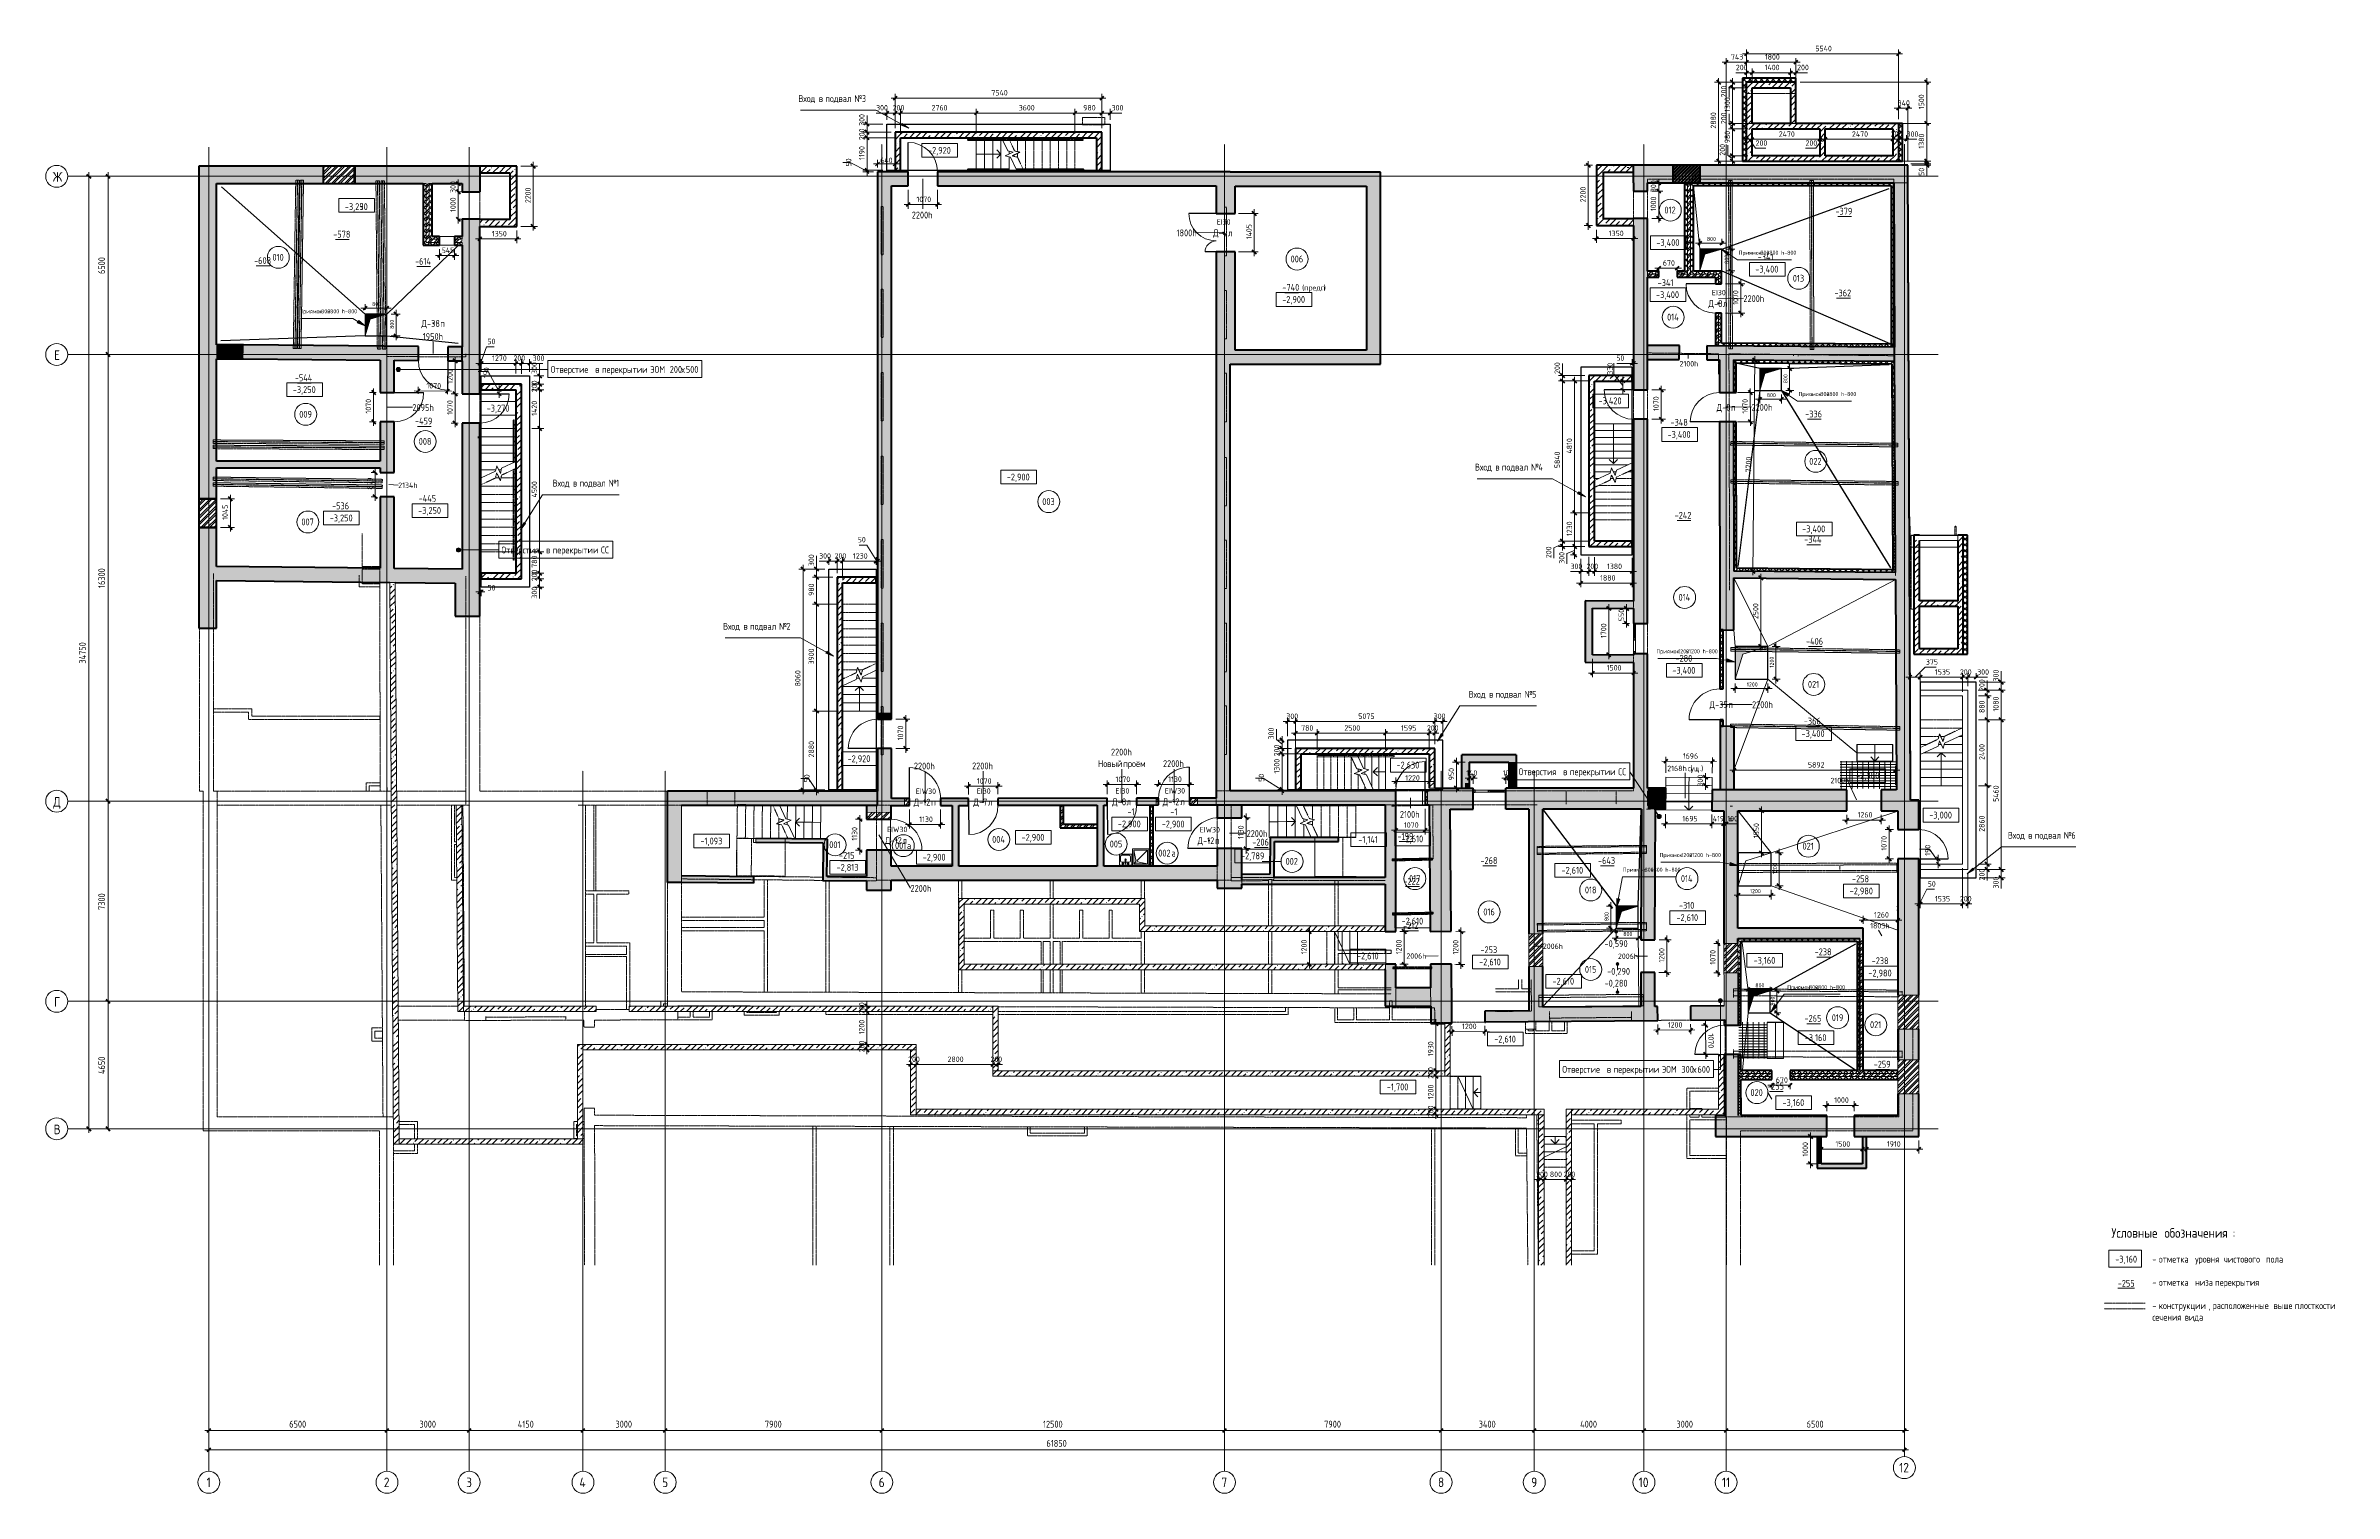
# Model space of a CAD drawing. Header units: millimetres. Extents: x -11886 to 71589, y -4690 to 48120.
import ezdxf

# ---------------------------------------------------------------- set-up
doc = ezdxf.new("R2010")
doc.units = ezdxf.units.MM
doc.linetypes.add('ADSK_Линия сетки', pattern=[25, 20, -2.5, 0, -2.5])
doc.linetypes.add('ADSK_Сверху', pattern=[4.5, 3, -1.5])
for name, color, linetype, lineweight in [('Аннотация', 7, 'Continuous', 20), ('Витраж', 7, 'Continuous', 18), ('Двери', 7, 'Continuous', 18), ('Каркас', 7, 'Continuous', 18), ('Лестницы', 7, 'Continuous', 18), ('Марки', 7, 'Continuous', 20), ('Марки дверей', 7, 'Continuous', 20), ('Марки помещений', 7, 'Continuous', 20), ('Ограждение', 7, 'Continuous', 18), ('Оси', 7, 'Continuous', 9), ('Отметки', 7, 'Continuous', 9), ('Панели витража', 7, 'Continuous', 18), ('Перекрытие штриховка', 7, 'Continuous', 18), ('Размеры', 7, 'Continuous', 9), ('Размеры-100', 7, 'Continuous', 9), ('Сантехника', 7, 'Continuous', 18), ('Стены внутренние', 250, 'Continuous', 18), ('Стены наружные', 250, 'Continuous', 18), ('Стены штриховка', 250, 'Continuous', 18), ('Стрелки вверх', 7, 'Continuous', 18), ('Узлы', 7, 'Continuous', 18)]:
    doc.layers.add(name, color=color, linetype=linetype, lineweight=lineweight)
doc.layers.add('Линии', color=7, linetype='Continuous', lineweight=9, true_color=0x00a600)
doc.styles.add('GOST Common', font='GOST_Common.ttf', dxfattribs={"width": 0.9, "height": 350})
doc.styles.add('GOST Common_1', font='GOST_Common.ttf', dxfattribs={"width": 0.9, "height": 250})
doc.styles.add('GOST Common_2', font='GOST_Common.ttf', dxfattribs={"width": 0.9, "height": 200})
doc.styles.add('GOST Common_3', font='GOST_Common.ttf', dxfattribs={"width": 0.9, "height": 150})
doc.styles.add('GOST Common_B', font='', dxfattribs={"width": 0.9, "height": 250})
doc.styles.get('GOST Common_B').set_extended_font_data('GOST Common', bold=True)
doc.dimstyles.new('ADSK_Основной_1_5_мм_Синий', dxfattribs={"dimscale": 304.8, "dimtxt": 150.857249, "dimasz": 0.463911, "dimexe": 0.492126, "dimexo": 0.492126, "dimgap": 0.098425, "dimtad": 1, "dimdec": 0, "dimdsep": 46, "dimtxsty": 'GOST Common_3', "dimblk1": 'OBLIQUE', "dimblk2": 'OBLIQUE', "dimsah": 1, "dimcen": 0.09, "dimdle": 0.492126, "dimazin": 2, "dimtfac": 1, "dimtdec": 4, "dimtix": 1, "dimtmove": 0, "dimatfit": 3, "dimfxl": 1, "dimtvp": 1, "dimtolj": 1, "dimtzin": 0, "dimlwd": 20, "dimlwe": 20, "dimarcsym": 2})
doc.dimstyles.new('ADSK_Основной_2_5_мм', dxfattribs={"dimscale": 304.8, "dimtxt": 251.428749, "dimasz": 0.463911, "dimexe": 0.492126, "dimexo": 0.492126, "dimgap": 0.098425, "dimtad": 1, "dimdec": 1, "dimrnd": 0.1, "dimdsep": 46, "dimtxsty": 'GOST Common_1', "dimblk1": 'OBLIQUE', "dimblk2": 'OBLIQUE', "dimsah": 1, "dimcen": 0.09, "dimdle": 0.492126, "dimazin": 2, "dimtfac": 1, "dimtdec": 4, "dimtix": 1, "dimtmove": 0, "dimatfit": 3, "dimfxl": 1, "dimtvp": 1, "dimtfill": 1, "dimtolj": 1, "dimtzin": 0, "dimlwd": 20, "dimlwe": 20, "dimarcsym": 2})
doc.dimstyles.new('ADSK_Основной_2_мм_Округление_до_1_мм', dxfattribs={"dimscale": 304.8, "dimtxt": 201.142999, "dimasz": 0.463911, "dimexe": 0.492126, "dimexo": 0.492126, "dimgap": 0.098425, "dimtad": 1, "dimdec": 0, "dimdsep": 46, "dimtxsty": 'GOST Common_2', "dimblk1": 'OBLIQUE', "dimblk2": 'OBLIQUE', "dimsah": 1, "dimcen": 0.09, "dimdle": 0.492126, "dimazin": 2, "dimtfac": 1, "dimtdec": 4, "dimtix": 1, "dimtmove": 0, "dimatfit": 3, "dimfxl": 1, "dimtvp": 1, "dimtolj": 1, "dimtzin": 0, "dimlwd": 20, "dimlwe": 20, "dimarcsym": 2})
doc.dimstyles.new('ADSK_Основной_2_мм_Округление_до_1_мм_1', dxfattribs={"dimscale": 304.8, "dimtxt": 201.142999, "dimasz": 0.463911, "dimexe": 0.492126, "dimexo": 0.492126, "dimgap": 0.098425, "dimtad": 1, "dimdec": 0, "dimdsep": 46, "dimtxsty": 'GOST Common_2', "dimblk1": 'OBLIQUE', "dimblk2": 'OBLIQUE', "dimsah": 1, "dimcen": 0.09, "dimdle": 0.492126, "dimazin": 2, "dimtfac": 1, "dimtdec": 4, "dimtix": 1, "dimtmove": 1, "dimatfit": 3, "dimfxl": 1, "dimtvp": 1, "dimtolj": 1, "dimtzin": 0, "dimlwd": 20, "dimlwe": 20, "dimarcsym": 2})
pattern_1 = [(45, (0, 0), (-117.8655, 117.8655), []), (45, (78.58, 0), (-117.8655, 117.8655), [])]
pattern_2 = [(45, (0, 0), (-106.06602, 106.06602), []), (135, (0, 0), (-106.06602, -106.06602), [])]
pattern_3 = [(0, (0, 0), (0, 100), []), (90, (0, 0), (-200, 1e-14), [])]
pattern_4 = [(45, (0, 0), (-224.5064, 224.5064), []), (45, (224.5, 0), (-224.5064, 224.5064), [396.875, -79.375, 3.353, -76.022])]
pattern_5 = [(45, (-121510.57, 9206.3), (-224.5064, 224.5064), []), (45, (-121286.07, 9206.3), (-224.5064, 224.5064), [396.875, -79.375, 3.353, -76.022])]

msp = doc.modelspace()

# ---------------------------------------------------------------- texts
at = {"layer": 'Аннотация', "lineweight": 9, "attachment_point": 1}
for s, insert, char_height, width, style in [('Вход', (15565.45, 46317.74), 250, 808.101, 'GOST Common_1'), ('\\fGOST Common|b0|i0|c204|p34|;\\W.9; ', (16232.2, 46317.74), 250, 93.7974, 'GOST Common_1'), ('\\fGOST Common|b0|i0|c204|p34|;\\W.9;в', (16309.59, 46317.74), 250, 194.8101, 'GOST Common_1'), ('\\fGOST Common|b0|i0|c204|p34|;\\W.9; ', (16470.32, 46317.74), 250, 93.7974, 'GOST Common_1'), ('подвал', (16547.71, 46317.74), 250, 1190.5059, 'GOST Common_1'), ('\\fGOST Common|b0|i0|c204|p34|;\\W.9; ', (17529.98, 46317.74), 250, 93.7974, 'GOST Common_1'), ('\\fGOST Common|b0|i0|c204|p34|;\\W.9;№', (17607.37, 46317.74), 250, 331.8986, 'GOST Common_1'), ('\\fGOST Common|b0|i0|c204|p34|;\\W.9;3', (17881.21, 46317.74), 250, 194.8101, 'GOST Common_1'), ('\\fGOST Common|b0|i0|c204|p34|;\\W.9;(', (33940.99, 39391.91), 200, 86.5822, 'GOST Common_2'), ('предп', (34012.43, 39391.91), 200, 793.6706, 'GOST Common_2'), ('.)', (34667.27, 39391.91), 200, 151.5189, 'GOST Common_2'), ('Отверстие', (6531.97, 36435.03), 250, 1868.7336, 'GOST Common_B'), ('\\fGOST Common|b1|i0|c204|p34|;\\W.9; ', (8073.83, 36435.03), 250, 101.0126, 'GOST Common_B'), ('\\fGOST Common|b1|i0|c204|p34|;\\W.9;в', (8157.17, 36435.03), 250, 194.8101, 'GOST Common_B'), ('\\fGOST Common|b1|i0|c204|p34|;\\W.9; ', (8317.91, 36435.03), 250, 101.0126, 'GOST Common_B'), ('перекрытии', (8401.25, 36435.03), 250, 2034.6829, 'GOST Common_B'), ('\\fGOST Common|b1|i0|c204|p34|;\\W.9; ', (10080.03, 36435.03), 250, 101.0126, 'GOST Common_B'), ('ЭОМ', (10163.38, 36435.03), 250, 692.658, 'GOST Common_B'), (' 200', (10734.88, 36435.03), 250, 685.4428, 'GOST Common_B'), ('\\fGOST Common|b1|i0|c204|p34|;\\W.9;х', (11300.42, 36435.03), 250, 194.8101, 'GOST Common_B'), ('500', (11461.16, 36435.03), 250, 584.4302, 'GOST Common_B'), ('2100h', (47710.17, 36619.35), 200, 743.1643, 'GOST Common_2'), ('Вход', (40245.62, 32871.25), 250, 808.101, 'GOST Common_1'), ('\\fGOST Common|b0|i0|c204|p34|;\\W.9; ', (40912.37, 32871.25), 250, 93.7974, 'GOST Common_1'), ('\\fGOST Common|b0|i0|c204|p34|;\\W.9;в', (40989.76, 32871.25), 250, 194.8101, 'GOST Common_1'), ('\\fGOST Common|b0|i0|c204|p34|;\\W.9; ', (41150.5, 32871.25), 250, 93.7974, 'GOST Common_1'), ('подвал', (41227.89, 32871.25), 250, 1190.5059, 'GOST Common_1'), ('\\fGOST Common|b0|i0|c204|p34|;\\W.9; ', (42210.15, 32871.25), 250, 93.7974, 'GOST Common_1'), ('\\fGOST Common|b0|i0|c204|p34|;\\W.9;№', (42287.54, 32871.25), 250, 331.8986, 'GOST Common_1'), ('\\fGOST Common|b0|i0|c204|p34|;\\W.9;4', (42561.39, 32871.25), 250, 216.4556, 'GOST Common_1'), ('2134h', (970.97, 32183.19), 200, 757.5947, 'GOST Common_2'), ('Вход', (6600.36, 32287.58), 250, 808.101, 'GOST Common_1'), ('\\fGOST Common|b0|i0|c204|p34|;\\W.9; ', (7267.11, 32287.58), 250, 93.7974, 'GOST Common_1'), ('\\fGOST Common|b0|i0|c204|p34|;\\W.9;в', (7344.5, 32287.58), 250, 194.8101, 'GOST Common_1'), ('\\fGOST Common|b0|i0|c204|p34|;\\W.9; ', (7505.24, 32287.58), 250, 93.7974, 'GOST Common_1'), ('подвал', (7582.63, 32287.58), 250, 1190.5059, 'GOST Common_1'), ('\\fGOST Common|b0|i0|c204|p34|;\\W.9; ', (8564.89, 32287.58), 250, 93.7974, 'GOST Common_1'), ('\\fGOST Common|b0|i0|c204|p34|;\\W.9;№', (8642.29, 32287.58), 250, 331.8986, 'GOST Common_1'), ('\\fGOST Common|b0|i0|c204|p34|;\\W.9;1', (8916.13, 32287.58), 250, 137.0886, 'GOST Common_1'), ('Отверстия', (4735.51, 29850.25), 250, 1868.7336, 'GOST Common_B'), ('\\fGOST Common|b1|i0|c204|p34|;\\W.9; ', (6277.37, 29850.25), 250, 101.0126, 'GOST Common_B'), ('\\fGOST Common|b1|i0|c204|p34|;\\W.9;в', (6360.71, 29850.25), 250, 194.8101, 'GOST Common_B'), ('\\fGOST Common|b1|i0|c204|p34|;\\W.9; ', (6521.45, 29850.25), 250, 101.0126, 'GOST Common_B'), ('перекрытии', (6604.79, 29850.25), 250, 2034.6829, 'GOST Common_B'), ('\\fGOST Common|b1|i0|c204|p34|;\\W.9; ', (8283.57, 29850.25), 250, 101.0126, 'GOST Common_B'), ('СС', (8366.92, 29850.25), 250, 389.6201, 'GOST Common_B'), ('Вход', (12818.26, 27063.8), 250, 808.101, 'GOST Common_1'), ('\\fGOST Common|b0|i0|c204|p34|;\\W.9; ', (13485.01, 27063.8), 250, 93.7974, 'GOST Common_1'), ('\\fGOST Common|b0|i0|c204|p34|;\\W.9;в', (13562.4, 27063.8), 250, 194.8101, 'GOST Common_1'), ('\\fGOST Common|b0|i0|c204|p34|;\\W.9; ', (13723.13, 27063.8), 250, 93.7974, 'GOST Common_1'), ('подвал', (13800.52, 27063.8), 250, 1190.5059, 'GOST Common_1'), ('\\fGOST Common|b0|i0|c204|p34|;\\W.9; ', (14782.79, 27063.8), 250, 93.7974, 'GOST Common_1'), ('\\fGOST Common|b0|i0|c204|p34|;\\W.9;№', (14860.18, 27063.8), 250, 331.8986, 'GOST Common_1'), ('\\fGOST Common|b0|i0|c204|p34|;\\W.9;2', (15134.02, 27063.8), 250, 194.8101, 'GOST Common_1'), ('Вход', (40013.33, 24583.06), 250, 808.101, 'GOST Common_1'), ('\\fGOST Common|b0|i0|c204|p34|;\\W.9; ', (40680.08, 24583.06), 250, 93.7974, 'GOST Common_1'), ('\\fGOST Common|b0|i0|c204|p34|;\\W.9;в', (40757.47, 24583.06), 250, 194.8101, 'GOST Common_1'), ('\\fGOST Common|b0|i0|c204|p34|;\\W.9; ', (40918.21, 24583.06), 250, 93.7974, 'GOST Common_1'), ('подвал', (40995.6, 24583.06), 250, 1190.5059, 'GOST Common_1'), ('\\fGOST Common|b0|i0|c204|p34|;\\W.9; ', (41977.87, 24583.06), 250, 93.7974, 'GOST Common_1'), ('\\fGOST Common|b0|i0|c204|p34|;\\W.9;№', (42055.26, 24583.06), 250, 331.8986, 'GOST Common_1'), ('\\fGOST Common|b0|i0|c204|p34|;\\W.9;5', (42329.1, 24583.06), 250, 194.8101, 'GOST Common_1'), ('Отверстия', (41838.27, 21757.1), 250, 1868.7336, 'GOST Common_B'), ('\\fGOST Common|b1|i0|c204|p34|;\\W.9; ', (43380.13, 21757.1), 250, 101.0126, 'GOST Common_B'), ('\\fGOST Common|b1|i0|c204|p34|;\\W.9; ', (43624.21, 21757.1), 250, 101.0126, 'GOST Common_B'), ('\\fGOST Common|b1|i0|c204|p34|;\\W.9; ', (45386.33, 21757.1), 250, 101.0126, 'GOST Common_B'), ('СС', (45469.67, 21757.1), 250, 389.6201, 'GOST Common_B'), ('2168h (', (47261.11, 21853.52), 200, 909.1136, 'GOST Common_2'), ('сущ', (48011.21, 21853.52), 200, 512.2783, 'GOST Common_2'), ('.)', (48433.88, 21853.52), 200, 151.5189, 'GOST Common_2'), ('\\fGOST Common|b1|i0|c204|p34|;\\W.9;в', (43463.47, 21757.1), 250, 194.8101, 'GOST Common_B'), ('перекрытии', (43707.55, 21757.1), 250, 2034.6829, 'GOST Common_B'), ('2100h', (53214.12, 21411.76), 200, 743.1643, 'GOST Common_2'), ('Вход', (59684.13, 19436.95), 250, 808.101, 'GOST Common_1'), ('\\fGOST Common|b0|i0|c204|p34|;\\W.9; ', (60350.88, 19436.95), 250, 93.7974, 'GOST Common_1'), ('\\fGOST Common|b0|i0|c204|p34|;\\W.9;в', (60428.27, 19436.95), 250, 194.8101, 'GOST Common_1'), ('\\fGOST Common|b0|i0|c204|p34|;\\W.9; ', (60589.01, 19436.95), 250, 93.7974, 'GOST Common_1'), ('подвал', (60666.4, 19436.95), 250, 1190.5059, 'GOST Common_1'), ('\\fGOST Common|b0|i0|c204|p34|;\\W.9; ', (61648.66, 19436.95), 250, 93.7974, 'GOST Common_1'), ('\\fGOST Common|b0|i0|c204|p34|;\\W.9;№', (61726.05, 19436.95), 250, 331.8986, 'GOST Common_1'), ('\\fGOST Common|b0|i0|c204|p34|;\\W.9;6', (61999.9, 19436.95), 250, 194.8101, 'GOST Common_1'), ('1803h', (54663.83, 16114.14), 200, 735.9491, 'GOST Common_2'), ('2006h', (42722.9, 15367.05), 200, 793.6706, 'GOST Common_2'), ('2006h ', (37745.03, 15008.43), 200, 844.1769, 'GOST Common_2'), ('2006h', (45461.54, 15001), 200, 793.6706, 'GOST Common_2'), ('Отверстие', (43432.67, 10899.62), 250, 1868.7336, 'GOST Common_B'), ('\\fGOST Common|b1|i0|c204|p34|;\\W.9; ', (44974.53, 10899.62), 250, 101.0126, 'GOST Common_B'), ('\\fGOST Common|b1|i0|c204|p34|;\\W.9; ', (45218.61, 10899.62), 250, 101.0126, 'GOST Common_B'), ('\\fGOST Common|b1|i0|c204|p34|;\\W.9; ', (46980.74, 10899.62), 250, 101.0126, 'GOST Common_B'), ('ЭОМ', (47064.08, 10899.62), 250, 692.658, 'GOST Common_B'), (' 300', (47635.58, 10899.62), 250, 685.4428, 'GOST Common_B'), ('600', (48361.86, 10899.62), 250, 584.4302, 'GOST Common_B'), ('\\fGOST Common|b1|i0|c204|p34|;\\W.9;в', (45057.88, 10899.62), 250, 194.8101, 'GOST Common_B'), ('перекрытии', (45301.95, 10899.62), 250, 2034.6829, 'GOST Common_B'), ('\\fGOST Common|b1|i0|c204|p34|;\\W.9;х', (48201.13, 10899.62), 250, 194.8101, 'GOST Common_B'), ('Условные', (63462.49, 4980.44), 350, 2215.0626, 'GOST Common'), ('\\fGOST Common|b0|i0|c204|p34|;\\W.9; ', (65290.1, 4980.44), 350, 129.8734, 'GOST Common'), ('обозначения', (65397.25, 4980.44), 350, 3015.9484, 'GOST Common'), ('\\fGOST Common|b0|i0|c204|p34|;\\W.9;:', (67885.66, 4980.44), 350, 115.443, 'GOST Common'), (' -3,160 ', (63462.49, 3974.61), 250, 1197.7211, 'GOST Common_1'), ('- ', (64955.43, 3974.61), 250, 288.6075, 'GOST Common_1'), ('отметка', (65193.56, 3974.61), 250, 1507.9742, 'GOST Common_1'), ('\\fGOST Common|b0|i0|c204|p34|;\\W.9; ', (66437.76, 3974.61), 250, 93.7974, 'GOST Common_1'), ('уровня', (66515.15, 3974.61), 250, 1168.8604, 'GOST Common_1'), ('\\fGOST Common|b0|i0|c204|p34|;\\W.9; ', (67479.56, 3974.61), 250, 93.7974, 'GOST Common_1'), ('чистового', (67556.95, 3974.61), 250, 1774.9361, 'GOST Common_1'), ('\\fGOST Common|b0|i0|c204|p34|;\\W.9; ', (69021.42, 3974.61), 250, 93.7974, 'GOST Common_1'), ('пола', (69098.81, 3974.61), 250, 800.8858, 'GOST Common_1'), ('- ', (64955.43, 3127.94), 250, 288.6075, 'GOST Common_1'), ('отметка', (65193.56, 3127.94), 250, 1507.9742, 'GOST Common_1'), ('\\fGOST Common|b0|i0|c204|p34|;\\W.9; ', (66437.76, 3127.94), 250, 93.7974, 'GOST Common_1'), ('низа', (66515.15, 3127.94), 250, 786.4554, 'GOST Common_1'), ('\\fGOST Common|b0|i0|c204|p34|;\\W.9; ', (67164.04, 3127.94), 250, 93.7974, 'GOST Common_1'), ('перекрытия', (67241.43, 3127.94), 250, 2020.2525, 'GOST Common_1'), ('\\fGOST Common|b0|i0|c204|p34|;\\W.9; ', (68908.31, 3127.94), 250, 93.7974, 'GOST Common_1'), ('сечения', (64955.43, 1857.94), 250, 1334.8097, 'GOST Common_1'), ('- ', (64955.43, 2281.28), 250, 288.6075, 'GOST Common_1'), ('конструкции', (65193.56, 2281.28), 250, 2186.2018, 'GOST Common_1'), ('\\fGOST Common|b0|i0|c204|p34|;\\W.9; ', (66056.76, 1857.94), 250, 93.7974, 'GOST Common_1'), ('вида', (66134.15, 1857.94), 250, 800.8858, 'GOST Common_1'), (', ', (66997.35, 2281.28), 250, 187.5949, 'GOST Common_1'), ('расположенные', (67152.14, 2281.28), 250, 2597.4675, 'GOST Common_1'), ('\\fGOST Common|b0|i0|c204|p34|;\\W.9; ', (69295.26, 2281.28), 250, 93.7974, 'GOST Common_1'), ('выше', (69372.65, 2281.28), 250, 851.3921, 'GOST Common_1'), ('\\fGOST Common|b0|i0|c204|p34|;\\W.9; ', (70075.12, 2281.28), 250, 93.7974, 'GOST Common_1'), ('плосткости', (70152.51, 2281.28), 250, 1991.3918, 'GOST Common_1')]:
    msp.add_mtext(s, dxfattribs=dict(at, insert=insert, char_height=char_height, width=width, style=style))
at = {"layer": 'Аннотация', "color": 176, "lineweight": 9, "true_color": 0x000080, "char_height": 150, "attachment_point": 1, "style": 'GOST Common_3'}
for s, insert, width in [('Приямок', (49863.44, 40644.48), 836.9617), (' 800', (50554, 40644.48), 404.0505), ('\\fGOST Common|b0|i0|c204|p34|;\\W.9;х', (50887.38, 40644.48), 115.443), ('800 h-800', (50982.63, 40644.48), 981.2655), ('Приямок', (-2634.04, 38507.25), 836.9617), (' 800', (-1943.47, 38507.25), 404.0505), ('\\fGOST Common|b0|i0|c204|p34|;\\W.9;х', (-1610.1, 38507.25), 115.443), ('800 h-800', (-1514.85, 38507.25), 981.2655), ('Приямок', (52049.48, 35487.54), 836.9617), (' 800', (52740.04, 35487.54), 404.0505), ('\\fGOST Common|b0|i0|c204|p34|;\\W.9;х', (53073.41, 35487.54), 115.443), ('800 h-800', (53168.66, 35487.54), 981.2655), ('Приямок', (46866.41, 26102.66), 836.9617), (' 1200', (47556.98, 26102.66), 483.4176), ('\\fGOST Common|b0|i0|c204|p34|;\\W.9;х', (47955.84, 26102.66), 115.443), ('1200 h-800', (48051.09, 26102.66), 1060.6326), ('Приямок', (46981.41, 18668.29), 836.9617), (' 1200', (47671.98, 18668.29), 483.4176), ('\\fGOST Common|b0|i0|c204|p34|;\\W.9;х', (48070.84, 18668.29), 115.443), ('1200 h-800', (48166.09, 18668.29), 1060.6326), ('Приямок', (45639.63, 18132.54), 836.9617), (' 800', (46330.19, 18132.54), 404.0505), ('\\fGOST Common|b0|i0|c204|p34|;\\W.9;х', (46663.57, 18132.54), 115.443), ('800 h-800', (46758.82, 18132.54), 981.2655), ('Приямок', (51638.69, 13845.42), 836.9617), (' 800', (52329.25, 13845.42), 404.0505), ('\\fGOST Common|b0|i0|c204|p34|;\\W.9;х', (52662.63, 13845.42), 115.443), ('800 h-800', (52757.88, 13845.42), 981.2655)]:
    msp.add_mtext(s, dxfattribs=dict(at, insert=insert, width=width))
at = {"layer": 'Аннотация', "color": 253, "lineweight": 9, "true_color": 0xaaaaaa, "insert": (63692.25, 3094.61), "char_height": 250, "width": 779.2402, "attachment_point": 1, "style": 'GOST Common_1'}
msp.add_mtext('\\L-255', dxfattribs=at)
at = {"layer": 'Марки', "lineweight": 9, "char_height": 250, "attachment_point": 1, "style": 'GOST Common_1'}
for s, insert, width in [('-379', (53394.51, 42207.87), 779.2402), ('-578', (-1401.03, 41368.78), 779.2402), ('-608', (-4287.59, 40407.3), 779.2402), ('-614', (1583.26, 40380.63), 743.1643), ('-341', (50557.96, 40535.22), 743.1643), ('-740', (33220.46, 39427.36), 800.8858), ('-341', (46909.72, 39602.14), 743.1643), ('-362', (53357.8, 39225.15), 779.2402), ('-544', (-2800.77, 36129.87), 822.5314), ('-459', (1581.31, 34552.1), 800.8858), ('-348', (47378.33, 34505.95), 800.8858), ('-336', (52291.47, 34808.36), 779.2402), ('-445', (1714.91, 31730.59), 822.5314), ('-536', (-1443.41, 31456.58), 779.2402), ('-242', (47528.92, 31114.11), 800.8858), ('-344', (52255.07, 30235.24), 822.5314), ('-280', (47559.45, 25895.46), 779.2402), ('-406', (52321.87, 26519.82), 800.8858), ('-366', (52240.72, 23604.99), 779.2402), ('-1', (27570.74, 20295.72), 331.8986), ('-1', (29134.81, 20295.72), 331.8986), ('-199', (37419.25, 19403.44), 721.5187), ('-215', (17049.19, 18704.54), 721.5187), ('-206', (32122.93, 19188.87), 779.2402), ('-268', (40445.37, 18519.3), 779.2402), ('-643', (44732.2, 18519.3), 800.8858), ('-222', (37635.62, 17762.19), 779.2402), ('-258', (53998.07, 17850.92), 779.2402), ('-310', (47685.78, 16881.26), 721.5187), ('-212', (37624.65, 16144.71), 721.5187), ('-253', (40445.37, 15264.23), 779.2402), ('-238', (52635.81, 15187.77), 779.2402), ('-238', (54716.69, 14862.78), 779.2402), ('-265', (52265.44, 12758.54), 779.2402), ('-259', (54790.36, 11086.49), 779.2402), ('-255', (50902.7, 10286.25), 779.2402)]:
    msp.add_mtext(s, dxfattribs=dict(at, insert=insert, width=width))
at = {"layer": 'Марки дверей', "lineweight": 9, "attachment_point": 1}
for s, insert, char_height, width, style in [('2200h', (19702.45, 42067.14), 250, 974.0503, 'GOST Common_1'), ('EI30', (30824.69, 41792.47), 200, 533.9239, 'GOST Common_2'), ('1800h', (29360.41, 41417.07), 250, 916.3288, 'GOST Common_1'), ('\\fGOST Common|b0|i0|c204|p34|;\\W.9;Д', (30693.74, 41417.07), 250, 245.3164, 'GOST Common_1'), ('-4', (30896.14, 41417.07), 250, 411.2657, 'GOST Common_1'), ('\\fGOST Common|b0|i0|c204|p34|;\\W.9;л', (31235.47, 41417.07), 250, 194.8101, 'GOST Common_1'), ('\\fGOST Common|b0|i0|c204|p34|;\\W.9;Д', (48764.34, 38838.62), 250, 245.3164, 'GOST Common_1'), ('EI30', (48886.74, 39214.02), 200, 533.9239, 'GOST Common_2'), ('-8', (48966.74, 38838.62), 250, 389.6201, 'GOST Common_1'), ('\\fGOST Common|b0|i0|c204|p34|;\\W.9;л', (49288.21, 38838.62), 250, 194.8101, 'GOST Common_1'), ('2200h', (50038.61, 39017.12), 250, 974.0503, 'GOST Common_1'), ('\\fGOST Common|b0|i0|c204|p34|;\\W.9;Д', (1818.71, 38111.74), 250, 245.3164, 'GOST Common_1'), ('1950h', (1863.26, 37635.94), 250, 916.3288, 'GOST Common_1'), ('-38', (2021.12, 38111.74), 250, 584.4302, 'GOST Common_1'), ('\\fGOST Common|b0|i0|c204|p34|;\\W.9;п', (2503.32, 38111.74), 250, 194.8101, 'GOST Common_1'), ('2095h', (1487.01, 35045.47), 250, 974.0503, 'GOST Common_1'), ('\\fGOST Common|b0|i0|c204|p34|;\\W.9;Д', (49060.08, 35049.36), 250, 245.3164, 'GOST Common_1'), ('-8', (49262.49, 35049.36), 250, 389.6201, 'GOST Common_1'), ('\\fGOST Common|b0|i0|c204|p34|;\\W.9;п', (49583.95, 35049.36), 250, 194.8101, 'GOST Common_1'), ('2200h', (50334.35, 35051.66), 250, 974.0503, 'GOST Common_1'), ('-35', (49006.19, 24207.32), 250, 584.4302, 'GOST Common_1'), ('\\fGOST Common|b0|i0|c204|p34|;\\W.9;Д', (48803.78, 24207.32), 250, 245.3164, 'GOST Common_1'), ('\\fGOST Common|b0|i0|c204|p34|;\\W.9;п', (49488.39, 24207.32), 250, 194.8101, 'GOST Common_1'), ('2200h', (50353.49, 24201.24), 250, 974.0503, 'GOST Common_1'), ('2200h', (19780.37, 21966.67), 250, 974.0503, 'GOST Common_1'), ('2200h', (21903.27, 21970.46), 250, 974.0503, 'GOST Common_1'), ('Новый', (26498.62, 22052.59), 250, 1017.3414, 'GOST Common_1'), ('2200h', (26968.92, 22475.92), 250, 974.0503, 'GOST Common_1'), ('\\fGOST Common|b0|i0|c204|p34|;\\W.9; ', (27338.01, 22052.59), 250, 93.7974, 'GOST Common_1'), ('проём', (27415.4, 22052.59), 250, 995.6959, 'GOST Common_1'), ('2200h', (28866.85, 22051.42), 250, 974.0503, 'GOST Common_1'), ('EIW30', (19849.6, 21022.07), 200, 779.2402, 'GOST Common_2'), ('EI30', (22073.75, 21025.86), 200, 533.9239, 'GOST Common_2'), ('EI30', (27133.39, 21034.89), 200, 533.9239, 'GOST Common_2'), ('EIW30', (28933.72, 21038.28), 200, 779.2402, 'GOST Common_2'), ('\\fGOST Common|b0|i0|c204|p34|;\\W.9;Д', (19772.2, 20646.67), 250, 245.3164, 'GOST Common_1'), ('-12', (19974.61, 20646.67), 250, 526.7087, 'GOST Common_1'), ('\\fGOST Common|b0|i0|c204|p34|;\\W.9;п', (20409.19, 20646.67), 250, 194.8101, 'GOST Common_1'), ('\\fGOST Common|b0|i0|c204|p34|;\\W.9;Д', (21951.35, 20650.46), 250, 245.3164, 'GOST Common_1'), ('-7', (22153.76, 20650.46), 250, 389.6201, 'GOST Common_1'), ('\\fGOST Common|b0|i0|c204|p34|;\\W.9;л', (22475.23, 20650.46), 250, 194.8101, 'GOST Common_1'), ('\\fGOST Common|b0|i0|c204|p34|;\\W.9;Д', (27010.99, 20659.49), 250, 245.3164, 'GOST Common_1'), ('-8', (27213.4, 20659.49), 250, 389.6201, 'GOST Common_1'), ('\\fGOST Common|b0|i0|c204|p34|;\\W.9;л', (27534.86, 20659.49), 250, 194.8101, 'GOST Common_1'), ('\\fGOST Common|b0|i0|c204|p34|;\\W.9;Д', (28856.32, 20662.88), 250, 245.3164, 'GOST Common_1'), ('-12', (29058.72, 20662.88), 250, 526.7087, 'GOST Common_1'), ('\\fGOST Common|b0|i0|c204|p34|;\\W.9;л', (29493.3, 20662.88), 250, 194.8101, 'GOST Common_1'), ('2100h', (37507.53, 20200.61), 250, 916.3288, 'GOST Common_1'), ('\\fGOST Common|b0|i0|c204|p34|;\\W.9;Д', (18725.79, 19252.48), 250, 245.3164, 'GOST Common_1'), ('EIW30', (18803.19, 19627.88), 200, 779.2402, 'GOST Common_2'), ('-12', (18928.19, 19252.48), 250, 526.7087, 'GOST Common_1'), ('\\fGOST Common|b0|i0|c204|p34|;\\W.9;Д', (30128.59, 19242.13), 250, 245.3164, 'GOST Common_1'), ('EIW30', (30205.99, 19617.53), 200, 779.2402, 'GOST Common_2'), ('-12', (30330.99, 19242.13), 250, 526.7087, 'GOST Common_1'), ('2200h', (31915.66, 19502.72), 250, 974.0503, 'GOST Common_1'), ('\\fGOST Common|b0|i0|c204|p34|;\\W.9;л', (19362.77, 19252.48), 250, 194.8101, 'GOST Common_1'), ('\\fGOST Common|b0|i0|c204|p34|;\\W.9;п', (30765.57, 19242.13), 250, 194.8101, 'GOST Common_1'), ('2200h', (19656.03, 17500.62), 250, 974.0503, 'GOST Common_1')]:
    msp.add_mtext(s, dxfattribs=dict(at, insert=insert, char_height=char_height, width=width, style=style))
at = {"layer": 'Марки помещений', "lineweight": 9, "char_height": 250, "attachment_point": 1, "style": 'GOST Common_1'}
for s, insert, width in [('012', (47158.33, 42251.01), 526.7087), ('010', (-3616.6, 40527.44), 526.7087), ('006', (33520.62, 40465.45), 584.4302), ('013', (51840.48, 39761.68), 526.7087), ('014', (47255.06, 38343.8), 548.3542), ('009', (-2639.66, 34800.91), 584.4302), ('008', (1718.47, 33809.14), 584.4302), ('022', (52440.83, 33084.8), 584.4302), ('003', (24463.44, 31615.74), 584.4302), ('007', (-2561.56, 30872.35), 584.4302), ('014', (47671.88, 28120.59), 548.3542), ('021', (52391.8, 24946.56), 526.7087), ('004', (22634.9, 19287.6), 606.0757), ('001', (16693.51, 19094.49), 526.7087), ('001', (19091.32, 19063.63), 526.7087), ('\\fGOST Common|b0|i0|c204|p34|;\\W.9;а', (19525.9, 19063.63), 216.4556), ('005', (26922.34, 19120.98), 584.4302), ('002', (28694.27, 18788.77), 584.4302), ('\\fGOST Common|b0|i0|c204|p34|;\\W.9;а', (29176.47, 18788.77), 216.4556), ('002', (33338.25, 18487.6), 584.4302), ('021', (52194.89, 19042.66), 526.7087), ('017', (37842.91, 17862.33), 526.7087), ('014', (47757.98, 17862.33), 548.3542), ('018', (44255.73, 17445), 526.7087), ('016', (40550.93, 16645), 526.7087), ('015', (44255.73, 14545.79), 526.7087), ('019', (53262.57, 12786.6), 526.7087), ('021', (54656.62, 12528.56), 526.7087), ('020', (50294.87, 10053.74), 584.4302)]:
    msp.add_mtext(s, dxfattribs=dict(at, insert=insert, width=width))
at = {"layer": 'Оси', "char_height": 350, "attachment_point": 1, "style": 'GOST Common'}
for s, insert, width in [('\\fGOST Common|b0|i0|c204|p34|;\\W.9;Ж', (-11632.4, 43509.38), 389.6201), ('\\fGOST Common|b0|i0|c204|p34|;\\W.9;Е', (-11584.7, 37009.38), 274.1771), ('\\fGOST Common|b0|i0|c204|p34|;\\W.9;Д', (-11614.4, 20709.38), 346.329), ('\\fGOST Common|b0|i0|c204|p34|;\\W.9;Г', (-11584.7, 13409.38), 274.1771), ('\\fGOST Common|b0|i0|c204|p34|;\\W.9;В', (-11599.55, 8759.38), 310.2531), ('\\fGOST Common|b0|i0|c204|p34|;\\W.9;1', (-6018.32, -4117.53), 187.5949), ('\\fGOST Common|b0|i0|c204|p34|;\\W.9;2', (446.13, -4117.53), 274.1771), ('\\fGOST Common|b0|i0|c204|p34|;\\W.9;3', (3448.83, -4117.53), 266.9619), ('\\fGOST Common|b0|i0|c204|p34|;\\W.9;4', (7581.28, -4117.53), 310.2531), ('\\fGOST Common|b0|i0|c204|p34|;\\W.9;5', (10596.13, -4117.53), 274.1771), ('\\fGOST Common|b0|i0|c204|p34|;\\W.9;6', (18496.13, -4117.53), 274.1771), ('\\fGOST Common|b0|i0|c204|p34|;\\W.9;7', (30996.13, -4117.53), 274.1771), ('\\fGOST Common|b0|i0|c204|p34|;\\W.9;8', (38896.13, -4117.53), 274.1771), ('\\fGOST Common|b0|i0|c204|p34|;\\W.9;9', (42296.13, -4117.53), 274.1771), ('10', (46218.73, -4117.53), 461.772), ('11', (49254.28, -4117.53), 375.1897), ('12', (55718.73, -3582.14), 461.772)]:
    msp.add_mtext(s, dxfattribs=dict(at, insert=insert, width=width))
at = {"layer": 'Отметки', "lineweight": 20, "char_height": 250, "attachment_point": 1, "line_spacing_factor": 1.022761, "style": 'GOST Common_1'}
for s, insert, width in [('-2,920', (20294.61, 44427.03), 1028.8226), ('-3,290', (-976.4, 42373.53), 1028.8226), ('-3,250', (-976.4, 42373.53), 1028.8226), ('-3,400', (46862.76, 41066.36), 1055.9762), ('-3,400', (50472.6, 40094.44), 1055.9762), ('-2,900', (33214.96, 38988.6), 1028.8226), ('-3,400', (46848.57, 39161.24), 1055.9762), ('-3,250', (-2875.42, 35701.06), 1028.8226), ('-3,420', (44752.96, 35290.63), 1055.9762), ('-3,270', (4196.38, 35021), 1028.8226), ('-3,400', (47269.58, 34063.19), 1055.9762), ('-2,900', (23168.99, 32509.96), 1028.8226), ('-3,250', (-1529.01, 31017.69), 1028.8226), ('-3,250', (1695.6, 31289.64), 1028.8226), ('-3,400', (52182.03, 30617.3), 1055.9762), ('-3,400', (47445.34, 25456.55), 1055.9762), ('-3,400', (52158.18, 23152.01), 1055.9762), ('-2,920', (17359.63, 22231.81), 1028.8226), ('-2,630', (37381.65, 21999.94), 1028.8226), ('-2,980', (54147.19, 21616.49), 1028.8226), ('-3,000', (56818.38, 20175.7), 1028.8226), ('-1,093', (11995.09, 19230.54), 977.5323), ('-2,900', (23707.68, 19363.3), 1028.8226), ('-2,900', (27219.73, 19853.51), 1028.8226), ('-2,900', (28819.66, 19849.91), 1028.8226), ('-1,141', (35989.62, 19285.76), 902.1054), ('-2,610', (37566.45, 19309.17), 977.5323), ('-2,900', (20101.05, 18639.39), 1028.8226), ('-2,789', (31711.84, 18689.02), 1028.8226), ('-2,813', (16958.41, 18269.29), 977.5323), ('-2,610', (43402.06, 18162.13), 977.5323), ('-2,980', (53913.61, 17407.93), 1028.8226), ('-2,610', (37566.45, 16309.17), 977.5323), ('-2,610', (47595.79, 16439.08), 977.5323), ('-2,610', (35940.31, 15039.93), 977.5323), ('-0,590', (44971.32, 15487.57), 1028.8226), ('-2,610', (40398.19, 14818.43), 977.5323), ('-0,290', (45067.78, 14474.02), 1028.8226), ('-3,160', (50407.29, 14874.06), 977.5323), ('-2,980', (54596.56, 14411.82), 1028.8226), ('-2,610', (43072.21, 14114.86), 977.5323), ('-0,280', (44974.13, 14043.95), 1028.8226), ('-2,610', (40947.58, 12003.94), 977.5323), ('-3,160', (52273.99, 12056.98), 977.5323), ('-1,700', (37031.8, 10260.53), 977.5323), ('-3,160', (51462.16, 9689.09), 977.5323)]:
    msp.add_mtext(s, dxfattribs=dict(at, insert=insert, width=width))

# ---------------------------------------------------------------- blocks, each defined once
blk = doc.blocks.new('Монолитная лестница - ___-2208040-00 План подвала кладочный')
at = {"layer": 'Лестницы', "color": 253, "linetype": 'ADSK_Сверху', "true_color": 0xaaaaaa}
for p, q in [((13317, 19194), (13312, 17834)), ((13612, 19193), (13317, 19194)), ((13854, 19192), (13612, 19193)), ((13854, 19192), (13849, 17832)), ((13906, 19192), (13854, 19192)), ((14201, 19191), (13906, 19192)), ((14496, 19190), (14201, 19191)), ((14791, 19189), (14496, 19190)), ((15086, 19188), (14791, 19189)), ((15081, 17828), (15086, 19188)), ((13312, 17834), (13607, 17833)), ((13607, 17833), (13849, 17832)), ((13849, 17832), (13902, 17832)), ((13902, 17832), (14197, 17831)), ((14197, 17831), (14492, 17830)), ((14492, 17830), (14786, 17829)), ((14786, 17829), (15081, 17828))]:
    blk.add_line(p, q, dxfattribs=at)
blk = doc.blocks.new('Монолитная лестница - ___-685851-00 План подвала кладочный')
at = {"layer": 'Лестницы', "color": 253, "linetype": 'ADSK_Сверху', "true_color": 0xaaaaaa}
for p, q in [((34625, 19247), (34404, 19247)), ((34404, 19247), (34408, 17806)), ((34885, 19248), (34625, 19247)), ((35155, 19249), (34885, 19248)), ((35398, 19249), (35155, 19249)), ((35423, 19249), (35398, 19249)), ((35576, 19250), (35423, 19249)), ((35426, 17808), (35423, 19249)), ((35646, 19250), (35576, 19250)), ((35900, 19250), (35646, 19250)), ((34408, 17806), (34629, 17806)), ((34629, 17806), (34889, 17807)), ((34889, 17807), (35158, 17807)), ((35158, 17807), (35269, 17808)), ((35402, 17808), (35269, 17808)), ((35402, 17808), (35426, 17808)), ((35426, 17808), (35579, 17808)), ((35579, 17808), (35650, 17809)), ((35650, 17809), (35909, 17809))]:
    blk.add_line(p, q, dxfattribs=at)
blk = doc.blocks.new('Типовая двутавровая балка _АСТО 20-93_ Балки - 27А-780858-00 План подвала кладочный')
at = {"layer": 'Каркас', "color": 253, "linetype": 'ADSK_Сверху', "true_color": 0xaaaaaa}
for p, q in [((-3119.5, 62.5), (-3119.5, -62.5)), ((-3119.5, 62.5), (3119.5, 62.5)), ((3119.5, -62.5), (3119.5, 62.5)), ((-3119.5, -62.5), (3119.5, -62.5))]:
    blk.add_line(p, q, dxfattribs=at)
at = {"layer": 'Каркас', "color": 253, "linetype": 'ADSK_Сверху', "true_color": 0xb2b2b2}
for p, q in [((-3119.5, 62.5), (-3119.5, 3)), ((-3119.5, 3), (-3119.5, 62.5)), ((3119.5, 62.5), (-3119.5, 62.5)), ((-3119.5, 62.5), (3119.5, 62.5)), ((-3119.5, 3), (3119.5, 3)), ((-3119.5, 3), (3119.5, 3)), ((3119.5, 62.5), (3119.5, 3)), ((3119.5, 3), (3119.5, 62.5)), ((-3119.5, -62.5), (-3119.5, -3)), ((-3119.5, -3), (-3119.5, -62.5)), ((-3119.5, -3), (3119.5, -3)), ((-3119.5, -3), (3119.5, -3)), ((-3119.5, -62.5), (3119.5, -62.5)), ((-3119.5, -62.5), (3119.5, -62.5)), ((3119.5, -62.5), (3119.5, -3)), ((3119.5, -3), (3119.5, -62.5))]:
    blk.add_line(p, q, dxfattribs=at)
blk = doc.blocks.new('Типовая двутавровая балка _АСТО 20-93_ Балки - 27А-V1-00 План подвала кладочный')
at = {"layer": 'Каркас', "color": 253, "linetype": 'ADSK_Сверху', "true_color": 0xaaaaaa}
for p, q in [((-3119.5, 62.5), (-3119.5, -62.5)), ((-3119.5, 62.5), (3119.5, 62.5)), ((3119.5, -62.5), (3119.5, 62.5)), ((-3119.5, -62.5), (3119.5, -62.5))]:
    blk.add_line(p, q, dxfattribs=at)
at = {"layer": 'Каркас', "color": 253, "linetype": 'ADSK_Сверху', "true_color": 0xb2b2b2}
for p, q in [((-3119.5, 62.5), (-3119.5, 3)), ((-3119.5, 3), (-3119.5, 62.5)), ((3119.5, 62.5), (-3119.5, 62.5)), ((-3119.5, 62.5), (3119.5, 62.5)), ((-3119.5, 3), (3119.5, 3)), ((-3119.5, 3), (3119.5, 3)), ((3119.5, 62.5), (3119.5, 3)), ((3119.5, 3), (3119.5, 62.5)), ((-3119.5, -62.5), (-3119.5, -3)), ((-3119.5, -3), (-3119.5, -62.5)), ((-3119.5, -3), (3119.5, -3)), ((-3119.5, -3), (3119.5, -3)), ((-3119.5, -62.5), (3119.5, -62.5)), ((-3119.5, -62.5), (3119.5, -62.5)), ((3119.5, -62.5), (3119.5, -3)), ((3119.5, -3), (3119.5, -62.5))]:
    blk.add_line(p, q, dxfattribs=at)
blk = doc.blocks.new('Типовая двутавровая балка _АСТО 20-93_ Балки - 27А-781068-00 План подвала кладочный')
at = {"layer": 'Каркас', "color": 253, "linetype": 'ADSK_Сверху', "true_color": 0xaaaaaa}
for p, q in [((-3086.5, 62.5), (-3086.5, -62.5)), ((-3086.5, 62.5), (3086.5, 62.5)), ((3086.5, -62.5), (3086.5, 62.5)), ((-3086.5, -62.5), (3086.5, -62.5))]:
    blk.add_line(p, q, dxfattribs=at)
at = {"layer": 'Каркас', "color": 253, "linetype": 'ADSK_Сверху', "true_color": 0xb2b2b2}
for p, q in [((-3086.5, 62.5), (-3086.5, 3)), ((-3086.5, 3), (-3086.5, 62.5)), ((3086.5, 62.5), (-3086.5, 62.5)), ((-3086.5, 62.5), (3086.5, 62.5)), ((-3086.5, 3), (3086.5, 3)), ((-3086.5, 3), (3086.5, 3)), ((3086.5, 62.5), (3086.5, 3)), ((3086.5, 3), (3086.5, 62.5)), ((-3086.5, -62.5), (-3086.5, -3)), ((-3086.5, -3), (-3086.5, -62.5)), ((-3086.5, -3), (3086.5, -3)), ((-3086.5, -3), (3086.5, -3)), ((-3086.5, -62.5), (3086.5, -62.5)), ((-3086.5, -62.5), (3086.5, -62.5)), ((3086.5, -62.5), (3086.5, -3)), ((3086.5, -3), (3086.5, -62.5))]:
    blk.add_line(p, q, dxfattribs=at)
blk = doc.blocks.new('Типовая двутавровая балка _АСТО 20-93_ Балки - 27А-V2-00 План подвала кладочный')
at = {"layer": 'Каркас', "color": 253, "linetype": 'ADSK_Сверху', "true_color": 0xaaaaaa}
for p, q in [((-3086.5, 62.5), (-3086.5, -62.5)), ((-3086.5, 62.5), (3086.5, 62.5)), ((3086.5, -62.5), (3086.5, 62.5)), ((-3086.5, -62.5), (3086.5, -62.5))]:
    blk.add_line(p, q, dxfattribs=at)
at = {"layer": 'Каркас', "color": 253, "linetype": 'ADSK_Сверху', "true_color": 0xb2b2b2}
for p, q in [((-3086.5, 62.5), (-3086.5, 3)), ((-3086.5, 3), (-3086.5, 62.5)), ((3086.5, 62.5), (-3086.5, 62.5)), ((-3086.5, 62.5), (3086.5, 62.5)), ((-3086.5, 3), (3086.5, 3)), ((-3086.5, 3), (3086.5, 3)), ((3086.5, 62.5), (3086.5, 3)), ((3086.5, 3), (3086.5, 62.5)), ((-3086.5, -62.5), (-3086.5, -3)), ((-3086.5, -3), (-3086.5, -62.5)), ((-3086.5, -3), (3086.5, -3)), ((-3086.5, -3), (3086.5, -3)), ((-3086.5, -62.5), (3086.5, -62.5)), ((-3086.5, -62.5), (3086.5, -62.5)), ((3086.5, -62.5), (3086.5, -3)), ((3086.5, -3), (3086.5, -62.5))]:
    blk.add_line(p, q, dxfattribs=at)
blk = doc.blocks.new('Типовая двутавровая балка _АСТО 20-93_ Балки - 130х360мм-783114-00 План подвала кладочный')
at = {"layer": 'Каркас', "color": 253, "linetype": 'ADSK_Сверху', "true_color": 0xaaaaaa}
for p, q in [((-3070, 67), (-3070, -63)), ((-3070, 67), (3070, 67)), ((3070, 3), (2921, 3)), ((3070, -63), (3070, 67)), ((-3070, -63), (3070, -63)), ((3070, -3), (2921, -3))]:
    blk.add_line(p, q, dxfattribs=at)
at = {"layer": 'Каркас', "color": 253, "linetype": 'ADSK_Сверху', "true_color": 0xb2b2b2}
for p, q in [((-3070, 3), (-3070, 67)), ((3070, 67), (-3070, 67)), ((-3070, 3), (3070, 3)), ((2921, 67), (3070, 67)), ((2921, 3), (3070, 3)), ((3070, 67), (3070, 3)), ((3070, 3), (3070, 67)), ((3070, 3), (3070, -3)), ((-3070, -63), (-3070, -3)), ((-3070, -3), (3070, -3)), ((-3070, -63), (3070, -63)), ((2920, -63), (3070, -63)), ((2921, -3), (3070, -3)), ((3070, -63), (3070, -3)), ((3070, -3), (3070, -63))]:
    blk.add_line(p, q, dxfattribs=at)
at = {"layer": 'Каркас', "color": 9, "linetype": 'ADSK_Сверху', "true_color": 0xb9b9b9}
for p, q in [((2921, 67), (3070, 67)), ((3070, 67), (3070, 3)), ((2920, -63), (3070, -63)), ((3070, -3), (3070, -63))]:
    blk.add_line(p, q, dxfattribs=at)
blk = doc.blocks.new('Типовая двутавровая балка _АСТО 20-93_ Балки - 130х360мм-784091-00 План подвала кладочный')
at = {"layer": 'Каркас', "color": 253, "linetype": 'ADSK_Сверху', "true_color": 0xaaaaaa}
for p, q in [((-3082, 67), (-3082, -63)), ((-3082, 67), (3082, 67)), ((-2935, 3), (-3082, 3)), ((3082, 3), (2932, 3)), ((3082, -63), (3082, 67)), ((-3082, -63), (3082, -63)), ((3082, -3), (2932, -3))]:
    blk.add_line(p, q, dxfattribs=at)
at = {"layer": 'Каркас', "color": 9, "linetype": 'ADSK_Сверху', "true_color": 0xb9b9b9}
for p, q in [((-3082, 3), (-3082, 67)), ((-3082, 67), (-2935, 67)), ((2933, 67), (3082, 67)), ((3082, 67), (3082, 3)), ((2932, -63), (3082, -63)), ((3082, -3), (3082, -63))]:
    blk.add_line(p, q, dxfattribs=at)
at = {"layer": 'Каркас', "color": 253, "linetype": 'ADSK_Сверху', "true_color": 0xb2b2b2}
for p, q in [((-3082, 67), (-3082, 3)), ((-3082, 3), (-3082, 67)), ((3082, 67), (-3082, 67)), ((-3082, 67), (-2935, 67)), ((-3082, 0), (-3082, 3)), ((-3082, 3), (3082, 3)), ((-3082, 3), (-2935, 3)), ((2932, 3), (3082, 3)), ((2933, 67), (3082, 67)), ((3082, 67), (3082, 3)), ((3082, 3), (3082, 67)), ((3082, 3), (3082, -3)), ((-3082, -63), (-3082, -3)), ((-3082, -3), (3082, -3)), ((-3082, -63), (3082, -63)), ((2932, -3), (3082, -3)), ((2932, -63), (3082, -63)), ((3082, -63), (3082, -3)), ((3082, -3), (3082, -63))]:
    blk.add_line(p, q, dxfattribs=at)
blk = doc.blocks.new('Типовая двутавровая балка _АСТО 20-93_ Балки - 130х360мм-784748-00 План подвала кладочный')
at = {"layer": 'Каркас', "color": 253, "linetype": 'ADSK_Сверху', "true_color": 0xaaaaaa}
for p, q in [((-3049.5, 67.5), (-3049.5, -62.5)), ((-3049.5, 67.5), (3049.5, 67.5)), ((3049.5, -62.5), (3049.5, 67.5)), ((-3049.5, -62.5), (3049.5, -62.5))]:
    blk.add_line(p, q, dxfattribs=at)
at = {"layer": 'Каркас', "color": 253, "linetype": 'ADSK_Сверху', "true_color": 0xb2b2b2}
for p, q in [((-3049.5, 3), (-3049.5, 67.5)), ((3049.5, 67.5), (-3049.5, 67.5)), ((-3049.5, 3), (3049.5, 3)), ((3049.5, 67.5), (3049.5, 3)), ((-3049.5, -62.5), (-3049.5, -3)), ((-3049.5, -3), (3049.5, -3)), ((-3049.5, -62.5), (3049.5, -62.5)), ((3049.5, -3), (3049.5, -62.5))]:
    blk.add_line(p, q, dxfattribs=at)
blk = doc.blocks.new('Типовая двутавровая балка _АСТО 20-93_ Балки - 130х360мм-785250-00 План подвала кладочный')
at = {"layer": 'Каркас', "color": 253, "linetype": 'ADSK_Сверху', "true_color": 0xaaaaaa}
for p, q in [((-3052.5, 67.5), (-3052.5, -62.5)), ((-3052.5, 67.5), (3052.5, 67.5)), ((3052.5, -62.5), (3052.5, 67.5)), ((-3052.5, -62.5), (3052.5, -62.5))]:
    blk.add_line(p, q, dxfattribs=at)
at = {"layer": 'Каркас', "color": 253, "linetype": 'ADSK_Сверху', "true_color": 0xb2b2b2}
for p, q in [((-3052.5, 3), (-3052.5, 67.5)), ((3052.5, 67.5), (-3052.5, 67.5)), ((-3052.5, 3), (3052.5, 3)), ((3052.5, 67.5), (3052.5, 3)), ((-3052.5, -62.5), (-3052.5, -3)), ((-3052.5, -3), (3052.5, -3)), ((-3052.5, -62.5), (3052.5, -62.5)), ((3052.5, -3), (3052.5, -62.5))]:
    blk.add_line(p, q, dxfattribs=at)
blk = doc.blocks.new('Типовая двутавровая балка _АСТО 20-93_ Балки - 130х360мм-785426-00 План подвала кладочный')
at = {"layer": 'Каркас', "color": 253, "linetype": 'ADSK_Сверху', "true_color": 0xaaaaaa}
for p, q in [((-3083.5, 67.5), (-3083.5, -62.5)), ((-3083.5, 67.5), (3083.5, 67.5)), ((3083.5, -62.5), (3083.5, 67.5)), ((-3083.5, -62.5), (3083.5, -62.5))]:
    blk.add_line(p, q, dxfattribs=at)
at = {"layer": 'Каркас', "color": 253, "linetype": 'ADSK_Сверху', "true_color": 0xb2b2b2}
for p, q in [((-3083.5, 3), (-3083.5, 67.5)), ((3083.5, 67.5), (-3083.5, 67.5)), ((-3083.5, 3), (3083.5, 3)), ((3083.5, 67.5), (3083.5, 3)), ((-3083.5, -62.5), (-3083.5, -3)), ((-3083.5, -3), (3083.5, -3)), ((-3083.5, -62.5), (3083.5, -62.5)), ((3083.5, -3), (3083.5, -62.5))]:
    blk.add_line(p, q, dxfattribs=at)
blk = doc.blocks.new('Типовая двутавровая балка _АСТО 20-93_ Балки - 130х360мм-785438-00 План подвала кладочный')
at = {"layer": 'Каркас', "color": 253, "linetype": 'ADSK_Сверху', "true_color": 0xaaaaaa}
for p, q in [((-3086, 67.5), (-3086, -62.5)), ((-3086, 67.5), (3086, 67.5)), ((3086, -62.5), (3086, 67.5)), ((-3086, -62.5), (3086, -62.5))]:
    blk.add_line(p, q, dxfattribs=at)
at = {"layer": 'Каркас', "color": 253, "linetype": 'ADSK_Сверху', "true_color": 0xb2b2b2}
for p, q in [((-3086, 3), (-3086, 67.5)), ((3086, 67.5), (-3086, 67.5)), ((-3086, 3), (3086, 3)), ((3086, 67.5), (3086, 3)), ((-3086, -62.5), (-3086, -3)), ((-3086, -3), (3086, -3)), ((-3086, -62.5), (3086, -62.5)), ((3086, -3), (3086, -62.5))]:
    blk.add_line(p, q, dxfattribs=at)
blk = doc.blocks.new('Балки подвала - Балки подвала-787291-00 План подвала кладочный')
at = {"layer": 'Каркас', "color": 253, "linetype": 'ADSK_Сверху', "true_color": 0xaaaaaa}
for p, q in [((55636, 18295), (49844, 18288)), ((49844, 18288), (49844, 18226)), ((49844, 18226), (55636, 18233)), ((49844, 18226), (49845, 18024)), ((49845, 18024), (55637, 18031)), ((49845, 18024), (49845, 17962)), ((49845, 17962), (55637, 17969)), ((55636, 18233), (55636, 18295)), ((55637, 18031), (55636, 18233)), ((55637, 17969), (55637, 18031))]:
    blk.add_line(p, q, dxfattribs=at)
at = {"layer": 'Каркас', "color": 253, "linetype": 'ADSK_Сверху', "true_color": 0xb2b2b2}
for p, q in [((49845, 17962), (49844, 18288)), ((55636, 18295), (55637, 17969))]:
    blk.add_line(p, q, dxfattribs=at)
blk = doc.blocks.new('Балки подвала1 - Балки подвала-787333-00 План подвала кладочный')
at = {"layer": 'Каркас', "color": 253, "linetype": 'ADSK_Сверху', "true_color": 0xaaaaaa}
for p, q in [((46498, 18945), (42518, 18909)), ((42518, 18909), (42518, 18863)), ((46499, 18899), (42518, 18863)), ((42518, 18863), (42520, 18662)), ((42520, 18662), (46500, 18698)), ((42520, 18662), (42520, 18616)), ((42520, 18616), (46501, 18652)), ((46499, 18899), (46498, 18945)), ((46500, 18698), (46499, 18899)), ((46501, 18652), (46500, 18698)), ((46501, 16136), (42521, 16100)), ((42521, 16100), (42521, 16045)), ((46502, 16081), (42521, 16045)), ((42521, 16045), (42523, 15844)), ((42523, 15844), (46504, 15879)), ((46502, 16081), (46501, 16136)), ((46504, 15879), (46502, 16081)), ((46504, 15825), (46504, 15879)), ((42523, 15844), (42524, 15789)), ((42524, 15789), (46504, 15825)), ((46380, 13512), (42577, 13478)), ((42577, 13478), (42577, 13392)), ((46381, 13427), (42577, 13392)), ((42577, 13392), (42580, 13059)), ((46381, 13427), (46380, 13512)), ((46384, 13093), (46381, 13427)), ((49675, 13462), (49674, 13397)), ((49676, 13643), (49675, 13462)), ((49675, 13462), (55669, 13421)), ((49676, 13708), (49676, 13643)), ((55704, 13667), (49676, 13708)), ((55831, 13601), (49676, 13643)), ((55830, 13487), (55831, 13601)), ((55831, 13601), (55831, 13623)), ((46384, 13093), (42580, 13059)), ((49674, 11229), (49673, 11169)), ((49674, 11499), (49674, 11441)), ((49674, 11441), (49674, 11229)), ((55829, 11433), (49674, 11441)), ((49674, 11229), (55829, 11221)), ((55829, 11433), (55829, 11454)), ((55829, 11221), (55829, 11433)), ((55829, 11200), (55829, 11221))]:
    blk.add_line(p, q, dxfattribs=at)
at = {"layer": 'Каркас', "color": 253, "linetype": 'ADSK_Сверху', "true_color": 0xb2b2b2}
for p, q in [((42520, 18616), (42518, 18909)), ((46498, 18945), (46501, 18652)), ((42524, 15789), (42521, 16100)), ((46501, 16136), (46504, 15825)), ((42580, 13059), (42577, 13478)), ((46380, 13512), (46384, 13093)), ((49674, 13397), (49676, 13708)), ((42580, 13059), (46384, 13093))]:
    blk.add_line(p, q, dxfattribs=at)
blk = doc.blocks.new('Типовая двутавровая балка _АСТО 20-93_ Балки - 75х140мм-790341-00 План подвала кладочный')
at = {"layer": 'Каркас', "color": 253, "linetype": 'ADSK_Сверху', "true_color": 0xaaaaaa}
for p, q in [((-736, 37), (-736, -38)), ((-736, 37), (736, 37)), ((736, 3), (698, 3)), ((736, -38), (736, 37)), ((-736, -38), (736, -38))]:
    blk.add_line(p, q, dxfattribs=at)
at = {"layer": 'Каркас', "color": 253, "linetype": 'ADSK_Сверху', "true_color": 0xb2b2b2}
for p, q in [((-736, 3), (-736, 37)), ((736, 37), (-736, 37)), ((-736, 3), (736, 3)), ((698, 3), (736, 3)), ((699, 37), (736, 37)), ((736, 37), (736, 3)), ((736, 3), (736, 37)), ((736, 3), (736, 0)), ((-736, -38), (-736, -3)), ((-736, -3), (736, -3)), ((-736, -38), (736, -38)), ((736, -3), (736, -38))]:
    blk.add_line(p, q, dxfattribs=at)
at = {"layer": 'Каркас', "color": 9, "linetype": 'ADSK_Сверху', "true_color": 0xb9b9b9}
for p, q in [((699, 37), (736, 37)), ((736, 37), (736, 3))]:
    blk.add_line(p, q, dxfattribs=at)
blk = doc.blocks.new('Типовая двутавровая балка _АСТО 20-93_ Балки - 75х140мм-790384-00 План подвала кладочный')
at = {"layer": 'Каркас', "color": 253, "linetype": 'ADSK_Сверху', "true_color": 0xaaaaaa}
for p, q in [((-743, 37.5), (-743, -37.5)), ((-743, 37.5), (743, 37.5)), ((743, -37.5), (743, 37.5)), ((-743, -37.5), (743, -37.5))]:
    blk.add_line(p, q, dxfattribs=at)
at = {"layer": 'Каркас', "color": 253, "linetype": 'ADSK_Сверху', "true_color": 0xb2b2b2}
for p, q in [((-743, 3), (-743, 37.5)), ((743, 37.5), (-743, 37.5)), ((-743, 3), (743, 3)), ((743, 37.5), (743, 3)), ((-743, -37.5), (-743, -3)), ((-743, -3), (743, -3)), ((-743, -37.5), (743, -37.5)), ((743, -3), (743, -37.5))]:
    blk.add_line(p, q, dxfattribs=at)
blk = doc.blocks.new('Типовая двутавровая балка _АСТО 20-93_ Балки - 75х140мм-790657-00 План подвала кладочный')
at = {"layer": 'Каркас', "color": 253, "linetype": 'ADSK_Сверху', "true_color": 0xaaaaaa}
for p, q in [((-712.5, 37.5), (-712.5, -37.5)), ((-712.5, 37.5), (712.5, 37.5)), ((712.5, -37.5), (712.5, 37.5)), ((-712.5, -37.5), (712.5, -37.5))]:
    blk.add_line(p, q, dxfattribs=at)
at = {"layer": 'Каркас', "color": 253, "linetype": 'ADSK_Сверху', "true_color": 0xb2b2b2}
for p, q in [((-712.5, 3), (-712.5, 37.5)), ((712.5, 37.5), (-712.5, 37.5)), ((-712.5, 3), (712.5, 3)), ((712.5, 37.5), (712.5, 3)), ((-712.5, -37.5), (-712.5, -3)), ((-712.5, -3), (712.5, -3)), ((-712.5, -37.5), (712.5, -37.5)), ((712.5, -3), (712.5, -37.5))]:
    blk.add_line(p, q, dxfattribs=at)
blk = doc.blocks.new('Типовая двутавровая балка _АСТО 20-93_ Балки - 75х140мм-790745-00 План подвала кладочный')
at = {"layer": 'Каркас', "color": 253, "linetype": 'ADSK_Сверху', "true_color": 0xaaaaaa}
for p, q in [((-730, 5), (-730, -38)), ((-652, 3), (-730, 3)), ((-354, -3), (-730, -3)), ((-730, -38), (730, -38)), ((730, -38), (730, -25))]:
    blk.add_line(p, q, dxfattribs=at)
at = {"layer": 'Каркас', "color": 9, "linetype": 'ADSK_Сверху', "true_color": 0xb9b9b9}
for p, q in [((-730, 3), (-730, 5)), ((-730, -38), (-730, -3)), ((-730, -38), (730, -38)), ((730, -25), (730, -38))]:
    blk.add_line(p, q, dxfattribs=at)
at = {"layer": 'Каркас', "color": 253, "linetype": 'ADSK_Сверху', "true_color": 0xb2b2b2}
for p, q in [((-730, 5), (-730, 3)), ((-730, 3), (-730, 5)), ((-730, -3), (-730, 3)), ((-730, 3), (-652, 3)), ((-730, 3), (-652, 3)), ((-730, -38), (-730, -3)), ((-730, -3), (-730, -38)), ((-730, -3), (-354, -3)), ((-730, -3), (-354, -3)), ((-730, -38), (730, -38)), ((-730, -38), (730, -38)), ((730, -38), (730, -25)), ((730, -25), (730, -38))]:
    blk.add_line(p, q, dxfattribs=at)
blk = doc.blocks.new('Прямоугольный импост - 70х20_60мм-1239061-00 План подвала кладочный')
at = {"layer": 'Витраж', "color": 253, "linetype": 'ADSK_Сверху', "true_color": 0xaaaaaa}
for p, q in [((18591, 22717), (18591, 22247)), ((18661, 22247), (18661, 22717)), ((18591, 22247), (18661, 22247))]:
    blk.add_line(p, q, dxfattribs=at)
blk = doc.blocks.new('Прямоугольный импост - 70х20_60мм-1441796-00 План подвала кладочный')
at = {"layer": 'Витраж', "color": 253, "linetype": 'ADSK_Сверху', "true_color": 0xaaaaaa}
for p, q in [((18661, 24017), (18591, 24017)), ((18591, 24017), (18591, 23517)), ((18661, 23517), (18661, 24017))]:
    blk.add_line(p, q, dxfattribs=at)
blk = doc.blocks.new('Прямоугольный импост - 70х20_60мм-1239063-00 План подвала кладочный')
at = {"layer": 'Витраж', "color": 253, "linetype": 'ADSK_Сверху', "true_color": 0xaaaaaa}
for p, q in [((18591, 23517), (18591, 22717)), ((18661, 22717), (18661, 23517))]:
    blk.add_line(p, q, dxfattribs=at)
blk = doc.blocks.new('Прямоугольный импост - 70х20_60мм-1446450-00 План подвала кладочный')
at = {"layer": 'Витраж', "color": 253, "linetype": 'ADSK_Сверху', "true_color": 0xaaaaaa}
for p, q in [((31182, 24035), (31112, 24035)), ((31112, 24035), (31112, 23535)), ((31182, 23535), (31182, 24035))]:
    blk.add_line(p, q, dxfattribs=at)
blk = doc.blocks.new('Прямоугольный импост - 70х20_60мм-1239062-00 План подвала кладочный')
at = {"layer": 'Витраж', "color": 253, "linetype": 'ADSK_Сверху', "true_color": 0xaaaaaa}
for p, q in [((31112, 22735), (31112, 22265)), ((31182, 22265), (31182, 22735)), ((31112, 22265), (31182, 22265))]:
    blk.add_line(p, q, dxfattribs=at)
blk = doc.blocks.new('Прямоугольный импост - 70х20_56мм-1423615-00 План подвала кладочный')
at = {"layer": 'Витраж', "color": 253, "linetype": 'ADSK_Сверху', "true_color": 0xaaaaaa}
for p, q in [((40778, 20957), (41378, 20956)), ((40778, 20887), (41378, 20886)), ((41378, 20886), (41378, 20956))]:
    blk.add_line(p, q, dxfattribs=at)
blk = doc.blocks.new('Прямоугольный импост - 70х20_56мм-1423617-00 План подвала кладочный')
at = {"layer": 'Витраж', "color": 253, "linetype": 'ADSK_Сверху', "true_color": 0xaaaaaa}
for p, q in [((40178, 20959), (40178, 20889)), ((40178, 20959), (40778, 20957)), ((40178, 20889), (40778, 20887))]:
    blk.add_line(p, q, dxfattribs=at)
blk = doc.blocks.new('Прямоугольный импост - 70х20_56мм-1423958-00 План подвала кладочный')
at = {"layer": 'Витраж', "color": 253, "linetype": 'ADSK_Сверху', "true_color": 0xaaaaaa}
for p, q in [((46103, 27042), (46033, 27042)), ((46033, 26487), (46033, 27042)), ((46103, 26487), (46103, 27042))]:
    blk.add_line(p, q, dxfattribs=at)
blk = doc.blocks.new('Прямоугольный импост - 70х20_56мм-1423960-00 План подвала кладочный')
at = {"layer": 'Витраж', "color": 253, "linetype": 'ADSK_Сверху', "true_color": 0xaaaaaa}
for p, q in [((46033, 25932), (46033, 26487)), ((46033, 25932), (46103, 25932)), ((46103, 25932), (46103, 26487))]:
    blk.add_line(p, q, dxfattribs=at)
blk = doc.blocks.new('Монолитная лестница - Марш_Внутренний_-2208383-00 План подвала кладочный')
at = {"layer": 'Лестницы', "color": 253, "linetype": 'ADSK_Сверху', "true_color": 0xaaaaaa}
for p, q in [((13317, 19194), (13312, 17834)), ((13327, 19194), (13317, 19194)), ((13327, 19194), (13322, 17834)), ((13312, 17834), (13322, 17834))]:
    blk.add_line(p, q, dxfattribs=at)
blk = doc.blocks.new('Монолитная лестница - ___-2208382-00 План подвала кладочный')
at = {"layer": 'Лестницы', "color": 253, "linetype": 'ADSK_Сверху', "true_color": 0xaaaaaa}
blk.add_line((15091, 19188), (15086, 19188), dxfattribs=at)
blk.add_blockref('Монолитная лестница - Марш_Внутренний_-2208383-00 План подвала кладочный', (0, 0))
blk = doc.blocks.new('ADSK_Ограждение_Опоры_Г_образная - D15 высота60 консоль80-139754-00 План подвала кладочный')
at = {"layer": 'Ограждение', "color": 253, "linetype": 'ADSK_Сверху', "true_color": 0xaaaaaa}
for p, q in [((-7.5, 50.85), (-7.5, 80)), ((0, 80), (-7.5, 80)), ((7.5, 80), (0, 80)), ((7.5, 80), (7.5, 50.85))]:
    blk.add_line(p, q, dxfattribs=at)
blk = doc.blocks.new('ADSK_Ограждение_Опоры_Г_образная - D15 высота60 консоль80-V3-00 План подвала кладочный')
at = {"layer": 'Ограждение', "color": 253, "linetype": 'ADSK_Сверху', "true_color": 0xaaaaaa}
for p, q in [((-7.5, 50.85), (-7.5, 80)), ((0, 80), (-7.5, 80)), ((7.5, 80), (0, 80)), ((7.5, 80), (7.5, 50.85))]:
    blk.add_line(p, q, dxfattribs=at)
blk = doc.blocks.new('Монолитная лестница - Марш_Внутренний_-2483524-00 План подвала кладочный')
at = {"layer": 'Лестницы', "color": 253, "linetype": 'ADSK_Сверху', "true_color": 0xaaaaaa}
for p, q in [((50153, 46789), (50153, 46774)), ((51953, 46789), (50153, 46789)), ((51953, 46774), (50153, 46774)), ((51953, 46774), (51953, 46789))]:
    blk.add_line(p, q, dxfattribs=at)
blk = doc.blocks.new('Монолитная лестница - ___-2483523-00 План подвала кладочный')
at = {"layer": 'Лестницы', "color": 253, "linetype": 'ADSK_Сверху', "true_color": 0xaaaaaa}
for p, q in [((50153, 46774), (50153, 46474)), ((51953, 46774), (50153, 46774)), ((51953, 46474), (51953, 46774)), ((50153, 46474), (50153, 46378)), ((50153, 46378), (50153, 46174)), ((51953, 46378), (50153, 46378)), ((50153, 46174), (50153, 45874)), ((51953, 46378), (51953, 46474)), ((51953, 46174), (51953, 46378)), ((51953, 45874), (51953, 46174)), ((50153, 45874), (50153, 45574)), ((50153, 45574), (50153, 45289)), ((50153, 45289), (51953, 45289)), ((51953, 45574), (51953, 45874)), ((51953, 45289), (51953, 45574))]:
    blk.add_line(p, q, dxfattribs=at)
blk.add_blockref('Монолитная лестница - Марш_Внутренний_-2483524-00 План подвала кладочный', (0, 0))
blk = doc.blocks.new('Монолитный марш - Марш_Внутренний_-2483524-00 План подвала кладочный')
at = {"layer": 'Лестницы', "color": 253, "linetype": 'ADSK_Сверху', "true_color": 0xaaaaaa}
for p, q in [((50153, 46789), (50153, 46774)), ((51953, 46789), (50153, 46789)), ((51953, 46774), (50153, 46774)), ((51953, 46774), (51953, 46789))]:
    blk.add_line(p, q, dxfattribs=at)
blk = doc.blocks.new('Ограждение - D40-138916-00 План подвала кладочный')
at = {"layer": 'Ограждение', "color": 253, "linetype": 'ADSK_Сверху', "true_color": 0xaaaaaa, "flags": 128}
for points in [[(20, 0), (20, 1), (20, 2), (20, 2), (20, 3), (20, 4), (19, 5), (19, 6), (19, 6), (19, 7), (18, 8), (18, 9), (18, 9), (17, 10), (17, 11), (17, 11), (16, 12), (16, 13), (15, 13), (14, 14), (14, 14), (13, 15), (13, 15), (12, 16), (11, 16), (11, 17), (10, 17), (9, 18), (9, 18), (8, 18), (7, 19), (6, 19), (6, 19), (5, 19), (4, 20), (3, 20), (3, 20), (2, 20), (1, 20), (0, 20), (0, 20)], [(0, -20), (1, -20), (2, -20), (2, -20), (3, -20), (4, -20), (5, -19), (6, -19), (6, -19), (7, -19), (8, -18), (9, -18), (9, -18), (10, -17), (11, -17), (11, -17), (12, -16), (13, -16), (13, -15), (14, -14), (14, -14), (15, -13), (15, -13), (16, -12), (16, -11), (17, -11), (17, -10), (18, -9), (18, -9), (18, -8), (19, -7), (19, -6), (19, -6), (19, -5), (20, -4), (20, -3), (20, -3), (20, -2), (20, -1), (20, 0), (20, 0)]]:
    blk.add_lwpolyline(points, dxfattribs=at)
blk = doc.blocks.new('Ограждение - D40-V4-00 План подвала кладочный')
at = {"layer": 'Ограждение', "color": 253, "linetype": 'ADSK_Сверху', "true_color": 0xaaaaaa, "flags": 128}
for points in [[(9, 18), (9, 18), (8, 18), (7, 19), (6, 19), (6, 19), (5, 19), (4, 20)], [(5, -19), (6, -19), (6, -19), (7, -19), (8, -18), (9, -18), (9, -18), (10, -17), (11, -17), (11, -17), (12, -16), (13, -16), (13, -15), (14, -14), (14, -14), (15, -13), (15, -13), (16, -12), (16, -11), (17, -11), (17, -10), (18, -9), (18, -9), (18, -8), (19, -7), (19, -6), (19, -6), (19, -5), (20, -4), (20, -3), (20, -3), (20, -2), (20, -1), (20, 0), (20, 0)], [(20, 0), (20, 1), (20, 2), (20, 2), (20, 3), (20, 4), (19, 5), (19, 6), (19, 6), (19, 7), (18, 8), (18, 9), (18, 9), (17, 10), (17, 11), (17, 11), (16, 12), (16, 13), (15, 13), (14, 14), (14, 14), (13, 15), (13, 15), (12, 16), (11, 16), (11, 17), (10, 17)]]:
    blk.add_lwpolyline(points, dxfattribs=at)
blk = doc.blocks.new('Тип перил - D40-138916-00 План подвала кладочный')
at = {"layer": 'Ограждение', "color": 253, "linetype": 'ADSK_Сверху', "true_color": 0xaaaaaa, "flags": 128}
for points in [[(9, 18), (9, 18), (8, 18), (7, 19), (6, 19), (6, 19), (5, 19), (4, 20)], [(5, -19), (6, -19), (6, -19), (7, -19), (8, -18), (9, -18), (9, -18), (10, -17), (11, -17), (11, -17), (12, -16), (13, -16), (13, -15), (14, -14), (14, -14), (15, -13), (15, -13), (16, -12), (16, -11), (17, -11), (17, -10), (18, -9), (18, -9), (18, -8), (19, -7), (19, -6), (19, -6), (19, -5), (20, -4), (20, -3), (20, -3), (20, -2), (20, -1), (20, 0), (20, 0)], [(20, 0), (20, 1), (20, 2), (20, 2), (20, 3), (20, 4), (19, 5), (19, 6), (19, 6), (19, 7), (18, 8), (18, 9), (18, 9), (17, 10), (17, 11), (17, 11), (16, 12), (16, 13), (15, 13), (14, 14), (14, 14), (13, 15), (13, 15), (12, 16), (11, 16), (11, 17), (10, 17)]]:
    blk.add_lwpolyline(points, dxfattribs=at)
blk = doc.blocks.new('Тип перил - Перила_Внутренний_-2506517-00 План подвала кладочный')
at = {"layer": 'Ограждение', "color": 253, "linetype": 'ADSK_Сверху', "true_color": 0xaaaaaa, "flags": 128}
blk.add_lwpolyline([(36979, 22181), (36978, 22181), (36975, 22181), (36973, 22181), (36970, 22181), (36968, 22181), (36965, 22181), (36963, 22181), (36961, 22181), (36959, 22181)], dxfattribs=at)
blk = doc.blocks.new('Тип перил - D40-V5-00 План подвала кладочный')
at = {"layer": 'Ограждение', "color": 253, "linetype": 'ADSK_Сверху', "true_color": 0xaaaaaa, "flags": 128}
for points in [[(20, 0), (20, 1), (20, 2), (20, 2), (20, 3), (20, 4), (19, 5), (19, 6), (19, 6), (19, 7), (18, 8), (18, 9), (18, 9), (17, 10), (17, 11), (17, 11), (16, 12), (16, 13), (15, 13), (14, 14), (14, 14), (13, 15), (13, 15), (12, 16), (11, 16), (11, 17), (10, 17), (9, 18), (9, 18), (8, 18), (7, 19), (6, 19), (6, 19), (5, 19), (4, 20), (3, 20), (3, 20), (2, 20), (1, 20), (0, 20), (0, 20)], [(0, -20), (1, -20), (2, -20), (2, -20), (3, -20), (4, -20), (5, -19), (6, -19), (6, -19), (7, -19), (8, -18), (9, -18), (9, -18), (10, -17), (11, -17), (11, -17), (12, -16), (13, -16), (13, -15), (14, -14), (14, -14), (15, -13), (15, -13), (16, -12), (16, -11), (17, -11), (17, -10), (18, -9), (18, -9), (18, -8), (19, -7), (19, -6), (19, -6), (19, -5), (20, -4), (20, -3), (20, -3), (20, -2), (20, -1), (20, 0), (20, 0)]]:
    blk.add_lwpolyline(points, dxfattribs=at)
blk = doc.blocks.new('Тип перил - Перила_Внутренний_-2506531-00 План подвала кладочный')
at = {"layer": 'Ограждение', "color": 253, "linetype": 'ADSK_Сверху', "true_color": 0xaaaaaa}
for p, q in [((34486, 22221), (34485, 22221)), ((34485, 22181), (34486, 22181)), ((34486, 22221), (35082, 22221)), ((36959, 22181), (34486, 22181)), ((35097, 22221), (35630, 22221)), ((35645, 22221), (36177, 22221)), ((36192, 22221), (36725, 22221)), ((36740, 22221), (36959, 22221)), ((37002, 22221), (37285, 22221)), ((37285, 22181), (37002, 22181)), ((37285, 22181), (37285, 22221))]:
    blk.add_line(p, q, dxfattribs=at)
at = {"layer": 'Ограждение', "color": 253, "linetype": 'ADSK_Сверху', "true_color": 0xaaaaaa, "flags": 128}
for points in [[(36959, 22221), (36961, 22221), (36963, 22221), (36966, 22221), (36968, 22221), (36971, 22221), (36973, 22221), (36976, 22221), (36978, 22221), (36981, 22221), (36984, 22221), (36986, 22221), (36989, 22221), (36992, 22221), (36995, 22221), (36997, 22221), (37000, 22221), (37002, 22221)], [(37002, 22181), (37000, 22181), (36997, 22181), (36994, 22181), (36991, 22181), (36988, 22181), (36986, 22181), (36983, 22181), (36980, 22181), (36978, 22181), (36975, 22181), (36973, 22181), (36970, 22181), (36968, 22181), (36965, 22181), (36963, 22181), (36961, 22181), (36959, 22181)]]:
    blk.add_lwpolyline(points, dxfattribs=at)
blk = doc.blocks.new('ADSK_Ограждение_Опоры_Г_образная - D15 высота60 консоль80-V6-00 План подвала кладочный')
at = {"layer": 'Ограждение', "color": 253, "linetype": 'ADSK_Сверху', "true_color": 0xaaaaaa}
for p, q in [((0, 80), (-8, 80)), ((-8, 15), (-8, 80)), ((8, 80), (0, 80)), ((8, 80), (8, 15))]:
    blk.add_line(p, q, dxfattribs=at)
at = {"layer": 'Ограждение', "color": 253, "linetype": 'ADSK_Сверху', "true_color": 0xaaaaaa, "flags": 128}
for points in [[(-8, 0), (-8, 0), (-8, 0), (-8, 0), (-8, 0), (-8, 0), (-8, 0), (-8, 1), (-8, 1), (-8, 1), (-8, 1), (-8, 1), (-8, 2), (-8, 2), (-8, 2), (-8, 3), (-8, 3), (-8, 3), (-8, 4), (-8, 4), (-8, 5), (-8, 5), (-8, 5), (-8, 6), (-8, 6), (-8, 7), (-8, 7), (-8, 8), (-8, 8), (-8, 9), (-8, 10), (-8, 10), (-8, 11), (-8, 11), (-8, 12), (-8, 12), (-8, 13), (-8, 14), (-8, 14), (-8, 15), (-8, 15)], [(8, 15), (8, 14), (8, 14), (8, 13), (8, 13), (8, 12), (8, 11), (8, 11), (8, 10), (8, 10), (8, 9), (8, 9), (8, 8), (8, 8), (8, 7), (8, 7), (8, 6), (8, 6), (8, 5), (8, 5), (8, 4), (8, 4), (8, 3), (8, 3), (8, 3), (8, 2), (8, 2), (8, 2), (8, 1), (8, 1), (8, 1), (8, 1), (8, 1), (8, 0), (8, 0), (8, 0), (8, 0), (8, 0), (8, 0), (8, 0)]]:
    blk.add_lwpolyline(points, dxfattribs=at)
blk = doc.blocks.new('Монолитная лестница - Марш_Внутренний_-2522141-00 План подвала кладочный')
at = {"layer": 'Лестницы', "color": 253, "linetype": 'ADSK_Сверху', "true_color": 0xaaaaaa}
for p, q in [((56159, 30270), (56159, 30255)), ((57859, 30270), (56159, 30270)), ((57859, 30255), (56159, 30255)), ((57859, 30255), (57859, 30270))]:
    blk.add_line(p, q, dxfattribs=at)
blk = doc.blocks.new('Монолитная лестница - ___-2522140-00 План подвала кладочный')
at = {"layer": 'Лестницы', "color": 253, "linetype": 'ADSK_Сверху', "true_color": 0xaaaaaa}
for p, q in [((56159, 30255), (56159, 29955)), ((57859, 30255), (56159, 30255)), ((57859, 29955), (57859, 30255)), ((56159, 29955), (56159, 29830)), ((56159, 29830), (56159, 29655)), ((57859, 29830), (56159, 29830)), ((56159, 29655), (56159, 29355)), ((56159, 29355), (56159, 29055)), ((57859, 29830), (57859, 29955)), ((57859, 29655), (57859, 29830)), ((57859, 29355), (57859, 29655)), ((57859, 29055), (57859, 29355)), ((56159, 29055), (56159, 28755)), ((56159, 28755), (56159, 28455)), ((56159, 28455), (56159, 28155)), ((57859, 28755), (57859, 29055)), ((57859, 28455), (57859, 28755)), ((57859, 28155), (57859, 28455)), ((56159, 28155), (56159, 27855)), ((56159, 27855), (56159, 27570)), ((56159, 27570), (56259, 27570)), ((57859, 27855), (57859, 28155)), ((57859, 27783), (57859, 27855))]:
    blk.add_line(p, q, dxfattribs=at)
blk.add_blockref('Монолитная лестница - Марш_Внутренний_-2522141-00 План подвала кладочный', (0, 0))
blk = doc.blocks.new('Монолитный марш - Марш_Внутренний_-2522141-00 План подвала кладочный')
at = {"layer": 'Лестницы', "color": 253, "linetype": 'ADSK_Сверху', "true_color": 0xaaaaaa}
for p, q in [((56159, 30270), (56159, 30255)), ((57859, 30270), (56159, 30270)), ((57859, 30255), (56159, 30255)), ((57859, 30255), (57859, 30270))]:
    blk.add_line(p, q, dxfattribs=at)
blk = doc.blocks.new('Ограждение - D40-V7-00 План подвала кладочный')
at = {"layer": 'Ограждение', "color": 253, "linetype": 'ADSK_Сверху', "true_color": 0xaaaaaa, "flags": 128}
for points in [[(20, 0), (20, 1), (20, 2), (20, 2), (20, 3), (20, 4), (19, 5), (19, 6), (19, 6), (19, 7), (18, 8), (18, 9), (18, 9), (17, 10), (17, 11), (17, 11), (16, 12), (16, 13), (15, 13), (14, 14), (14, 14), (13, 15), (13, 15), (12, 16), (11, 16), (11, 17), (10, 17), (9, 18), (9, 18), (8, 18), (7, 19), (6, 19), (6, 19), (5, 19), (4, 20), (3, 20), (3, 20), (2, 20), (1, 20), (0, 20), (0, 20)], [(0, -20), (1, -20), (2, -20), (2, -20), (3, -20), (4, -20), (5, -19), (6, -19), (6, -19), (7, -19), (8, -18), (9, -18), (9, -18), (10, -17), (11, -17), (11, -17), (12, -16), (13, -16), (13, -15), (14, -14), (14, -14), (15, -13), (15, -13), (16, -12), (16, -11), (17, -11), (17, -10), (18, -9), (18, -9), (18, -8), (19, -7), (19, -6), (19, -6), (19, -5), (20, -4), (20, -3), (20, -3), (20, -2), (20, -1), (20, 0), (20, 0)]]:
    blk.add_lwpolyline(points, dxfattribs=at)
blk = doc.blocks.new('Ограждение - D40-V8-00 План подвала кладочный')
at = {"layer": 'Ограждение', "color": 253, "linetype": 'ADSK_Сверху', "true_color": 0xaaaaaa, "flags": 128}
for points in [[(20, 0), (20, 1), (20, 2), (20, 2), (20, 3), (20, 4), (19, 5), (19, 6), (19, 6), (19, 7), (18, 8), (18, 9), (18, 9), (17, 10), (17, 11), (17, 11), (16, 12), (16, 13), (15, 13), (14, 14), (14, 14), (13, 15)], [(5, -19), (6, -19), (6, -19), (7, -19), (8, -18), (9, -18), (9, -18), (10, -17), (11, -17), (11, -17), (12, -16), (13, -16), (13, -15), (14, -14), (14, -14), (15, -13), (15, -13), (16, -12), (16, -11), (17, -11), (17, -10), (18, -9), (18, -9), (18, -8), (19, -7), (19, -6), (19, -6), (19, -5), (20, -4), (20, -3), (20, -3), (20, -2), (20, -1), (20, 0), (20, 0)]]:
    blk.add_lwpolyline(points, dxfattribs=at)
blk = doc.blocks.new('Ограждение - D40-V9-00 План подвала кладочный')
at = {"layer": 'Ограждение', "color": 253, "linetype": 'ADSK_Сверху', "true_color": 0xaaaaaa, "flags": 128}
for points in [[(20, 0), (20, 1), (20, 2), (20, 2), (20, 3), (20, 4), (19, 5), (19, 6), (19, 6), (19, 7), (18, 8), (18, 9), (18, 9), (17, 10), (17, 11), (17, 11), (16, 12), (16, 13), (15, 13), (14, 14), (14, 14), (13, 15), (13, 15), (12, 16), (11, 16), (11, 17), (10, 17), (9, 18), (9, 18), (8, 18), (7, 19), (6, 19), (6, 19), (5, 19), (4, 20), (3, 20), (3, 20), (2, 20), (1, 20), (0, 20), (0, 20)], [(0, -20), (1, -20), (2, -20), (2, -20), (3, -20), (4, -20), (5, -19), (6, -19), (6, -19), (7, -19), (8, -18), (9, -18), (9, -18), (10, -17), (11, -17), (11, -17), (12, -16), (13, -16), (13, -15), (14, -14), (14, -14), (15, -13), (15, -13), (16, -12), (16, -11), (17, -11), (17, -10), (18, -9), (18, -9), (18, -8), (19, -7), (19, -6), (19, -6), (19, -5), (20, -4), (20, -3), (20, -3), (20, -2), (20, -1), (20, 0), (20, 0)]]:
    blk.add_lwpolyline(points, dxfattribs=at)
blk = doc.blocks.new('Тип перил - D40-V10-00 План подвала кладочный')
at = {"layer": 'Ограждение', "color": 253, "linetype": 'ADSK_Сверху', "true_color": 0xaaaaaa, "flags": 128}
for points in [[(20, 0), (20, 1), (20, 2), (20, 2), (20, 3), (20, 4), (19, 5), (19, 6), (19, 6), (19, 7), (18, 8), (18, 9), (18, 9), (17, 10), (17, 11), (17, 11), (16, 12), (16, 13), (15, 13), (14, 14), (14, 14), (13, 15)], [(5, -19), (6, -19), (6, -19), (7, -19), (8, -18), (9, -18), (9, -18), (10, -17), (11, -17), (11, -17), (12, -16), (13, -16), (13, -15), (14, -14), (14, -14), (15, -13), (15, -13), (16, -12), (16, -11), (17, -11), (17, -10), (18, -9), (18, -9), (18, -8), (19, -7), (19, -6), (19, -6), (19, -5), (20, -4), (20, -3), (20, -3), (20, -2), (20, -1), (20, 0), (20, 0)]]:
    blk.add_lwpolyline(points, dxfattribs=at)
blk = doc.blocks.new('Тип перил - Перила_Внутренний_-2522170-00 План подвала кладочный')
at = {"layer": 'Ограждение', "color": 253, "linetype": 'ADSK_Сверху', "true_color": 0xaaaaaa, "flags": 128}
for points in [[(56125, 27867), (56125, 27868), (56125, 27870)], [(56125, 27859), (56125, 27860), (56125, 27861), (56125, 27863), (56125, 27864), (56125, 27865), (56125, 27866)]]:
    blk.add_lwpolyline(points, dxfattribs=at)
blk = doc.blocks.new('Тип перил - Перила_Внутренний_-2522184-00 План подвала кладочный')
at = {"layer": 'Ограждение', "color": 253, "linetype": 'ADSK_Сверху', "true_color": 0xaaaaaa}
for p, q in [((56085, 30281), (56085, 30570)), ((56125, 30570), (56085, 30570)), ((56085, 30141), (56085, 30252)), ((56125, 30570), (56125, 30281)), ((56125, 30252), (56125, 30213)), ((56125, 30198), (56125, 29577)), ((56125, 29562), (56125, 27872)), ((56125, 27859), (56125, 27570))]:
    blk.add_line(p, q, dxfattribs=at)
at = {"layer": 'Ограждение', "color": 253, "linetype": 'ADSK_Сверху', "true_color": 0xaaaaaa, "flags": 128}
for points in [[(56085, 30252), (56085, 30254), (56085, 30257), (56085, 30259), (56085, 30262), (56085, 30265), (56085, 30268), (56085, 30270), (56085, 30273), (56085, 30276), (56085, 30279), (56085, 30281)], [(56125, 30281), (56125, 30278), (56125, 30275), (56125, 30272), (56125, 30270), (56125, 30267), (56125, 30264), (56125, 30262), (56125, 30259), (56125, 30256), (56125, 30254), (56125, 30252)], [(56125, 27859), (56125, 27860), (56125, 27861), (56125, 27863), (56125, 27864), (56125, 27865), (56125, 27866), (56125, 27867), (56125, 27868), (56125, 27870), (56125, 27871), (56125, 27872)]]:
    blk.add_lwpolyline(points, dxfattribs=at)
blk = doc.blocks.new('Тип перил - Перила_Внутренний_-2522212-00 План подвала кладочный')
at = {"layer": 'Ограждение', "color": 253, "linetype": 'ADSK_Сверху', "true_color": 0xaaaaaa}
for p, q in [((57755, 30281), (57755, 30570)), ((57795, 30570), (57755, 30570)), ((57795, 30570), (57795, 30281))]:
    blk.add_line(p, q, dxfattribs=at)
at = {"layer": 'Ограждение', "color": 253, "linetype": 'ADSK_Сверху', "true_color": 0xaaaaaa, "flags": 128}
for points in [[(57755, 30270), (57755, 30273), (57755, 30276), (57755, 30279), (57755, 30281)], [(57795, 30281), (57795, 30278), (57795, 30275), (57795, 30272), (57795, 30270)]]:
    blk.add_lwpolyline(points, dxfattribs=at)
blk = doc.blocks.new('ADSK_Ограждение_Опоры_Г_образная - D15 высота60 консоль80-V11-00 План подвала кладочный')
at = {"layer": 'Ограждение', "color": 253, "linetype": 'ADSK_Сверху', "true_color": 0xaaaaaa}
for p, q in [((-8, 15), (-8, 55)), ((7, 55), (7, 15))]:
    blk.add_line(p, q, dxfattribs=at)
at = {"layer": 'Ограждение', "color": 253, "linetype": 'ADSK_Сверху', "true_color": 0xaaaaaa, "flags": 128}
for points in [[(-8, 0), (-8, 0), (-8, 0), (-8, 0), (-8, 0), (-8, 0), (-8, 0), (-8, 1), (-8, 1), (-8, 1), (-8, 1), (-8, 1), (-8, 2), (-8, 2), (-8, 2), (-8, 3), (-8, 3), (-8, 3), (-8, 4), (-8, 4), (-8, 5), (-8, 5), (-8, 5), (-8, 6), (-8, 6), (-8, 7), (-8, 7), (-8, 8), (-8, 8), (-8, 9), (-8, 10), (-8, 10), (-8, 11), (-8, 11), (-8, 12), (-8, 12), (-8, 13), (-8, 14), (-8, 14), (-8, 15), (-8, 15)], [(7, 15), (7, 14), (7, 14), (7, 13), (7, 13), (7, 12), (7, 11), (7, 11), (7, 10), (7, 10), (7, 9), (7, 9), (7, 8), (7, 8), (7, 7), (7, 7), (7, 6), (7, 6), (7, 5), (7, 5), (7, 4), (7, 4), (7, 3), (7, 3), (7, 3), (7, 2), (7, 2), (7, 2), (7, 1), (7, 1), (7, 1), (7, 1), (7, 1), (7, 0), (7, 0), (7, 0), (7, 0), (7, 0), (7, 0), (7, 0)]]:
    blk.add_lwpolyline(points, dxfattribs=at)
blk = doc.blocks.new('ADSK_Ограждение_Опоры_Г_образная - D15 высота60 консоль80-V12-00 План подвала кладочный')
at = {"layer": 'Ограждение', "color": 253, "linetype": 'ADSK_Сверху', "true_color": 0xaaaaaa}
for p, q in [((-8, 15), (-8, 55)), ((7, 55), (7, 15))]:
    blk.add_line(p, q, dxfattribs=at)
at = {"layer": 'Ограждение', "color": 253, "linetype": 'ADSK_Сверху', "true_color": 0xaaaaaa, "flags": 128}
for points in [[(-8, 0), (-8, 0), (-8, 0), (-8, 0), (-8, 0), (-8, 0), (-8, 0), (-8, 1), (-8, 1), (-8, 1), (-8, 1), (-8, 1), (-8, 2), (-8, 2), (-8, 2), (-8, 3), (-8, 3), (-8, 3), (-8, 4), (-8, 4), (-8, 5), (-8, 5), (-8, 5), (-8, 6), (-8, 6), (-8, 7), (-8, 7), (-8, 8), (-8, 8), (-8, 9), (-8, 10), (-8, 10), (-8, 11), (-8, 11), (-8, 12), (-8, 12), (-8, 13), (-8, 14), (-8, 14), (-8, 15), (-8, 15)], [(7, 15), (7, 14), (7, 14), (7, 13), (7, 13), (7, 12), (7, 11), (7, 11), (7, 10), (7, 10), (7, 9), (7, 9), (7, 8), (7, 8), (7, 7), (7, 7), (7, 6), (7, 6), (7, 5), (7, 5), (7, 4), (7, 4), (7, 3), (7, 3), (7, 3), (7, 2), (7, 2), (7, 2), (7, 1), (7, 1), (7, 1), (7, 1), (7, 1), (7, 0), (7, 0), (7, 0), (7, 0), (7, 0), (7, 0), (7, 0)]]:
    blk.add_lwpolyline(points, dxfattribs=at)
blk = doc.blocks.new('Тип перил - Перила_Внутренний_-2553248-00 План подвала кладочный')
at = {"layer": 'Ограждение', "color": 253, "linetype": 'ADSK_Сверху', "true_color": 0xaaaaaa}
for p, q in [((21756, 44705), (22041, 44705)), ((21756, 44705), (21756, 44665)), ((22041, 44665), (21756, 44665)), ((22080, 44705), (22657, 44705)), ((25354, 44665), (22080, 44665)), ((22672, 44705), (23240, 44705)), ((23255, 44705), (23823, 44705)), ((23838, 44705), (24407, 44705)), ((24422, 44705), (24990, 44705)), ((25005, 44705), (25354, 44705)), ((25371, 44705), (25656, 44705)), ((25656, 44665), (25371, 44665)), ((25656, 44705), (25659, 44705)), ((25659, 44665), (25656, 44665))]:
    blk.add_line(p, q, dxfattribs=at)
at = {"layer": 'Ограждение', "color": 253, "linetype": 'ADSK_Сверху', "true_color": 0xaaaaaa, "flags": 128}
for points in [[(22041, 44705), (22044, 44705), (22046, 44705), (22049, 44705), (22052, 44705), (22055, 44705), (22057, 44705), (22060, 44705), (22063, 44705), (22065, 44705), (22068, 44705), (22071, 44705), (22073, 44705), (22076, 44705), (22078, 44705), (22080, 44705)], [(22080, 44665), (22077, 44665), (22075, 44665), (22072, 44665), (22070, 44665), (22067, 44665), (22065, 44665), (22062, 44665), (22059, 44665), (22057, 44665), (22054, 44665), (22051, 44665), (22048, 44665), (22045, 44665), (22043, 44665), (22041, 44665)], [(25371, 44705), (25370, 44705), (25369, 44705), (25367, 44705), (25366, 44705), (25365, 44705), (25364, 44705), (25363, 44705), (25362, 44705), (25360, 44705), (25359, 44705), (25358, 44705), (25357, 44705), (25356, 44705), (25355, 44705), (25354, 44705)], [(25354, 44665), (25355, 44665), (25356, 44665), (25358, 44665), (25359, 44665), (25360, 44665), (25361, 44665), (25362, 44665), (25363, 44665), (25364, 44665), (25365, 44665), (25367, 44665), (25368, 44665), (25369, 44665), (25370, 44665), (25371, 44665)]]:
    blk.add_lwpolyline(points, dxfattribs=at)
blk = doc.blocks.new('ADSK_Ограждение_Опоры_Г_образная - D15 высота60 консоль80-V13-00 План подвала кладочный')
at = {"layer": 'Ограждение', "color": 253, "linetype": 'ADSK_Сверху', "true_color": 0xaaaaaa, "flags": 128}
for points in [[(-7, 0), (-7, 0), (-7, 0), (-7, 0), (-7, 0), (-7, 1), (-7, 1), (-7, 1), (-7, 1), (-7, 1), (-7, 2), (-7, 2), (-7, 2), (-7, 3), (-7, 3), (-7, 3), (-7, 4), (-7, 4), (-7, 5), (-7, 5), (-7, 5), (-7, 6), (-7, 6), (-7, 7), (-7, 7), (-7, 8), (-7, 8), (-7, 9), (-7, 10), (-7, 10), (-7, 11), (-7, 11), (-7, 12), (-7, 12), (-7, 13), (-7, 14)], [(8, 13), (8, 13), (8, 12), (8, 11), (8, 11), (8, 10), (8, 10), (8, 9), (8, 9)], [(8, 6), (8, 5), (8, 5), (8, 4), (8, 4), (8, 3), (8, 3), (8, 3), (8, 2), (8, 2), (8, 2), (8, 1), (8, 1), (8, 1), (8, 1), (8, 1), (8, 0), (8, 0), (8, 0), (8, 0), (8, 0)]]:
    blk.add_lwpolyline(points, dxfattribs=at)
blk = doc.blocks.new('ADSK_Ограждение_Опоры_Г_образная - D15 высота60 консоль80-V14-00 План подвала кладочный')
at = {"layer": 'Ограждение', "color": 253, "linetype": 'ADSK_Сверху', "true_color": 0xaaaaaa}
for p, q in [((0, 80), (-8, 80)), ((-8, 15), (-8, 80)), ((8, 80), (0, 80)), ((8, 80), (8, 15))]:
    blk.add_line(p, q, dxfattribs=at)
at = {"layer": 'Ограждение', "color": 253, "linetype": 'ADSK_Сверху', "true_color": 0xaaaaaa, "flags": 128}
for points in [[(-8, 0), (-8, 0), (-8, 0), (-8, 0), (-8, 0), (-8, 0), (-8, 0), (-8, 1), (-8, 1), (-8, 1), (-8, 1), (-8, 1), (-8, 2), (-8, 2), (-8, 2), (-8, 3), (-8, 3), (-8, 3), (-8, 4), (-8, 4), (-8, 5), (-8, 5), (-8, 5), (-8, 6), (-8, 6), (-8, 7), (-8, 7), (-8, 8), (-8, 8), (-8, 9), (-8, 10), (-8, 10), (-8, 11), (-8, 11), (-8, 12), (-8, 12), (-8, 13), (-8, 14), (-8, 14), (-8, 15), (-8, 15)], [(8, 15), (8, 14), (8, 14), (8, 13), (8, 13), (8, 12), (8, 11), (8, 11), (8, 10), (8, 10), (8, 9), (8, 9), (8, 8), (8, 8), (8, 7), (8, 7), (8, 6), (8, 6), (8, 5), (8, 5), (8, 4), (8, 4), (8, 3), (8, 3), (8, 3), (8, 2), (8, 2), (8, 2), (8, 1), (8, 1), (8, 1), (8, 1), (8, 1), (8, 0), (8, 0), (8, 0), (8, 0), (8, 0), (8, 0), (8, 0)]]:
    blk.add_lwpolyline(points, dxfattribs=at)
at = {"layer": 'Ограждение', "color": 253, "linetype": 'ADSK_Сверху', "true_color": 0xaaaaaa}
for start, end in [(150, 180), (360, 15), (225, 270), (270, 315)]:
    blk.add_arc((0, 0), 7.5, start, end, dxfattribs=at)
blk = doc.blocks.new('ADSK_Ограждение_Опоры_Г_образная - D15 высота60 консоль80-V15-00 План подвала кладочный')
at = {"layer": 'Ограждение', "color": 253, "linetype": 'ADSK_Сверху', "true_color": 0xaaaaaa, "flags": 128}
for points in [[(-8, 0), (-8, 0), (-8, 0), (-8, 0), (-8, 0), (-8, 1), (-8, 1), (-8, 1), (-8, 1), (-8, 1), (-8, 2), (-8, 2), (-8, 2), (-8, 3), (-8, 3), (-8, 3), (-8, 4), (-8, 4), (-8, 5), (-8, 5), (-8, 5), (-8, 6), (-8, 6), (-8, 7), (-8, 7), (-8, 8), (-8, 8), (-8, 9), (-8, 10), (-8, 10), (-8, 11), (-8, 11), (-8, 12), (-8, 12), (-8, 13), (-8, 14)], [(7, 13), (7, 13), (7, 12), (7, 11), (7, 11), (7, 10), (7, 10), (7, 9), (7, 9)], [(7, 6), (7, 5), (7, 5), (7, 4), (7, 4), (7, 3), (7, 3), (7, 3), (7, 2), (7, 2), (7, 2), (7, 1), (7, 1), (7, 1), (7, 1), (7, 1), (7, 0), (7, 0), (7, 0), (7, 0), (7, 0)]]:
    blk.add_lwpolyline(points, dxfattribs=at)
at = {"layer": 'Ограждение', "color": 253, "linetype": 'ADSK_Сверху', "true_color": 0xaaaaaa}
for start, end in [(150, 180), (360, 15), (225, 270), (270, 315)]:
    blk.add_arc((0, 0), 7.5, start, end, dxfattribs=at)
blk = doc.blocks.new('AC_Дверь_Однопольная - Д-12п 1130х2200h-1983165-00 План подвала кладочный')
at = {"layer": 'Двери', "lineweight": 30}
blk.add_line((-565, 385), (-565, 1515), dxfattribs=at)
at = {"layer": 'Двери'}
blk.add_arc((-565, 385), 1130, 0, 90, dxfattribs=at)
blk = doc.blocks.new('AC_Дверь_Однопольная - Д-35п 1130х2200h-2396132-00 План подвала кладочный')
at = {"layer": 'Двери', "lineweight": 30}
blk.add_line((-565, 60), (-565, 1190), dxfattribs=at)
at = {"layer": 'Двери'}
blk.add_arc((-565, 60), 1130, 0, 90, dxfattribs=at)
blk = doc.blocks.new('AC_Дверь_Однопольная - Д-12л 1130х2200h-1983178-00 План подвала кладочный')
at = {"layer": 'Двери', "lineweight": 30}
blk.add_line((565, 125), (565, 1255), dxfattribs=at)
at = {"layer": 'Двери'}
blk.add_arc((565, 125), 1130, 90, 180, dxfattribs=at)
blk = doc.blocks.new('AC_Дверь_Однопольная - Д-7л 1070х2200h-1983186-00 План подвала кладочный')
at = {"layer": 'Двери', "lineweight": 30}
blk.add_line((535, 125), (535, 1195), dxfattribs=at)
at = {"layer": 'Двери'}
blk.add_arc((535, 125), 1070, 90, 180, dxfattribs=at)
blk = doc.blocks.new('AC_Дверь_Однопольная - Д-12п 1130х2200h-1983137-00 План подвала кладочный')
at = {"layer": 'Двери', "lineweight": 30}
blk.add_line((-565, 125), (-565, 1255), dxfattribs=at)
at = {"layer": 'Двери'}
blk.add_arc((-565, 125), 1130, 0, 90, dxfattribs=at)
blk = doc.blocks.new('AC_Дверь_Двупольная - Д-4л 1405х1800h-2039695-00 План подвала кладочный')
at = {"layer": 'Двери', "lineweight": 30}
for p, q in [((702.5, 255), (702.5, 1255)), ((-702.5, 255), (-702.5, 660))]:
    blk.add_line(p, q, dxfattribs=at)
at = {"layer": 'Двери'}
for centre, radius, start, end in [((702.5, 255), 1000, 90, 180), ((-702.5, 255), 405, 360, 90)]:
    blk.add_arc(centre, radius, start, end, dxfattribs=at)
blk = doc.blocks.new('AC_Дверь_Однопольная - Д-8п 1070х2200h-2609036-00 План подвала кладочный')
at = {"layer": 'Двери', "lineweight": 30}
blk.add_line((-535, 255), (-535, 1325), dxfattribs=at)
at = {"layer": 'Двери'}
blk.add_arc((-535, 255), 1070, 0, 90, dxfattribs=at)
blk = doc.blocks.new('AC_Дверь_Однопольная - Д-1п1070х1950h 2-2606088-00 План подвала кладочный')
at = {"layer": 'Двери', "lineweight": 30}
blk.add_line((-535, 255), (-535, 1325), dxfattribs=at)
at = {"layer": 'Двери'}
blk.add_arc((-535, 255), 1070, 0, 90, dxfattribs=at)
blk = doc.blocks.new('Прямоугольный импост - 70х40_56мм-1423616-00 План подвала кладочный')
at = {"layer": 'Витраж'}
for p, q in [((40740, 20957), (40254, 20958)), ((40740, 20887), (40254, 20888))]:
    blk.add_line(p, q, dxfattribs=at)
blk = doc.blocks.new('Прямоугольный импост - 70х20_56мм-1423347-00 План подвала кладочный')
at = {"layer": 'Витраж', "lineweight": 30}
for p, q in [((0, 35), (-76, 35)), ((-76, 35), (-76, -35)), ((0, 35), (0, -35)), ((-76, -35), (0, -35))]:
    blk.add_line(p, q, dxfattribs=at)
blk = doc.blocks.new('Прямоугольный импост - 70х20_56мм-1423348-00 План подвала кладочный')
at = {"layer": 'Витраж', "lineweight": 30}
for p, q in [((0, 35), (-76, 35)), ((-76, 35), (-76, -35)), ((0, 35), (0, -35)), ((-76, -35), (0, -35))]:
    blk.add_line(p, q, dxfattribs=at)
blk = doc.blocks.new('Системная панель - _AR_Стекло_40мм_привязка по центру-1423620-00 План подвала кладочный')
at = {"layer": 'Панели витража', "lineweight": 30}
for p, q in [((-243, 20), (243, 20)), ((-243, -20), (-243, 20)), ((243, -20), (243, 20)), ((243, -20), (-243, -20))]:
    blk.add_line(p, q, dxfattribs=at)
blk = doc.blocks.new('Прямоугольный импост - 70х40_56мм-1423618-00 План подвала кладочный')
at = {"layer": 'Витраж'}
for p, q in [((41302, 20956), (40816, 20957)), ((41302, 20886), (40816, 20887))]:
    blk.add_line(p, q, dxfattribs=at)
blk = doc.blocks.new('Прямоугольный импост - 70х76мм-1423345-00 План подвала кладочный')
at = {"layer": 'Витраж', "lineweight": 30}
for p, q in [((38, 35), (-38, 35)), ((-38, 35), (-38, -35)), ((38, 35), (38, -35)), ((-38, -35), (38, -35))]:
    blk.add_line(p, q, dxfattribs=at)
blk = doc.blocks.new('Прямоугольный импост - 70х40_56мм-1423959-00 План подвала кладочный')
at = {"layer": 'Витраж'}
for p, q in [((46033, 26449), (46033, 26008)), ((46103, 26449), (46103, 26008))]:
    blk.add_line(p, q, dxfattribs=at)
blk = doc.blocks.new('Прямоугольный импост - 70х20_56мм-1423080-00 План подвала кладочный')
at = {"layer": 'Витраж', "lineweight": 30}
for p, q in [((-76, 35), (0, 35)), ((-76, -35), (-76, 35)), ((0, 35), (0, -35)), ((0, -35), (-76, -35))]:
    blk.add_line(p, q, dxfattribs=at)
blk = doc.blocks.new('Прямоугольный импост - 70х20_56мм-1423081-00 План подвала кладочный')
at = {"layer": 'Витраж', "lineweight": 30}
for p, q in [((0, 35), (-76, 35)), ((-76, 35), (-76, -35)), ((0, -35), (0, 35)), ((-76, -35), (0, -35))]:
    blk.add_line(p, q, dxfattribs=at)
blk = doc.blocks.new('Системная панель - _AR_Стекло_40мм_привязка по центру-1423963-00 План подвала кладочный')
at = {"layer": 'Панели витража', "lineweight": 30}
for p, q in [((220.5, 20), (-220.5, 20)), ((-220.5, 20), (-220.5, -20)), ((220.5, -20), (220.5, 20)), ((-220.5, -20), (220.5, -20))]:
    blk.add_line(p, q, dxfattribs=at)
blk = doc.blocks.new('Прямоугольный импост - 70х40_56мм-1423961-00 План подвала кладочный')
at = {"layer": 'Витраж'}
for p, q in [((46033, 26966), (46033, 26525)), ((46103, 26966), (46103, 26525))]:
    blk.add_line(p, q, dxfattribs=at)
blk = doc.blocks.new('Прямоугольный импост - 70х76мм-1423078-00 План подвала кладочный')
at = {"layer": 'Витраж', "lineweight": 30}
for p, q in [((-38, 35), (38, 35)), ((-38, -35), (-38, 35)), ((38, 35), (38, -35)), ((38, -35), (-38, -35))]:
    blk.add_line(p, q, dxfattribs=at)
blk = doc.blocks.new('AC_Дверь_Однопольная - ДН-12л 1070х2100h 2-2609814-00 План подвала кладочный')
at = {"layer": 'Двери', "lineweight": 30}
blk.add_line((535, 255), (535, 1325), dxfattribs=at)
at = {"layer": 'Двери'}
blk.add_arc((535, 255), 1070, 90, 180, dxfattribs=at)
blk = doc.blocks.new('AC_Дверь_Однопольная - Д-8л 1070х2200h-1983143-00 План подвала кладочный')
at = {"layer": 'Двери', "lineweight": 30}
blk.add_line((535, 125), (535, 1195), dxfattribs=at)
at = {"layer": 'Двери'}
blk.add_arc((535, 125), 1070, 90, 180, dxfattribs=at)
blk = doc.blocks.new('Душевая кабинка-2D - 600кв-1687892-00 План подвала кладочный')
at = {"layer": 'Сантехника'}
for p, q in [((0, 600), (600, 600)), ((0, 0), (0, 600)), ((600, 0), (0, 0)), ((50, 550), (550, 550)), ((50, 50), (50, 550)), ((550, 50), (50, 50)), ((550, 550), (550, 50)), ((600, 600), (600, 0))]:
    blk.add_line(p, q, dxfattribs=at)
at = {"layer": 'Сантехника', "lineweight": 9}
for p, q in [((50, 550), (121, 179)), ((122, 122), (50, 50)), ((178, 122), (550, 50)), ((550, 550), (179, 179))]:
    blk.add_line(p, q, dxfattribs=at)
at = {"layer": 'Сантехника'}
for start, end in [(360, 180), (180, 360)]:
    blk.add_arc((150, 150), 40, start, end, dxfattribs=at)
blk = doc.blocks.new('AC_Дверь_Однопольная - Д-3п 1070х2095h 2-2606117-00 План подвала кладочный')
at = {"layer": 'Двери', "lineweight": 30}
blk.add_line((-535, 255), (-535, 1325), dxfattribs=at)
at = {"layer": 'Двери'}
blk.add_arc((-535, 255), 1070, 0, 90, dxfattribs=at)
blk = doc.blocks.new('AC_Дверь_Однопольная - Д-12л 1130х2200h-1983169-00 План подвала кладочный')
at = {"layer": 'Двери', "lineweight": 30}
blk.add_line((565, 450), (565, 1580), dxfattribs=at)
at = {"layer": 'Двери'}
blk.add_arc((565, 450), 1130, 90, 180, dxfattribs=at)
blk = doc.blocks.new('AC_Дверь_Однопольная - Д-8п 1070х2200h-1983182-00 План подвала кладочный')
at = {"layer": 'Двери', "lineweight": 30}
blk.add_line((-535, 255), (-535, 1325), dxfattribs=at)
at = {"layer": 'Двери'}
blk.add_arc((-535, 255), 1070, 0, 90, dxfattribs=at)
blk = doc.blocks.new('AC_Дверь_Однопольная - Д-8л 1070х2200h-2597717-00 План подвала кладочный')
at = {"layer": 'Двери', "lineweight": 30}
blk.add_line((535, 110), (535, 1180), dxfattribs=at)
at = {"layer": 'Двери'}
blk.add_arc((535, 110), 1070, 90, 180, dxfattribs=at)
blk = doc.blocks.new('Кухонная мойка-Одиночная - 450 x 400 мм-1905995-00 План подвала кладочный')
at = {"layer": 'Сантехника'}
for p, q in [((241, 202), (-209, 202)), ((-209, 202), (-209, -198)), ((-171, 37), (-171, -109)), ((3, 88), (-120, 88)), ((3, 145), (3, 53)), ((28, 145), (28, 53)), ((152, 88), (28, 88)), ((203, -109), (203, 37)), ((241, -198), (241, 202)), ((-209, -198), (241, -198)), ((-120, -160), (152, -160))]:
    blk.add_line(p, q, dxfattribs=at)
for centre, radius, start, end in [((-120, 37), 50.8, 90, 180), ((-84, 145), 25.4, 360, 180), ((-84, 145), 25.4, 180, 360), ((16, 0), 25.4, 360, 180), ((16, 0), 25.4, 180, 0), ((16, 145), 12.7, 360, 180), ((16, 53), 12.7, 180, 0), ((116, 145), 25.4, 360, 180), ((116, 145), 25.4, 180, 360), ((152, 37), 50.8, 360, 90), ((-120, -109), 50.8, 180, 270), ((152, -109), 50.8, 270, 0)]:
    blk.add_arc(centre, radius, start, end, dxfattribs=at)
blk = doc.blocks.new('Ограждение - 20 доп поручень 300-2474734-00 План подвала кладочный')
at = {"layer": 'Ограждение'}
for p, q in [((0, 10), (-35, 10)), ((0, -10), (0, 10)), ((-35, -10), (0, -10))]:
    blk.add_line(p, q, dxfattribs=at)
blk = doc.blocks.new('Ограждение - Ограждение-2474485-00 План подвала кладочный')
at = {"extrusion": (0, 0, -1), "zscale": -1, "rotation": 89.99999999999994}
blk.add_blockref('Ограждение - 20 доп поручень 300-2474734-00 План подвала кладочный', (-40453, 9355), dxfattribs=at)
blk = doc.blocks.new('Тип перил - Перила_Внутренний_-2553220-00 План подвала кладочный')
at = {"layer": 'Ограждение'}
for p, q in [((22056, 43629), (21756, 43629)), ((21756, 43613), (21756, 43607)), ((21756, 43589), (22056, 43589)), ((23256, 43629), (22056, 43629)), ((22056, 43589), (23256, 43589)), ((25656, 43629), (23508, 43629)), ((23527, 43589), (25656, 43589)), ((25956, 43629), (25656, 43629)), ((25656, 43589), (25956, 43589)), ((25956, 43589), (25956, 43629))]:
    blk.add_line(p, q, dxfattribs=at)
blk = doc.blocks.new('Тип перил - D40-V18-00 План подвала кладочный')
at = {"layer": 'Ограждение', "flags": 128}
for points in [[(20, 0), (20, 1), (20, 2), (20, 2), (20, 3), (20, 4), (19, 5), (19, 6), (19, 6), (19, 7), (18, 8), (18, 9), (18, 9), (17, 10), (17, 11), (17, 11), (16, 12), (16, 13), (15, 13), (14, 14), (14, 14), (13, 15), (13, 15), (12, 16), (11, 16), (11, 17), (10, 17), (9, 18), (9, 18), (8, 18), (7, 19), (6, 19), (6, 19), (5, 19), (4, 20), (3, 20), (3, 20), (2, 20), (1, 20), (0, 20), (0, 20)], [(0, -20), (1, -20), (2, -20), (2, -20), (3, -20), (4, -20), (5, -19), (6, -19), (6, -19), (7, -19), (8, -18), (9, -18), (9, -18), (10, -17), (11, -17), (11, -17), (12, -16), (13, -16), (13, -15), (14, -14), (14, -14), (15, -13), (15, -13), (16, -12), (16, -11), (17, -11), (17, -10), (18, -9), (18, -9), (18, -8), (19, -7), (19, -6), (19, -6), (19, -5), (20, -4), (20, -3), (20, -3), (20, -2), (20, -1), (20, 0), (20, 0)]]:
    blk.add_lwpolyline(points, dxfattribs=at)
blk = doc.blocks.new('Тип перил - D40-V19-00 План подвала кладочный')
at = {"layer": 'Ограждение', "flags": 128}
for points in [[(20, 0), (20, 1), (20, 2), (20, 2), (20, 3), (20, 4), (19, 5), (19, 6), (19, 6), (19, 7), (18, 8), (18, 9), (18, 9), (17, 10), (17, 11), (17, 11), (16, 12), (16, 13), (15, 13), (14, 14), (14, 14), (13, 15), (13, 15), (12, 16), (11, 16), (11, 17), (10, 17), (9, 18), (9, 18), (8, 18), (7, 19), (6, 19), (6, 19), (5, 19), (4, 20), (3, 20), (3, 20), (2, 20), (1, 20), (0, 20), (0, 20)], [(0, -20), (1, -20), (2, -20), (2, -20), (3, -20), (4, -20), (5, -19), (6, -19), (6, -19), (7, -19), (8, -18), (9, -18), (9, -18), (10, -17), (11, -17), (11, -17), (12, -16), (13, -16), (13, -15), (14, -14), (14, -14), (15, -13), (15, -13), (16, -12), (16, -11), (17, -11), (17, -10), (18, -9), (18, -9), (18, -8), (19, -7), (19, -6), (19, -6), (19, -5), (20, -4), (20, -3), (20, -3), (20, -2), (20, -1), (20, 0), (20, 0)]]:
    blk.add_lwpolyline(points, dxfattribs=at)
blk = doc.blocks.new('Тип перил - Перила_Внутренний_-V20-00 План подвала кладочный')
at = {"layer": 'Ограждение'}
for p, q in [((21756, 43629), (21756, 43589)), ((21756, 43629), (23256, 43629)), ((21756, 43589), (23256, 43589))]:
    blk.add_line(p, q, dxfattribs=at)
at = {"layer": 'Ограждение', "linetype": 'ADSK_Сверху'}
for p, q in [((23777, 43589), (23758, 43629)), ((23758, 43629), (25956, 43629)), ((23777, 43589), (25956, 43589)), ((25956, 43629), (25956, 43589))]:
    blk.add_line(p, q, dxfattribs=at)
blk = doc.blocks.new('Тип перил - D40-V21-00 План подвала кладочный')
at = {"layer": 'Ограждение', "flags": 128}
for points in [[(20, 0), (20, 1), (20, 2), (20, 2), (20, 3), (20, 4), (19, 5), (19, 6), (19, 6), (19, 7), (18, 8), (18, 9), (18, 9), (17, 10), (17, 11), (17, 11), (16, 12), (16, 13), (15, 13), (14, 14), (14, 14), (13, 15), (13, 15), (12, 16), (11, 16), (11, 17), (10, 17), (9, 18), (9, 18), (8, 18), (7, 19), (6, 19), (6, 19), (5, 19)], [(6, -19), (6, -19), (7, -19), (8, -18), (9, -18), (9, -18)], [(10, -17), (11, -17), (11, -17), (12, -16), (13, -16), (13, -15), (14, -14), (14, -14), (15, -13), (15, -13), (16, -12), (16, -11), (17, -11), (17, -10), (18, -9), (18, -9), (18, -8), (19, -7), (19, -6), (19, -6), (19, -5), (20, -4), (20, -3), (20, -3), (20, -2), (20, -1), (20, 0), (20, 0)]]:
    blk.add_lwpolyline(points, dxfattribs=at)
blk = doc.blocks.new('Тип перил - Перила_Внутренний_-2553262-00 План подвала кладочный')
at = {"layer": 'Ограждение'}
for p, q in [((22041, 44705), (21756, 44705)), ((21756, 44687), (21756, 44682)), ((21756, 44665), (22041, 44665)), ((22080, 44665), (22319, 44665)), ((22319, 44705), (22089, 44705)), ((22283, 44687), (22283, 44683))]:
    blk.add_line(p, q, dxfattribs=at)
at = {"layer": 'Ограждение', "flags": 128}
for points in [[(22041, 44705), (22044, 44705), (22046, 44705), (22049, 44705), (22052, 44705), (22055, 44705), (22057, 44705), (22060, 44705), (22063, 44705), (22065, 44705), (22068, 44705), (22071, 44705), (22073, 44705)], [(22080, 44665), (22077, 44665), (22075, 44665), (22072, 44665), (22070, 44665), (22067, 44665), (22065, 44665), (22062, 44665), (22059, 44665), (22057, 44665), (22054, 44665), (22051, 44665), (22048, 44665), (22045, 44665), (22043, 44665), (22041, 44665)]]:
    blk.add_lwpolyline(points, dxfattribs=at)
blk = doc.blocks.new('Тип перил - D40-V22-00 План подвала кладочный')
at = {"layer": 'Ограждение', "flags": 128}
for points in [[(20, 0), (20, 1), (20, 2), (20, 2), (20, 3), (20, 4), (19, 5), (19, 6), (19, 6), (19, 7), (18, 8), (18, 9), (18, 9), (17, 10), (17, 11), (17, 11), (16, 12), (16, 13), (15, 13), (14, 14), (14, 14), (13, 15), (13, 15), (12, 16), (11, 16), (11, 17), (10, 17), (9, 18), (9, 18), (8, 18), (7, 19), (6, 19), (6, 19), (5, 19), (4, 20), (3, 20), (3, 20), (2, 20), (1, 20), (0, 20), (0, 20)], [(0, -20), (1, -20), (2, -20), (2, -20), (3, -20), (4, -20), (5, -19), (6, -19), (6, -19), (7, -19), (8, -18), (9, -18), (9, -18), (10, -17), (11, -17), (11, -17), (12, -16), (13, -16), (13, -15), (14, -14), (14, -14), (15, -13), (15, -13), (16, -12), (16, -11), (17, -11), (17, -10), (18, -9), (18, -9), (18, -8), (19, -7), (19, -6), (19, -6), (19, -5), (20, -4), (20, -3), (20, -3), (20, -2), (20, -1), (20, 0), (20, 0)]]:
    blk.add_lwpolyline(points, dxfattribs=at)
blk = doc.blocks.new('Тип перил - Перила_Внутренний_-V23-00 План подвала кладочный')
at = {"layer": 'Ограждение'}
for p, q in [((21756, 44705), (21756, 44665)), ((21756, 44705), (22041, 44705)), ((21756, 44665), (22041, 44665)), ((22041, 44705), (22068, 44705)), ((22041, 44665), (22068, 44665)), ((22068, 44705), (22074, 44705)), ((22068, 44665), (23025, 44665)), ((22089, 44705), (23006, 44705)), ((23025, 44665), (23006, 44705))]:
    blk.add_line(p, q, dxfattribs=at)
at = {"layer": 'Ограждение', "linetype": 'ADSK_Сверху'}
for p, q in [((23275, 44665), (23256, 44705)), ((23256, 44705), (25343, 44705)), ((23275, 44665), (25343, 44665)), ((25371, 44705), (25343, 44705)), ((25371, 44665), (25343, 44665)), ((25371, 44705), (25956, 44705)), ((25371, 44665), (25956, 44665)), ((25956, 44705), (25956, 44665))]:
    blk.add_line(p, q, dxfattribs=at)
blk = doc.blocks.new('ADSK_Ограждение_Опоры_Г_образная - D15 высота60 консоль80-V24-00 План подвала кладочный')
at = {"layer": 'Ограждение'}
for p, q in [((-7.5, 20), (-7.5, 80)), ((0, 80), (-7.5, 80)), ((7.5, 80), (0, 80)), ((7.5, 80), (7.5, 20))]:
    blk.add_line(p, q, dxfattribs=at)
blk = doc.blocks.new('ADSK_Ограждение_Опоры_Г_образная - D15 высота60 консоль80-V25-00 План подвала кладочный')
at = {"layer": 'Ограждение'}
for p, q in [((-7.5, 34.6), (-7.5, 80)), ((0, 80), (-7.5, 80)), ((7.5, 80), (0, 80)), ((7.5, 80), (7.5, 34.6))]:
    blk.add_line(p, q, dxfattribs=at)
blk = doc.blocks.new('ADSK_Ограждение_Опоры_Г_образная - D15 высота60 консоль80-V26-00 План подвала кладочный')
at = {"layer": 'Ограждение'}
for p, q in [((-8, 20), (-8, 80)), ((0, 80), (-8, 80)), ((7, 80), (0, 80)), ((7, 80), (7, 20))]:
    blk.add_line(p, q, dxfattribs=at)
blk = doc.blocks.new('ADSK_Ограждение_Опоры_Г_образная - D15 высота60 консоль80-V27-00 План подвала кладочный')
at = {"layer": 'Ограждение'}
for p, q in [((-8, 20), (-8, 80)), ((0, 80), (-8, 80)), ((7, 80), (0, 80)), ((7, 80), (7, 20))]:
    blk.add_line(p, q, dxfattribs=at)
blk = doc.blocks.new('ADSK_Ограждение_Опоры_Г_образная - D15 высота60 консоль80-V28-00 План подвала кладочный')
at = {"layer": 'Ограждение'}
for p, q in [((-7, 15), (-7, 80)), ((8, 80), (8, 15))]:
    blk.add_line(p, q, dxfattribs=at)
at = {"layer": 'Ограждение', "flags": 128}
for points in [[(-7, 1), (-7, 1), (-7, 1), (-7, 1), (-7, 1), (-7, 2), (-7, 2), (-7, 2), (-7, 3), (-7, 3), (-7, 3), (-7, 4), (-7, 4), (-7, 5), (-7, 5), (-7, 5), (-7, 6), (-7, 6), (-7, 7), (-7, 7), (-7, 8), (-7, 8), (-7, 9), (-7, 10), (-7, 10), (-7, 11), (-7, 11), (-7, 12), (-7, 12), (-7, 13), (-7, 14), (-7, 14), (-7, 15), (-7, 15)], [(8, 15), (8, 14), (8, 14), (8, 13), (8, 13), (8, 12), (8, 11), (8, 11), (8, 10), (8, 10), (8, 9), (8, 9), (8, 8), (8, 8), (8, 7), (8, 7), (8, 6), (8, 6), (8, 5), (8, 5), (8, 4), (8, 4), (8, 3), (8, 3), (8, 3), (8, 2), (8, 2), (8, 2), (8, 1), (8, 1)]]:
    blk.add_lwpolyline(points, dxfattribs=at)
at = {"layer": 'Ограждение'}
for start, end in [(90, 270), (270, 90)]:
    blk.add_arc((0, 0), 7.5, start, end, dxfattribs=at)
blk = doc.blocks.new('Ограждение - 20 доп поручень 300-V29-00 План подвала кладочный')
at = {"layer": 'Ограждение'}
for p, q in [((0, 10), (-25, 10)), ((0, -10), (0, 10)), ((-25, -10), (0, -10))]:
    blk.add_line(p, q, dxfattribs=at)
blk = doc.blocks.new('Ограждение - Ограждение-2591289-00 План подвала кладочный')
blk.add_blockref('Ограждение - 20 доп поручень 300-V29-00 План подвала кладочный', (42792, 8311))
blk = doc.blocks.new('Ограждение - Ограждение-2591293-00 План подвала кладочный')
at = {"extrusion": (0, 0, -1), "zscale": -1}
blk.add_blockref('Ограждение - 20 доп поручень 300-V29-00 План подвала кладочный', (-43542, 8311), dxfattribs=at)
blk = doc.blocks.new('AC_Дверь_Однопольная - ДН-7л 1070х1800h-2596609-00 План подвала кладочный')
at = {"layer": 'Двери', "lineweight": 30}
blk.add_line((535, 385), (535, 1455), dxfattribs=at)
at = {"layer": 'Двери'}
blk.add_arc((535, 385), 1070, 90, 180, dxfattribs=at)
blk = doc.blocks.new('AC_Дверь_Однопольная - Д-10п 1070х2000h-2599481-00 План подвала кладочный')
at = {"layer": 'Двери', "lineweight": 30}
blk.add_line((-535, 466), (-535, 1325), dxfattribs=at)
at = {"layer": 'Двери'}
blk.add_arc((-535, 255), 1070, 0, 90, dxfattribs=at)
blk = doc.blocks.new('AC_Дверь_Однопольная - Д-8п 1070х2200h-2607519-00 План подвала кладочный')
at = {"layer": 'Двери', "lineweight": 30}
blk.add_line((-535, 320), (-535, 1390), dxfattribs=at)
at = {"layer": 'Двери'}
blk.add_arc((-535, 320), 1070, 0, 90, dxfattribs=at)
blk = doc.blocks.new('Тип перил - Перила_Внутренний_-2607089-00 План подвала кладочный')
at = {"layer": 'Ограждение'}
for p, q in [((5164, 34452), (5164, 34167)), ((5187, 34452), (5182, 34452)), ((5204, 34167), (5204, 34452)), ((5164, 34128), (5164, 33686)), ((5186, 33722), (5182, 33722)), ((5204, 33686), (5204, 34128))]:
    blk.add_line(p, q, dxfattribs=at)
at = {"layer": 'Ограждение', "flags": 128}
for points in [[(5164, 34128), (5164, 34131), (5164, 34133), (5164, 34136), (5164, 34138), (5164, 34141), (5164, 34143), (5164, 34146), (5164, 34149), (5164, 34151), (5164, 34154), (5164, 34157), (5164, 34160), (5164, 34163), (5164, 34165), (5164, 34167)], [(5204, 34167), (5204, 34164), (5204, 34161), (5204, 34158), (5204, 34156), (5204, 34153), (5204, 34150), (5204, 34147), (5204, 34145), (5204, 34142), (5204, 34140), (5204, 34137), (5204, 34135), (5204, 34132), (5204, 34130), (5204, 34128)]]:
    blk.add_lwpolyline(points, dxfattribs=at)
blk = doc.blocks.new('Тип перил - D40-V30-00 План подвала кладочный')
at = {"layer": 'Ограждение', "flags": 128}
for points in [[(20, 0), (20, 1), (20, 2), (20, 2), (20, 3), (20, 4), (19, 5), (19, 6), (19, 6), (19, 7), (18, 8), (18, 9), (18, 9), (17, 10), (17, 11), (17, 11), (16, 12), (16, 13), (15, 13), (14, 14), (14, 14), (13, 15), (13, 15), (12, 16), (11, 16), (11, 17), (10, 17), (9, 18), (9, 18), (8, 18), (7, 19), (6, 19), (6, 19), (5, 19), (4, 20), (3, 20), (3, 20), (2, 20), (1, 20), (0, 20), (0, 20)], [(0, -20), (1, -20), (2, -20), (2, -20), (3, -20), (4, -20), (5, -19), (6, -19), (6, -19), (7, -19), (8, -18), (9, -18), (9, -18), (10, -17), (11, -17), (11, -17), (12, -16), (13, -16), (13, -15), (14, -14), (14, -14), (15, -13), (15, -13), (16, -12), (16, -11), (17, -11), (17, -10), (18, -9), (18, -9), (18, -8), (19, -7), (19, -6), (19, -6), (19, -5), (20, -4), (20, -3), (20, -3), (20, -2), (20, -1), (20, 0), (20, 0)]]:
    blk.add_lwpolyline(points, dxfattribs=at)
blk = doc.blocks.new('Тип перил - Перила_Внутренний_-V31-00 План подвала кладочный')
at = {"layer": 'Ограждение'}
for p, q in [((5204, 34452), (5164, 34452)), ((5164, 34452), (5164, 34167)), ((5204, 34452), (5204, 34167)), ((5164, 34167), (5164, 34139)), ((5164, 34139), (5164, 32902)), ((5204, 34167), (5204, 34139)), ((5204, 34139), (5204, 32920)), ((5164, 32902), (5204, 32920))]:
    blk.add_line(p, q, dxfattribs=at)
at = {"layer": 'Ограждение', "linetype": 'ADSK_Сверху'}
for p, q in [((5164, 32652), (5204, 32670)), ((5164, 32652), (5164, 29964)), ((5204, 32670), (5204, 29964)), ((5164, 29937), (5164, 29964)), ((5164, 29937), (5164, 29352)), ((5204, 29352), (5164, 29352)), ((5204, 29937), (5204, 29964)), ((5204, 29937), (5204, 29352))]:
    blk.add_line(p, q, dxfattribs=at)
blk = doc.blocks.new('Тип перил - Перила_Внутренний_-2607103-00 План подвала кладочный')
at = {"layer": 'Ограждение', "flags": 128}
blk.add_lwpolyline([(5164, 34139), (5164, 34141), (5164, 34143), (5164, 34146)], dxfattribs=at)
blk = doc.blocks.new('Тип перил - Перила_Внутренний_-V32-00 План подвала кладочный')
at = {"layer": 'Ограждение'}
blk.add_line((5164, 34147), (5164, 34139), dxfattribs=at)
at = {"layer": 'Ограждение', "linetype": 'ADSK_Сверху'}
for p, q in [((5164, 32652), (5204, 32670)), ((5164, 32652), (5164, 29964)), ((5204, 32670), (5204, 29964)), ((5164, 29937), (5164, 29964)), ((5164, 29937), (5164, 29352)), ((5204, 29352), (5164, 29352)), ((5204, 29937), (5204, 29964)), ((5204, 29937), (5204, 29352))]:
    blk.add_line(p, q, dxfattribs=at)
blk = doc.blocks.new('ADSK_Ограждение_Опоры_Г_образная - D15 высота60 консоль80-V33-00 План подвала кладочный')
at = {"layer": 'Ограждение'}
for p, q in [((-7.5, 20), (-7.5, 79.6)), ((7.5, 79.6), (7.5, 20))]:
    blk.add_line(p, q, dxfattribs=at)
blk = doc.blocks.new('AC_Дверь_Однопольная - ДН-12п 1070х2200h 2-2610264-00 План подвала кладочный')
at = {"layer": 'Двери', "lineweight": 30}
blk.add_line((-535, 255), (-535, 1325), dxfattribs=at)
at = {"layer": 'Двери'}
blk.add_arc((-535, 255), 1070, 0, 90, dxfattribs=at)
blk = doc.blocks.new('Ось сетки - Круг_Ø8 мм-6577-00 План подвала кладочный')
at = {"layer": 'Оси', "lineweight": 20}
for start, end in [(360, 180), (180, 360)]:
    blk.add_arc((0, 0), 4, start, end, dxfattribs=at)
blk = doc.blocks.new('Высотные отметки - Рамка-5093-00 План подвала кладочный')
at = {"layer": 'Аннотация'}
for p, q in [((-6.5, 0), (-6.5, 5)), ((-6.5, 5), (6.5, 5)), ((6.5, 5), (6.5, 0)), ((6.5, 0), (-6.5, 0))]:
    blk.add_line(p, q, dxfattribs=at)
blk = doc.blocks.new('ADSK_Марка_Дверь - Типоразмер_ADSK_Марка-58376-00 План подвала кладочный')
at = {"layer": 'Марки дверей', "lineweight": 9}
blk.add_circle((0, 0), 0.2, dxfattribs=at)
blk = doc.blocks.new('ADSK_Марка_Помещение_ОдноЗначение - Номер-247393-00 План подвала кладочный')
at = {"layer": 'Марки помещений'}
blk.add_circle((0, 0), 4, dxfattribs=at)
blk = doc.blocks.new('DIMBLOCK1-00 План подвала кладочный')
at = {"layer": 'Размеры-100', "lineweight": 20, "transparency": 16777216}
for p, q in [((-5940, -2402), (-5940, 926)), ((560, -2402), (560, 926)), ((-6090, -2402), (560, -2402)), ((-5940, -2402), (-5940, -2552)), ((560, -2402), (560, -2552))]:
    blk.add_line(p, q, dxfattribs=at)
at = {"layer": 'Размеры-100', "lineweight": 40, "transparency": 16777216}
for p, q in [((-5940, -2402), (-6011, -2472)), ((-5940, -2402), (-5869, -2331)), ((560, -2402), (489, -2472)), ((560, -2402), (631, -2331))]:
    blk.add_line(p, q, dxfattribs=at)
at = {"layer": 'Размеры-100', "color": 0, "lineweight": 20, "transparency": 16777216, "insert": (-3005, -2045), "char_height": 250, "width": 756.84, "attachment_point": 1, "line_spacing_factor": 1.022761, "style": 'GOST Common_1', "bg_fill": 3, "box_fill_scale": 1.25, "bg_fill_color": 256, "bg_fill_true_color": 13158600, "bg_fill_transparency": 0}
blk.add_mtext('6500', dxfattribs=at)
blk = doc.blocks.new('_Oblique')
at = {"color": 0, "linetype": 'ByBlock', "lineweight": -2}
blk.add_line((-0.5, -0.5), (0.5, 0.5), dxfattribs=at)
blk = doc.blocks.new('DIMBLOCK2-00 План подвала кладочный')
at = {"layer": 'Размеры-100', "lineweight": 20, "transparency": 16777216}
for p, q in [((560, -2402), (560, 926)), ((3560, -2402), (3560, 926)), ((560, -2402), (3560, -2402)), ((560, -2402), (560, -2552)), ((3560, -2402), (3560, -2552))]:
    blk.add_line(p, q, dxfattribs=at)
at = {"layer": 'Размеры-100', "lineweight": 40, "transparency": 16777216}
for p, q in [((560, -2402), (489, -2472)), ((560, -2402), (631, -2331)), ((3560, -2402), (3489, -2472)), ((3560, -2402), (3631, -2331))]:
    blk.add_line(p, q, dxfattribs=at)
at = {"layer": 'Размеры-100', "color": 0, "lineweight": 20, "transparency": 16777216, "insert": (1745, -2045), "char_height": 250, "width": 756.84, "attachment_point": 1, "line_spacing_factor": 1.022761, "style": 'GOST Common_1', "bg_fill": 3, "box_fill_scale": 1.25, "bg_fill_color": 256, "bg_fill_true_color": 13158600, "bg_fill_transparency": 0}
blk.add_mtext('3000', dxfattribs=at)
blk = doc.blocks.new('DIMBLOCK3-00 План подвала кладочный')
at = {"layer": 'Размеры-100', "lineweight": 20, "transparency": 16777216}
for p, q in [((3560, -2402), (3560, 926)), ((7710, -2402), (7710, 926)), ((3560, -2402), (7710, -2402)), ((3560, -2402), (3560, -2552)), ((7710, -2402), (7710, -2552))]:
    blk.add_line(p, q, dxfattribs=at)
at = {"layer": 'Размеры-100', "lineweight": 40, "transparency": 16777216}
for p, q in [((3560, -2402), (3489, -2472)), ((3560, -2402), (3631, -2331)), ((7710, -2402), (7639, -2472)), ((7710, -2402), (7781, -2331))]:
    blk.add_line(p, q, dxfattribs=at)
at = {"layer": 'Размеры-100', "color": 0, "lineweight": 20, "transparency": 16777216, "insert": (5332, -2045), "char_height": 250, "width": 726.16, "attachment_point": 1, "line_spacing_factor": 1.022761, "style": 'GOST Common_1', "bg_fill": 3, "box_fill_scale": 1.25, "bg_fill_color": 256, "bg_fill_true_color": 13158600, "bg_fill_transparency": 0}
blk.add_mtext('4150', dxfattribs=at)
blk = doc.blocks.new('DIMBLOCK4-00 План подвала кладочный')
at = {"layer": 'Размеры-100', "lineweight": 20, "transparency": 16777216}
for p, q in [((7710, -2402), (7710, 926)), ((10710, -2402), (10710, 926)), ((7710, -2402), (10710, -2402)), ((7710, -2402), (7710, -2552)), ((10710, -2402), (10710, -2552))]:
    blk.add_line(p, q, dxfattribs=at)
at = {"layer": 'Размеры-100', "lineweight": 40, "transparency": 16777216}
for p, q in [((7710, -2402), (7639, -2472)), ((7710, -2402), (7781, -2331)), ((10710, -2402), (10639, -2472)), ((10710, -2402), (10781, -2331))]:
    blk.add_line(p, q, dxfattribs=at)
at = {"layer": 'Размеры-100', "color": 0, "lineweight": 20, "transparency": 16777216, "insert": (8895, -2045), "char_height": 250, "width": 756.84, "attachment_point": 1, "line_spacing_factor": 1.022761, "style": 'GOST Common_1', "bg_fill": 3, "box_fill_scale": 1.25, "bg_fill_color": 256, "bg_fill_true_color": 13158600, "bg_fill_transparency": 0}
blk.add_mtext('3000', dxfattribs=at)
blk = doc.blocks.new('DIMBLOCK5-00 План подвала кладочный')
at = {"layer": 'Размеры-100', "lineweight": 20, "transparency": 16777216}
for p, q in [((10710, -2402), (10710, 926)), ((18610, -2402), (18610, 926)), ((10710, -2402), (18610, -2402)), ((10710, -2402), (10710, -2552)), ((18610, -2402), (18610, -2552))]:
    blk.add_line(p, q, dxfattribs=at)
at = {"layer": 'Размеры-100', "lineweight": 40, "transparency": 16777216}
for p, q in [((10710, -2402), (10639, -2472)), ((10710, -2402), (10781, -2331)), ((18610, -2402), (18539, -2472)), ((18610, -2402), (18681, -2331))]:
    blk.add_line(p, q, dxfattribs=at)
at = {"layer": 'Размеры-100', "color": 0, "lineweight": 20, "transparency": 16777216, "insert": (14345, -2045), "char_height": 250, "width": 756.84, "attachment_point": 1, "line_spacing_factor": 1.022761, "style": 'GOST Common_1', "bg_fill": 3, "box_fill_scale": 1.25, "bg_fill_color": 256, "bg_fill_true_color": 13158600, "bg_fill_transparency": 0}
blk.add_mtext('7900', dxfattribs=at)
blk = doc.blocks.new('DIMBLOCK6-00 План подвала кладочный')
at = {"layer": 'Размеры-100', "lineweight": 20, "transparency": 16777216}
for p, q in [((18610, -2402), (18610, 926)), ((31110, -2402), (31110, 926)), ((18610, -2402), (31110, -2402)), ((18610, -2402), (18610, -2552)), ((31110, -2402), (31110, -2552))]:
    blk.add_line(p, q, dxfattribs=at)
at = {"layer": 'Размеры-100', "lineweight": 40, "transparency": 16777216}
for p, q in [((18610, -2402), (18539, -2472)), ((18610, -2402), (18681, -2331)), ((31110, -2402), (31039, -2472)), ((31110, -2402), (31181, -2331))]:
    blk.add_line(p, q, dxfattribs=at)
at = {"layer": 'Размеры-100', "color": 0, "lineweight": 20, "transparency": 16777216, "insert": (24489, -2045), "char_height": 250, "width": 889.8, "attachment_point": 1, "line_spacing_factor": 1.022761, "style": 'GOST Common_1', "bg_fill": 3, "box_fill_scale": 1.25, "bg_fill_color": 256, "bg_fill_true_color": 13158600, "bg_fill_transparency": 0}
blk.add_mtext('12500', dxfattribs=at)
blk = doc.blocks.new('DIMBLOCK7-00 План подвала кладочный')
at = {"layer": 'Размеры-100', "lineweight": 20, "transparency": 16777216}
for p, q in [((31110, -2402), (31110, 926)), ((39010, -2402), (39010, 926)), ((31110, -2402), (39010, -2402)), ((31110, -2402), (31110, -2552)), ((39010, -2402), (39010, -2552))]:
    blk.add_line(p, q, dxfattribs=at)
at = {"layer": 'Размеры-100', "lineweight": 40, "transparency": 16777216}
for p, q in [((31110, -2402), (31039, -2472)), ((31110, -2402), (31181, -2331)), ((39010, -2402), (38939, -2472)), ((39010, -2402), (39081, -2331))]:
    blk.add_line(p, q, dxfattribs=at)
at = {"layer": 'Размеры-100', "color": 0, "lineweight": 20, "transparency": 16777216, "insert": (34745, -2045), "char_height": 250, "width": 756.84, "attachment_point": 1, "line_spacing_factor": 1.022761, "style": 'GOST Common_1', "bg_fill": 3, "box_fill_scale": 1.25, "bg_fill_color": 256, "bg_fill_true_color": 13158600, "bg_fill_transparency": 0}
blk.add_mtext('7900', dxfattribs=at)
blk = doc.blocks.new('DIMBLOCK8-00 План подвала кладочный')
at = {"layer": 'Размеры-100', "lineweight": 20, "transparency": 16777216}
for p, q in [((39010, -2402), (39010, 926)), ((42410, -2402), (42410, 926)), ((39010, -2402), (42410, -2402)), ((39010, -2402), (39010, -2552)), ((42410, -2402), (42410, -2552))]:
    blk.add_line(p, q, dxfattribs=at)
at = {"layer": 'Размеры-100', "lineweight": 40, "transparency": 16777216}
for p, q in [((39010, -2402), (38939, -2472)), ((39010, -2402), (39081, -2331)), ((42410, -2402), (42339, -2472)), ((42410, -2402), (42481, -2331))]:
    blk.add_line(p, q, dxfattribs=at)
at = {"layer": 'Размеры-100', "color": 0, "lineweight": 20, "transparency": 16777216, "insert": (40384, -2045), "char_height": 250, "width": 782.41, "attachment_point": 1, "line_spacing_factor": 1.022761, "style": 'GOST Common_1', "bg_fill": 3, "box_fill_scale": 1.25, "bg_fill_color": 256, "bg_fill_true_color": 13158600, "bg_fill_transparency": 0}
blk.add_mtext('3400', dxfattribs=at)
blk = doc.blocks.new('DIMBLOCK9-00 План подвала кладочный')
at = {"layer": 'Размеры-100', "lineweight": 20, "transparency": 16777216}
for p, q in [((42410, -2402), (42410, 926)), ((46410, -2402), (46410, 926)), ((42410, -2402), (46410, -2402)), ((42410, -2402), (42410, -2552)), ((46410, -2402), (46410, -2552))]:
    blk.add_line(p, q, dxfattribs=at)
at = {"layer": 'Размеры-100', "lineweight": 40, "transparency": 16777216}
for p, q in [((42410, -2402), (42339, -2472)), ((42410, -2402), (42481, -2331)), ((46410, -2402), (46339, -2472)), ((46410, -2402), (46481, -2331))]:
    blk.add_line(p, q, dxfattribs=at)
at = {"layer": 'Размеры-100', "color": 0, "lineweight": 20, "transparency": 16777216, "insert": (44084, -2045), "char_height": 250, "width": 782.41, "attachment_point": 1, "line_spacing_factor": 1.022761, "style": 'GOST Common_1', "bg_fill": 3, "box_fill_scale": 1.25, "bg_fill_color": 256, "bg_fill_true_color": 13158600, "bg_fill_transparency": 0}
blk.add_mtext('4000', dxfattribs=at)
blk = doc.blocks.new('DIMBLOCK10-00 План подвала кладочный')
at = {"layer": 'Размеры-100', "lineweight": 20, "transparency": 16777216}
for p, q in [((46410, -2402), (46410, 926)), ((49410, -2402), (49410, 926)), ((46410, -2402), (49410, -2402)), ((46410, -2402), (46410, -2552)), ((49410, -2402), (49410, -2552))]:
    blk.add_line(p, q, dxfattribs=at)
at = {"layer": 'Размеры-100', "lineweight": 40, "transparency": 16777216}
for p, q in [((46410, -2402), (46339, -2472)), ((46410, -2402), (46481, -2331)), ((49410, -2402), (49339, -2472)), ((49410, -2402), (49481, -2331))]:
    blk.add_line(p, q, dxfattribs=at)
at = {"layer": 'Размеры-100', "color": 0, "lineweight": 20, "transparency": 16777216, "insert": (47595, -2045), "char_height": 250, "width": 756.84, "attachment_point": 1, "line_spacing_factor": 1.022761, "style": 'GOST Common_1', "bg_fill": 3, "box_fill_scale": 1.25, "bg_fill_color": 256, "bg_fill_true_color": 13158600, "bg_fill_transparency": 0}
blk.add_mtext('3000', dxfattribs=at)
blk = doc.blocks.new('DIMBLOCK11-00 План подвала кладочный')
at = {"layer": 'Размеры-100', "lineweight": 20, "transparency": 16777216}
for p, q in [((49410, -2402), (49410, 926)), ((55910, -2402), (55910, 926)), ((49410, -2402), (56060, -2402)), ((49410, -2402), (49410, -2552)), ((55910, -2402), (55910, -2552))]:
    blk.add_line(p, q, dxfattribs=at)
at = {"layer": 'Размеры-100', "lineweight": 40, "transparency": 16777216}
for p, q in [((49410, -2402), (49339, -2472)), ((49410, -2402), (49481, -2331)), ((55910, -2402), (55839, -2472)), ((55910, -2402), (55981, -2331))]:
    blk.add_line(p, q, dxfattribs=at)
at = {"layer": 'Размеры-100', "color": 0, "lineweight": 20, "transparency": 16777216, "insert": (52345, -2045), "char_height": 250, "width": 756.84, "attachment_point": 1, "line_spacing_factor": 1.022761, "style": 'GOST Common_1', "bg_fill": 3, "box_fill_scale": 1.25, "bg_fill_color": 256, "bg_fill_true_color": 13158600, "bg_fill_transparency": 0}
blk.add_mtext('6500', dxfattribs=at)
blk = doc.blocks.new('DIMBLOCK12-00 План подвала кладочный')
at = {"layer": 'Размеры-100', "lineweight": 40, "transparency": 16777216}
for p, q in [((-9615, 43357), (-9686, 43427)), ((-9615, 43357), (-9545, 43286)), ((-9615, 36857), (-9686, 36927)), ((-9615, 36857), (-9545, 36786))]:
    blk.add_line(p, q, dxfattribs=at)
at = {"layer": 'Размеры-100', "lineweight": 20, "transparency": 16777216}
for p, q in [((-9615, 43507), (-9615, 36857)), ((-9615, 43357), (-9665, 43357)), ((-9615, 43357), (-9465, 43357)), ((-9615, 36857), (-9665, 36857)), ((-9615, 36857), (-9465, 36857))]:
    blk.add_line(p, q, dxfattribs=at)
at = {"layer": 'Размеры-100', "color": 0, "lineweight": 20, "transparency": 16777216, "insert": (-9972, 39791), "char_height": 250, "width": 756.84, "attachment_point": 1, "rotation": 90, "line_spacing_factor": 1.022761, "style": 'GOST Common_1', "bg_fill": 3, "box_fill_scale": 1.25, "bg_fill_color": 256, "bg_fill_true_color": 13158600, "bg_fill_transparency": 0}
blk.add_mtext('6500', dxfattribs=at)
blk = doc.blocks.new('DIMBLOCK13-00 План подвала кладочный')
at = {"layer": 'Размеры-100', "lineweight": 40, "transparency": 16777216}
for p, q in [((-9615, 36857), (-9686, 36927)), ((-9615, 36857), (-9545, 36786)), ((-9615, 20557), (-9686, 20627)), ((-9615, 20557), (-9545, 20486))]:
    blk.add_line(p, q, dxfattribs=at)
at = {"layer": 'Размеры-100', "lineweight": 20, "transparency": 16777216}
for p, q in [((-9615, 36857), (-9665, 36857)), ((-9615, 36857), (-9615, 20557)), ((-9615, 36857), (-9465, 36857)), ((-9615, 20557), (-9665, 20557)), ((-9615, 20557), (-9465, 20557))]:
    blk.add_line(p, q, dxfattribs=at)
at = {"layer": 'Размеры-100', "color": 0, "lineweight": 20, "transparency": 16777216, "insert": (-9972, 28336), "char_height": 250, "width": 889.8, "attachment_point": 1, "rotation": 90, "line_spacing_factor": 1.022761, "style": 'GOST Common_1', "bg_fill": 3, "box_fill_scale": 1.25, "bg_fill_color": 256, "bg_fill_true_color": 13158600, "bg_fill_transparency": 0}
blk.add_mtext('16300', dxfattribs=at)
blk = doc.blocks.new('DIMBLOCK14-00 План подвала кладочный')
at = {"layer": 'Размеры-100', "lineweight": 40, "transparency": 16777216}
for p, q in [((-9615, 20557), (-9686, 20627)), ((-9615, 20557), (-9545, 20486)), ((-9615, 13257), (-9686, 13327)), ((-9615, 13257), (-9545, 13186))]:
    blk.add_line(p, q, dxfattribs=at)
at = {"layer": 'Размеры-100', "lineweight": 20, "transparency": 16777216}
for p, q in [((-9615, 20557), (-9665, 20557)), ((-9615, 20557), (-9615, 13257)), ((-9615, 20557), (-9465, 20557)), ((-9615, 13257), (-9665, 13257)), ((-9615, 13257), (-9465, 13257))]:
    blk.add_line(p, q, dxfattribs=at)
at = {"layer": 'Размеры-100', "color": 0, "lineweight": 20, "transparency": 16777216, "insert": (-9972, 16591), "char_height": 250, "width": 756.84, "attachment_point": 1, "rotation": 90, "line_spacing_factor": 1.022761, "style": 'GOST Common_1', "bg_fill": 3, "box_fill_scale": 1.25, "bg_fill_color": 256, "bg_fill_true_color": 13158600, "bg_fill_transparency": 0}
blk.add_mtext('7300', dxfattribs=at)
blk = doc.blocks.new('DIMBLOCK15-00 План подвала кладочный')
at = {"layer": 'Размеры-100', "lineweight": 40, "transparency": 16777216}
for p, q in [((-9615, 13257), (-9686, 13327)), ((-9615, 13257), (-9545, 13186)), ((-9615, 8607), (-9686, 8677)), ((-9615, 8607), (-9545, 8536))]:
    blk.add_line(p, q, dxfattribs=at)
at = {"layer": 'Размеры-100', "lineweight": 20, "transparency": 16777216}
for p, q in [((-9615, 13257), (-9665, 13257)), ((-9615, 13257), (-9615, 8607)), ((-9615, 13257), (-9465, 13257)), ((-9615, 8607), (-9665, 8607)), ((-9615, 8607), (-9465, 8607))]:
    blk.add_line(p, q, dxfattribs=at)
at = {"layer": 'Размеры-100', "color": 0, "lineweight": 20, "transparency": 16777216, "insert": (-9972, 10606), "char_height": 250, "width": 782.41, "attachment_point": 1, "rotation": 90, "line_spacing_factor": 1.022761, "style": 'GOST Common_1', "bg_fill": 3, "box_fill_scale": 1.25, "bg_fill_color": 256, "bg_fill_true_color": 13158600, "bg_fill_transparency": 0}
blk.add_mtext('4650', dxfattribs=at)
blk = doc.blocks.new('DIMBLOCK16-00 План подвала кладочный')
at = {"layer": 'Размеры-100', "lineweight": 20, "transparency": 16777216}
for p, q in [((-5940, -3102), (-5940, 926)), ((55910, -3102), (55910, 926)), ((-6090, -3102), (56060, -3102)), ((-5940, -3102), (-5940, -3252)), ((55910, -3102), (55910, -3252))]:
    blk.add_line(p, q, dxfattribs=at)
at = {"layer": 'Размеры-100', "lineweight": 40, "transparency": 16777216}
for p, q in [((-5940, -3102), (-6011, -3172)), ((-5940, -3102), (-5869, -3031)), ((55910, -3102), (55839, -3172)), ((55910, -3102), (55981, -3031))]:
    blk.add_line(p, q, dxfattribs=at)
at = {"layer": 'Размеры-100', "color": 0, "lineweight": 20, "transparency": 16777216, "insert": (24614, -2745), "char_height": 250, "width": 889.8, "attachment_point": 1, "line_spacing_factor": 1.022761, "style": 'GOST Common_1', "bg_fill": 3, "box_fill_scale": 1.25, "bg_fill_color": 256, "bg_fill_true_color": 13158600, "bg_fill_transparency": 0}
blk.add_mtext('61850', dxfattribs=at)
blk = doc.blocks.new('DIMBLOCK17-00 План подвала кладочный')
at = {"layer": 'Размеры-100', "lineweight": 40, "transparency": 16777216}
for p, q in [((-10315, 43357), (-10386, 43427)), ((-10315, 43357), (-10245, 43286)), ((-10315, 8607), (-10386, 8677)), ((-10315, 8607), (-10245, 8536))]:
    blk.add_line(p, q, dxfattribs=at)
at = {"layer": 'Размеры-100', "lineweight": 20, "transparency": 16777216}
for p, q in [((-10315, 43507), (-10315, 8457)), ((-10315, 43357), (-10365, 43357)), ((-10315, 43357), (-10165, 43357)), ((-10315, 8607), (-10365, 8607)), ((-10315, 8607), (-10165, 8607))]:
    blk.add_line(p, q, dxfattribs=at)
at = {"layer": 'Размеры-100', "color": 0, "lineweight": 20, "transparency": 16777216, "insert": (-10672, 25577), "char_height": 250, "width": 971.62, "attachment_point": 1, "rotation": 90, "line_spacing_factor": 1.022761, "style": 'GOST Common_1', "bg_fill": 3, "box_fill_scale": 1.25, "bg_fill_color": 256, "bg_fill_true_color": 13158600, "bg_fill_transparency": 0}
blk.add_mtext('34750', dxfattribs=at)
blk = doc.blocks.new('DIMBLOCK18-00 План подвала кладочный')
at = {"layer": 'Размеры-100', "lineweight": 20, "transparency": 16777216}
for p, q in [((31898, 18677), (31898, 20107)), ((31898, 19957), (31892, 19957)), ((31898, 19957), (32048, 19957)), ((31898, 18827), (31892, 18827)), ((31898, 18827), (32048, 18827))]:
    blk.add_line(p, q, dxfattribs=at)
at = {"layer": 'Размеры-100', "lineweight": 40, "transparency": 16777216}
for p, q in [((31898, 19957), (31827, 20027)), ((31898, 19957), (31968, 19886)), ((31898, 18827), (31827, 18897)), ((31898, 18827), (31968, 18756))]:
    blk.add_line(p, q, dxfattribs=at)
at = {"layer": 'Размеры-100', "color": 0, "lineweight": 20, "transparency": 16777216, "insert": (31606, 19177), "char_height": 200, "width": 515.47, "attachment_point": 1, "rotation": 90, "line_spacing_factor": 1.022761, "style": 'GOST Common_2'}
blk.add_mtext('1130', dxfattribs=at)
blk = doc.blocks.new('DIMBLOCK19-00 План подвала кладочный')
at = {"layer": 'Размеры-100', "lineweight": 20, "transparency": 16777216}
for p, q in [((50289, 35469), (49824, 35468)), ((50291, 34249), (50289, 35619)), ((50289, 35469), (50439, 35469)), ((50291, 34399), (49826, 34398)), ((50291, 34399), (50441, 34399))]:
    blk.add_line(p, q, dxfattribs=at)
at = {"layer": 'Размеры-100', "lineweight": 40, "transparency": 16777216}
for p, q in [((50289, 35469), (50219, 35539)), ((50289, 35469), (50360, 35398)), ((50291, 34399), (50220, 34469)), ((50291, 34399), (50362, 34328))]:
    blk.add_line(p, q, dxfattribs=at)
at = {"layer": 'Размеры-100', "color": 0, "lineweight": 20, "transparency": 16777216, "insert": (49999, 34700), "char_height": 200, "width": 560.47, "attachment_point": 1, "rotation": 90, "line_spacing_factor": 1.022761, "style": 'GOST Common_2'}
blk.add_mtext('1070', dxfattribs=at)
blk = doc.blocks.new('DIMBLOCK20-00 План подвала кладочный')
at = {"layer": 'Размеры-100', "lineweight": 20, "transparency": 16777216}
for p, q in [((32194, 42003), (31625, 42003)), ((32194, 40448), (32194, 42153)), ((32194, 42003), (32344, 42003)), ((32194, 40598), (31625, 40598)), ((32194, 40598), (32344, 40598))]:
    blk.add_line(p, q, dxfattribs=at)
at = {"layer": 'Размеры-100', "lineweight": 40, "transparency": 16777216}
for p, q in [((32194, 42003), (32124, 42073)), ((32194, 42003), (32265, 41932)), ((32194, 40598), (32124, 40668)), ((32194, 40598), (32265, 40527))]:
    blk.add_line(p, q, dxfattribs=at)
at = {"layer": 'Размеры-100', "color": 0, "lineweight": 20, "transparency": 16777216, "insert": (31903, 41058), "char_height": 200, "width": 580.93, "attachment_point": 1, "rotation": 90, "line_spacing_factor": 1.022761, "style": 'GOST Common_2'}
blk.add_mtext('1405', dxfattribs=at)
blk = doc.blocks.new('DIMBLOCK21-00 План подвала кладочный')
at = {"layer": 'Размеры-100', "lineweight": 20, "transparency": 16777216}
for p, q in [((19625, 19707), (19624, 20254)), ((20755, 19709), (20754, 20256)), ((19475, 19707), (20905, 19709)), ((19625, 19707), (19625, 19557)), ((20755, 19709), (20755, 19559))]:
    blk.add_line(p, q, dxfattribs=at)
at = {"layer": 'Размеры-100', "lineweight": 40, "transparency": 16777216}
for p, q in [((19625, 19707), (19554, 19636)), ((19625, 19707), (19695, 19778)), ((20755, 19709), (20684, 19638)), ((20755, 19709), (20825, 19780))]:
    blk.add_line(p, q, dxfattribs=at)
at = {"layer": 'Размеры-100', "color": 0, "lineweight": 20, "transparency": 16777216, "insert": (19974, 19999), "char_height": 200, "width": 515.47, "attachment_point": 1, "rotation": 0.10227, "line_spacing_factor": 1.022761, "style": 'GOST Common_2'}
blk.add_mtext('1130', dxfattribs=at)
blk = doc.blocks.new('DIMBLOCK22-00 План подвала кладочный')
at = {"layer": 'Размеры-100', "lineweight": 20, "transparency": 16777216}
for p, q in [((22995, 21106), (21625, 21104)), ((21775, 21104), (21775, 21254)), ((21775, 21104), (21776, 20807)), ((22845, 21106), (22845, 21256)), ((22845, 21106), (22846, 20809))]:
    blk.add_line(p, q, dxfattribs=at)
at = {"layer": 'Размеры-100', "lineweight": 40, "transparency": 16777216}
for p, q in [((21775, 21104), (21704, 21033)), ((21775, 21104), (21846, 21175)), ((22845, 21106), (22774, 21035)), ((22845, 21106), (22916, 21177))]:
    blk.add_line(p, q, dxfattribs=at)
at = {"layer": 'Размеры-100', "color": 0, "lineweight": 20, "transparency": 16777216, "insert": (22076, 21396), "char_height": 200, "width": 560.47, "attachment_point": 1, "rotation": 0.10227, "line_spacing_factor": 1.022761, "style": 'GOST Common_2'}
blk.add_mtext('1070', dxfattribs=at)
blk = doc.blocks.new('ADSK_Марка_Перекрытие - Отметка низа-2041711-00 План подвала кладочный')
at = {"layer": 'Марки'}
blk.add_line((-2.5, 0), (2.5, 0), dxfattribs=at)
blk = doc.blocks.new('DIMBLOCK23-00 План подвала кладочный')
at = {"layer": 'Размеры-100', "lineweight": 40, "transparency": 16777216}
for p, q in [((48656, 21128), (48586, 21199)), ((48658, 21428), (48588, 21499)), ((48656, 21128), (48726, 21057)), ((48658, 21428), (48729, 21357))]:
    blk.add_line(p, q, dxfattribs=at)
at = {"layer": 'Размеры-100', "lineweight": 20, "transparency": 16777216}
for p, q in [((48656, 21128), (48606, 21128)), ((48658, 21428), (48608, 21428)), ((48660, 21578), (48655, 20978)), ((48656, 21128), (48806, 21127)), ((48658, 21428), (48808, 21427))]:
    blk.add_line(p, q, dxfattribs=at)
at = {"layer": 'Размеры-100', "color": 0, "lineweight": 20, "transparency": 16777216, "insert": (48364, 21091), "char_height": 200, "width": 454.11, "attachment_point": 1, "rotation": 89.49811, "line_spacing_factor": 1.022761, "style": 'GOST Common_2'}
blk.add_mtext('300', dxfattribs=at)
blk = doc.blocks.new('DIMBLOCK24-00 План подвала кладочный')
at = {"layer": 'Размеры-100', "lineweight": 20, "transparency": 16777216}
for p, q in [((47061, 22024), (49057, 22006)), ((47211, 22022), (47207, 21591)), ((47211, 22022), (47213, 22172)), ((48907, 22008), (48903, 21576)), ((48907, 22008), (48908, 22158))]:
    blk.add_line(p, q, dxfattribs=at)
at = {"layer": 'Размеры-100', "lineweight": 40, "transparency": 16777216}
for p, q in [((47211, 22022), (47140, 21952)), ((47211, 22022), (47283, 22092)), ((48907, 22008), (48835, 21937)), ((48907, 22008), (48978, 22078))]:
    blk.add_line(p, q, dxfattribs=at)
at = {"layer": 'Размеры-100', "color": 0, "lineweight": 20, "transparency": 16777216, "insert": (47828, 22308), "char_height": 200, "width": 560.47, "attachment_point": 1, "rotation": 359.49811, "line_spacing_factor": 1.022761, "style": 'GOST Common_2'}
blk.add_mtext('1696', dxfattribs=at)
blk = doc.blocks.new('DIMBLOCK25-00 План подвала кладочный')
at = {"layer": 'Размеры-100', "lineweight": 20, "transparency": 16777216}
for p, q in [((47196, 19730), (47196, 20091)), ((48891, 19730), (48891, 20076)), ((47046, 19730), (48891, 19730)), ((47196, 19730), (47196, 19580)), ((48891, 19730), (48891, 19580))]:
    blk.add_line(p, q, dxfattribs=at)
at = {"layer": 'Размеры-100', "lineweight": 40, "transparency": 16777216}
for p, q in [((47196, 19730), (47125, 19659)), ((47196, 19730), (47266, 19801)), ((48891, 19730), (48820, 19659)), ((48891, 19730), (48962, 19801))]:
    blk.add_line(p, q, dxfattribs=at)
at = {"layer": 'Размеры-100', "color": 0, "lineweight": 20, "transparency": 16777216, "insert": (47810, 20022), "char_height": 200, "width": 560.47, "attachment_point": 1, "line_spacing_factor": 1.022761, "style": 'GOST Common_2'}
blk.add_mtext('1695', dxfattribs=at)
blk = doc.blocks.new('DIMBLOCK26-00 План подвала кладочный')
at = {"layer": 'Размеры-100', "lineweight": 20, "transparency": 16777216}
for p, q in [((48891, 19730), (48891, 20076)), ((49310, 19730), (49310, 20072)), ((48891, 19730), (49310, 19730)), ((48891, 19730), (48891, 19580)), ((49310, 19730), (49310, 19580))]:
    blk.add_line(p, q, dxfattribs=at)
at = {"layer": 'Размеры-100', "lineweight": 40, "transparency": 16777216}
for p, q in [((48891, 19730), (48820, 19659)), ((48891, 19730), (48962, 19801)), ((49310, 19730), (49239, 19659)), ((49310, 19730), (49381, 19801))]:
    blk.add_line(p, q, dxfattribs=at)
at = {"layer": 'Размеры-100', "color": 0, "lineweight": 20, "transparency": 16777216, "insert": (48921, 20022), "char_height": 200, "width": 429.56, "attachment_point": 1, "line_spacing_factor": 1.022761, "style": 'GOST Common_2'}
blk.add_mtext('419', dxfattribs=at)
blk = doc.blocks.new('DIMBLOCK27-00 План подвала кладочный')
at = {"layer": 'Размеры-100', "lineweight": 20, "transparency": 16777216}
for p, q in [((49310, 19730), (49310, 20072)), ((49310, 19730), (49560, 19730)), ((49310, 19730), (49310, 19580)), ((49450, 19730), (49360, 19730)), ((49410, 19730), (49410, 19880)), ((49410, 19730), (49410, 19680)), ((49791, 19730), (49450, 19730))]:
    blk.add_line(p, q, dxfattribs=at)
at = {"layer": 'Размеры-100', "lineweight": 40, "transparency": 16777216}
for p, q in [((49310, 19730), (49239, 19659)), ((49310, 19730), (49381, 19801)), ((49410, 19730), (49339, 19659)), ((49410, 19730), (49481, 19801))]:
    blk.add_line(p, q, dxfattribs=at)
at = {"layer": 'Размеры-100', "color": 0, "lineweight": 20, "transparency": 16777216, "insert": (49450, 20022), "char_height": 200, "width": 409.1, "attachment_point": 1, "line_spacing_factor": 1.022761, "style": 'GOST Common_2'}
blk.add_mtext('100', dxfattribs=at)
blk = doc.blocks.new('DIMBLOCK28-00 План подвала кладочный')
at = {"layer": 'Размеры-100', "lineweight": 20, "transparency": 16777216}
for p, q in [((49577, 40704), (49396, 40704)), ((49577, 39754), (49577, 40854)), ((49577, 40704), (49727, 40704)), ((49577, 39904), (49396, 39904)), ((49577, 39904), (49727, 39904))]:
    blk.add_line(p, q, dxfattribs=at)
at = {"layer": 'Размеры-100', "lineweight": 40, "transparency": 16777216}
for p, q in [((49577, 40704), (49507, 40775)), ((49577, 40704), (49648, 40633)), ((49577, 39904), (49507, 39975)), ((49577, 39904), (49648, 39833))]:
    blk.add_line(p, q, dxfattribs=at)
at = {"layer": 'Размеры-100', "color": 0, "lineweight": 20, "transparency": 16777216, "insert": (49351, 40162), "char_height": 150, "width": 340.58, "attachment_point": 1, "rotation": 90, "line_spacing_factor": 1.022761, "style": 'GOST Common_3'}
blk.add_mtext('800', dxfattribs=at)
blk = doc.blocks.new('DIMBLOCK29-00 План подвала кладочный')
at = {"layer": 'Размеры-100', "lineweight": 20, "transparency": 16777216}
for p, q in [((48296, 40920), (49396, 40920)), ((48446, 40920), (48446, 41070)), ((48446, 40920), (48446, 40854)), ((49246, 40920), (49246, 41070)), ((49246, 40920), (49246, 40854))]:
    blk.add_line(p, q, dxfattribs=at)
at = {"layer": 'Размеры-100', "lineweight": 40, "transparency": 16777216}
for p, q in [((48446, 40920), (48376, 40850)), ((48446, 40920), (48517, 40991)), ((49246, 40920), (49176, 40850)), ((49246, 40920), (49317, 40991))]:
    blk.add_line(p, q, dxfattribs=at)
at = {"layer": 'Размеры-100', "color": 0, "lineweight": 20, "transparency": 16777216, "insert": (48704, 41146), "char_height": 150, "width": 340.58, "attachment_point": 1, "line_spacing_factor": 1.022761, "style": 'GOST Common_3'}
blk.add_mtext('800', dxfattribs=at)
blk = doc.blocks.new('DIMBLOCK30-00 План подвала кладочный')
at = {"layer": 'Размеры-100', "lineweight": 20, "transparency": 16777216}
for p, q in [((45197, 16724), (45047, 16724)), ((45197, 15774), (45197, 16874)), ((45197, 16724), (45248, 16724)), ((45197, 15924), (45047, 15924)), ((45197, 15924), (45248, 15924))]:
    blk.add_line(p, q, dxfattribs=at)
at = {"layer": 'Размеры-100', "lineweight": 40, "transparency": 16777216}
for p, q in [((45197, 16724), (45126, 16795)), ((45197, 16724), (45268, 16653)), ((45197, 15924), (45126, 15995)), ((45197, 15924), (45268, 15853))]:
    blk.add_line(p, q, dxfattribs=at)
at = {"layer": 'Размеры-100', "color": 0, "lineweight": 20, "transparency": 16777216, "insert": (44971, 16182), "char_height": 150, "width": 340.58, "attachment_point": 1, "rotation": 90, "line_spacing_factor": 1.022761, "style": 'GOST Common_3'}
blk.add_mtext('800', dxfattribs=at)
blk = doc.blocks.new('DIMBLOCK31-00 План подвала кладочный')
at = {"layer": 'Размеры-100', "lineweight": 20, "transparency": 16777216}
for p, q in [((45248, 15562), (46348, 15562)), ((45398, 15562), (45398, 15774)), ((45398, 15562), (45398, 15412)), ((46198, 15562), (46198, 15774)), ((46198, 15562), (46198, 15412))]:
    blk.add_line(p, q, dxfattribs=at)
at = {"layer": 'Размеры-100', "lineweight": 40, "transparency": 16777216}
for p, q in [((45398, 15562), (45328, 15491)), ((45398, 15562), (45469, 15633)), ((46198, 15562), (46128, 15491)), ((46198, 15562), (46269, 15633))]:
    blk.add_line(p, q, dxfattribs=at)
at = {"layer": 'Размеры-100', "color": 0, "lineweight": 20, "transparency": 16777216, "insert": (45656, 15788), "char_height": 150, "width": 340.58, "attachment_point": 1, "line_spacing_factor": 1.022761, "style": 'GOST Common_3'}
blk.add_mtext('800', dxfattribs=at)
blk = doc.blocks.new('DIMBLOCK32-00 План подвала кладочный')
at = {"layer": 'Размеры-100', "lineweight": 20, "transparency": 16777216}
for p, q in [((51259, 13638), (51165, 13638)), ((51259, 12688), (51259, 13788)), ((51259, 13638), (51409, 13638)), ((51259, 12838), (51165, 12838)), ((51259, 12838), (51409, 12838))]:
    blk.add_line(p, q, dxfattribs=at)
at = {"layer": 'Размеры-100', "lineweight": 40, "transparency": 16777216}
for p, q in [((51259, 13638), (51188, 13709)), ((51259, 13638), (51330, 13567)), ((51259, 12838), (51188, 12909)), ((51259, 12838), (51330, 12767))]:
    blk.add_line(p, q, dxfattribs=at)
at = {"layer": 'Размеры-100', "color": 0, "lineweight": 20, "transparency": 16777216, "insert": (51033, 13096), "char_height": 150, "width": 340.58, "attachment_point": 1, "rotation": 90, "line_spacing_factor": 1.022761, "style": 'GOST Common_3'}
blk.add_mtext('800', dxfattribs=at)
blk = doc.blocks.new('DIMBLOCK33-00 План подвала кладочный')
at = {"layer": 'Размеры-100', "lineweight": 20, "transparency": 16777216}
for p, q in [((50065, 13692), (51165, 13692)), ((50215, 13692), (50215, 13788)), ((50215, 13692), (50215, 13542)), ((51015, 13692), (51015, 13788)), ((51015, 13692), (51015, 13542))]:
    blk.add_line(p, q, dxfattribs=at)
at = {"layer": 'Размеры-100', "lineweight": 40, "transparency": 16777216}
for p, q in [((50215, 13692), (50144, 13621)), ((50215, 13692), (50286, 13763)), ((51015, 13692), (50944, 13621)), ((51015, 13692), (51086, 13763))]:
    blk.add_line(p, q, dxfattribs=at)
at = {"layer": 'Размеры-100', "color": 0, "lineweight": 20, "transparency": 16777216, "insert": (50473, 13918), "char_height": 150, "width": 340.58, "attachment_point": 1, "line_spacing_factor": 1.022761, "style": 'GOST Common_3'}
blk.add_mtext('800', dxfattribs=at)
blk = doc.blocks.new('DIMBLOCK34-00 План подвала кладочный')
at = {"layer": 'Размеры-100', "lineweight": 20, "transparency": 16777216}
for p, q in [((51340, 18669), (51199, 18669)), ((51340, 17319), (51340, 18819)), ((51340, 18669), (51490, 18669)), ((51340, 17469), (51199, 17469)), ((51340, 17469), (51490, 17469))]:
    blk.add_line(p, q, dxfattribs=at)
at = {"layer": 'Размеры-100', "lineweight": 40, "transparency": 16777216}
for p, q in [((51340, 18669), (51270, 18739)), ((51340, 18669), (51411, 18598)), ((51340, 17469), (51270, 17539)), ((51340, 17469), (51411, 17398))]:
    blk.add_line(p, q, dxfattribs=at)
at = {"layer": 'Размеры-100', "color": 0, "lineweight": 20, "transparency": 16777216, "insert": (51114, 17894), "char_height": 150, "width": 420.35, "attachment_point": 1, "rotation": 90, "line_spacing_factor": 1.022761, "style": 'GOST Common_3'}
blk.add_mtext('1200', dxfattribs=at)
blk = doc.blocks.new('DIMBLOCK35-00 План подвала кладочный')
at = {"layer": 'Размеры-100', "lineweight": 20, "transparency": 16777216}
for p, q in [((49699, 17127), (51199, 17127)), ((49849, 17127), (49849, 17319)), ((49849, 17127), (49849, 16977)), ((51049, 17127), (51049, 17319)), ((51049, 17127), (51049, 16977))]:
    blk.add_line(p, q, dxfattribs=at)
at = {"layer": 'Размеры-100', "lineweight": 40, "transparency": 16777216}
for p, q in [((49849, 17127), (49779, 17056)), ((49849, 17127), (49920, 17197)), ((51049, 17127), (50979, 17056)), ((51049, 17127), (51120, 17197))]:
    blk.add_line(p, q, dxfattribs=at)
at = {"layer": 'Размеры-100', "color": 0, "lineweight": 20, "transparency": 16777216, "insert": (50274, 17353), "char_height": 150, "width": 420.35, "attachment_point": 1, "line_spacing_factor": 1.022761, "style": 'GOST Common_3'}
blk.add_mtext('1200', dxfattribs=at)
blk = doc.blocks.new('DIMBLOCK36-00 План подвала кладочный')
at = {"layer": 'Размеры-100', "lineweight": 20, "transparency": 16777216}
for p, q in [((50926, 10197), (51746, 10197)), ((51076, 10197), (51076, 10258)), ((51076, 10197), (51076, 10047)), ((51746, 10197), (51746, 10258)), ((51746, 10197), (51746, 10047))]:
    blk.add_line(p, q, dxfattribs=at)
at = {"layer": 'Размеры-100', "lineweight": 40, "transparency": 16777216}
for p, q in [((51076, 10197), (51005, 10127)), ((51076, 10197), (51147, 10268)), ((51746, 10197), (51675, 10127)), ((51746, 10197), (51817, 10268))]:
    blk.add_line(p, q, dxfattribs=at)
at = {"layer": 'Размеры-100', "color": 0, "lineweight": 20, "transparency": 16777216, "insert": (51222, 10489), "char_height": 200, "width": 454.11, "attachment_point": 1, "line_spacing_factor": 1.022761, "style": 'GOST Common_2'}
blk.add_mtext('670', dxfattribs=at)
blk = doc.blocks.new('DIMBLOCK37-00 План подвала кладочный')
at = {"layer": 'Размеры-100', "lineweight": 40, "transparency": 16777216}
for p, q in [((46954, 40007), (47025, 40077)), ((47624, 40007), (47695, 40077)), ((46954, 40007), (46883, 39936)), ((47624, 40007), (47553, 39936))]:
    blk.add_line(p, q, dxfattribs=at)
at = {"layer": 'Размеры-100', "lineweight": 20, "transparency": 16777216}
for p, q in [((46804, 40007), (47774, 40007)), ((46954, 40007), (46954, 40042)), ((46954, 40007), (46954, 39857)), ((47624, 40007), (47624, 40042)), ((47624, 40007), (47624, 39857))]:
    blk.add_line(p, q, dxfattribs=at)
at = {"layer": 'Размеры-100', "color": 0, "lineweight": 20, "transparency": 16777216, "insert": (47100, 40298), "char_height": 200, "width": 454.11, "attachment_point": 1, "line_spacing_factor": 1.022761, "style": 'GOST Common_2'}
blk.add_mtext('670', dxfattribs=at)
blk = doc.blocks.new('DIMBLOCK38-00 План подвала кладочный')
at = {"layer": 'Размеры-100', "lineweight": 40, "transparency": 16777216}
for p, q in [((891, 38332), (820, 38402)), ((891, 37532), (820, 37602)), ((891, 38332), (962, 38261)), ((891, 37532), (962, 37461))]:
    blk.add_line(p, q, dxfattribs=at)
at = {"layer": 'Размеры-100', "lineweight": 20, "transparency": 16777216}
for p, q in [((891, 37382), (891, 38482)), ((891, 38332), (710, 38332)), ((891, 38332), (1041, 38332)), ((891, 37532), (710, 37532)), ((891, 37532), (1041, 37532))]:
    blk.add_line(p, q, dxfattribs=at)
at = {"layer": 'Размеры-100', "color": 0, "lineweight": 20, "transparency": 16777216, "insert": (665, 37790), "char_height": 150, "width": 340.58, "attachment_point": 1, "rotation": 90, "line_spacing_factor": 1.022761, "style": 'GOST Common_3'}
blk.add_mtext('800', dxfattribs=at)
blk = doc.blocks.new('DIMBLOCK39-00 План подвала кладочный')
at = {"layer": 'Размеры-100', "lineweight": 20, "transparency": 16777216}
for p, q in [((-390, 38548), (710, 38548)), ((-240, 38548), (-240, 38698)), ((-240, 38548), (-240, 38482)), ((560, 38548), (560, 38698)), ((560, 38548), (560, 38482))]:
    blk.add_line(p, q, dxfattribs=at)
at = {"layer": 'Размеры-100', "lineweight": 40, "transparency": 16777216}
for p, q in [((-240, 38548), (-311, 38477)), ((-240, 38548), (-169, 38619)), ((560, 38548), (489, 38477)), ((560, 38548), (631, 38619))]:
    blk.add_line(p, q, dxfattribs=at)
at = {"layer": 'Размеры-100', "color": 0, "lineweight": 20, "transparency": 16777216, "insert": (18, 38774), "char_height": 150, "width": 340.58, "attachment_point": 1, "line_spacing_factor": 1.022761, "style": 'GOST Common_3'}
blk.add_mtext('800', dxfattribs=at)
blk = doc.blocks.new('DIMBLOCK40-00 План подвала кладочный')
at = {"layer": 'Размеры-100', "lineweight": 20, "transparency": 16777216}
for p, q in [((50454, 36800), (50380, 28800)), ((50452, 36650), (49822, 36656)), ((50452, 36650), (50602, 36649)), ((50382, 28950), (50332, 28951)), ((50382, 28950), (50532, 28949))]:
    blk.add_line(p, q, dxfattribs=at)
at = {"layer": 'Размеры-100', "lineweight": 40, "transparency": 16777216}
for p, q in [((50452, 36650), (50382, 36721)), ((50452, 36650), (50522, 36579)), ((50382, 28950), (50312, 29022)), ((50382, 28950), (50452, 28879))]:
    blk.add_line(p, q, dxfattribs=at)
at = {"layer": 'Размеры-100', "color": 0, "lineweight": 20, "transparency": 16777216, "insert": (50123, 32551), "char_height": 200, "width": 605.47, "attachment_point": 1, "rotation": 89.47378, "line_spacing_factor": 1.022761, "style": 'GOST Common_2'}
blk.add_mtext('7700', dxfattribs=at)
blk = doc.blocks.new('DIMBLOCK41-00 План подвала кладочный')
at = {"layer": 'Размеры-100', "lineweight": 20, "transparency": 16777216}
for p, q in [((49698, 21686), (49698, 21836)), ((55590, 21696), (55590, 21846)), ((49548, 21686), (55740, 21696)), ((49698, 21686), (49698, 21636)), ((55590, 21696), (55591, 21160))]:
    blk.add_line(p, q, dxfattribs=at)
at = {"layer": 'Размеры-100', "lineweight": 40, "transparency": 16777216}
for p, q in [((49698, 21686), (49768, 21757)), ((55590, 21696), (55661, 21767)), ((49698, 21686), (49627, 21615)), ((55590, 21696), (55519, 21625))]:
    blk.add_line(p, q, dxfattribs=at)
at = {"layer": 'Размеры-100', "color": 0, "lineweight": 20, "transparency": 16777216, "insert": (52391, 21982), "char_height": 200, "width": 605.47, "attachment_point": 1, "rotation": 0.09956, "line_spacing_factor": 1.022761, "style": 'GOST Common_2'}
blk.add_mtext('5892', dxfattribs=at)
blk = doc.blocks.new('DIMBLOCK42-00 План подвала кладочный')
at = {"layer": 'Размеры-100', "lineweight": 40, "transparency": 16777216}
for p, q in [((130, 32546), (59, 32617)), ((130, 31668), (59, 31738)), ((130, 32546), (201, 32476)), ((130, 31668), (201, 31597))]:
    blk.add_line(p, q, dxfattribs=at)
at = {"layer": 'Размеры-100', "lineweight": 20, "transparency": 16777216}
for p, q in [((130, 31518), (130, 32696)), ((130, 32546), (-20, 32546)), ((130, 32546), (167, 32546)), ((130, 31668), (-20, 31668)), ((130, 31668), (167, 31668))]:
    blk.add_line(p, q, dxfattribs=at)
at = {"layer": 'Размеры-100', "color": 0, "lineweight": 20, "transparency": 16777216, "insert": (-161, 31918), "char_height": 200, "width": 454.11, "attachment_point": 1, "rotation": 90, "line_spacing_factor": 1.022761, "style": 'GOST Common_2'}
blk.add_mtext('879', dxfattribs=at)
blk = doc.blocks.new('DIMBLOCK43-00 План подвала кладочный')
at = {"layer": 'Размеры-100', "lineweight": 20, "transparency": 16777216}
for p, q in [((51723, 36347), (51582, 36347)), ((51723, 35397), (51723, 36497)), ((51723, 36347), (51873, 36347)), ((51723, 35547), (51582, 35547)), ((51723, 35547), (51873, 35547))]:
    blk.add_line(p, q, dxfattribs=at)
at = {"layer": 'Размеры-100', "lineweight": 40, "transparency": 16777216}
for p, q in [((51723, 36347), (51653, 36418)), ((51723, 36347), (51794, 36276)), ((51723, 35547), (51653, 35618)), ((51723, 35547), (51794, 35476))]:
    blk.add_line(p, q, dxfattribs=at)
at = {"layer": 'Размеры-100', "color": 0, "lineweight": 20, "transparency": 16777216, "insert": (51497, 35805), "char_height": 150, "width": 340.58, "attachment_point": 1, "rotation": 90, "line_spacing_factor": 1.022761, "style": 'GOST Common_3'}
blk.add_mtext('800', dxfattribs=at)
blk = doc.blocks.new('DIMBLOCK44-00 План подвала кладочный')
at = {"layer": 'Размеры-100', "lineweight": 20, "transparency": 16777216}
for p, q in [((50482, 35223), (51582, 35223)), ((50632, 35223), (50632, 35397)), ((50632, 35223), (50632, 35073)), ((51432, 35223), (51432, 35397)), ((51432, 35223), (51432, 35073))]:
    blk.add_line(p, q, dxfattribs=at)
at = {"layer": 'Размеры-100', "lineweight": 40, "transparency": 16777216}
for p, q in [((50632, 35223), (50562, 35152)), ((50632, 35223), (50703, 35294)), ((51432, 35223), (51362, 35152)), ((51432, 35223), (51503, 35294))]:
    blk.add_line(p, q, dxfattribs=at)
at = {"layer": 'Размеры-100', "color": 0, "lineweight": 20, "transparency": 16777216, "insert": (50890, 35449), "char_height": 150, "width": 340.58, "attachment_point": 1, "line_spacing_factor": 1.022761, "style": 'GOST Common_3'}
blk.add_mtext('800', dxfattribs=at)
blk = doc.blocks.new('DIMBLOCK45-00 План подвала кладочный')
at = {"layer": 'Размеры-100', "lineweight": 20, "transparency": 16777216}
for p, q in [((51225, 26207), (51084, 26207)), ((51225, 24857), (51225, 26357)), ((51225, 26207), (51375, 26207)), ((51225, 25007), (51084, 25007)), ((51225, 25007), (51375, 25007))]:
    blk.add_line(p, q, dxfattribs=at)
at = {"layer": 'Размеры-100', "lineweight": 40, "transparency": 16777216}
for p, q in [((51225, 26207), (51155, 26278)), ((51225, 26207), (51296, 26136)), ((51225, 25007), (51155, 25078)), ((51225, 25007), (51296, 24936))]:
    blk.add_line(p, q, dxfattribs=at)
at = {"layer": 'Размеры-100', "color": 0, "lineweight": 20, "transparency": 16777216, "insert": (50999, 25432), "char_height": 150, "width": 420.35, "attachment_point": 1, "rotation": 90, "line_spacing_factor": 1.022761, "style": 'GOST Common_3'}
blk.add_mtext('1200', dxfattribs=at)
blk = doc.blocks.new('DIMBLOCK46-00 План подвала кладочный')
at = {"layer": 'Размеры-100', "lineweight": 20, "transparency": 16777216}
for p, q in [((49584, 24665), (51084, 24665)), ((49734, 24665), (49734, 24857)), ((49734, 24665), (49734, 24515)), ((50934, 24665), (50934, 24857)), ((50934, 24665), (50934, 24515))]:
    blk.add_line(p, q, dxfattribs=at)
at = {"layer": 'Размеры-100', "lineweight": 40, "transparency": 16777216}
for p, q in [((49734, 24665), (49664, 24594)), ((49734, 24665), (49805, 24736)), ((50934, 24665), (50864, 24594)), ((50934, 24665), (51005, 24736))]:
    blk.add_line(p, q, dxfattribs=at)
at = {"layer": 'Размеры-100', "color": 0, "lineweight": 20, "transparency": 16777216, "insert": (50159, 24891), "char_height": 150, "width": 420.35, "attachment_point": 1, "line_spacing_factor": 1.022761, "style": 'GOST Common_3'}
blk.add_mtext('1200', dxfattribs=at)
blk = doc.blocks.new('DIMBLOCK47-00 План подвала кладочный')
at = {"layer": 'Размеры-100', "lineweight": 20, "transparency": 16777216}
for p, q in [((50673, 28707), (49836, 28707)), ((50673, 28857), (50673, 26057)), ((50673, 28707), (50823, 28707)), ((50673, 26207), (50623, 26207)), ((50673, 26207), (50823, 26207))]:
    blk.add_line(p, q, dxfattribs=at)
at = {"layer": 'Размеры-100', "lineweight": 40, "transparency": 16777216}
for p, q in [((50673, 28707), (50602, 28777)), ((50673, 28707), (50744, 28636)), ((50673, 26207), (50602, 26278)), ((50673, 26207), (50744, 26136))]:
    blk.add_line(p, q, dxfattribs=at)
at = {"layer": 'Размеры-100', "color": 0, "lineweight": 20, "transparency": 16777216, "insert": (50382, 27204), "char_height": 200, "width": 605.47, "attachment_point": 1, "rotation": 90, "line_spacing_factor": 1.022761, "style": 'GOST Common_2'}
blk.add_mtext('2500', dxfattribs=at)
blk = doc.blocks.new('DIMBLOCK48-00 План подвала кладочный')
at = {"layer": 'Размеры-100', "lineweight": 20, "transparency": 16777216}
for p, q in [((38824, 10371), (38824, 12600)), ((38824, 12450), (38674, 12450)), ((38824, 12450), (39266, 12450)), ((38824, 10521), (38674, 10521)), ((38824, 10521), (39193, 10521))]:
    blk.add_line(p, q, dxfattribs=at)
at = {"layer": 'Размеры-100', "lineweight": 40, "transparency": 16777216}
for p, q in [((38824, 12450), (38753, 12521)), ((38824, 12450), (38894, 12380)), ((38824, 10521), (38753, 10591)), ((38824, 10521), (38894, 10450))]:
    blk.add_line(p, q, dxfattribs=at)
at = {"layer": 'Размеры-100', "color": 0, "lineweight": 20, "transparency": 16777216, "insert": (38532, 11252), "char_height": 200, "width": 560.47, "attachment_point": 1, "rotation": 90, "line_spacing_factor": 1.022761, "style": 'GOST Common_2'}
blk.add_mtext('1930', dxfattribs=at)
blk = doc.blocks.new('DIMBLOCK49-00 План подвала кладочный')
at = {"layer": 'Размеры-100', "lineweight": 20, "transparency": 16777216}
for p, q in [((49644, 46789), (49494, 46789)), ((49644, 46939), (49644, 46589)), ((49644, 46789), (50003, 46789)), ((49644, 46589), (49494, 46589)), ((49513, 46615), (49644, 46689)), ((49513, 46237), (49513, 46615)), ((49644, 46589), (50203, 46589))]:
    blk.add_line(p, q, dxfattribs=at)
at = {"layer": 'Размеры-100', "lineweight": 40, "transparency": 16777216}
for p, q in [((49644, 46789), (49573, 46859)), ((49644, 46789), (49715, 46718)), ((49644, 46589), (49573, 46659)), ((49644, 46589), (49715, 46518))]:
    blk.add_line(p, q, dxfattribs=at)
at = {"layer": 'Размеры-100', "color": 0, "lineweight": 20, "transparency": 16777216, "insert": (49222, 46237), "char_height": 200, "width": 454.11, "attachment_point": 1, "rotation": 90, "line_spacing_factor": 1.022761, "style": 'GOST Common_2'}
blk.add_mtext('200', dxfattribs=at)
blk = doc.blocks.new('DIMBLOCK50-00 План подвала кладочный')
at = {"layer": 'Размеры-100', "lineweight": 20, "transparency": 16777216}
for p, q in [((49644, 46589), (49494, 46589)), ((49644, 46589), (49644, 45289)), ((49644, 46589), (50203, 46589)), ((49644, 45289), (49494, 45289)), ((49644, 45289), (50203, 45289))]:
    blk.add_line(p, q, dxfattribs=at)
at = {"layer": 'Размеры-100', "lineweight": 40, "transparency": 16777216}
for p, q in [((49644, 46589), (49573, 46659)), ((49644, 46589), (49715, 46518)), ((49644, 45289), (49573, 45359)), ((49644, 45289), (49715, 45218))]:
    blk.add_line(p, q, dxfattribs=at)
at = {"layer": 'Размеры-100', "color": 0, "lineweight": 20, "transparency": 16777216, "insert": (49353, 45705), "char_height": 200, "width": 560.47, "attachment_point": 1, "rotation": 90, "line_spacing_factor": 1.022761, "style": 'GOST Common_2'}
blk.add_mtext('1300', dxfattribs=at)
blk = doc.blocks.new('DIMBLOCK51-00 План подвала кладочный')
at = {"layer": 'Размеры-100', "lineweight": 20, "transparency": 16777216}
for p, q in [((49644, 45289), (49494, 45289)), ((49644, 45089), (49494, 45089)), ((49513, 45637), (49513, 45259)), ((49513, 45259), (49644, 45189)), ((49644, 45289), (49644, 45089)), ((49644, 45289), (50203, 45289)), ((49644, 45089), (50203, 45089))]:
    blk.add_line(p, q, dxfattribs=at)
at = {"layer": 'Размеры-100', "lineweight": 40, "transparency": 16777216}
for p, q in [((49644, 45289), (49573, 45359)), ((49644, 45089), (49573, 45159)), ((49644, 45289), (49715, 45218)), ((49644, 45089), (49715, 45018))]:
    blk.add_line(p, q, dxfattribs=at)
at = {"layer": 'Размеры-100', "color": 0, "lineweight": 20, "transparency": 16777216, "insert": (49222, 45259), "char_height": 200, "width": 454.11, "attachment_point": 1, "rotation": 90, "line_spacing_factor": 1.022761, "style": 'GOST Common_2'}
blk.add_mtext('200', dxfattribs=at)
blk = doc.blocks.new('DIMBLOCK52-00 План подвала кладочный')
at = {"layer": 'Размеры-100', "lineweight": 20, "transparency": 16777216}
for p, q in [((49644, 45089), (49494, 45089)), ((49644, 45089), (49644, 44109)), ((49644, 45089), (50203, 45089)), ((49644, 44940), (49644, 44561)), ((49644, 44561), (49644, 44599)), ((49644, 44109), (49494, 44109)), ((49644, 44109), (50203, 44109))]:
    blk.add_line(p, q, dxfattribs=at)
at = {"layer": 'Размеры-100', "lineweight": 40, "transparency": 16777216}
for p, q in [((49644, 45089), (49573, 45159)), ((49644, 45089), (49715, 45018)), ((49644, 44109), (49573, 44179)), ((49644, 44109), (49715, 44038))]:
    blk.add_line(p, q, dxfattribs=at)
at = {"layer": 'Размеры-100', "color": 0, "lineweight": 20, "transparency": 16777216, "insert": (49353, 44561), "char_height": 200, "width": 454.11, "attachment_point": 1, "rotation": 90, "line_spacing_factor": 1.022761, "style": 'GOST Common_2'}
blk.add_mtext('980', dxfattribs=at)
blk = doc.blocks.new('DIMBLOCK53-00 План подвала кладочный')
at = {"layer": 'Размеры-100', "lineweight": 20, "transparency": 16777216}
for p, q in [((49464, 44489), (49464, 44110)), ((49464, 44110), (49644, 44009)), ((49644, 44109), (49494, 44109)), ((49644, 43909), (49494, 43909)), ((49644, 44109), (49644, 43759)), ((49644, 44109), (50203, 44109)), ((49644, 43909), (50003, 43909))]:
    blk.add_line(p, q, dxfattribs=at)
at = {"layer": 'Размеры-100', "lineweight": 40, "transparency": 16777216}
for p, q in [((49644, 44109), (49573, 44179)), ((49644, 43909), (49573, 43979)), ((49644, 44109), (49715, 44038)), ((49644, 43909), (49715, 43838))]:
    blk.add_line(p, q, dxfattribs=at)
at = {"layer": 'Размеры-100', "color": 0, "lineweight": 20, "transparency": 16777216, "insert": (49173, 44110), "char_height": 200, "width": 454.11, "attachment_point": 1, "rotation": 90, "line_spacing_factor": 1.022761, "style": 'GOST Common_2'}
blk.add_mtext('200', dxfattribs=at)
blk = doc.blocks.new('DIMBLOCK54-00 План подвала кладочный')
at = {"layer": 'Размеры-100', "lineweight": 20, "transparency": 16777216}
for p, q in [((50003, 44706), (50353, 44706)), ((50153, 44706), (50153, 44856)), ((50153, 44706), (50153, 44656)), ((50484, 44380), (50253, 44706)), ((50353, 44706), (50353, 44856)), ((50353, 44706), (50353, 44656)), ((50862, 44380), (50484, 44380))]:
    blk.add_line(p, q, dxfattribs=at)
at = {"layer": 'Размеры-100', "lineweight": 40, "transparency": 16777216}
for p, q in [((50153, 44706), (50082, 44636)), ((50153, 44706), (50224, 44777)), ((50353, 44706), (50282, 44636)), ((50353, 44706), (50424, 44777))]:
    blk.add_line(p, q, dxfattribs=at)
at = {"layer": 'Размеры-100', "color": 0, "lineweight": 20, "transparency": 16777216, "insert": (50484, 44672), "char_height": 200, "width": 454.11, "attachment_point": 1, "line_spacing_factor": 1.022761, "style": 'GOST Common_2'}
blk.add_mtext('200', dxfattribs=at)
blk = doc.blocks.new('DIMBLOCK55-00 План подвала кладочный')
at = {"layer": 'Размеры-100', "lineweight": 40, "transparency": 16777216}
for p, q in [((50353, 44706), (50282, 44636)), ((50353, 44706), (50424, 44777)), ((52823, 44706), (52752, 44636)), ((52823, 44706), (52894, 44777))]:
    blk.add_line(p, q, dxfattribs=at)
at = {"layer": 'Размеры-100', "lineweight": 20, "transparency": 16777216}
for p, q in [((50353, 44706), (50353, 44856)), ((50353, 44706), (52823, 44706)), ((50353, 44706), (50353, 44656)), ((52823, 44706), (52823, 44856)), ((52823, 44706), (52823, 44656))]:
    blk.add_line(p, q, dxfattribs=at)
at = {"layer": 'Размеры-100', "color": 0, "lineweight": 20, "transparency": 16777216, "insert": (51327, 44998), "char_height": 200, "width": 625.93, "attachment_point": 1, "line_spacing_factor": 1.022761, "style": 'GOST Common_2'}
blk.add_mtext('2470', dxfattribs=at)
blk = doc.blocks.new('DIMBLOCK56-00 План подвала кладочный')
at = {"layer": 'Размеры-100', "lineweight": 20, "transparency": 16777216}
for p, q in [((52305, 44380), (52683, 44380)), ((52683, 44380), (52923, 44706)), ((52823, 44706), (52823, 44856)), ((52823, 44706), (53023, 44706)), ((52823, 44706), (52823, 44656)), ((53023, 44706), (53023, 44856)), ((53023, 44706), (53023, 44656))]:
    blk.add_line(p, q, dxfattribs=at)
at = {"layer": 'Размеры-100', "lineweight": 40, "transparency": 16777216}
for p, q in [((52823, 44706), (52752, 44636)), ((52823, 44706), (52894, 44777)), ((53023, 44706), (52952, 44636)), ((53023, 44706), (53094, 44777))]:
    blk.add_line(p, q, dxfattribs=at)
at = {"layer": 'Размеры-100', "color": 0, "lineweight": 20, "transparency": 16777216, "insert": (52305, 44672), "char_height": 200, "width": 454.11, "attachment_point": 1, "line_spacing_factor": 1.022761, "style": 'GOST Common_2'}
blk.add_mtext('200', dxfattribs=at)
blk = doc.blocks.new('DIMBLOCK57-00 План подвала кладочный')
at = {"layer": 'Размеры-100', "lineweight": 40, "transparency": 16777216}
for p, q in [((53023, 44706), (52952, 44636)), ((53023, 44706), (53094, 44777)), ((55493, 44706), (55422, 44636)), ((55493, 44706), (55564, 44777))]:
    blk.add_line(p, q, dxfattribs=at)
at = {"layer": 'Размеры-100', "lineweight": 20, "transparency": 16777216}
for p, q in [((53023, 44706), (53023, 44856)), ((53023, 44706), (55493, 44706)), ((53023, 44706), (53023, 44656)), ((55493, 44706), (55493, 44856)), ((55493, 44706), (55493, 44656))]:
    blk.add_line(p, q, dxfattribs=at)
at = {"layer": 'Размеры-100', "color": 0, "lineweight": 20, "transparency": 16777216, "insert": (53997, 44998), "char_height": 200, "width": 625.93, "attachment_point": 1, "line_spacing_factor": 1.022761, "style": 'GOST Common_2'}
blk.add_mtext('2470', dxfattribs=at)
blk = doc.blocks.new('DIMBLOCK58-00 План подвала кладочный')
at = {"layer": 'Размеры-100', "lineweight": 40, "transparency": 16777216}
for p, q in [((55493, 44706), (55422, 44636)), ((55493, 44706), (55564, 44777)), ((55693, 44706), (55622, 44636)), ((55693, 44706), (55764, 44777))]:
    blk.add_line(p, q, dxfattribs=at)
at = {"layer": 'Размеры-100', "lineweight": 20, "transparency": 16777216}
for p, q in [((55493, 44706), (55493, 44856)), ((55493, 44706), (55693, 44706)), ((55493, 44706), (55493, 44656)), ((55693, 44706), (55693, 44856)), ((55693, 44706), (55693, 44656))]:
    blk.add_line(p, q, dxfattribs=at)
at = {"layer": 'Размеры-100', "color": 0, "lineweight": 20, "transparency": 16777216, "insert": (55404, 44998), "char_height": 200, "width": 454.11, "attachment_point": 1, "line_spacing_factor": 1.022761, "style": 'GOST Common_2'}
blk.add_mtext('200', dxfattribs=at)
blk = doc.blocks.new('DIMBLOCK59-00 План подвала кладочный')
at = {"layer": 'Размеры-100', "lineweight": 40, "transparency": 16777216}
for p, q in [((55693, 44706), (55622, 44636)), ((55693, 44706), (55764, 44777)), ((55993, 44706), (55922, 44636)), ((55993, 44706), (56064, 44777))]:
    blk.add_line(p, q, dxfattribs=at)
at = {"layer": 'Размеры-100', "lineweight": 20, "transparency": 16777216}
for p, q in [((55693, 44706), (55693, 44856)), ((55693, 44706), (56143, 44706)), ((55693, 44706), (55693, 44656)), ((55989, 44706), (55843, 44706)), ((56368, 44706), (55989, 44706)), ((55993, 44706), (55993, 44856)), ((55993, 44706), (55993, 44656))]:
    blk.add_line(p, q, dxfattribs=at)
at = {"layer": 'Размеры-100', "color": 0, "lineweight": 20, "transparency": 16777216, "insert": (55989, 44998), "char_height": 200, "width": 454.11, "attachment_point": 1, "line_spacing_factor": 1.022761, "style": 'GOST Common_2'}
blk.add_mtext('300', dxfattribs=at)
blk = doc.blocks.new('DIMBLOCK60-00 План подвала кладочный')
at = {"layer": 'Размеры-100', "lineweight": 20, "transparency": 16777216}
for p, q in [((56723, 45289), (55843, 45289)), ((56723, 43759), (56723, 45289)), ((56723, 45289), (56873, 45289)), ((56723, 43909), (55843, 43909)), ((56723, 43909), (56873, 43909))]:
    blk.add_line(p, q, dxfattribs=at)
at = {"layer": 'Размеры-100', "lineweight": 40, "transparency": 16777216}
for p, q in [((56723, 45289), (56653, 45359)), ((56723, 45289), (56794, 45218)), ((56723, 43909), (56653, 43979)), ((56723, 43909), (56794, 43838))]:
    blk.add_line(p, q, dxfattribs=at)
at = {"layer": 'Размеры-100', "color": 0, "lineweight": 20, "transparency": 16777216, "insert": (56432, 44365), "char_height": 200, "width": 560.47, "attachment_point": 1, "rotation": 90, "line_spacing_factor": 1.022761, "style": 'GOST Common_2'}
blk.add_mtext('1380', dxfattribs=at)
blk = doc.blocks.new('DIMBLOCK61-00 План подвала кладочный')
at = {"layer": 'Размеры-100', "lineweight": 20, "transparency": 16777216}
for p, q in [((56723, 46789), (52103, 46789)), ((56723, 45289), (56723, 46939)), ((56723, 46789), (56873, 46789)), ((56723, 45289), (55843, 45289)), ((56723, 45289), (56873, 45289))]:
    blk.add_line(p, q, dxfattribs=at)
at = {"layer": 'Размеры-100', "lineweight": 40, "transparency": 16777216}
for p, q in [((56723, 46789), (56653, 46859)), ((56723, 46789), (56794, 46718)), ((56723, 45289), (56653, 45359)), ((56723, 45289), (56794, 45218))]:
    blk.add_line(p, q, dxfattribs=at)
at = {"layer": 'Размеры-100', "color": 0, "lineweight": 20, "transparency": 16777216, "insert": (56432, 45805), "char_height": 200, "width": 560.47, "attachment_point": 1, "rotation": 90, "line_spacing_factor": 1.022761, "style": 'GOST Common_2'}
blk.add_mtext('1500', dxfattribs=at)
blk = doc.blocks.new('DIMBLOCK62-00 План подвала кладочный')
at = {"layer": 'Размеры-100', "lineweight": 20, "transparency": 16777216}
for p, q in [((50003, 47828), (55843, 47828)), ((50153, 47828), (50153, 47978)), ((50153, 47828), (50153, 46939)), ((55693, 47828), (55693, 47978)), ((55693, 47828), (55693, 45439))]:
    blk.add_line(p, q, dxfattribs=at)
at = {"layer": 'Размеры-100', "lineweight": 40, "transparency": 16777216}
for p, q in [((50153, 47828), (50082, 47757)), ((50153, 47828), (50224, 47898)), ((55693, 47828), (55622, 47757)), ((55693, 47828), (55764, 47898))]:
    blk.add_line(p, q, dxfattribs=at)
at = {"layer": 'Размеры-100', "color": 0, "lineweight": 20, "transparency": 16777216, "insert": (52662, 48119), "char_height": 200, "width": 625.93, "attachment_point": 1, "line_spacing_factor": 1.022761, "style": 'GOST Common_2'}
blk.add_mtext('5540', dxfattribs=at)
blk = doc.blocks.new('DIMBLOCK63-00 План подвала кладочный')
at = {"layer": 'Размеры-100', "lineweight": 20, "transparency": 16777216}
for p, q in [((49762, 47136), (50141, 47136)), ((50003, 47136), (50353, 47136)), ((50141, 47136), (50253, 47136)), ((50153, 47136), (50153, 47286)), ((50153, 47136), (50153, 46939)), ((50353, 47136), (50353, 47286)), ((50353, 47136), (50353, 46739))]:
    blk.add_line(p, q, dxfattribs=at)
at = {"layer": 'Размеры-100', "lineweight": 40, "transparency": 16777216}
for p, q in [((50153, 47136), (50082, 47066)), ((50153, 47136), (50224, 47207)), ((50353, 47136), (50282, 47066)), ((50353, 47136), (50424, 47207))]:
    blk.add_line(p, q, dxfattribs=at)
at = {"layer": 'Размеры-100', "color": 0, "lineweight": 20, "transparency": 16777216, "insert": (49762, 47428), "char_height": 200, "width": 454.11, "attachment_point": 1, "line_spacing_factor": 1.022761, "style": 'GOST Common_2'}
blk.add_mtext('200', dxfattribs=at)
blk = doc.blocks.new('DIMBLOCK64-00 План подвала кладочный')
at = {"layer": 'Размеры-100', "lineweight": 40, "transparency": 16777216}
for p, q in [((50353, 47136), (50282, 47066)), ((50353, 47136), (50424, 47207)), ((51753, 47136), (51682, 47066)), ((51753, 47136), (51824, 47207))]:
    blk.add_line(p, q, dxfattribs=at)
at = {"layer": 'Размеры-100', "lineweight": 20, "transparency": 16777216}
for p, q in [((50353, 47136), (50353, 47286)), ((50353, 47136), (51753, 47136)), ((50353, 47136), (50353, 46739)), ((51753, 47136), (51753, 47286)), ((51753, 47136), (51753, 46739))]:
    blk.add_line(p, q, dxfattribs=at)
at = {"layer": 'Размеры-100', "color": 0, "lineweight": 20, "transparency": 16777216, "insert": (50811, 47428), "char_height": 200, "width": 580.93, "attachment_point": 1, "line_spacing_factor": 1.022761, "style": 'GOST Common_2'}
blk.add_mtext('1400', dxfattribs=at)
blk = doc.blocks.new('DIMBLOCK65-00 План подвала кладочный')
at = {"layer": 'Размеры-100', "lineweight": 40, "transparency": 16777216}
for p, q in [((51753, 47136), (51682, 47066)), ((51753, 47136), (51824, 47207)), ((51953, 47136), (51882, 47066)), ((51953, 47136), (52024, 47207))]:
    blk.add_line(p, q, dxfattribs=at)
at = {"layer": 'Размеры-100', "lineweight": 20, "transparency": 16777216}
for p, q in [((51753, 47136), (51753, 47286)), ((51753, 47136), (52103, 47136)), ((51753, 47136), (51753, 46739)), ((51998, 47136), (51853, 47136)), ((51953, 47136), (51953, 47286)), ((51953, 47136), (51953, 46939)), ((52376, 47136), (51998, 47136))]:
    blk.add_line(p, q, dxfattribs=at)
at = {"layer": 'Размеры-100', "color": 0, "lineweight": 20, "transparency": 16777216, "insert": (51998, 47428), "char_height": 200, "width": 454.11, "attachment_point": 1, "line_spacing_factor": 1.022761, "style": 'GOST Common_2'}
blk.add_mtext('200', dxfattribs=at)
blk = doc.blocks.new('DIMBLOCK66-00 План подвала кладочный')
at = {"layer": 'Размеры-100', "lineweight": 20, "transparency": 16777216}
for p, q in [((49410, 47519), (49410, 47669)), ((50153, 47519), (50153, 47669)), ((49260, 47519), (50153, 47519)), ((49410, 47519), (49410, 44685)), ((50153, 47519), (50153, 46939))]:
    blk.add_line(p, q, dxfattribs=at)
at = {"layer": 'Размеры-100', "lineweight": 40, "transparency": 16777216}
for p, q in [((49410, 47519), (49481, 47590)), ((50153, 47519), (50224, 47590)), ((49410, 47519), (49339, 47449)), ((50153, 47519), (50082, 47449))]:
    blk.add_line(p, q, dxfattribs=at)
at = {"layer": 'Размеры-100', "color": 0, "lineweight": 20, "transparency": 16777216, "insert": (49584, 47811), "char_height": 200, "width": 474.56, "attachment_point": 1, "line_spacing_factor": 1.022761, "style": 'GOST Common_2'}
blk.add_mtext('743', dxfattribs=at)
blk = doc.blocks.new('DIMBLOCK67-00 План подвала кладочный')
at = {"layer": 'Размеры-100', "lineweight": 20, "transparency": 16777216}
for p, q in [((50153, 47519), (50153, 47669)), ((51953, 47519), (51953, 47669)), ((50153, 47519), (52103, 47519)), ((50153, 47519), (50153, 46939)), ((51953, 47519), (51953, 46939))]:
    blk.add_line(p, q, dxfattribs=at)
at = {"layer": 'Размеры-100', "lineweight": 40, "transparency": 16777216}
for p, q in [((50153, 47519), (50224, 47590)), ((51953, 47519), (52024, 47590)), ((50153, 47519), (50082, 47449)), ((51953, 47519), (51882, 47449))]:
    blk.add_line(p, q, dxfattribs=at)
at = {"layer": 'Размеры-100', "color": 0, "lineweight": 20, "transparency": 16777216, "insert": (50819, 47811), "char_height": 200, "width": 560.47, "attachment_point": 1, "line_spacing_factor": 1.022761, "style": 'GOST Common_2'}
blk.add_mtext('1800', dxfattribs=at)
blk = doc.blocks.new('DIMBLOCK68-00 План подвала кладочный')
at = {"layer": 'Размеры-100', "lineweight": 20, "transparency": 16777216}
for p, q in [((49134, 46789), (48984, 46789)), ((49134, 43759), (49134, 46939)), ((49134, 46789), (50003, 46789)), ((49134, 43909), (48984, 43909)), ((49134, 43909), (50003, 43909))]:
    blk.add_line(p, q, dxfattribs=at)
at = {"layer": 'Размеры-100', "lineweight": 40, "transparency": 16777216}
for p, q in [((49134, 46789), (49063, 46859)), ((49134, 46789), (49204, 46718)), ((49134, 43909), (49063, 43979)), ((49134, 43909), (49204, 43838))]:
    blk.add_line(p, q, dxfattribs=at)
at = {"layer": 'Размеры-100', "color": 0, "lineweight": 20, "transparency": 16777216, "insert": (48842, 45097), "char_height": 200, "width": 605.47, "attachment_point": 1, "rotation": 90, "line_spacing_factor": 1.022761, "style": 'GOST Common_2'}
blk.add_mtext('2880', dxfattribs=at)
blk = doc.blocks.new('DIMBLOCK69-00 План подвала кладочный')
at = {"layer": 'Размеры-100', "lineweight": 20, "transparency": 16777216}
for p, q in [((44104, 28935), (44104, 29399)), ((44404, 28935), (44404, 29474)), ((43731, 28935), (44110, 28935)), ((43954, 28935), (44404, 28935)), ((44104, 28935), (44104, 28785)), ((44110, 28935), (44254, 28935)), ((44404, 28935), (44404, 28785))]:
    blk.add_line(p, q, dxfattribs=at)
at = {"layer": 'Размеры-100', "lineweight": 40, "transparency": 16777216}
for p, q in [((44104, 28935), (44033, 28865)), ((44104, 28935), (44174, 29006)), ((44404, 28935), (44333, 28865)), ((44404, 28935), (44474, 29006))]:
    blk.add_line(p, q, dxfattribs=at)
at = {"layer": 'Размеры-100', "color": 0, "lineweight": 20, "transparency": 16777216, "insert": (43731, 29227), "char_height": 200, "width": 454.11, "attachment_point": 1, "line_spacing_factor": 1.022761, "style": 'GOST Common_2'}
blk.add_mtext('300', dxfattribs=at)
blk = doc.blocks.new('DIMBLOCK70-00 План подвала кладочный')
at = {"layer": 'Размеры-100', "lineweight": 20, "transparency": 16777216}
for p, q in [((44404, 28935), (44404, 29474)), ((44604, 28935), (44604, 29463)), ((44404, 28935), (44604, 28935)), ((44404, 28935), (44404, 28785)), ((44604, 28935), (44604, 28785))]:
    blk.add_line(p, q, dxfattribs=at)
at = {"layer": 'Размеры-100', "lineweight": 40, "transparency": 16777216}
for p, q in [((44404, 28935), (44333, 28865)), ((44404, 28935), (44474, 29006)), ((44604, 28935), (44533, 28865)), ((44604, 28935), (44674, 29006))]:
    blk.add_line(p, q, dxfattribs=at)
at = {"layer": 'Размеры-100', "color": 0, "lineweight": 20, "transparency": 16777216, "insert": (44314, 29227), "char_height": 200, "width": 454.11, "attachment_point": 1, "line_spacing_factor": 1.022761, "style": 'GOST Common_2'}
blk.add_mtext('200', dxfattribs=at)
blk = doc.blocks.new('DIMBLOCK71-00 План подвала кладочный')
at = {"layer": 'Размеры-100', "lineweight": 20, "transparency": 16777216}
for p, q in [((44604, 28935), (44604, 29463)), ((45984, 28935), (45984, 29442)), ((44604, 28935), (46134, 28935)), ((44604, 28935), (44604, 28785)), ((45984, 28935), (45984, 28785))]:
    blk.add_line(p, q, dxfattribs=at)
at = {"layer": 'Размеры-100', "lineweight": 40, "transparency": 16777216}
for p, q in [((44604, 28935), (44533, 28865)), ((44604, 28935), (44674, 29006)), ((45984, 28935), (45913, 28865)), ((45984, 28935), (46054, 29006))]:
    blk.add_line(p, q, dxfattribs=at)
at = {"layer": 'Размеры-100', "color": 0, "lineweight": 20, "transparency": 16777216, "insert": (45060, 29227), "char_height": 200, "width": 560.47, "attachment_point": 1, "line_spacing_factor": 1.022761, "style": 'GOST Common_2'}
blk.add_mtext('1380', dxfattribs=at)
blk = doc.blocks.new('DIMBLOCK72-00 План подвала кладочный')
at = {"layer": 'Размеры-100', "lineweight": 20, "transparency": 16777216}
for p, q in [((43438, 36089), (43288, 36089)), ((43438, 36526), (43438, 36147)), ((43438, 36239), (43438, 35889)), ((43438, 36147), (43438, 35989)), ((43438, 36089), (44254, 36089)), ((43438, 35889), (43288, 35889)), ((43438, 35889), (44454, 35889))]:
    blk.add_line(p, q, dxfattribs=at)
at = {"layer": 'Размеры-100', "lineweight": 40, "transparency": 16777216}
for p, q in [((43438, 36089), (43367, 36159)), ((43438, 35889), (43367, 35959)), ((43438, 36089), (43509, 36018)), ((43438, 35889), (43509, 35818))]:
    blk.add_line(p, q, dxfattribs=at)
at = {"layer": 'Размеры-100', "color": 0, "lineweight": 20, "transparency": 16777216, "insert": (43147, 36147), "char_height": 200, "width": 454.11, "attachment_point": 1, "rotation": 90, "line_spacing_factor": 1.022761, "style": 'GOST Common_2'}
blk.add_mtext('200', dxfattribs=at)
blk = doc.blocks.new('DIMBLOCK73-00 План подвала кладочный')
at = {"layer": 'Размеры-100', "lineweight": 40, "transparency": 16777216}
for p, q in [((43438, 35889), (43367, 35959)), ((43438, 35889), (43509, 35818)), ((43438, 30049), (43367, 30119)), ((43438, 30049), (43509, 29978))]:
    blk.add_line(p, q, dxfattribs=at)
at = {"layer": 'Размеры-100', "lineweight": 20, "transparency": 16777216}
for p, q in [((43438, 35889), (43288, 35889)), ((43438, 35889), (43438, 30049)), ((43438, 35889), (44454, 35889)), ((43438, 30049), (43288, 30049)), ((43438, 30049), (44454, 30049))]:
    blk.add_line(p, q, dxfattribs=at)
at = {"layer": 'Размеры-100', "color": 0, "lineweight": 20, "transparency": 16777216, "insert": (43147, 32708), "char_height": 200, "width": 625.93, "attachment_point": 1, "rotation": 90, "line_spacing_factor": 1.022761, "style": 'GOST Common_2'}
blk.add_mtext('5840', dxfattribs=at)
blk = doc.blocks.new('DIMBLOCK74-00 План подвала кладочный')
at = {"layer": 'Размеры-100', "lineweight": 40, "transparency": 16777216}
for p, q in [((43438, 30049), (43367, 30119)), ((43438, 29849), (43367, 29919)), ((43438, 30049), (43509, 29978)), ((43438, 29849), (43509, 29778))]:
    blk.add_line(p, q, dxfattribs=at)
at = {"layer": 'Размеры-100', "lineweight": 20, "transparency": 16777216}
for p, q in [((43124, 29804), (43438, 29949)), ((43124, 29426), (43124, 29804)), ((43438, 30049), (43288, 30049)), ((43438, 29849), (43288, 29849)), ((43438, 30049), (43438, 29699)), ((43438, 30049), (44454, 30049)), ((43438, 29849), (44254, 29849))]:
    blk.add_line(p, q, dxfattribs=at)
at = {"layer": 'Размеры-100', "color": 0, "lineweight": 20, "transparency": 16777216, "insert": (42832, 29426), "char_height": 200, "width": 454.11, "attachment_point": 1, "rotation": 90, "line_spacing_factor": 1.022761, "style": 'GOST Common_2'}
blk.add_mtext('200', dxfattribs=at)
blk = doc.blocks.new('DIMBLOCK75-00 План подвала кладочный')
at = {"layer": 'Размеры-100', "lineweight": 20, "transparency": 16777216}
for p, q in [((43603, 29598), (43882, 29699)), ((43603, 29220), (43603, 29598)), ((43882, 29849), (43732, 29849)), ((43882, 29549), (43732, 29549)), ((43882, 29399), (43882, 29849)), ((43882, 29849), (44254, 29849)), ((43882, 29549), (43954, 29549))]:
    blk.add_line(p, q, dxfattribs=at)
at = {"layer": 'Размеры-100', "lineweight": 40, "transparency": 16777216}
for p, q in [((43882, 29849), (43812, 29919)), ((43882, 29549), (43812, 29619)), ((43882, 29849), (43953, 29778)), ((43882, 29549), (43953, 29478))]:
    blk.add_line(p, q, dxfattribs=at)
at = {"layer": 'Размеры-100', "color": 0, "lineweight": 20, "transparency": 16777216, "insert": (43312, 29220), "char_height": 200, "width": 454.11, "attachment_point": 1, "rotation": 90, "line_spacing_factor": 1.022761, "style": 'GOST Common_2'}
blk.add_mtext('300', dxfattribs=at)
blk = doc.blocks.new('DIMBLOCK76-00 План подвала кладочный')
at = {"layer": 'Размеры-100', "lineweight": 20, "transparency": 16777216}
for p, q in [((43882, 31079), (43732, 31079)), ((43882, 29849), (43882, 31079)), ((43882, 31079), (44454, 31079)), ((43882, 29849), (43732, 29849)), ((43882, 29849), (44254, 29849))]:
    blk.add_line(p, q, dxfattribs=at)
at = {"layer": 'Размеры-100', "lineweight": 40, "transparency": 16777216}
for p, q in [((43882, 31079), (43812, 31149)), ((43882, 31079), (43953, 31008)), ((43882, 29849), (43812, 29919)), ((43882, 29849), (43953, 29778))]:
    blk.add_line(p, q, dxfattribs=at)
at = {"layer": 'Размеры-100', "color": 0, "lineweight": 20, "transparency": 16777216, "insert": (43591, 30230), "char_height": 200, "width": 560.47, "attachment_point": 1, "rotation": 90, "line_spacing_factor": 1.022761, "style": 'GOST Common_2'}
blk.add_mtext('1230', dxfattribs=at)
blk = doc.blocks.new('DIMBLOCK77-00 План подвала кладочный')
at = {"layer": 'Размеры-100', "lineweight": 40, "transparency": 16777216}
for p, q in [((43882, 35889), (43812, 35959)), ((43882, 35889), (43953, 35818)), ((43882, 31079), (43812, 31149)), ((43882, 31079), (43953, 31008))]:
    blk.add_line(p, q, dxfattribs=at)
at = {"layer": 'Размеры-100', "lineweight": 20, "transparency": 16777216}
for p, q in [((43882, 31079), (43882, 36039)), ((43882, 35889), (43732, 35889)), ((43882, 35889), (44454, 35889)), ((43882, 31079), (43732, 31079)), ((43882, 31079), (44454, 31079))]:
    blk.add_line(p, q, dxfattribs=at)
at = {"layer": 'Размеры-100', "color": 0, "lineweight": 20, "transparency": 16777216, "insert": (43591, 33242), "char_height": 200, "width": 580.93, "attachment_point": 1, "rotation": 90, "line_spacing_factor": 1.022761, "style": 'GOST Common_2'}
blk.add_mtext('4810', dxfattribs=at)
blk = doc.blocks.new('DIMBLOCK78-00 План подвала кладочный')
at = {"layer": 'Размеры-100', "lineweight": 20, "transparency": 16777216}
for p, q in [((45984, 28513), (45984, 29309)), ((43954, 28513), (46134, 28513)), ((44104, 28513), (44104, 29060)), ((44104, 28513), (44104, 28363)), ((45984, 28513), (45984, 28363))]:
    blk.add_line(p, q, dxfattribs=at)
at = {"layer": 'Размеры-100', "lineweight": 40, "transparency": 16777216}
for p, q in [((44104, 28513), (44033, 28442)), ((44104, 28513), (44174, 28583)), ((45984, 28513), (45913, 28442)), ((45984, 28513), (46054, 28583))]:
    blk.add_line(p, q, dxfattribs=at)
at = {"layer": 'Размеры-100', "color": 0, "lineweight": 20, "transparency": 16777216, "insert": (44810, 28804), "char_height": 200, "width": 560.47, "attachment_point": 1, "line_spacing_factor": 1.022761, "style": 'GOST Common_2'}
blk.add_mtext('1880', dxfattribs=at)
blk = doc.blocks.new('DIMBLOCK79-00 План подвала кладочный')
at = {"layer": 'Размеры-100', "lineweight": 20, "transparency": 16777216}
for p, q in [((59440, 25305), (59440, 24926)), ((59440, 25054), (59440, 24604)), ((59440, 24604), (58599, 24604)), ((59440, 24904), (58674, 24904)), ((59440, 24926), (59440, 24754)), ((59440, 24904), (59590, 24904)), ((59440, 24604), (59590, 24604))]:
    blk.add_line(p, q, dxfattribs=at)
at = {"layer": 'Размеры-100', "lineweight": 40, "transparency": 16777216}
for p, q in [((59440, 24904), (59369, 24974)), ((59440, 24604), (59369, 24674)), ((59440, 24904), (59510, 24833)), ((59440, 24604), (59510, 24533))]:
    blk.add_line(p, q, dxfattribs=at)
at = {"layer": 'Размеры-100', "color": 0, "lineweight": 20, "transparency": 16777216, "insert": (59148, 24926), "char_height": 200, "width": 454.11, "attachment_point": 1, "rotation": 90, "line_spacing_factor": 1.022761, "style": 'GOST Common_2'}
blk.add_mtext('300', dxfattribs=at)
blk = doc.blocks.new('DIMBLOCK80-00 План подвала кладочный')
at = {"layer": 'Размеры-100', "lineweight": 20, "transparency": 16777216}
for p, q in [((59440, 24604), (58599, 24604)), ((59440, 24604), (59440, 23524)), ((59440, 24604), (59590, 24604)), ((59440, 23524), (58610, 23524)), ((59440, 23524), (59590, 23524))]:
    blk.add_line(p, q, dxfattribs=at)
at = {"layer": 'Размеры-100', "lineweight": 40, "transparency": 16777216}
for p, q in [((59440, 24604), (59369, 24674)), ((59440, 24604), (59510, 24533)), ((59440, 23524), (59369, 23594)), ((59440, 23524), (59510, 23453))]:
    blk.add_line(p, q, dxfattribs=at)
at = {"layer": 'Размеры-100', "color": 0, "lineweight": 20, "transparency": 16777216, "insert": (59148, 23830), "char_height": 200, "width": 560.47, "attachment_point": 1, "rotation": 90, "line_spacing_factor": 1.022761, "style": 'GOST Common_2'}
blk.add_mtext('1080', dxfattribs=at)
blk = doc.blocks.new('DIMBLOCK81-00 План подвала кладочный')
at = {"layer": 'Размеры-100', "lineweight": 20, "transparency": 16777216}
for p, q in [((59440, 23524), (58610, 23524)), ((59440, 23524), (59440, 18064)), ((59440, 23524), (59590, 23524)), ((59440, 18064), (58562, 18064)), ((59440, 18064), (59590, 18064))]:
    blk.add_line(p, q, dxfattribs=at)
at = {"layer": 'Размеры-100', "lineweight": 40, "transparency": 16777216}
for p, q in [((59440, 23524), (59369, 23594)), ((59440, 23524), (59510, 23453)), ((59440, 18064), (59369, 18134)), ((59440, 18064), (59510, 17993))]:
    blk.add_line(p, q, dxfattribs=at)
at = {"layer": 'Размеры-100', "color": 0, "lineweight": 20, "transparency": 16777216, "insert": (59148, 20533), "char_height": 200, "width": 625.93, "attachment_point": 1, "rotation": 90, "line_spacing_factor": 1.022761, "style": 'GOST Common_2'}
blk.add_mtext('5460', dxfattribs=at)
blk = doc.blocks.new('DIMBLOCK82-00 План подвала кладочный')
at = {"layer": 'Размеры-100', "lineweight": 20, "transparency": 16777216}
for p, q in [((59440, 18064), (58562, 18064)), ((59440, 17764), (58674, 17764)), ((59440, 18064), (59440, 17614)), ((59440, 18064), (59590, 18064)), ((59440, 17753), (59440, 17914)), ((59440, 17764), (59590, 17764)), ((59440, 17374), (59440, 17753))]:
    blk.add_line(p, q, dxfattribs=at)
at = {"layer": 'Размеры-100', "lineweight": 40, "transparency": 16777216}
for p, q in [((59440, 18064), (59369, 18134)), ((59440, 17764), (59369, 17834)), ((59440, 18064), (59510, 17993)), ((59440, 17764), (59510, 17693))]:
    blk.add_line(p, q, dxfattribs=at)
at = {"layer": 'Размеры-100', "color": 0, "lineweight": 20, "transparency": 16777216, "insert": (59148, 17374), "char_height": 200, "width": 454.11, "attachment_point": 1, "rotation": 90, "line_spacing_factor": 1.022761, "style": 'GOST Common_2'}
blk.add_mtext('300', dxfattribs=at)
blk = doc.blocks.new('DIMBLOCK83-00 План подвала кладочный')
at = {"layer": 'Размеры-100', "lineweight": 20, "transparency": 16777216}
for p, q in [((50701, 20219), (49989, 20219)), ((50701, 20369), (50701, 18519)), ((50701, 20219), (50851, 20219)), ((50701, 18669), (50651, 18669)), ((50701, 18669), (50851, 18669))]:
    blk.add_line(p, q, dxfattribs=at)
at = {"layer": 'Размеры-100', "lineweight": 40, "transparency": 16777216}
for p, q in [((50701, 20219), (50630, 20289)), ((50701, 20219), (50771, 20148)), ((50701, 18669), (50630, 18739)), ((50701, 18669), (50771, 18598))]:
    blk.add_line(p, q, dxfattribs=at)
at = {"layer": 'Размеры-100', "color": 0, "lineweight": 20, "transparency": 16777216, "insert": (50409, 19210), "char_height": 200, "width": 560.47, "attachment_point": 1, "rotation": 90, "line_spacing_factor": 1.022761, "style": 'GOST Common_2'}
blk.add_mtext('1550', dxfattribs=at)
blk = doc.blocks.new('DIMBLOCK84-00 План подвала кладочный')
at = {"layer": 'Размеры-100', "lineweight": 20, "transparency": 16777216}
for p, q in [((18946, 45666), (19296, 45666)), ((19096, 45666), (19096, 45816)), ((19096, 45666), (19096, 45115)), ((19296, 45666), (19296, 45816)), ((19296, 45666), (19296, 44915))]:
    blk.add_line(p, q, dxfattribs=at)
at = {"layer": 'Размеры-100', "lineweight": 40, "transparency": 16777216}
for p, q in [((19096, 45666), (19025, 45595)), ((19096, 45666), (19167, 45737)), ((19296, 45666), (19225, 45595)), ((19296, 45666), (19367, 45737))]:
    blk.add_line(p, q, dxfattribs=at)
at = {"layer": 'Размеры-100', "color": 0, "lineweight": 20, "transparency": 16777216, "insert": (19007, 45958), "char_height": 200, "width": 454.11, "attachment_point": 1, "line_spacing_factor": 1.022761, "style": 'GOST Common_2'}
blk.add_mtext('200', dxfattribs=at)
blk = doc.blocks.new('DIMBLOCK85-00 План подвала кладочный')
at = {"layer": 'Размеры-100', "lineweight": 40, "transparency": 16777216}
for p, q in [((19296, 45666), (19225, 45595)), ((19296, 45666), (19367, 45737)), ((22056, 45666), (21985, 45595)), ((22056, 45666), (22127, 45737))]:
    blk.add_line(p, q, dxfattribs=at)
at = {"layer": 'Размеры-100', "lineweight": 20, "transparency": 16777216}
for p, q in [((19296, 45666), (19296, 45816)), ((19296, 45666), (22056, 45666)), ((19296, 45666), (19296, 44915)), ((22056, 45666), (22056, 45816)), ((22056, 45666), (22056, 44915))]:
    blk.add_line(p, q, dxfattribs=at)
at = {"layer": 'Размеры-100', "color": 0, "lineweight": 20, "transparency": 16777216, "insert": (20424, 45958), "char_height": 200, "width": 605.47, "attachment_point": 1, "line_spacing_factor": 1.022761, "style": 'GOST Common_2'}
blk.add_mtext('2760', dxfattribs=at)
blk = doc.blocks.new('DIMBLOCK86-00 План подвала кладочный')
at = {"layer": 'Размеры-100', "lineweight": 40, "transparency": 16777216}
for p, q in [((22056, 45666), (21985, 45595)), ((22056, 45666), (22127, 45737)), ((25656, 45666), (25585, 45595)), ((25656, 45666), (25727, 45737))]:
    blk.add_line(p, q, dxfattribs=at)
at = {"layer": 'Размеры-100', "lineweight": 20, "transparency": 16777216}
for p, q in [((22056, 45666), (22056, 45816)), ((22056, 45666), (25656, 45666)), ((22056, 45666), (22056, 44915)), ((25656, 45666), (25656, 45816)), ((25656, 45666), (25656, 44915))]:
    blk.add_line(p, q, dxfattribs=at)
at = {"layer": 'Размеры-100', "color": 0, "lineweight": 20, "transparency": 16777216, "insert": (23604, 45958), "char_height": 200, "width": 605.47, "attachment_point": 1, "line_spacing_factor": 1.022761, "style": 'GOST Common_2'}
blk.add_mtext('3600', dxfattribs=at)
blk = doc.blocks.new('DIMBLOCK87-00 План подвала кладочный')
at = {"layer": 'Размеры-100', "lineweight": 40, "transparency": 16777216}
for p, q in [((25656, 45666), (25585, 45595)), ((25656, 45666), (25727, 45737)), ((26636, 45666), (26565, 45595)), ((26636, 45666), (26707, 45737))]:
    blk.add_line(p, q, dxfattribs=at)
at = {"layer": 'Размеры-100', "lineweight": 20, "transparency": 16777216}
for p, q in [((25656, 45666), (25656, 45816)), ((25656, 45666), (26786, 45666)), ((25656, 45666), (25656, 44915)), ((26636, 45666), (26636, 45816)), ((26636, 45666), (26636, 45115))]:
    blk.add_line(p, q, dxfattribs=at)
at = {"layer": 'Размеры-100', "color": 0, "lineweight": 20, "transparency": 16777216, "insert": (25957, 45958), "char_height": 200, "width": 454.11, "attachment_point": 1, "line_spacing_factor": 1.022761, "style": 'GOST Common_2'}
blk.add_mtext('980', dxfattribs=at)
blk = doc.blocks.new('DIMBLOCK88-00 План подвала кладочный')
at = {"layer": 'Размеры-100', "lineweight": 20, "transparency": 16777216}
for p, q in [((18946, 46213), (26786, 46213)), ((19096, 46213), (19096, 46363)), ((19096, 46213), (19096, 45115)), ((26636, 46213), (26636, 46363)), ((26636, 46213), (26636, 45115))]:
    blk.add_line(p, q, dxfattribs=at)
at = {"layer": 'Размеры-100', "lineweight": 40, "transparency": 16777216}
for p, q in [((19096, 46213), (19025, 46143)), ((19096, 46213), (19167, 46284)), ((26636, 46213), (26565, 46143)), ((26636, 46213), (26707, 46284))]:
    blk.add_line(p, q, dxfattribs=at)
at = {"layer": 'Размеры-100', "color": 0, "lineweight": 20, "transparency": 16777216, "insert": (22605, 46505), "char_height": 200, "width": 625.93, "attachment_point": 1, "line_spacing_factor": 1.022761, "style": 'GOST Common_2'}
blk.add_mtext('7540', dxfattribs=at)
blk = doc.blocks.new('DIMBLOCK89-00 План подвала кладочный')
at = {"layer": 'Размеры-100', "lineweight": 20, "transparency": 16777216}
for p, q in [((26486, 45666), (27086, 45666)), ((26636, 45666), (26636, 45816)), ((26636, 45666), (26636, 45115)), ((26992, 45666), (26786, 45666)), ((26936, 45666), (26936, 45816)), ((26936, 45666), (26936, 45415)), ((27370, 45666), (26992, 45666))]:
    blk.add_line(p, q, dxfattribs=at)
at = {"layer": 'Размеры-100', "lineweight": 40, "transparency": 16777216}
for p, q in [((26636, 45666), (26565, 45595)), ((26636, 45666), (26707, 45737)), ((26936, 45666), (26865, 45595)), ((26936, 45666), (27007, 45737))]:
    blk.add_line(p, q, dxfattribs=at)
at = {"layer": 'Размеры-100', "color": 0, "lineweight": 20, "transparency": 16777216, "insert": (26992, 45958), "char_height": 200, "width": 454.11, "attachment_point": 1, "line_spacing_factor": 1.022761, "style": 'GOST Common_2'}
blk.add_mtext('300', dxfattribs=at)
blk = doc.blocks.new('DIMBLOCK90-00 План подвала кладочный')
at = {"layer": 'Размеры-100', "lineweight": 20, "transparency": 16777216}
for p, q in [((18400, 45666), (18779, 45666)), ((18646, 45666), (19246, 45666)), ((18779, 45666), (18946, 45666)), ((18796, 45666), (18796, 45816)), ((18796, 45666), (18796, 45415)), ((19096, 45666), (19096, 45816)), ((19096, 45666), (19096, 45115))]:
    blk.add_line(p, q, dxfattribs=at)
at = {"layer": 'Размеры-100', "lineweight": 40, "transparency": 16777216}
for p, q in [((18796, 45666), (18725, 45595)), ((18796, 45666), (18867, 45737)), ((19096, 45666), (19025, 45595)), ((19096, 45666), (19167, 45737))]:
    blk.add_line(p, q, dxfattribs=at)
at = {"layer": 'Размеры-100', "color": 0, "lineweight": 20, "transparency": 16777216, "insert": (18400, 45958), "char_height": 200, "width": 454.11, "attachment_point": 1, "line_spacing_factor": 1.022761, "style": 'GOST Common_2'}
blk.add_mtext('300', dxfattribs=at)
blk = doc.blocks.new('DIMBLOCK91-00 План подвала кладочный')
at = {"layer": 'Размеры-100', "lineweight": 20, "transparency": 16777216}
for p, q in [((19573, 42325), (19573, 42865)), ((20643, 42325), (20643, 42865)), ((19423, 42325), (20793, 42325)), ((19573, 42325), (19573, 42175)), ((20643, 42325), (20643, 42175))]:
    blk.add_line(p, q, dxfattribs=at)
at = {"layer": 'Размеры-100', "lineweight": 40, "transparency": 16777216}
for p, q in [((19573, 42325), (19502, 42254)), ((19573, 42325), (19644, 42396)), ((20643, 42325), (20572, 42254)), ((20643, 42325), (20714, 42396))]:
    blk.add_line(p, q, dxfattribs=at)
at = {"layer": 'Размеры-100', "color": 0, "lineweight": 20, "transparency": 16777216, "insert": (19874, 42616), "char_height": 200, "width": 560.47, "attachment_point": 1, "line_spacing_factor": 1.022761, "style": 'GOST Common_2'}
blk.add_mtext('1070', dxfattribs=at)
blk = doc.blocks.new('DIMBLOCK92-00 План подвала кладочный')
at = {"layer": 'Размеры-100', "lineweight": 20, "transparency": 16777216}
for p, q in [((56489, 16808), (56489, 17914)), ((58024, 16808), (58024, 18114)), ((56339, 16808), (58024, 16808)), ((56489, 16808), (56489, 16658)), ((58024, 16808), (58024, 16658))]:
    blk.add_line(p, q, dxfattribs=at)
at = {"layer": 'Размеры-100', "lineweight": 40, "transparency": 16777216}
for p, q in [((56489, 16808), (56418, 16737)), ((56489, 16808), (56560, 16878)), ((58024, 16808), (57953, 16737)), ((58024, 16808), (58095, 16878))]:
    blk.add_line(p, q, dxfattribs=at)
at = {"layer": 'Размеры-100', "color": 0, "lineweight": 20, "transparency": 16777216, "insert": (57023, 17099), "char_height": 200, "width": 560.47, "attachment_point": 1, "line_spacing_factor": 1.022761, "style": 'GOST Common_2'}
blk.add_mtext('1535', dxfattribs=at)
blk = doc.blocks.new('DIMBLOCK93-00 План подвала кладочный')
at = {"layer": 'Размеры-100', "lineweight": 20, "transparency": 16777216}
for p, q in [((58024, 16808), (58024, 18114)), ((58224, 16808), (58224, 17914)), ((58024, 16808), (58374, 16808)), ((58024, 16808), (58024, 16658)), ((58224, 16808), (58224, 16658))]:
    blk.add_line(p, q, dxfattribs=at)
at = {"layer": 'Размеры-100', "lineweight": 40, "transparency": 16777216}
for p, q in [((58024, 16808), (57953, 16737)), ((58024, 16808), (58095, 16878)), ((58224, 16808), (58153, 16737)), ((58224, 16808), (58295, 16878))]:
    blk.add_line(p, q, dxfattribs=at)
at = {"layer": 'Размеры-100', "color": 0, "lineweight": 20, "transparency": 16777216, "insert": (57935, 17099), "char_height": 200, "width": 454.11, "attachment_point": 1, "line_spacing_factor": 1.022761, "style": 'GOST Common_2'}
blk.add_mtext('200', dxfattribs=at)
blk = doc.blocks.new('DIMBLOCK94-00 План подвала кладочный')
at = {"layer": 'Размеры-100', "lineweight": 20, "transparency": 16777216}
for p, q in [((58926, 18064), (58599, 18064)), ((58926, 18264), (58610, 18264)), ((58926, 17914), (58926, 18264)), ((58926, 18264), (59076, 18264)), ((58926, 18046), (58926, 18164)), ((58926, 18064), (59076, 18064)), ((58926, 17668), (58926, 18046))]:
    blk.add_line(p, q, dxfattribs=at)
at = {"layer": 'Размеры-100', "lineweight": 40, "transparency": 16777216}
for p, q in [((58926, 18264), (58856, 18334)), ((58926, 18064), (58856, 18134)), ((58926, 18264), (58997, 18193)), ((58926, 18064), (58997, 17993))]:
    blk.add_line(p, q, dxfattribs=at)
at = {"layer": 'Размеры-100', "color": 0, "lineweight": 20, "transparency": 16777216, "insert": (58635, 17668), "char_height": 200, "width": 454.11, "attachment_point": 1, "rotation": 90, "line_spacing_factor": 1.022761, "style": 'GOST Common_2'}
blk.add_mtext('200', dxfattribs=at)
blk = doc.blocks.new('DIMBLOCK95-00 План подвала кладочный')
at = {"layer": 'Размеры-100', "lineweight": 20, "transparency": 16777216}
for p, q in [((58926, 21124), (58610, 21124)), ((58926, 18264), (58926, 21124)), ((58926, 21124), (59076, 21124)), ((58926, 18264), (58610, 18264)), ((58926, 18264), (59076, 18264))]:
    blk.add_line(p, q, dxfattribs=at)
at = {"layer": 'Размеры-100', "lineweight": 40, "transparency": 16777216}
for p, q in [((58926, 21124), (58856, 21194)), ((58926, 21124), (58997, 21053)), ((58926, 18264), (58856, 18334)), ((58926, 18264), (58997, 18193))]:
    blk.add_line(p, q, dxfattribs=at)
at = {"layer": 'Размеры-100', "color": 0, "lineweight": 20, "transparency": 16777216, "insert": (58635, 19442), "char_height": 200, "width": 605.47, "attachment_point": 1, "rotation": 90, "line_spacing_factor": 1.022761, "style": 'GOST Common_2'}
blk.add_mtext('2860', dxfattribs=at)
blk = doc.blocks.new('DIMBLOCK96-00 План подвала кладочный')
at = {"layer": 'Размеры-100', "lineweight": 20, "transparency": 16777216}
for p, q in [((58926, 23524), (58610, 23524)), ((58926, 21124), (58926, 23524)), ((58926, 23524), (59076, 23524)), ((58926, 21124), (58610, 21124)), ((58926, 21124), (59076, 21124))]:
    blk.add_line(p, q, dxfattribs=at)
at = {"layer": 'Размеры-100', "lineweight": 40, "transparency": 16777216}
for p, q in [((58926, 23524), (58856, 23594)), ((58926, 23524), (58997, 23453)), ((58926, 21124), (58856, 21194)), ((58926, 21124), (58997, 21053))]:
    blk.add_line(p, q, dxfattribs=at)
at = {"layer": 'Размеры-100', "color": 0, "lineweight": 20, "transparency": 16777216, "insert": (58635, 22063), "char_height": 200, "width": 625.93, "attachment_point": 1, "rotation": 90, "line_spacing_factor": 1.022761, "style": 'GOST Common_2'}
blk.add_mtext('2400', dxfattribs=at)
blk = doc.blocks.new('DIMBLOCK97-00 План подвала кладочный')
at = {"layer": 'Размеры-100', "lineweight": 20, "transparency": 16777216}
for p, q in [((58926, 24404), (58610, 24404)), ((58926, 23524), (58926, 24404)), ((58926, 24404), (59076, 24404)), ((58926, 23524), (58610, 23524)), ((58926, 23524), (59076, 23524))]:
    blk.add_line(p, q, dxfattribs=at)
at = {"layer": 'Размеры-100', "lineweight": 40, "transparency": 16777216}
for p, q in [((58926, 24404), (58856, 24474)), ((58926, 24404), (58997, 24333)), ((58926, 23524), (58856, 23594)), ((58926, 23524), (58997, 23453))]:
    blk.add_line(p, q, dxfattribs=at)
at = {"layer": 'Размеры-100', "color": 0, "lineweight": 20, "transparency": 16777216, "insert": (58635, 23775), "char_height": 200, "width": 454.11, "attachment_point": 1, "rotation": 90, "line_spacing_factor": 1.022761, "style": 'GOST Common_2'}
blk.add_mtext('880', dxfattribs=at)
blk = doc.blocks.new('DIMBLOCK98-00 План подвала кладочный')
at = {"layer": 'Размеры-100', "lineweight": 20, "transparency": 16777216}
for p, q in [((58926, 24604), (58599, 24604)), ((58926, 24404), (58610, 24404)), ((58926, 24960), (58926, 24581)), ((58926, 24404), (58926, 24754)), ((58926, 24604), (59076, 24604)), ((58926, 24581), (58926, 24504)), ((58926, 24404), (59076, 24404))]:
    blk.add_line(p, q, dxfattribs=at)
at = {"layer": 'Размеры-100', "lineweight": 40, "transparency": 16777216}
for p, q in [((58926, 24604), (58856, 24674)), ((58926, 24404), (58856, 24474)), ((58926, 24604), (58997, 24533)), ((58926, 24404), (58997, 24333))]:
    blk.add_line(p, q, dxfattribs=at)
at = {"layer": 'Размеры-100', "color": 0, "lineweight": 20, "transparency": 16777216, "insert": (58635, 24581), "char_height": 200, "width": 454.11, "attachment_point": 1, "rotation": 90, "line_spacing_factor": 1.022761, "style": 'GOST Common_2'}
blk.add_mtext('200', dxfattribs=at)
blk = doc.blocks.new('DIMBLOCK99-00 План подвала кладочный')
at = {"layer": 'Размеры-100', "lineweight": 20, "transparency": 16777216}
for p, q in [((56339, 25081), (58024, 25081)), ((56489, 25081), (56489, 25231)), ((56489, 25081), (56489, 25054)), ((58024, 25081), (58024, 25231)), ((58024, 25081), (58024, 24554))]:
    blk.add_line(p, q, dxfattribs=at)
at = {"layer": 'Размеры-100', "lineweight": 40, "transparency": 16777216}
for p, q in [((56489, 25081), (56419, 25011)), ((56489, 25081), (56560, 25152)), ((58024, 25081), (57953, 25011)), ((58024, 25081), (58095, 25152))]:
    blk.add_line(p, q, dxfattribs=at)
at = {"layer": 'Размеры-100', "color": 0, "lineweight": 20, "transparency": 16777216, "insert": (57023, 25373), "char_height": 200, "width": 560.47, "attachment_point": 1, "line_spacing_factor": 1.022761, "style": 'GOST Common_2'}
blk.add_mtext('1535', dxfattribs=at)
blk = doc.blocks.new('DIMBLOCK100-00 План подвала кладочный')
at = {"layer": 'Размеры-100', "lineweight": 40, "transparency": 16777216}
for p, q in [((58024, 25081), (57953, 25011)), ((58024, 25081), (58095, 25152)), ((58224, 25081), (58153, 25011)), ((58224, 25081), (58295, 25152))]:
    blk.add_line(p, q, dxfattribs=at)
at = {"layer": 'Размеры-100', "lineweight": 20, "transparency": 16777216}
for p, q in [((58024, 25081), (58024, 25231)), ((58024, 25081), (58224, 25081)), ((58024, 25081), (58024, 24554)), ((58224, 25081), (58224, 25231)), ((58224, 25081), (58224, 24754))]:
    blk.add_line(p, q, dxfattribs=at)
at = {"layer": 'Размеры-100', "color": 0, "lineweight": 20, "transparency": 16777216, "insert": (57935, 25373), "char_height": 200, "width": 454.11, "attachment_point": 1, "line_spacing_factor": 1.022761, "style": 'GOST Common_2'}
blk.add_mtext('200', dxfattribs=at)
blk = doc.blocks.new('DIMBLOCK101-00 План подвала кладочный')
at = {"layer": 'Размеры-100', "lineweight": 40, "transparency": 16777216}
for p, q in [((58224, 25081), (58153, 25011)), ((58224, 25081), (58295, 25152)), ((58524, 25081), (58454, 25011)), ((58524, 25081), (58595, 25152))]:
    blk.add_line(p, q, dxfattribs=at)
at = {"layer": 'Размеры-100', "lineweight": 20, "transparency": 16777216}
for p, q in [((58224, 25081), (58224, 25231)), ((58224, 25081), (58674, 25081)), ((58224, 25081), (58224, 24754)), ((58565, 25081), (58374, 25081)), ((58524, 25081), (58524, 25231)), ((58524, 25081), (58524, 25054)), ((58943, 25081), (58565, 25081))]:
    blk.add_line(p, q, dxfattribs=at)
at = {"layer": 'Размеры-100', "color": 0, "lineweight": 20, "transparency": 16777216, "insert": (58565, 25373), "char_height": 200, "width": 454.11, "attachment_point": 1, "line_spacing_factor": 1.022761, "style": 'GOST Common_2'}
blk.add_mtext('300', dxfattribs=at)
blk = doc.blocks.new('DIMBLOCK102-00 План подвала кладочный')
at = {"layer": 'Defpoints', "color": 0, "transparency": 16777216}
for p in [(56578, 18453), (57147, 18264), (57247, 18264)]:
    blk.add_point(p, dxfattribs=at)
at = {"layer": 'Размеры', "color": 0, "lineweight": 20, "transparency": 16777216}
for p, q in [((56823, 18814), (56457, 18814)), ((56728, 18453), (57297, 18453)), ((57147, 18359), (56823, 18814)), ((57147, 18603), (57147, 18114)), ((57097, 18264), (56997, 18264))]:
    blk.add_line(p, q, dxfattribs=at)
at = {"layer": 'Размеры', "color": 0, "lineweight": 20, "transparency": 16777216, "xscale": 141.4, "yscale": 141.4, "zscale": 141.4}
for p, rotation in [((57147, 18453), 90), ((57147, 18264), 270)]:
    blk.add_blockref('_Oblique', p, dxfattribs=dict(at, rotation=rotation))
at = {"layer": 'Размеры', "color": 0, "lineweight": 20, "transparency": 16777216, "insert": (56660, 18568), "char_height": 200, "width": 409.1, "attachment_point": 1, "rotation": 90, "line_spacing_factor": 1.022761, "style": 'GOST Common_2'}
blk.add_mtext('\\A1;190', dxfattribs=at)
blk = doc.blocks.new('DIMBLOCK103-00 План подвала кладочный')
at = {"layer": 'Размеры-100', "lineweight": 20, "transparency": 16777216}
for p, q in [((33555, 23037), (34485, 23037)), ((33705, 23037), (33705, 23187)), ((33705, 23037), (33705, 22434)), ((34485, 23037), (34485, 23187)), ((34485, 23037), (34485, 22434))]:
    blk.add_line(p, q, dxfattribs=at)
at = {"layer": 'Размеры-100', "lineweight": 40, "transparency": 16777216}
for p, q in [((33705, 23037), (33634, 22967)), ((33705, 23037), (33776, 23108)), ((34485, 23037), (34414, 22967)), ((34485, 23037), (34556, 23108))]:
    blk.add_line(p, q, dxfattribs=at)
at = {"layer": 'Размеры-100', "color": 0, "lineweight": 20, "transparency": 16777216, "insert": (33906, 23329), "char_height": 200, "width": 454.11, "attachment_point": 1, "line_spacing_factor": 1.022761, "style": 'GOST Common_2'}
blk.add_mtext('780', dxfattribs=at)
blk = doc.blocks.new('DIMBLOCK104-00 План подвала кладочный')
at = {"layer": 'Размеры-100', "lineweight": 40, "transparency": 16777216}
for p, q in [((34485, 23037), (34414, 22967)), ((34485, 23037), (34556, 23108)), ((36985, 23037), (36914, 22967)), ((36985, 23037), (37056, 23108))]:
    blk.add_line(p, q, dxfattribs=at)
at = {"layer": 'Размеры-100', "lineweight": 20, "transparency": 16777216}
for p, q in [((34485, 23037), (34485, 23187)), ((34485, 23037), (36985, 23037)), ((34485, 23037), (34485, 22434)), ((36985, 23037), (36985, 23187)), ((36985, 23037), (36985, 22434))]:
    blk.add_line(p, q, dxfattribs=at)
at = {"layer": 'Размеры-100', "color": 0, "lineweight": 20, "transparency": 16777216, "insert": (35483, 23329), "char_height": 200, "width": 605.47, "attachment_point": 1, "line_spacing_factor": 1.022761, "style": 'GOST Common_2'}
blk.add_mtext('2500', dxfattribs=at)
blk = doc.blocks.new('DIMBLOCK105-00 План подвала кладочный')
at = {"layer": 'Размеры-100', "lineweight": 40, "transparency": 16777216}
for p, q in [((36985, 23037), (36914, 22967)), ((36985, 23037), (37056, 23108)), ((38580, 23037), (38509, 22967)), ((38580, 23037), (38651, 23108))]:
    blk.add_line(p, q, dxfattribs=at)
at = {"layer": 'Размеры-100', "lineweight": 20, "transparency": 16777216}
for p, q in [((36985, 23037), (36985, 23187)), ((36985, 23037), (38580, 23037)), ((36985, 23037), (36985, 22434)), ((38580, 23037), (38580, 23187)), ((38580, 23037), (38580, 22434))]:
    blk.add_line(p, q, dxfattribs=at)
at = {"layer": 'Размеры-100', "color": 0, "lineweight": 20, "transparency": 16777216, "insert": (37549, 23329), "char_height": 200, "width": 560.47, "attachment_point": 1, "line_spacing_factor": 1.022761, "style": 'GOST Common_2'}
blk.add_mtext('1595', dxfattribs=at)
blk = doc.blocks.new('DIMBLOCK106-00 План подвала кладочный')
at = {"layer": 'Размеры-100', "lineweight": 40, "transparency": 16777216}
for p, q in [((38580, 23037), (38509, 22967)), ((38580, 23037), (38651, 23108)), ((38780, 23037), (38709, 22967)), ((38780, 23037), (38851, 23108))]:
    blk.add_line(p, q, dxfattribs=at)
at = {"layer": 'Размеры-100', "lineweight": 20, "transparency": 16777216}
for p, q in [((38580, 23037), (38580, 23187)), ((38580, 23037), (38930, 23037)), ((38580, 23037), (38580, 22434)), ((38780, 23037), (38780, 23187)), ((38780, 23037), (38780, 22634))]:
    blk.add_line(p, q, dxfattribs=at)
at = {"layer": 'Размеры-100', "color": 0, "lineweight": 20, "transparency": 16777216, "insert": (38491, 23329), "char_height": 200, "width": 454.11, "attachment_point": 1, "line_spacing_factor": 1.022761, "style": 'GOST Common_2'}
blk.add_mtext('200', dxfattribs=at)
blk = doc.blocks.new('DIMBLOCK107-00 План подвала кладочный')
at = {"layer": 'Размеры-100', "lineweight": 20, "transparency": 16777216}
for p, q in [((33255, 23466), (33705, 23466)), ((33405, 23466), (33405, 23616)), ((33405, 23466), (33405, 22934)), ((33705, 23466), (33705, 23616)), ((33705, 23466), (33705, 22434))]:
    blk.add_line(p, q, dxfattribs=at)
at = {"layer": 'Размеры-100', "lineweight": 40, "transparency": 16777216}
for p, q in [((33405, 23466), (33334, 23396)), ((33405, 23466), (33476, 23537)), ((33705, 23466), (33634, 23396)), ((33705, 23466), (33776, 23537))]:
    blk.add_line(p, q, dxfattribs=at)
at = {"layer": 'Размеры-100', "color": 0, "lineweight": 20, "transparency": 16777216, "insert": (33366, 23758), "char_height": 200, "width": 454.11, "attachment_point": 1, "line_spacing_factor": 1.022761, "style": 'GOST Common_2'}
blk.add_mtext('300', dxfattribs=at)
blk = doc.blocks.new('DIMBLOCK108-00 План подвала кладочный')
at = {"layer": 'Размеры-100', "lineweight": 40, "transparency": 16777216}
for p, q in [((33705, 23466), (33634, 23396)), ((33705, 23466), (33776, 23537)), ((38780, 23466), (38709, 23396)), ((38780, 23466), (38851, 23537))]:
    blk.add_line(p, q, dxfattribs=at)
at = {"layer": 'Размеры-100', "lineweight": 20, "transparency": 16777216}
for p, q in [((33705, 23466), (33705, 23616)), ((33705, 23466), (38780, 23466)), ((33705, 23466), (33705, 22434)), ((38780, 23466), (38780, 23616)), ((38780, 23466), (38780, 22634))]:
    blk.add_line(p, q, dxfattribs=at)
at = {"layer": 'Размеры-100', "color": 0, "lineweight": 20, "transparency": 16777216, "insert": (35990, 23758), "char_height": 200, "width": 605.47, "attachment_point": 1, "line_spacing_factor": 1.022761, "style": 'GOST Common_2'}
blk.add_mtext('5075', dxfattribs=at)
blk = doc.blocks.new('DIMBLOCK109-00 План подвала кладочный')
at = {"layer": 'Размеры-100', "lineweight": 40, "transparency": 16777216}
for p, q in [((38780, 23466), (38709, 23396)), ((38780, 23466), (38851, 23537)), ((39080, 23466), (39009, 23396)), ((39080, 23466), (39151, 23537))]:
    blk.add_line(p, q, dxfattribs=at)
at = {"layer": 'Размеры-100', "lineweight": 20, "transparency": 16777216}
for p, q in [((38780, 23466), (38780, 23616)), ((38780, 23466), (39230, 23466)), ((38780, 23466), (38780, 22634)), ((39080, 23466), (39080, 23616)), ((39080, 23466), (39080, 22934))]:
    blk.add_line(p, q, dxfattribs=at)
at = {"layer": 'Размеры-100', "color": 0, "lineweight": 20, "transparency": 16777216, "insert": (38741, 23758), "char_height": 200, "width": 454.11, "attachment_point": 1, "line_spacing_factor": 1.022761, "style": 'GOST Common_2'}
blk.add_mtext('300', dxfattribs=at)
blk = doc.blocks.new('DIMBLOCK110-00 План подвала кладочный')
at = {"layer": 'Defpoints', "color": 0, "transparency": 16777216}
for p in [(33109, 20934), (33209, 20984), (33405, 20984)]:
    blk.add_point(p, dxfattribs=at)
at = {"layer": 'Размеры', "color": 0, "lineweight": 20, "transparency": 16777216}
for p, q in [((32520, 21404), (32244, 21404)), ((33209, 20959), (32520, 21404)), ((33255, 20984), (33059, 20984)), ((33209, 20984), (33209, 21125)), ((33209, 20934), (33209, 20984)), ((33209, 20934), (33209, 20984)), ((33209, 20934), (33209, 20793)), ((33259, 20934), (33359, 20934))]:
    blk.add_line(p, q, dxfattribs=at)
at = {"layer": 'Размеры', "color": 0, "lineweight": 20, "transparency": 16777216, "xscale": 141.4, "yscale": 141.4, "zscale": 141.4}
for p, rotation in [((33209, 20984), 270), ((33209, 20934), 90)]:
    blk.add_blockref('_Oblique', p, dxfattribs=dict(at, rotation=rotation))
at = {"layer": 'Размеры', "color": 0, "lineweight": 20, "transparency": 16777216, "insert": (32357, 21264), "char_height": 200, "width": 302.74, "attachment_point": 1, "rotation": 90, "line_spacing_factor": 1.022761, "style": 'GOST Common_2'}
blk.add_mtext('\\A1;50', dxfattribs=at)
blk = doc.blocks.new('DIMBLOCK111-00 План подвала кладочный')
at = {"layer": 'Размеры-100', "lineweight": 20, "transparency": 16777216}
for p, q in [((33209, 22284), (33059, 22284)), ((33209, 20984), (33209, 22284)), ((33209, 22284), (34085, 22284)), ((33209, 22035), (33209, 21568)), ((33209, 20984), (33059, 20984)), ((33209, 21568), (33209, 21634)), ((33209, 20984), (33255, 20984))]:
    blk.add_line(p, q, dxfattribs=at)
at = {"layer": 'Размеры-100', "lineweight": 40, "transparency": 16777216}
for p, q in [((33209, 22284), (33138, 22354)), ((33209, 22284), (33279, 22213)), ((33209, 20984), (33138, 21054)), ((33209, 20984), (33279, 20913))]:
    blk.add_line(p, q, dxfattribs=at)
at = {"layer": 'Размеры-100', "color": 0, "lineweight": 20, "transparency": 16777216, "insert": (32917, 21568), "char_height": 200, "width": 560.47, "attachment_point": 1, "rotation": 90, "line_spacing_factor": 1.022761, "style": 'GOST Common_2'}
blk.add_mtext('1300', dxfattribs=at)
blk = doc.blocks.new('DIMBLOCK112-00 План подвала кладочный')
at = {"layer": 'Размеры-100', "lineweight": 40, "transparency": 16777216}
for p, q in [((33209, 22484), (33138, 22554)), ((33209, 22284), (33138, 22354)), ((33209, 22484), (33279, 22413)), ((33209, 22284), (33279, 22213))]:
    blk.add_line(p, q, dxfattribs=at)
at = {"layer": 'Размеры-100', "lineweight": 20, "transparency": 16777216}
for p, q in [((33209, 22484), (33059, 22484)), ((33209, 22284), (33059, 22284)), ((33209, 22284), (33209, 22484)), ((33209, 22484), (33550, 22484)), ((33209, 22284), (34085, 22284))]:
    blk.add_line(p, q, dxfattribs=at)
at = {"layer": 'Размеры-100', "color": 0, "lineweight": 20, "transparency": 16777216, "insert": (32917, 22195), "char_height": 200, "width": 454.11, "attachment_point": 1, "rotation": 90, "line_spacing_factor": 1.022761, "style": 'GOST Common_2'}
blk.add_mtext('200', dxfattribs=at)
blk = doc.blocks.new('DIMBLOCK113-00 План подвала кладочный')
at = {"layer": 'Размеры-100', "lineweight": 20, "transparency": 16777216}
for p, q in [((33001, 23189), (33001, 22811)), ((33001, 22811), (33209, 22634)), ((33209, 22784), (33059, 22784)), ((33209, 22484), (33209, 22934)), ((33209, 22784), (33255, 22784)), ((33209, 22484), (33059, 22484)), ((33209, 22484), (33550, 22484))]:
    blk.add_line(p, q, dxfattribs=at)
at = {"layer": 'Размеры-100', "lineweight": 40, "transparency": 16777216}
for p, q in [((33209, 22784), (33138, 22854)), ((33209, 22484), (33138, 22554)), ((33209, 22784), (33279, 22713)), ((33209, 22484), (33279, 22413))]:
    blk.add_line(p, q, dxfattribs=at)
at = {"layer": 'Размеры-100', "color": 0, "lineweight": 20, "transparency": 16777216, "insert": (32710, 22811), "char_height": 200, "width": 454.11, "attachment_point": 1, "rotation": 90, "line_spacing_factor": 1.022761, "style": 'GOST Common_2'}
blk.add_mtext('300', dxfattribs=at)
blk = doc.blocks.new('DIMBLOCK114-00 План подвала кладочный')
at = {"layer": 'Размеры-100', "lineweight": 20, "transparency": 16777216}
for p, q in [((16229, 23848), (16079, 23848)), ((16229, 20818), (16229, 23848)), ((16229, 23848), (17026, 23848)), ((16229, 20968), (16079, 20968)), ((16229, 20968), (16526, 20968))]:
    blk.add_line(p, q, dxfattribs=at)
at = {"layer": 'Размеры-100', "lineweight": 40, "transparency": 16777216}
for p, q in [((16229, 23848), (16158, 23919)), ((16229, 23848), (16300, 23778)), ((16229, 20968), (16158, 21039)), ((16229, 20968), (16300, 20898))]:
    blk.add_line(p, q, dxfattribs=at)
at = {"layer": 'Размеры-100', "color": 0, "lineweight": 20, "transparency": 16777216, "insert": (15938, 22156), "char_height": 200, "width": 605.47, "attachment_point": 1, "rotation": 90, "line_spacing_factor": 1.022761, "style": 'GOST Common_2'}
blk.add_mtext('2880', dxfattribs=at)
blk = doc.blocks.new('DIMBLOCK115-00 План подвала кладочный')
at = {"layer": 'Размеры-100', "lineweight": 20, "transparency": 16777216}
for p, q in [((16229, 27748), (16079, 27748)), ((16229, 23848), (16229, 27748)), ((16229, 27748), (17026, 27748)), ((16229, 23848), (16079, 23848)), ((16229, 23848), (17026, 23848))]:
    blk.add_line(p, q, dxfattribs=at)
at = {"layer": 'Размеры-100', "lineweight": 40, "transparency": 16777216}
for p, q in [((16229, 27748), (16158, 27819)), ((16229, 27748), (16300, 27678)), ((16229, 23848), (16158, 23919)), ((16229, 23848), (16300, 23778))]:
    blk.add_line(p, q, dxfattribs=at)
at = {"layer": 'Размеры-100', "color": 0, "lineweight": 20, "transparency": 16777216, "insert": (15938, 25546), "char_height": 200, "width": 605.47, "attachment_point": 1, "rotation": 90, "line_spacing_factor": 1.022761, "style": 'GOST Common_2'}
blk.add_mtext('3900', dxfattribs=at)
blk = doc.blocks.new('DIMBLOCK116-00 План подвала кладочный')
at = {"layer": 'Размеры-100', "lineweight": 20, "transparency": 16777216}
for p, q in [((16229, 28728), (16079, 28728)), ((16229, 27748), (16229, 28728)), ((16229, 28728), (16826, 28728)), ((16229, 27748), (16079, 27748)), ((16229, 27748), (17026, 27748))]:
    blk.add_line(p, q, dxfattribs=at)
at = {"layer": 'Размеры-100', "lineweight": 40, "transparency": 16777216}
for p, q in [((16229, 28728), (16158, 28799)), ((16229, 28728), (16300, 28658)), ((16229, 27748), (16158, 27819)), ((16229, 27748), (16300, 27678))]:
    blk.add_line(p, q, dxfattribs=at)
at = {"layer": 'Размеры-100', "color": 0, "lineweight": 20, "transparency": 16777216, "insert": (15938, 28049), "char_height": 200, "width": 454.11, "attachment_point": 1, "rotation": 90, "line_spacing_factor": 1.022761, "style": 'GOST Common_2'}
blk.add_mtext('980', dxfattribs=at)
blk = doc.blocks.new('DIMBLOCK117-00 План подвала кладочный')
at = {"layer": 'Размеры-100', "lineweight": 20, "transparency": 16777216}
for p, q in [((16229, 29513), (16229, 29135)), ((16229, 29028), (16079, 29028)), ((16229, 28728), (16079, 28728)), ((16229, 28728), (16229, 29178)), ((16229, 29135), (16229, 28878)), ((16229, 29028), (16526, 29028)), ((16229, 28728), (16826, 28728))]:
    blk.add_line(p, q, dxfattribs=at)
at = {"layer": 'Размеры-100', "lineweight": 40, "transparency": 16777216}
for p, q in [((16229, 29028), (16158, 29099)), ((16229, 28728), (16158, 28799)), ((16229, 29028), (16300, 28958)), ((16229, 28728), (16300, 28658))]:
    blk.add_line(p, q, dxfattribs=at)
at = {"layer": 'Размеры-100', "color": 0, "lineweight": 20, "transparency": 16777216, "insert": (15938, 29135), "char_height": 200, "width": 454.11, "attachment_point": 1, "rotation": 90, "line_spacing_factor": 1.022761, "style": 'GOST Common_2'}
blk.add_mtext('300', dxfattribs=at)
blk = doc.blocks.new('DIMBLOCK118-00 План подвала кладочный')
at = {"layer": 'Размеры-100', "lineweight": 20, "transparency": 16777216}
for p, q in [((15736, 29028), (15586, 29028)), ((15736, 29178), (15736, 20818)), ((15736, 29028), (16526, 29028)), ((15736, 20968), (15586, 20968)), ((15736, 20968), (16526, 20968))]:
    blk.add_line(p, q, dxfattribs=at)
at = {"layer": 'Размеры-100', "lineweight": 40, "transparency": 16777216}
for p, q in [((15736, 29028), (15665, 29099)), ((15736, 29028), (15806, 28958)), ((15736, 20968), (15665, 21039)), ((15736, 20968), (15806, 20898))]:
    blk.add_line(p, q, dxfattribs=at)
at = {"layer": 'Размеры-100', "color": 0, "lineweight": 20, "transparency": 16777216, "insert": (15444, 24746), "char_height": 200, "width": 605.47, "attachment_point": 1, "rotation": 90, "line_spacing_factor": 1.022761, "style": 'GOST Common_2'}
blk.add_mtext('8060', dxfattribs=at)
blk = doc.blocks.new('DIMBLOCK119-00 План подвала кладочный')
at = {"layer": 'Размеры-100', "lineweight": 20, "transparency": 16777216}
for p, q in [((38824, 9321), (38674, 9321)), ((38824, 8971), (38824, 9321)), ((38824, 9321), (38874, 9321)), ((38824, 9121), (38674, 9121)), ((38824, 9121), (38874, 9121))]:
    blk.add_line(p, q, dxfattribs=at)
at = {"layer": 'Размеры-100', "lineweight": 40, "transparency": 16777216}
for p, q in [((38824, 9321), (38753, 9391)), ((38824, 9121), (38753, 9191)), ((38824, 9321), (38894, 9250)), ((38824, 9121), (38894, 9050))]:
    blk.add_line(p, q, dxfattribs=at)
at = {"layer": 'Размеры-100', "color": 0, "lineweight": 20, "transparency": 16777216, "insert": (38532, 9031), "char_height": 200, "width": 454.11, "attachment_point": 1, "rotation": 90, "line_spacing_factor": 1.022761, "style": 'GOST Common_2'}
blk.add_mtext('200', dxfattribs=at)
blk = doc.blocks.new('DIMBLOCK120-00 План подвала кладочный')
at = {"layer": 'Размеры-100', "lineweight": 20, "transparency": 16777216}
for p, q in [((38824, 10521), (38674, 10521)), ((38824, 9321), (38824, 10521)), ((38824, 10521), (38874, 10521)), ((38824, 9321), (38674, 9321)), ((38824, 9321), (38874, 9321))]:
    blk.add_line(p, q, dxfattribs=at)
at = {"layer": 'Размеры-100', "lineweight": 40, "transparency": 16777216}
for p, q in [((38824, 10521), (38753, 10591)), ((38824, 10521), (38894, 10450)), ((38824, 9321), (38753, 9391)), ((38824, 9321), (38894, 9250))]:
    blk.add_line(p, q, dxfattribs=at)
at = {"layer": 'Размеры-100', "color": 0, "lineweight": 20, "transparency": 16777216, "insert": (38532, 9687), "char_height": 200, "width": 560.47, "attachment_point": 1, "rotation": 90, "line_spacing_factor": 1.022761, "style": 'GOST Common_2'}
blk.add_mtext('1200', dxfattribs=at)
blk = doc.blocks.new('DIMBLOCK121-00 План подвала кладочный')
at = {"layer": 'Размеры-100', "lineweight": 20, "transparency": 16777216}
for p, q in [((38824, 10521), (38824, 10871)), ((38824, 10721), (38674, 10721)), ((38824, 10521), (38674, 10521)), ((38824, 10721), (38874, 10721)), ((38824, 10521), (38874, 10521))]:
    blk.add_line(p, q, dxfattribs=at)
at = {"layer": 'Размеры-100', "lineweight": 40, "transparency": 16777216}
for p, q in [((38824, 10721), (38753, 10791)), ((38824, 10521), (38753, 10591)), ((38824, 10721), (38894, 10650)), ((38824, 10521), (38894, 10450))]:
    blk.add_line(p, q, dxfattribs=at)
at = {"layer": 'Размеры-100', "color": 0, "lineweight": 20, "transparency": 16777216, "insert": (38532, 10431), "char_height": 200, "width": 454.11, "attachment_point": 1, "rotation": 90, "line_spacing_factor": 1.022761, "style": 'GOST Common_2'}
blk.add_mtext('200', dxfattribs=at)
blk = doc.blocks.new('DIMBLOCK122-00 План подвала кладочный')
at = {"layer": 'Размеры-100', "lineweight": 20, "transparency": 16777216}
for p, q in [((42417, 6753), (42767, 6753)), ((42567, 6753), (42567, 6903)), ((42567, 6753), (42567, 6703)), ((42767, 6753), (42767, 6903)), ((42767, 6753), (42767, 6703))]:
    blk.add_line(p, q, dxfattribs=at)
at = {"layer": 'Размеры-100', "lineweight": 40, "transparency": 16777216}
for p, q in [((42567, 6753), (42496, 6683)), ((42567, 6753), (42638, 6824)), ((42767, 6753), (42696, 6683)), ((42767, 6753), (42838, 6824))]:
    blk.add_line(p, q, dxfattribs=at)
at = {"layer": 'Размеры-100', "color": 0, "lineweight": 20, "transparency": 16777216, "insert": (42478, 7045), "char_height": 200, "width": 454.11, "attachment_point": 1, "line_spacing_factor": 1.022761, "style": 'GOST Common_2'}
blk.add_mtext('200', dxfattribs=at)
blk = doc.blocks.new('DIMBLOCK123-00 План подвала кладочный')
at = {"layer": 'Размеры-100', "lineweight": 40, "transparency": 16777216}
for p, q in [((42767, 6753), (42696, 6683)), ((42767, 6753), (42838, 6824)), ((43567, 6753), (43496, 6683)), ((43567, 6753), (43638, 6824))]:
    blk.add_line(p, q, dxfattribs=at)
at = {"layer": 'Размеры-100', "lineweight": 20, "transparency": 16777216}
for p, q in [((42767, 6753), (42767, 6903)), ((42767, 6753), (43567, 6753)), ((42767, 6753), (42767, 6703)), ((43567, 6753), (43567, 6903)), ((43567, 6753), (43567, 6703))]:
    blk.add_line(p, q, dxfattribs=at)
at = {"layer": 'Размеры-100', "color": 0, "lineweight": 20, "transparency": 16777216, "insert": (42978, 7045), "char_height": 200, "width": 454.11, "attachment_point": 1, "line_spacing_factor": 1.022761, "style": 'GOST Common_2'}
blk.add_mtext('800', dxfattribs=at)
blk = doc.blocks.new('DIMBLOCK124-00 План подвала кладочный')
at = {"layer": 'Размеры-100', "lineweight": 40, "transparency": 16777216}
for p, q in [((43567, 6753), (43496, 6683)), ((43567, 6753), (43638, 6824)), ((43767, 6753), (43696, 6683)), ((43767, 6753), (43838, 6824))]:
    blk.add_line(p, q, dxfattribs=at)
at = {"layer": 'Размеры-100', "lineweight": 20, "transparency": 16777216}
for p, q in [((43567, 6753), (43567, 6903)), ((43567, 6753), (43917, 6753)), ((43567, 6753), (43567, 6703)), ((43767, 6753), (43767, 6903)), ((43767, 6753), (43767, 6703))]:
    blk.add_line(p, q, dxfattribs=at)
at = {"layer": 'Размеры-100', "color": 0, "lineweight": 20, "transparency": 16777216, "insert": (43478, 7045), "char_height": 200, "width": 454.11, "attachment_point": 1, "line_spacing_factor": 1.022761, "style": 'GOST Common_2'}
blk.add_mtext('200', dxfattribs=at)
blk = doc.blocks.new('DIMBLOCK125-00 План подвала кладочный')
at = {"layer": 'Размеры-100', "lineweight": 20, "transparency": 16777216}
for p, q in [((19510, 10951), (19860, 10951)), ((19660, 10951), (19660, 11101)), ((19660, 10951), (19660, 10901)), ((19860, 10951), (19860, 11101)), ((19860, 10951), (19860, 10901))]:
    blk.add_line(p, q, dxfattribs=at)
at = {"layer": 'Размеры-100', "lineweight": 40, "transparency": 16777216}
for p, q in [((19660, 10951), (19589, 10881)), ((19660, 10951), (19731, 11022)), ((19860, 10951), (19789, 10881)), ((19860, 10951), (19931, 11022))]:
    blk.add_line(p, q, dxfattribs=at)
at = {"layer": 'Размеры-100', "color": 0, "lineweight": 20, "transparency": 16777216, "insert": (19571, 11243), "char_height": 200, "width": 454.11, "attachment_point": 1, "line_spacing_factor": 1.022761, "style": 'GOST Common_2'}
blk.add_mtext('200', dxfattribs=at)
blk = doc.blocks.new('DIMBLOCK126-00 План подвала кладочный')
at = {"layer": 'Размеры-100', "lineweight": 40, "transparency": 16777216}
for p, q in [((19860, 10951), (19789, 10881)), ((19860, 10951), (19931, 11022)), ((22660, 10951), (22589, 10881)), ((22660, 10951), (22731, 11022))]:
    blk.add_line(p, q, dxfattribs=at)
at = {"layer": 'Размеры-100', "lineweight": 20, "transparency": 16777216}
for p, q in [((19860, 10951), (19860, 11101)), ((19860, 10951), (22660, 10951)), ((19860, 10951), (19860, 10901)), ((22660, 10951), (22660, 11101)), ((22660, 10951), (22660, 10901))]:
    blk.add_line(p, q, dxfattribs=at)
at = {"layer": 'Размеры-100', "color": 0, "lineweight": 20, "transparency": 16777216, "insert": (21008, 11243), "char_height": 200, "width": 605.47, "attachment_point": 1, "line_spacing_factor": 1.022761, "style": 'GOST Common_2'}
blk.add_mtext('2800', dxfattribs=at)
blk = doc.blocks.new('DIMBLOCK127-00 План подвала кладочный')
at = {"layer": 'Размеры-100', "lineweight": 40, "transparency": 16777216}
for p, q in [((22660, 10951), (22589, 10881)), ((22660, 10951), (22731, 11022)), ((22860, 10951), (22789, 10881)), ((22860, 10951), (22931, 11022))]:
    blk.add_line(p, q, dxfattribs=at)
at = {"layer": 'Размеры-100', "lineweight": 20, "transparency": 16777216}
for p, q in [((22660, 10951), (22660, 11101)), ((22660, 10951), (23010, 10951)), ((22660, 10951), (22660, 10901)), ((22860, 10951), (22860, 11101)), ((22860, 10951), (22860, 10901))]:
    blk.add_line(p, q, dxfattribs=at)
at = {"layer": 'Размеры-100', "color": 0, "lineweight": 20, "transparency": 16777216, "insert": (22571, 11243), "char_height": 200, "width": 454.11, "attachment_point": 1, "line_spacing_factor": 1.022761, "style": 'GOST Common_2'}
blk.add_mtext('200', dxfattribs=at)
blk = doc.blocks.new('DIMBLOCK128-00 План подвала кладочный')
at = {"layer": 'Размеры-100', "lineweight": 40, "transparency": 16777216}
for p, q in [((18069, 13085), (17999, 13155)), ((18069, 12885), (17999, 12955)), ((18069, 13085), (18140, 13014)), ((18069, 12885), (18140, 12814))]:
    blk.add_line(p, q, dxfattribs=at)
at = {"layer": 'Размеры-100', "lineweight": 20, "transparency": 16777216}
for p, q in [((18069, 13085), (18019, 13085)), ((18069, 12885), (18019, 12885)), ((18069, 13235), (18069, 12885)), ((18069, 13085), (18219, 13085)), ((18069, 12885), (18219, 12885))]:
    blk.add_line(p, q, dxfattribs=at)
at = {"layer": 'Размеры-100', "color": 0, "lineweight": 20, "transparency": 16777216, "insert": (17778, 12796), "char_height": 200, "width": 454.11, "attachment_point": 1, "rotation": 90, "line_spacing_factor": 1.022761, "style": 'GOST Common_2'}
blk.add_mtext('200', dxfattribs=at)
blk = doc.blocks.new('DIMBLOCK129-00 План подвала кладочный')
at = {"layer": 'Размеры-100', "lineweight": 40, "transparency": 16777216}
for p, q in [((18069, 12885), (17999, 12955)), ((18069, 12885), (18140, 12814)), ((18069, 11685), (17999, 11755)), ((18069, 11685), (18140, 11614))]:
    blk.add_line(p, q, dxfattribs=at)
at = {"layer": 'Размеры-100', "lineweight": 20, "transparency": 16777216}
for p, q in [((18069, 12885), (18019, 12885)), ((18069, 12885), (18069, 11685)), ((18069, 12885), (18219, 12885)), ((18069, 11685), (18019, 11685)), ((18069, 11685), (18219, 11685))]:
    blk.add_line(p, q, dxfattribs=at)
at = {"layer": 'Размеры-100', "color": 0, "lineweight": 20, "transparency": 16777216, "insert": (17778, 12051), "char_height": 200, "width": 560.47, "attachment_point": 1, "rotation": 90, "line_spacing_factor": 1.022761, "style": 'GOST Common_2'}
blk.add_mtext('1200', dxfattribs=at)
blk = doc.blocks.new('DIMBLOCK130-00 План подвала кладочный')
at = {"layer": 'Размеры-100', "lineweight": 40, "transparency": 16777216}
for p, q in [((18069, 11685), (17999, 11755)), ((18069, 11485), (17999, 11555)), ((18069, 11685), (18140, 11614)), ((18069, 11485), (18140, 11414))]:
    blk.add_line(p, q, dxfattribs=at)
at = {"layer": 'Размеры-100', "lineweight": 20, "transparency": 16777216}
for p, q in [((18069, 11685), (18019, 11685)), ((18069, 11485), (18019, 11485)), ((18069, 11685), (18069, 11335)), ((18069, 11685), (18219, 11685)), ((18069, 11485), (18219, 11485))]:
    blk.add_line(p, q, dxfattribs=at)
at = {"layer": 'Размеры-100', "color": 0, "lineweight": 20, "transparency": 16777216, "insert": (17778, 11396), "char_height": 200, "width": 454.11, "attachment_point": 1, "rotation": 90, "line_spacing_factor": 1.022761, "style": 'GOST Common_2'}
blk.add_mtext('200', dxfattribs=at)
blk = doc.blocks.new('DIMBLOCK131-00 План подвала кладочный')
at = {"layer": 'Defpoints', "color": 0, "transparency": 16777216}
for p in [(18071, 43575), (18456, 43525), (18796, 43575)]:
    blk.add_point(p, dxfattribs=at)
at = {"layer": 'Размеры', "color": 0, "lineweight": 20, "transparency": 16777216}
for p, q in [((17461, 43856), (17185, 43856)), ((18071, 43550), (17461, 43856)), ((18646, 43575), (17921, 43575)), ((18306, 43525), (17921, 43525)), ((18071, 43575), (18071, 43716)), ((18071, 43525), (18071, 43575)), ((18071, 43525), (18071, 43575)), ((18071, 43525), (18071, 43384))]:
    blk.add_line(p, q, dxfattribs=at)
at = {"layer": 'Размеры', "color": 0, "lineweight": 20, "transparency": 16777216, "xscale": 141.4, "yscale": 141.4, "zscale": 141.4}
for p, rotation in [((18071, 43575), 270), ((18071, 43525), 90)]:
    blk.add_blockref('_Oblique', p, dxfattribs=dict(at, rotation=rotation))
at = {"layer": 'Размеры', "color": 0, "lineweight": 20, "transparency": 16777216, "insert": (17298, 43716), "char_height": 200, "width": 302.74, "attachment_point": 1, "rotation": 90, "line_spacing_factor": 1.022761, "style": 'GOST Common_2'}
blk.add_mtext('\\A1;50', dxfattribs=at)
blk = doc.blocks.new('DIMBLOCK132-00 План подвала кладочный')
at = {"layer": 'Размеры-100', "lineweight": 20, "transparency": 16777216}
for p, q in [((18071, 44765), (17921, 44765)), ((18071, 43575), (18071, 44765)), ((18071, 44765), (19146, 44765)), ((18071, 43575), (17921, 43575)), ((18071, 43575), (18646, 43575))]:
    blk.add_line(p, q, dxfattribs=at)
at = {"layer": 'Размеры-100', "lineweight": 40, "transparency": 16777216}
for p, q in [((18071, 44765), (18001, 44835)), ((18071, 44765), (18142, 44694)), ((18071, 43575), (18001, 43645)), ((18071, 43575), (18142, 43504))]:
    blk.add_line(p, q, dxfattribs=at)
at = {"layer": 'Размеры-100', "color": 0, "lineweight": 20, "transparency": 16777216, "insert": (17780, 43955), "char_height": 200, "width": 515.47, "attachment_point": 1, "rotation": 90, "line_spacing_factor": 1.022761, "style": 'GOST Common_2'}
blk.add_mtext('1190', dxfattribs=at)
blk = doc.blocks.new('DIMBLOCK133-00 План подвала кладочный')
at = {"layer": 'Размеры-100', "lineweight": 20, "transparency": 16777216}
for p, q in [((18071, 44965), (17921, 44965)), ((18071, 44765), (17921, 44765)), ((18071, 44765), (18071, 44965)), ((18071, 44965), (18946, 44965)), ((18071, 44765), (19146, 44765))]:
    blk.add_line(p, q, dxfattribs=at)
at = {"layer": 'Размеры-100', "lineweight": 40, "transparency": 16777216}
for p, q in [((18071, 44965), (18001, 45035)), ((18071, 44765), (18001, 44835)), ((18071, 44965), (18142, 44894)), ((18071, 44765), (18142, 44694))]:
    blk.add_line(p, q, dxfattribs=at)
at = {"layer": 'Размеры-100', "color": 0, "lineweight": 20, "transparency": 16777216, "insert": (17780, 44676), "char_height": 200, "width": 454.11, "attachment_point": 1, "rotation": 90, "line_spacing_factor": 1.022761, "style": 'GOST Common_2'}
blk.add_mtext('200', dxfattribs=at)
blk = doc.blocks.new('DIMBLOCK134-00 План подвала кладочный')
at = {"layer": 'Размеры-100', "lineweight": 20, "transparency": 16777216}
for p, q in [((18071, 45265), (17921, 45265)), ((18071, 45575), (18071, 45197)), ((18071, 44965), (18071, 45415)), ((18071, 45265), (18646, 45265)), ((18071, 45197), (18071, 45115)), ((18071, 44965), (17921, 44965)), ((18071, 44965), (18946, 44965))]:
    blk.add_line(p, q, dxfattribs=at)
at = {"layer": 'Размеры-100', "lineweight": 40, "transparency": 16777216}
for p, q in [((18071, 45265), (18001, 45335)), ((18071, 45265), (18142, 45194)), ((18071, 44965), (18001, 45035)), ((18071, 44965), (18142, 44894))]:
    blk.add_line(p, q, dxfattribs=at)
at = {"layer": 'Размеры-100', "color": 0, "lineweight": 20, "transparency": 16777216, "insert": (17780, 45197), "char_height": 200, "width": 454.11, "attachment_point": 1, "rotation": 90, "line_spacing_factor": 1.022761, "style": 'GOST Common_2'}
blk.add_mtext('300', dxfattribs=at)
blk = doc.blocks.new('DIMBLOCK135-00 План подвала кладочный')
at = {"layer": 'Defpoints', "color": 0, "transparency": 16777216}
for p in [(37360, 20934), (38580, 21377), (38580, 21277)]:
    blk.add_point(p, dxfattribs=at)
at = {"layer": 'Размеры', "color": 0, "lineweight": 20, "transparency": 16777216}
for p, q in [((37210, 21277), (38730, 21277)), ((37360, 21084), (37360, 21427)), ((38580, 21227), (38580, 21127))]:
    blk.add_line(p, q, dxfattribs=at)
at = {"layer": 'Размеры', "color": 0, "lineweight": 20, "transparency": 16777216, "xscale": 141.4, "yscale": 141.4, "zscale": 141.4, "rotation": 180}
blk.add_blockref('_Oblique', (37360, 21277), dxfattribs=at)
at = {"layer": 'Размеры', "color": 0, "lineweight": 20, "transparency": 16777216, "xscale": 141.4, "yscale": 141.4, "zscale": 141.4}
blk.add_blockref('_Oblique', (38580, 21277), dxfattribs=at)
at = {"layer": 'Размеры', "color": 0, "lineweight": 20, "transparency": 16777216, "insert": (37970, 21407), "char_height": 200, "width": 560.47, "attachment_point": 5, "style": 'GOST Common_2'}
blk.add_mtext('\\A1;1220', dxfattribs=at)
blk = doc.blocks.new('DIMBLOCK136-00 План подвала кладочный')
at = {"layer": 'Размеры-100', "lineweight": 20, "transparency": 16777216}
for p, q in [((55355, 19524), (55205, 19524)), ((55355, 19674), (55355, 18304)), ((55355, 19524), (55519, 19524)), ((55355, 18454), (55205, 18454)), ((55355, 18454), (55519, 18454))]:
    blk.add_line(p, q, dxfattribs=at)
at = {"layer": 'Размеры-100', "lineweight": 40, "transparency": 16777216}
for p, q in [((55355, 19524), (55284, 19594)), ((55355, 19524), (55426, 19453)), ((55355, 18454), (55284, 18524)), ((55355, 18454), (55426, 18383))]:
    blk.add_line(p, q, dxfattribs=at)
at = {"layer": 'Размеры-100', "color": 0, "lineweight": 20, "transparency": 16777216, "insert": (55064, 18755), "char_height": 200, "width": 560.47, "attachment_point": 1, "rotation": 90, "line_spacing_factor": 1.022761, "style": 'GOST Common_2'}
blk.add_mtext('1070', dxfattribs=at)
blk = doc.blocks.new('DIMBLOCK137-00 План подвала кладочный')
at = {"layer": 'Размеры-100', "lineweight": 20, "transparency": 16777216}
for p, q in [((46947, 42819), (46693, 42819)), ((46947, 41669), (46947, 42819)), ((46947, 42819), (47097, 42819)), ((46947, 41819), (46693, 41819)), ((46947, 41819), (47097, 41819))]:
    blk.add_line(p, q, dxfattribs=at)
at = {"layer": 'Размеры-100', "lineweight": 40, "transparency": 16777216}
for p, q in [((46947, 42819), (46877, 42890)), ((46947, 42819), (47018, 42749)), ((46947, 41819), (46877, 41890)), ((46947, 41819), (47018, 41749))]:
    blk.add_line(p, q, dxfattribs=at)
at = {"layer": 'Размеры-100', "color": 0, "lineweight": 20, "transparency": 16777216, "insert": (46656, 42086), "char_height": 200, "width": 560.47, "attachment_point": 1, "rotation": 90, "line_spacing_factor": 1.022761, "style": 'GOST Common_2'}
blk.add_mtext('1000', dxfattribs=at)
blk = doc.blocks.new('DIMBLOCK138-00 План подвала кладочный')
at = {"layer": 'Размеры-100', "lineweight": 20, "transparency": 16777216}
for p, q in [((46947, 42819), (46693, 42819)), ((46947, 43119), (46797, 43119)), ((46947, 42819), (46947, 43269)), ((46947, 43119), (46997, 43119)), ((46947, 42819), (47097, 42819))]:
    blk.add_line(p, q, dxfattribs=at)
at = {"layer": 'Размеры-100', "lineweight": 40, "transparency": 16777216}
for p, q in [((46947, 43119), (46877, 43190)), ((46947, 42819), (46877, 42890)), ((46947, 43119), (47018, 43049)), ((46947, 42819), (47018, 42749))]:
    blk.add_line(p, q, dxfattribs=at)
at = {"layer": 'Размеры-100', "color": 0, "lineweight": 20, "transparency": 16777216, "insert": (46656, 42780), "char_height": 200, "width": 454.11, "attachment_point": 1, "rotation": 90, "line_spacing_factor": 1.022761, "style": 'GOST Common_2'}
blk.add_mtext('300', dxfattribs=at)
blk = doc.blocks.new('DIMBLOCK139-00 План подвала кладочный')
at = {"layer": 'Defpoints', "color": 0, "transparency": 16777216}
for p in [(45984, 36389), (46033, 36633), (46033, 36533)]:
    blk.add_point(p, dxfattribs=at)
at = {"layer": 'Размеры', "color": 0, "lineweight": 20, "transparency": 16777216}
for p, q in [((45416, 36533), (45984, 36533)), ((45984, 36533), (45842, 36533)), ((45984, 36539), (45984, 36683)), ((45984, 36533), (46033, 36533)), ((45984, 36533), (46033, 36533)), ((46033, 36533), (46175, 36533)), ((46033, 36483), (46033, 36383))]:
    blk.add_line(p, q, dxfattribs=at)
at = {"layer": 'Размеры', "color": 0, "lineweight": 20, "transparency": 16777216, "xscale": 141.4, "yscale": 141.4, "zscale": 141.4}
blk.add_blockref('_Oblique', (45984, 36533), dxfattribs=at)
at = {"layer": 'Размеры', "color": 0, "lineweight": 20, "transparency": 16777216, "xscale": 141.4, "yscale": 141.4, "zscale": 141.4, "rotation": 180}
blk.add_blockref('_Oblique', (46033, 36533), dxfattribs=at)
at = {"layer": 'Размеры', "color": 0, "lineweight": 20, "transparency": 16777216, "insert": (45402, 36829), "char_height": 200, "width": 302.74, "attachment_point": 1, "line_spacing_factor": 1.022761, "style": 'GOST Common_2'}
blk.add_mtext('\\A1;50', dxfattribs=at)
blk = doc.blocks.new('DIMBLOCK140-00 План подвала кладочный')
at = {"layer": 'Размеры-100', "lineweight": 20, "transparency": 16777216}
for p, q in [((49112, 15365), (48962, 15365)), ((49112, 15515), (49112, 14145)), ((49112, 15365), (49180, 15365)), ((49112, 14295), (48962, 14295)), ((49112, 14295), (49182, 14295))]:
    blk.add_line(p, q, dxfattribs=at)
at = {"layer": 'Размеры-100', "lineweight": 40, "transparency": 16777216}
for p, q in [((49112, 15365), (49042, 15435)), ((49112, 15365), (49183, 15294)), ((49112, 14295), (49042, 14365)), ((49112, 14295), (49183, 14224))]:
    blk.add_line(p, q, dxfattribs=at)
at = {"layer": 'Размеры-100', "color": 0, "lineweight": 20, "transparency": 16777216, "insert": (48821, 14596), "char_height": 200, "width": 560.47, "attachment_point": 1, "rotation": 90, "line_spacing_factor": 1.022761, "style": 'GOST Common_2'}
blk.add_mtext('1070', dxfattribs=at)
blk = doc.blocks.new('DIMBLOCK141-00 План подвала кладочный')
at = {"layer": 'Размеры-100', "lineweight": 20, "transparency": 16777216}
for p, q in [((48664, 11164), (48661, 12534)), ((48661, 12384), (48511, 12383)), ((48661, 12384), (48711, 12384)), ((48663, 11314), (48513, 11313)), ((48663, 11314), (48714, 11314))]:
    blk.add_line(p, q, dxfattribs=at)
at = {"layer": 'Размеры-100', "lineweight": 40, "transparency": 16777216}
for p, q in [((48661, 12384), (48590, 12454)), ((48661, 12384), (48732, 12313)), ((48663, 11314), (48593, 11384)), ((48663, 11314), (48734, 11243))]:
    blk.add_line(p, q, dxfattribs=at)
at = {"layer": 'Размеры-100', "color": 0, "lineweight": 20, "transparency": 16777216, "insert": (48953, 12083), "char_height": 200, "width": 560.47, "attachment_point": 1, "rotation": 270.1206, "line_spacing_factor": 1.022761, "style": 'GOST Common_2'}
blk.add_mtext('1070', dxfattribs=at)
blk = doc.blocks.new('DIMBLOCK142-00 План подвала кладочный')
at = {"layer": 'Размеры-100', "lineweight": 20, "transparency": 16777216}
for p, q in [((37354, 19498), (37354, 20274)), ((38424, 19498), (38424, 20274)), ((37204, 19498), (38574, 19498)), ((37354, 19498), (37354, 19348)), ((38424, 19498), (38424, 19348))]:
    blk.add_line(p, q, dxfattribs=at)
at = {"layer": 'Размеры-100', "lineweight": 40, "transparency": 16777216}
for p, q in [((37354, 19498), (37283, 19427)), ((37354, 19498), (37424, 19569)), ((38424, 19498), (38353, 19427)), ((38424, 19498), (38494, 19569))]:
    blk.add_line(p, q, dxfattribs=at)
at = {"layer": 'Размеры-100', "color": 0, "lineweight": 20, "transparency": 16777216, "insert": (37655, 19789), "char_height": 200, "width": 560.47, "attachment_point": 1, "line_spacing_factor": 1.022761, "style": 'GOST Common_2'}
blk.add_mtext('1070', dxfattribs=at)
blk = doc.blocks.new('DIMBLOCK143-00 План подвала кладочный')
at = {"layer": 'Размеры-100', "lineweight": 20, "transparency": 16777216}
for p, q in [((-5153, 31737), (-5153, 30392)), ((-5153, 31587), (-5514, 31587)), ((-5153, 31587), (-5003, 31587)), ((-5153, 30542), (-5514, 30542)), ((-5153, 30542), (-5003, 30542))]:
    blk.add_line(p, q, dxfattribs=at)
at = {"layer": 'Размеры-100', "lineweight": 40, "transparency": 16777216}
for p, q in [((-5153, 31587), (-5224, 31658)), ((-5153, 31587), (-5082, 31516)), ((-5153, 30542), (-5224, 30613)), ((-5153, 30542), (-5082, 30471))]:
    blk.add_line(p, q, dxfattribs=at)
at = {"layer": 'Размеры-100', "color": 0, "lineweight": 20, "transparency": 16777216, "insert": (-5444, 30823), "char_height": 200, "width": 580.93, "attachment_point": 1, "rotation": 90, "line_spacing_factor": 1.022761, "style": 'GOST Common_2'}
blk.add_mtext('1045', dxfattribs=at)
blk = doc.blocks.new('DIMBLOCK144-00 План подвала кладочный')
at = {"layer": 'Размеры-100', "lineweight": 20, "transparency": 16777216}
for p, q in [((73, 35470), (-77, 35470)), ((73, 35620), (73, 34250)), ((73, 35470), (167, 35470)), ((73, 34400), (-77, 34400)), ((73, 34400), (167, 34400))]:
    blk.add_line(p, q, dxfattribs=at)
at = {"layer": 'Размеры-100', "lineweight": 40, "transparency": 16777216}
for p, q in [((73, 35470), (2, 35540)), ((73, 35470), (144, 35399)), ((73, 34400), (2, 34470)), ((73, 34400), (144, 34329))]:
    blk.add_line(p, q, dxfattribs=at)
at = {"layer": 'Размеры-100', "color": 0, "lineweight": 20, "transparency": 16777216, "insert": (-218, 34701), "char_height": 200, "width": 560.47, "attachment_point": 1, "rotation": 90, "line_spacing_factor": 1.022761, "style": 'GOST Common_2'}
blk.add_mtext('1070', dxfattribs=at)
blk = doc.blocks.new('DIMBLOCK145-00 План подвала кладочный')
at = {"layer": 'Размеры-100', "lineweight": 40, "transparency": 16777216}
for p, q in [((3160, 42789), (3090, 42860)), ((3160, 42789), (3231, 42718)), ((3160, 41789), (3090, 41860)), ((3160, 41789), (3231, 41718))]:
    blk.add_line(p, q, dxfattribs=at)
at = {"layer": 'Размеры-100', "lineweight": 20, "transparency": 16777216}
for p, q in [((3160, 42789), (3153, 42789)), ((3160, 41639), (3160, 42789)), ((3160, 42789), (3310, 42789)), ((3160, 41789), (3153, 41789)), ((3160, 41789), (3310, 41789))]:
    blk.add_line(p, q, dxfattribs=at)
at = {"layer": 'Размеры-100', "color": 0, "lineweight": 20, "transparency": 16777216, "insert": (2869, 42055), "char_height": 200, "width": 560.47, "attachment_point": 1, "rotation": 90, "line_spacing_factor": 1.022761, "style": 'GOST Common_2'}
blk.add_mtext('1000', dxfattribs=at)
blk = doc.blocks.new('DIMBLOCK146-00 План подвала кладочный')
at = {"layer": 'Размеры-100', "lineweight": 20, "transparency": 16777216}
for p, q in [((3160, 43089), (3010, 43089)), ((3160, 42789), (3153, 42789)), ((3160, 42789), (3160, 43239)), ((3160, 43089), (3210, 43089)), ((3160, 42789), (3310, 42789))]:
    blk.add_line(p, q, dxfattribs=at)
at = {"layer": 'Размеры-100', "lineweight": 40, "transparency": 16777216}
for p, q in [((3160, 43089), (3090, 43160)), ((3160, 42789), (3090, 42860)), ((3160, 43089), (3231, 43018)), ((3160, 42789), (3231, 42718))]:
    blk.add_line(p, q, dxfattribs=at)
at = {"layer": 'Размеры-100', "color": 0, "lineweight": 20, "transparency": 16777216, "insert": (2869, 42750), "char_height": 200, "width": 454.11, "attachment_point": 1, "rotation": 90, "line_spacing_factor": 1.022761, "style": 'GOST Common_2'}
blk.add_mtext('300', dxfattribs=at)
blk = doc.blocks.new('DIMBLOCK147-00 План подвала кладочный')
at = {"layer": 'Размеры-100', "lineweight": 20, "transparency": 16777216}
for p, q in [((2331, 40465), (3176, 40465)), ((2481, 40465), (2481, 40693)), ((2481, 40465), (2481, 40315)), ((3026, 40465), (3026, 40693)), ((3026, 40465), (3026, 40315))]:
    blk.add_line(p, q, dxfattribs=at)
at = {"layer": 'Размеры-100', "lineweight": 40, "transparency": 16777216}
for p, q in [((2481, 40465), (2410, 40394)), ((2481, 40465), (2551, 40536)), ((3026, 40465), (2955, 40394)), ((3026, 40465), (3096, 40536))]:
    blk.add_line(p, q, dxfattribs=at)
at = {"layer": 'Размеры-100', "color": 0, "lineweight": 20, "transparency": 16777216, "insert": (2555, 40756), "char_height": 200, "width": 474.56, "attachment_point": 1, "line_spacing_factor": 1.022761, "style": 'GOST Common_2'}
blk.add_mtext('545', dxfattribs=at)
blk = doc.blocks.new('DIMBLOCK148-00 План подвала кладочный')
at = {"layer": 'Размеры-100', "lineweight": 20, "transparency": 16777216}
for p, q in [((47044, 35562), (46693, 35562)), ((47044, 34342), (47044, 35712)), ((47044, 35562), (47194, 35562)), ((47044, 34492), (46693, 34492)), ((47044, 34492), (47194, 34492))]:
    blk.add_line(p, q, dxfattribs=at)
at = {"layer": 'Размеры-100', "lineweight": 40, "transparency": 16777216}
for p, q in [((47044, 35562), (46973, 35633)), ((47044, 35562), (47115, 35491)), ((47044, 34492), (46973, 34563)), ((47044, 34492), (47115, 34421))]:
    blk.add_line(p, q, dxfattribs=at)
at = {"layer": 'Размеры-100', "color": 0, "lineweight": 20, "transparency": 16777216, "insert": (46753, 34794), "char_height": 200, "width": 560.47, "attachment_point": 1, "rotation": 90, "line_spacing_factor": 1.022761, "style": 'GOST Common_2'}
blk.add_mtext('1070', dxfattribs=at)
blk = doc.blocks.new('DIMBLOCK149-00 План подвала кладочный')
at = {"layer": 'Размеры-100', "lineweight": 20, "transparency": 16777216}
for p, q in [((53808, 19872), (53808, 20057)), ((55068, 19872), (55068, 20057)), ((53658, 19872), (55218, 19872)), ((53808, 19872), (53808, 19722)), ((55068, 19872), (55068, 19722))]:
    blk.add_line(p, q, dxfattribs=at)
at = {"layer": 'Размеры-100', "lineweight": 40, "transparency": 16777216}
for p, q in [((53808, 19872), (53737, 19802)), ((53808, 19872), (53878, 19943)), ((55068, 19872), (54997, 19802)), ((55068, 19872), (55138, 19943))]:
    blk.add_line(p, q, dxfattribs=at)
at = {"layer": 'Размеры-100', "color": 0, "lineweight": 20, "transparency": 16777216, "insert": (54204, 20164), "char_height": 200, "width": 560.47, "attachment_point": 1, "line_spacing_factor": 1.022761, "style": 'GOST Common_2'}
blk.add_mtext('1260', dxfattribs=at)
blk = doc.blocks.new('DIMBLOCK150-00 План подвала кладочный')
at = {"layer": 'Размеры-100', "lineweight": 20, "transparency": 16777216}
for p, q in [((54259, 16222), (55819, 16222)), ((54409, 16222), (54409, 16372)), ((54409, 16222), (54409, 16079)), ((55669, 16222), (55669, 16372)), ((55669, 16222), (55669, 16172))]:
    blk.add_line(p, q, dxfattribs=at)
at = {"layer": 'Размеры-100', "lineweight": 40, "transparency": 16777216}
for p, q in [((54409, 16222), (54338, 16151)), ((54409, 16222), (54479, 16292)), ((55669, 16222), (55598, 16151)), ((55669, 16222), (55739, 16292))]:
    blk.add_line(p, q, dxfattribs=at)
at = {"layer": 'Размеры-100', "color": 0, "lineweight": 20, "transparency": 16777216, "insert": (54805, 16513), "char_height": 200, "width": 560.47, "attachment_point": 1, "line_spacing_factor": 1.022761, "style": 'GOST Common_2'}
blk.add_mtext('1260', dxfattribs=at)
blk = doc.blocks.new('DIMBLOCK151-00 План подвала кладочный')
at = {"layer": 'Размеры-100', "lineweight": 20, "transparency": 16777216}
for p, q in [((2916, 35517), (1546, 35530)), ((1696, 35529), (1695, 35418)), ((1696, 35529), (1698, 35679)), ((2766, 35518), (2765, 35407)), ((2766, 35518), (2768, 35668))]:
    blk.add_line(p, q, dxfattribs=at)
at = {"layer": 'Размеры-100', "lineweight": 40, "transparency": 16777216}
for p, q in [((1696, 35529), (1625, 35459)), ((1696, 35529), (1768, 35599)), ((2766, 35518), (2695, 35448)), ((2766, 35518), (2838, 35588))]:
    blk.add_line(p, q, dxfattribs=at)
at = {"layer": 'Размеры-100', "color": 0, "lineweight": 20, "transparency": 16777216, "insert": (2000, 35817), "char_height": 200, "width": 560.47, "attachment_point": 1, "rotation": 359.44272, "line_spacing_factor": 1.022761, "style": 'GOST Common_2'}
blk.add_mtext('1070', dxfattribs=at)
blk = doc.blocks.new('DIMBLOCK152-00 План подвала кладочный')
at = {"layer": 'Размеры-100', "lineweight": 20, "transparency": 16777216}
for p, q in [((3049, 36772), (3049, 35272)), ((3049, 36622), (2899, 36622)), ((3049, 36622), (3153, 36622)), ((3049, 35422), (2899, 35422)), ((3049, 35422), (3153, 35422))]:
    blk.add_line(p, q, dxfattribs=at)
at = {"layer": 'Размеры-100', "lineweight": 40, "transparency": 16777216}
for p, q in [((3049, 36622), (2979, 36693)), ((3049, 36622), (3120, 36551)), ((3049, 35422), (2979, 35493)), ((3049, 35422), (3120, 35351))]:
    blk.add_line(p, q, dxfattribs=at)
at = {"layer": 'Размеры-100', "color": 0, "lineweight": 20, "transparency": 16777216, "insert": (2758, 35789), "char_height": 200, "width": 560.47, "attachment_point": 1, "rotation": 90, "line_spacing_factor": 1.022761, "style": 'GOST Common_2'}
blk.add_mtext('1200', dxfattribs=at)
blk = doc.blocks.new('DIMBLOCK153-00 План подвала кладочный')
at = {"layer": 'Defpoints', "color": 0, "transparency": 16777216}
for p in [(3943, 28508), (3994, 28372), (3994, 28194)]:
    blk.add_point(p, dxfattribs=at)
at = {"layer": 'Размеры', "color": 0, "lineweight": 20, "transparency": 16777216}
for p, q in [((3943, 28194), (3802, 28194)), ((3943, 28358), (3943, 28044)), ((3943, 28194), (3994, 28194)), ((3994, 28222), (3994, 28044)), ((3994, 28194), (4135, 28194))]:
    blk.add_line(p, q, dxfattribs=at)
at = {"layer": 'Размеры', "color": 0, "lineweight": 20, "transparency": 16777216, "xscale": 141.4, "yscale": 141.4, "zscale": 141.4}
blk.add_blockref('_Oblique', (3943, 28194), dxfattribs=at)
at = {"layer": 'Размеры', "color": 0, "lineweight": 20, "transparency": 16777216, "xscale": 141.4, "yscale": 141.4, "zscale": 141.4, "rotation": 180}
blk.add_blockref('_Oblique', (3994, 28194), dxfattribs=at)
at = {"layer": 'Размеры', "color": 0, "lineweight": 20, "transparency": 16777216, "insert": (4223, 28445), "char_height": 200, "width": 302.74, "attachment_point": 1, "line_spacing_factor": 1.022761, "style": 'GOST Common_2'}
blk.add_mtext('\\A1;50', dxfattribs=at)
blk = doc.blocks.new('DIMBLOCK154-00 План подвала кладочный')
at = {"layer": 'Defpoints', "color": 0, "transparency": 16777216}
for p in [(4653, 35422), (4753, 35572), (4753, 35422)]:
    blk.add_point(p, dxfattribs=at)
at = {"layer": 'Размеры', "color": 0, "lineweight": 20, "transparency": 16777216}
for p, q in [((4249, 36235), (3883, 36235)), ((4653, 35497), (4249, 36235)), ((4603, 35572), (4503, 35572)), ((4603, 35422), (4503, 35422)), ((4653, 35722), (4653, 35272))]:
    blk.add_line(p, q, dxfattribs=at)
at = {"layer": 'Размеры', "color": 0, "lineweight": 20, "transparency": 16777216, "xscale": 141.4, "yscale": 141.4, "zscale": 141.4}
for p, rotation in [((4653, 35572), 90), ((4653, 35422), 270)]:
    blk.add_blockref('_Oblique', p, dxfattribs=dict(at, rotation=rotation))
at = {"layer": 'Размеры', "color": 0, "lineweight": 20, "transparency": 16777216, "insert": (4086, 35989), "char_height": 200, "width": 409.1, "attachment_point": 1, "rotation": 90, "line_spacing_factor": 1.022761, "style": 'GOST Common_2'}
blk.add_mtext('\\A1;150', dxfattribs=at)
blk = doc.blocks.new('DIMBLOCK155-00 План подвала кладочный')
at = {"layer": 'Размеры-100', "lineweight": 20, "transparency": 16777216}
for p, q in [((6129, 28672), (5952, 28672)), ((6129, 28222), (6129, 28672)), ((6129, 28672), (6279, 28672)), ((6129, 28327), (6129, 28522)), ((6129, 28372), (5914, 28372)), ((6129, 28372), (6279, 28372)), ((6129, 27949), (6129, 28327))]:
    blk.add_line(p, q, dxfattribs=at)
at = {"layer": 'Размеры-100', "lineweight": 40, "transparency": 16777216}
for p, q in [((6129, 28672), (6058, 28743)), ((6129, 28372), (6058, 28443)), ((6129, 28672), (6199, 28601)), ((6129, 28372), (6199, 28301))]:
    blk.add_line(p, q, dxfattribs=at)
at = {"layer": 'Размеры-100', "color": 0, "lineweight": 20, "transparency": 16777216, "insert": (5837, 27949), "char_height": 200, "width": 454.11, "attachment_point": 1, "rotation": 90, "line_spacing_factor": 1.022761, "style": 'GOST Common_2'}
blk.add_mtext('300', dxfattribs=at)
blk = doc.blocks.new('DIMBLOCK156-00 План подвала кладочный')
at = {"layer": 'Размеры-100', "lineweight": 20, "transparency": 16777216}
for p, q in [((6129, 28872), (5849, 28872)), ((6129, 28672), (5952, 28672)), ((6129, 28672), (6129, 28872)), ((6129, 28872), (6279, 28872)), ((6129, 28672), (6279, 28672))]:
    blk.add_line(p, q, dxfattribs=at)
at = {"layer": 'Размеры-100', "lineweight": 40, "transparency": 16777216}
for p, q in [((6129, 28872), (6058, 28943)), ((6129, 28672), (6058, 28743)), ((6129, 28872), (6199, 28801)), ((6129, 28672), (6199, 28601))]:
    blk.add_line(p, q, dxfattribs=at)
at = {"layer": 'Размеры-100', "color": 0, "lineweight": 20, "transparency": 16777216, "insert": (5837, 28583), "char_height": 200, "width": 454.11, "attachment_point": 1, "rotation": 90, "line_spacing_factor": 1.022761, "style": 'GOST Common_2'}
blk.add_mtext('200', dxfattribs=at)
blk = doc.blocks.new('DIMBLOCK157-00 План подвала кладочный')
at = {"layer": 'Размеры-100', "lineweight": 20, "transparency": 16777216}
for p, q in [((6129, 29652), (5849, 29652)), ((6129, 28872), (6129, 29652)), ((6129, 29652), (6279, 29652)), ((6129, 28872), (5849, 28872)), ((6129, 28872), (6279, 28872))]:
    blk.add_line(p, q, dxfattribs=at)
at = {"layer": 'Размеры-100', "lineweight": 40, "transparency": 16777216}
for p, q in [((6129, 29652), (6058, 29723)), ((6129, 29652), (6199, 29581)), ((6129, 28872), (6058, 28943)), ((6129, 28872), (6199, 28801))]:
    blk.add_line(p, q, dxfattribs=at)
at = {"layer": 'Размеры-100', "color": 0, "lineweight": 20, "transparency": 16777216, "insert": (5837, 29073), "char_height": 200, "width": 454.11, "attachment_point": 1, "rotation": 90, "line_spacing_factor": 1.022761, "style": 'GOST Common_2'}
blk.add_mtext('780', dxfattribs=at)
blk = doc.blocks.new('DIMBLOCK158-00 План подвала кладочный')
at = {"layer": 'Размеры-100', "lineweight": 20, "transparency": 16777216}
for p, q in [((6129, 34152), (5849, 34152)), ((6129, 29652), (6129, 34152)), ((6129, 34152), (6279, 34152)), ((6129, 29652), (5849, 29652)), ((6129, 29652), (6279, 29652))]:
    blk.add_line(p, q, dxfattribs=at)
at = {"layer": 'Размеры-100', "lineweight": 40, "transparency": 16777216}
for p, q in [((6129, 34152), (6058, 34223)), ((6129, 34152), (6199, 34081)), ((6129, 29652), (6058, 29723)), ((6129, 29652), (6199, 29581))]:
    blk.add_line(p, q, dxfattribs=at)
at = {"layer": 'Размеры-100', "color": 0, "lineweight": 20, "transparency": 16777216, "insert": (5837, 31641), "char_height": 200, "width": 625.93, "attachment_point": 1, "rotation": 90, "line_spacing_factor": 1.022761, "style": 'GOST Common_2'}
blk.add_mtext('4500', dxfattribs=at)
blk = doc.blocks.new('DIMBLOCK159-00 План подвала кладочный')
at = {"layer": 'Размеры-100', "lineweight": 20, "transparency": 16777216}
for p, q in [((6129, 35572), (5849, 35572)), ((6129, 34152), (6129, 35572)), ((6129, 35572), (6279, 35572)), ((6129, 34152), (5849, 34152)), ((6129, 34152), (6279, 34152))]:
    blk.add_line(p, q, dxfattribs=at)
at = {"layer": 'Размеры-100', "lineweight": 40, "transparency": 16777216}
for p, q in [((6129, 35572), (6058, 35643)), ((6129, 35572), (6199, 35501)), ((6129, 34152), (6058, 34223)), ((6129, 34152), (6199, 34081))]:
    blk.add_line(p, q, dxfattribs=at)
at = {"layer": 'Размеры-100', "color": 0, "lineweight": 20, "transparency": 16777216, "insert": (5837, 34620), "char_height": 200, "width": 580.93, "attachment_point": 1, "rotation": 90, "line_spacing_factor": 1.022761, "style": 'GOST Common_2'}
blk.add_mtext('1420', dxfattribs=at)
blk = doc.blocks.new('DIMBLOCK160-00 План подвала кладочный')
at = {"layer": 'Размеры-100', "lineweight": 20, "transparency": 16777216}
for p, q in [((6129, 35772), (5838, 35772)), ((6129, 35572), (5849, 35572)), ((6129, 35572), (6129, 35772)), ((6129, 35772), (6279, 35772)), ((6129, 35572), (6279, 35572))]:
    blk.add_line(p, q, dxfattribs=at)
at = {"layer": 'Размеры-100', "lineweight": 40, "transparency": 16777216}
for p, q in [((6129, 35772), (6058, 35843)), ((6129, 35572), (6058, 35643)), ((6129, 35772), (6199, 35701)), ((6129, 35572), (6199, 35501))]:
    blk.add_line(p, q, dxfattribs=at)
at = {"layer": 'Размеры-100', "color": 0, "lineweight": 20, "transparency": 16777216, "insert": (5837, 35483), "char_height": 200, "width": 454.11, "attachment_point": 1, "rotation": 90, "line_spacing_factor": 1.022761, "style": 'GOST Common_2'}
blk.add_mtext('200', dxfattribs=at)
blk = doc.blocks.new('DIMBLOCK161-00 План подвала кладочный')
at = {"layer": 'Размеры-100', "lineweight": 20, "transparency": 16777216}
for p, q in [((6129, 36072), (5914, 36072)), ((6129, 36524), (6129, 36145)), ((6129, 35772), (6129, 36222)), ((6129, 36145), (6129, 35922)), ((6129, 36072), (6279, 36072)), ((6129, 35772), (5838, 35772)), ((6129, 35772), (6279, 35772))]:
    blk.add_line(p, q, dxfattribs=at)
at = {"layer": 'Размеры-100', "lineweight": 40, "transparency": 16777216}
for p, q in [((6129, 36072), (6058, 36143)), ((6129, 36072), (6199, 36001)), ((6129, 35772), (6058, 35843)), ((6129, 35772), (6199, 35701))]:
    blk.add_line(p, q, dxfattribs=at)
at = {"layer": 'Размеры-100', "color": 0, "lineweight": 20, "transparency": 16777216, "insert": (5837, 36145), "char_height": 200, "width": 454.11, "attachment_point": 1, "rotation": 90, "line_spacing_factor": 1.022761, "style": 'GOST Common_2'}
blk.add_mtext('300', dxfattribs=at)
blk = doc.blocks.new('DIMBLOCK162-00 План подвала кладочный')
at = {"layer": 'Defpoints', "color": 0, "transparency": 16777216}
for p in [(3943, 36633), (3994, 36533), (3994, 36072)]:
    blk.add_point(p, dxfattribs=at)
at = {"layer": 'Размеры', "color": 0, "lineweight": 20, "transparency": 16777216}
for p, q in [((3969, 36533), (4191, 37134)), ((4191, 37134), (4467, 37134)), ((3943, 36533), (3802, 36533)), ((3943, 36533), (3994, 36533)), ((3943, 36533), (3994, 36533)), ((3943, 36483), (3943, 36383)), ((3994, 36222), (3994, 36683)), ((3994, 36533), (4135, 36533))]:
    blk.add_line(p, q, dxfattribs=at)
at = {"layer": 'Размеры', "color": 0, "lineweight": 20, "transparency": 16777216, "xscale": 141.4, "yscale": 141.4, "zscale": 141.4}
blk.add_blockref('_Oblique', (3943, 36533), dxfattribs=at)
at = {"layer": 'Размеры', "color": 0, "lineweight": 20, "transparency": 16777216, "xscale": 141.4, "yscale": 141.4, "zscale": 141.4, "rotation": 180}
blk.add_blockref('_Oblique', (3994, 36533), dxfattribs=at)
at = {"layer": 'Размеры', "color": 0, "lineweight": 20, "transparency": 16777216, "insert": (4221, 37431), "char_height": 200, "width": 302.74, "attachment_point": 1, "line_spacing_factor": 1.022761, "style": 'GOST Common_2'}
blk.add_mtext('\\A1;50', dxfattribs=at)
blk = doc.blocks.new('DIMBLOCK163-00 План подвала кладочный')
at = {"layer": 'Размеры-100', "lineweight": 40, "transparency": 16777216}
for p, q in [((3994, 36533), (3923, 36462)), ((3994, 36533), (4065, 36604)), ((5264, 36533), (5193, 36462)), ((5264, 36533), (5335, 36604))]:
    blk.add_line(p, q, dxfattribs=at)
at = {"layer": 'Размеры-100', "lineweight": 20, "transparency": 16777216}
for p, q in [((3994, 36533), (3994, 36683)), ((3994, 36533), (5264, 36533)), ((3994, 36533), (3994, 36222)), ((5264, 36533), (5264, 36683)), ((5264, 36533), (5264, 36157))]:
    blk.add_line(p, q, dxfattribs=at)
at = {"layer": 'Размеры-100', "color": 0, "lineweight": 20, "transparency": 16777216, "insert": (4395, 36824), "char_height": 200, "width": 560.47, "attachment_point": 1, "line_spacing_factor": 1.022761, "style": 'GOST Common_2'}
blk.add_mtext('1270', dxfattribs=at)
blk = doc.blocks.new('DIMBLOCK164-00 План подвала кладочный')
at = {"layer": 'Размеры-100', "lineweight": 40, "transparency": 16777216}
for p, q in [((5264, 36533), (5193, 36462)), ((5264, 36533), (5335, 36604)), ((5464, 36533), (5393, 36462)), ((5464, 36533), (5535, 36604))]:
    blk.add_line(p, q, dxfattribs=at)
at = {"layer": 'Размеры-100', "lineweight": 20, "transparency": 16777216}
for p, q in [((5264, 36533), (5264, 36683)), ((5264, 36533), (5464, 36533)), ((5264, 36533), (5264, 36157)), ((5464, 36533), (5464, 36683)), ((5464, 36533), (5464, 36146))]:
    blk.add_line(p, q, dxfattribs=at)
at = {"layer": 'Размеры-100', "color": 0, "lineweight": 20, "transparency": 16777216, "insert": (5175, 36824), "char_height": 200, "width": 454.11, "attachment_point": 1, "line_spacing_factor": 1.022761, "style": 'GOST Common_2'}
blk.add_mtext('200', dxfattribs=at)
blk = doc.blocks.new('DIMBLOCK165-00 План подвала кладочный')
at = {"layer": 'Размеры-100', "lineweight": 40, "transparency": 16777216}
for p, q in [((5464, 36533), (5393, 36462)), ((5464, 36533), (5535, 36604)), ((5764, 36533), (5693, 36462)), ((5764, 36533), (5835, 36604))]:
    blk.add_line(p, q, dxfattribs=at)
at = {"layer": 'Размеры-100', "lineweight": 20, "transparency": 16777216}
for p, q in [((5464, 36533), (5464, 36683)), ((5464, 36533), (5914, 36533)), ((5464, 36533), (5464, 36146)), ((5872, 36533), (5614, 36533)), ((5764, 36533), (5764, 36683)), ((5764, 36533), (5764, 36222)), ((6250, 36533), (5872, 36533))]:
    blk.add_line(p, q, dxfattribs=at)
at = {"layer": 'Размеры-100', "color": 0, "lineweight": 20, "transparency": 16777216, "insert": (5872, 36824), "char_height": 200, "width": 454.11, "attachment_point": 1, "line_spacing_factor": 1.022761, "style": 'GOST Common_2'}
blk.add_mtext('300', dxfattribs=at)
blk = doc.blocks.new('DIMBLOCK166-00 План подвала кладочный')
at = {"layer": 'Размеры-100', "lineweight": 20, "transparency": 16777216}
for p, q in [((3049, 35422), (2899, 35422)), ((3049, 35572), (3049, 34202)), ((3049, 35422), (3153, 35422)), ((3049, 34352), (2899, 34352)), ((3049, 34352), (3153, 34352))]:
    blk.add_line(p, q, dxfattribs=at)
at = {"layer": 'Размеры-100', "lineweight": 40, "transparency": 16777216}
for p, q in [((3049, 35422), (2979, 35493)), ((3049, 35422), (3120, 35351)), ((3049, 34352), (2979, 34423)), ((3049, 34352), (3120, 34281))]:
    blk.add_line(p, q, dxfattribs=at)
at = {"layer": 'Размеры-100', "color": 0, "lineweight": 20, "transparency": 16777216, "insert": (2758, 34654), "char_height": 200, "width": 560.47, "attachment_point": 1, "rotation": 90, "line_spacing_factor": 1.022761, "style": 'GOST Common_2'}
blk.add_mtext('1070', dxfattribs=at)
blk = doc.blocks.new('DIMBLOCK167-00 План подвала кладочный')
at = {"layer": 'Размеры-100', "lineweight": 20, "transparency": 16777216}
for p, q in [((5895, 43729), (5443, 43729)), ((5895, 43879), (5895, 41379)), ((5895, 43729), (6045, 43729)), ((5895, 41529), (5443, 41529)), ((5895, 41529), (6045, 41529))]:
    blk.add_line(p, q, dxfattribs=at)
at = {"layer": 'Размеры-100', "lineweight": 40, "transparency": 16777216}
for p, q in [((5895, 43729), (5825, 43800)), ((5895, 43729), (5966, 43658)), ((5895, 41529), (5825, 41600)), ((5895, 41529), (5966, 41458))]:
    blk.add_line(p, q, dxfattribs=at)
at = {"layer": 'Размеры-100', "color": 0, "lineweight": 20, "transparency": 16777216, "insert": (5604, 42377), "char_height": 200, "width": 605.47, "attachment_point": 1, "rotation": 90, "line_spacing_factor": 1.022761, "style": 'GOST Common_2'}
blk.add_mtext('2200', dxfattribs=at)
blk = doc.blocks.new('DIMBLOCK168-00 План подвала кладочный')
at = {"layer": 'Размеры-100', "lineweight": 20, "transparency": 16777216}
for p, q in [((3793, 41071), (5443, 41071)), ((3943, 41071), (3943, 41221)), ((3943, 41071), (3943, 41021)), ((5293, 41071), (5293, 41379)), ((5293, 41071), (5293, 40921))]:
    blk.add_line(p, q, dxfattribs=at)
at = {"layer": 'Размеры-100', "lineweight": 40, "transparency": 16777216}
for p, q in [((3943, 41071), (3873, 41000)), ((3943, 41071), (4014, 41142)), ((5293, 41071), (5223, 41000)), ((5293, 41071), (5364, 41142))]:
    blk.add_line(p, q, dxfattribs=at)
at = {"layer": 'Размеры-100', "color": 0, "lineweight": 20, "transparency": 16777216, "insert": (4385, 41363), "char_height": 200, "width": 560.47, "attachment_point": 1, "line_spacing_factor": 1.022761, "style": 'GOST Common_2'}
blk.add_mtext('1350', dxfattribs=at)
blk = doc.blocks.new('DIMBLOCK169-00 План подвала кладочный')
at = {"layer": 'Defpoints', "color": 0, "transparency": 16777216}
for p in [(16105, 20919), (16229, 20919), (16676, 20968)]:
    blk.add_point(p, dxfattribs=at)
at = {"layer": 'Размеры', "color": 0, "lineweight": 20, "transparency": 16777216}
for p, q in [((15938, 21382), (15662, 21382)), ((16229, 20944), (15938, 21382)), ((16526, 20968), (16079, 20968)), ((16229, 20968), (16229, 21110)), ((16229, 20968), (16229, 20919)), ((16229, 20968), (16229, 20919)), ((16229, 20919), (16229, 20777)), ((16255, 20919), (16379, 20919))]:
    blk.add_line(p, q, dxfattribs=at)
at = {"layer": 'Размеры', "color": 0, "lineweight": 20, "transparency": 16777216, "xscale": 141.4, "yscale": 141.4, "zscale": 141.4}
for p, rotation in [((16229, 20968), 270), ((16229, 20919), 90)]:
    blk.add_blockref('_Oblique', p, dxfattribs=dict(at, rotation=rotation))
at = {"layer": 'Размеры', "color": 0, "lineweight": 20, "transparency": 16777216, "insert": (15775, 21243), "char_height": 200, "width": 302.74, "attachment_point": 1, "rotation": 90, "line_spacing_factor": 1.022761, "style": 'GOST Common_2'}
blk.add_mtext('\\A1;50', dxfattribs=at)
blk = doc.blocks.new('DIMBLOCK170-00 План подвала кладочный')
at = {"layer": 'Размеры-100', "lineweight": 20, "transparency": 16777216}
for p, q in [((16323, 29316), (16701, 29316)), ((16526, 29316), (16976, 29316)), ((16676, 29316), (16676, 29466)), ((16676, 29316), (16676, 29178)), ((16701, 29316), (16826, 29316)), ((16976, 29316), (16976, 29466)), ((16976, 29316), (16976, 28878))]:
    blk.add_line(p, q, dxfattribs=at)
at = {"layer": 'Размеры-100', "lineweight": 40, "transparency": 16777216}
for p, q in [((16676, 29316), (16605, 29245)), ((16676, 29316), (16747, 29386)), ((16976, 29316), (16905, 29245)), ((16976, 29316), (17047, 29386))]:
    blk.add_line(p, q, dxfattribs=at)
at = {"layer": 'Размеры-100', "color": 0, "lineweight": 20, "transparency": 16777216, "insert": (16323, 29607), "char_height": 200, "width": 454.11, "attachment_point": 1, "line_spacing_factor": 1.022761, "style": 'GOST Common_2'}
blk.add_mtext('300', dxfattribs=at)
blk = doc.blocks.new('DIMBLOCK171-00 План подвала кладочный')
at = {"layer": 'Размеры-100', "lineweight": 40, "transparency": 16777216}
for p, q in [((16976, 29316), (16905, 29245)), ((16976, 29316), (17047, 29386)), ((17176, 29316), (17105, 29245)), ((17176, 29316), (17247, 29386))]:
    blk.add_line(p, q, dxfattribs=at)
at = {"layer": 'Размеры-100', "lineweight": 20, "transparency": 16777216}
for p, q in [((16976, 29316), (16976, 29466)), ((16976, 29316), (17176, 29316)), ((16976, 29316), (16976, 28878)), ((17176, 29316), (17176, 29466)), ((17176, 29316), (17176, 28678))]:
    blk.add_line(p, q, dxfattribs=at)
at = {"layer": 'Размеры-100', "color": 0, "lineweight": 20, "transparency": 16777216, "insert": (16887, 29607), "char_height": 200, "width": 454.11, "attachment_point": 1, "line_spacing_factor": 1.022761, "style": 'GOST Common_2'}
blk.add_mtext('200', dxfattribs=at)
blk = doc.blocks.new('DIMBLOCK172-00 План подвала кладочный')
at = {"layer": 'Размеры-100', "lineweight": 40, "transparency": 16777216}
for p, q in [((17176, 29316), (17105, 29245)), ((17176, 29316), (17247, 29386)), ((18406, 29316), (18335, 29245)), ((18406, 29316), (18477, 29386))]:
    blk.add_line(p, q, dxfattribs=at)
at = {"layer": 'Размеры-100', "lineweight": 20, "transparency": 16777216}
for p, q in [((17176, 29316), (17176, 29466)), ((17176, 29316), (18406, 29316)), ((17176, 29316), (17176, 28678)), ((18406, 29316), (18406, 29466)), ((18406, 29316), (18406, 29178))]:
    blk.add_line(p, q, dxfattribs=at)
at = {"layer": 'Размеры-100', "color": 0, "lineweight": 20, "transparency": 16777216, "insert": (17557, 29607), "char_height": 200, "width": 560.47, "attachment_point": 1, "line_spacing_factor": 1.022761, "style": 'GOST Common_2'}
blk.add_mtext('1230', dxfattribs=at)
blk = doc.blocks.new('DIMBLOCK173-00 План подвала кладочный')
at = {"layer": 'Defpoints', "color": 0, "transparency": 16777216}
for p in [(18456, 29416), (18456, 29316), (18406, 29028)]:
    blk.add_point(p, dxfattribs=at)
at = {"layer": 'Размеры', "color": 0, "lineweight": 20, "transparency": 16777216}
for p, q in [((18063, 29903), (17787, 29903)), ((18431, 29316), (18063, 29903)), ((18406, 29316), (18265, 29316)), ((18406, 29178), (18406, 29466)), ((18406, 29316), (18456, 29316)), ((18406, 29316), (18456, 29316)), ((18456, 29316), (18597, 29316)), ((18456, 29266), (18456, 29166))]:
    blk.add_line(p, q, dxfattribs=at)
at = {"layer": 'Размеры', "color": 0, "lineweight": 20, "transparency": 16777216, "xscale": 141.4, "yscale": 141.4, "zscale": 141.4}
blk.add_blockref('_Oblique', (18406, 29316), dxfattribs=at)
at = {"layer": 'Размеры', "color": 0, "lineweight": 20, "transparency": 16777216, "xscale": 141.4, "yscale": 141.4, "zscale": 141.4, "rotation": 180}
blk.add_blockref('_Oblique', (18456, 29316), dxfattribs=at)
at = {"layer": 'Размеры', "color": 0, "lineweight": 20, "transparency": 16777216, "insert": (17730, 30200), "char_height": 200, "width": 302.74, "attachment_point": 1, "line_spacing_factor": 1.022761, "style": 'GOST Common_2'}
blk.add_mtext('\\A1;50', dxfattribs=at)
blk = doc.blocks.new('DIMBLOCK174-00 План подвала кладочный')
at = {"layer": 'Defpoints', "color": 0, "transparency": 16777216}
for p in [(18456, 43525), (19096, 43908), (19096, 43808)]:
    blk.add_point(p, dxfattribs=at)
at = {"layer": 'Размеры', "color": 0, "lineweight": 20, "transparency": 16777216}
for p, q in [((18306, 43808), (19246, 43808)), ((18456, 43675), (18456, 43958)), ((19096, 43758), (19096, 43658))]:
    blk.add_line(p, q, dxfattribs=at)
at = {"layer": 'Размеры', "color": 0, "lineweight": 20, "transparency": 16777216, "xscale": 141.4, "yscale": 141.4, "zscale": 141.4, "rotation": 180}
blk.add_blockref('_Oblique', (18456, 43808), dxfattribs=at)
at = {"layer": 'Размеры', "color": 0, "lineweight": 20, "transparency": 16777216, "xscale": 141.4, "yscale": 141.4, "zscale": 141.4}
blk.add_blockref('_Oblique', (19096, 43808), dxfattribs=at)
at = {"layer": 'Размеры', "color": 0, "lineweight": 20, "transparency": 16777216, "insert": (18776, 43938), "char_height": 200, "width": 474.56, "attachment_point": 5, "style": 'GOST Common_2'}
blk.add_mtext('\\A1;640', dxfattribs=at)
blk = doc.blocks.new('DIMBLOCK175-00 План подвала кладочный')
at = {"layer": 'Размеры-100', "lineweight": 20, "transparency": 16777216}
for p, q in [((28055, 21169), (26685, 21167)), ((26835, 21167), (26834, 21317)), ((26835, 21167), (26835, 20817)), ((27905, 21169), (27904, 21319)), ((27905, 21169), (27905, 20818))]:
    blk.add_line(p, q, dxfattribs=at)
at = {"layer": 'Размеры-100', "lineweight": 40, "transparency": 16777216}
for p, q in [((26835, 21167), (26764, 21096)), ((26835, 21167), (26905, 21238)), ((27905, 21169), (27834, 21098)), ((27905, 21169), (27975, 21240))]:
    blk.add_line(p, q, dxfattribs=at)
at = {"layer": 'Размеры-100', "color": 0, "lineweight": 20, "transparency": 16777216, "insert": (27136, 21459), "char_height": 200, "width": 560.47, "attachment_point": 1, "rotation": 0.10227, "line_spacing_factor": 1.022761, "style": 'GOST Common_2'}
blk.add_mtext('1070', dxfattribs=at)
blk = doc.blocks.new('DIMBLOCK176-00 План подвала кладочный')
at = {"layer": 'Размеры-100', "lineweight": 20, "transparency": 16777216}
for p, q in [((28556, 21170), (29986, 21173)), ((28706, 21170), (28706, 21320)), ((28706, 21170), (28706, 21120)), ((29836, 21172), (29836, 21322)), ((29836, 21172), (29836, 21122))]:
    blk.add_line(p, q, dxfattribs=at)
at = {"layer": 'Размеры-100', "lineweight": 40, "transparency": 16777216}
for p, q in [((28706, 21170), (28636, 21099)), ((28706, 21170), (28777, 21241)), ((29836, 21172), (29766, 21101)), ((29836, 21172), (29907, 21243))]:
    blk.add_line(p, q, dxfattribs=at)
at = {"layer": 'Размеры-100', "color": 0, "lineweight": 20, "transparency": 16777216, "insert": (29056, 21462), "char_height": 200, "width": 515.47, "attachment_point": 1, "rotation": 0.10227, "line_spacing_factor": 1.022761, "style": 'GOST Common_2'}
blk.add_mtext('1130', dxfattribs=at)
blk = doc.blocks.new('DIMBLOCK177-00 План подвала кладочный')
at = {"layer": 'Размеры-100', "lineweight": 20, "transparency": 16777216}
for p, q in [((19481, 23549), (19116, 23549)), ((19481, 22329), (19481, 23699)), ((19481, 23549), (19631, 23549)), ((19481, 22479), (19116, 22479)), ((19481, 22479), (19631, 22479))]:
    blk.add_line(p, q, dxfattribs=at)
at = {"layer": 'Размеры-100', "lineweight": 40, "transparency": 16777216}
for p, q in [((19481, 23549), (19411, 23619)), ((19481, 23549), (19552, 23478)), ((19481, 22479), (19411, 22549)), ((19481, 22479), (19552, 22408))]:
    blk.add_line(p, q, dxfattribs=at)
at = {"layer": 'Размеры-100', "color": 0, "lineweight": 20, "transparency": 16777216, "insert": (19190, 22780), "char_height": 200, "width": 560.47, "attachment_point": 1, "rotation": 90, "line_spacing_factor": 1.022761, "style": 'GOST Common_2'}
blk.add_mtext('1070', dxfattribs=at)
blk = doc.blocks.new('DIMBLOCK178-00 План подвала кладочный')
at = {"layer": 'Размеры-100', "lineweight": 20, "transparency": 16777216}
for p, q in [((52933, 9462), (54233, 9462)), ((53083, 9462), (53083, 9612)), ((53083, 9462), (53083, 9244)), ((54083, 9462), (54083, 9612)), ((54083, 9462), (54083, 9244))]:
    blk.add_line(p, q, dxfattribs=at)
at = {"layer": 'Размеры-100', "lineweight": 40, "transparency": 16777216}
for p, q in [((53083, 9462), (53013, 9392)), ((53083, 9462), (53154, 9533)), ((54083, 9462), (54013, 9392)), ((54083, 9462), (54154, 9533))]:
    blk.add_line(p, q, dxfattribs=at)
at = {"layer": 'Размеры-100', "color": 0, "lineweight": 20, "transparency": 16777216, "insert": (53350, 9754), "char_height": 200, "width": 560.47, "attachment_point": 1, "line_spacing_factor": 1.022761, "style": 'GOST Common_2'}
blk.add_mtext('1000', dxfattribs=at)
blk = doc.blocks.new('DIMBLOCK179-00 План подвала кладочный')
at = {"layer": 'Размеры-100', "lineweight": 20, "transparency": 16777216}
for p, q in [((47249, 15503), (46961, 15504)), ((47244, 14153), (47250, 15653)), ((47249, 15503), (47399, 15502)), ((47245, 14303), (46956, 14304)), ((47245, 14303), (47395, 14302))]:
    blk.add_line(p, q, dxfattribs=at)
at = {"layer": 'Размеры-100', "lineweight": 40, "transparency": 16777216}
for p, q in [((47249, 15503), (47179, 15574)), ((47249, 15503), (47320, 15432)), ((47245, 14303), (47174, 14374)), ((47245, 14303), (47315, 14232))]:
    blk.add_line(p, q, dxfattribs=at)
at = {"layer": 'Размеры-100', "color": 0, "lineweight": 20, "transparency": 16777216, "insert": (46955, 14670), "char_height": 200, "width": 560.47, "attachment_point": 1, "rotation": 89.78362, "line_spacing_factor": 1.022761, "style": 'GOST Common_2'}
blk.add_mtext('1200', dxfattribs=at)
blk = doc.blocks.new('DIMBLOCK180-00 План подвала кладочный')
at = {"layer": 'Defpoints', "color": 0, "transparency": 16777216}
for p in [(56489, 18064), (56439, 16908), (56489, 16808)]:
    blk.add_point(p, dxfattribs=at)
at = {"layer": 'Размеры', "color": 0, "lineweight": 20, "transparency": 16777216}
for p, q in [((56489, 17914), (56489, 16658)), ((56439, 16808), (56297, 16808)), ((56439, 16808), (56489, 16808)), ((56439, 16808), (56489, 16808)), ((56439, 16758), (56439, 16658)), ((56464, 16808), (56730, 17345)), ((56489, 16808), (56630, 16808)), ((56730, 17345), (57006, 17345))]:
    blk.add_line(p, q, dxfattribs=at)
at = {"layer": 'Размеры', "color": 0, "lineweight": 20, "transparency": 16777216, "xscale": 141.4, "yscale": 141.4, "zscale": 141.4}
blk.add_blockref('_Oblique', (56439, 16808), dxfattribs=at)
at = {"layer": 'Размеры', "color": 0, "lineweight": 20, "transparency": 16777216, "xscale": 141.4, "yscale": 141.4, "zscale": 141.4, "rotation": 180}
blk.add_blockref('_Oblique', (56489, 16808), dxfattribs=at)
at = {"layer": 'Размеры', "color": 0, "lineweight": 20, "transparency": 16777216, "insert": (56760, 17641), "char_height": 200, "width": 302.74, "attachment_point": 1, "line_spacing_factor": 1.022761, "style": 'GOST Common_2'}
blk.add_mtext('\\A1;50', dxfattribs=at)
blk = doc.blocks.new('DIMBLOCK181-00 План подвала кладочный')
at = {"layer": 'Defpoints', "color": 0, "transparency": 16777216}
for p in [(56489, 25081), (56114, 24904), (56489, 24583)]:
    blk.add_point(p, dxfattribs=at)
at = {"layer": 'Размеры', "color": 0, "lineweight": 20, "transparency": 16777216}
for p, q in [((55964, 25081), (56639, 25081)), ((56114, 25054), (56114, 25231)), ((56302, 25081), (56663, 25443)), ((56489, 24733), (56489, 25231)), ((56663, 25443), (57065, 25443))]:
    blk.add_line(p, q, dxfattribs=at)
at = {"layer": 'Размеры', "color": 0, "lineweight": 20, "transparency": 16777216, "xscale": 141.4, "yscale": 141.4, "zscale": 141.4, "rotation": 180}
blk.add_blockref('_Oblique', (56114, 25081), dxfattribs=at)
at = {"layer": 'Размеры', "color": 0, "lineweight": 20, "transparency": 16777216, "xscale": 141.4, "yscale": 141.4, "zscale": 141.4}
blk.add_blockref('_Oblique', (56489, 25081), dxfattribs=at)
at = {"layer": 'Размеры', "color": 0, "lineweight": 20, "transparency": 16777216, "insert": (56693, 25739), "char_height": 200, "width": 454.11, "attachment_point": 1, "line_spacing_factor": 1.022761, "style": 'GOST Common_2'}
blk.add_mtext('\\A1;375', dxfattribs=at)
blk = doc.blocks.new('DIMBLOCK182-00 План подвала кладочный')
at = {"layer": 'Размеры-100', "lineweight": 20, "transparency": 16777216}
for p, q in [((56725, 43809), (56143, 43809)), ((56725, 43759), (56183, 43759)), ((56725, 43609), (56725, 43959)), ((56725, 43809), (56875, 43809)), ((56725, 43627), (56725, 43784)), ((56725, 43759), (56875, 43759)), ((56725, 43374), (56725, 43627))]:
    blk.add_line(p, q, dxfattribs=at)
at = {"layer": 'Размеры-100', "lineweight": 40, "transparency": 16777216}
for p, q in [((56725, 43809), (56655, 43879)), ((56725, 43759), (56655, 43830)), ((56725, 43809), (56796, 43738)), ((56725, 43759), (56796, 43689))]:
    blk.add_line(p, q, dxfattribs=at)
at = {"layer": 'Размеры-100', "color": 0, "lineweight": 20, "transparency": 16777216, "insert": (56434, 43374), "char_height": 200, "width": 302.74, "attachment_point": 1, "rotation": 90, "line_spacing_factor": 1.022761, "style": 'GOST Common_2'}
blk.add_mtext('50', dxfattribs=at)
blk = doc.blocks.new('DIMBLOCK183-00 План подвала кладочный')
at = {"layer": 'Размеры-100', "lineweight": 20, "transparency": 16777216}
for p, q in [((55693, 45837), (55693, 45987)), ((56033, 45837), (56033, 45987)), ((55543, 45837), (56183, 45837)), ((55693, 45837), (55693, 45439)), ((56033, 45837), (56033, 43909))]:
    blk.add_line(p, q, dxfattribs=at)
at = {"layer": 'Размеры-100', "lineweight": 40, "transparency": 16777216}
for p, q in [((55693, 45837), (55622, 45767)), ((55693, 45837), (55764, 45908)), ((56033, 45837), (55962, 45767)), ((56033, 45837), (56103, 45908))]:
    blk.add_line(p, q, dxfattribs=at)
at = {"layer": 'Размеры-100', "color": 0, "lineweight": 20, "transparency": 16777216, "insert": (55665, 46129), "char_height": 200, "width": 474.56, "attachment_point": 1, "line_spacing_factor": 1.022761, "style": 'GOST Common_2'}
blk.add_mtext('340', dxfattribs=at)
blk = doc.blocks.new('DIMBLOCK184-00 План подвала кладочный')
at = {"layer": 'Размеры-100', "lineweight": 20, "transparency": 16777216}
for p, q in [((44381, 43759), (44231, 43759)), ((44381, 43909), (44381, 41409)), ((44381, 43759), (44533, 43759)), ((44381, 41559), (44231, 41559)), ((44381, 41559), (44533, 41559))]:
    blk.add_line(p, q, dxfattribs=at)
at = {"layer": 'Размеры-100', "lineweight": 40, "transparency": 16777216}
for p, q in [((44381, 43759), (44310, 43830)), ((44381, 43759), (44452, 43689)), ((44381, 41559), (44310, 41630)), ((44381, 41559), (44452, 41489))]:
    blk.add_line(p, q, dxfattribs=at)
at = {"layer": 'Размеры-100', "color": 0, "lineweight": 20, "transparency": 16777216, "insert": (44090, 42407), "char_height": 200, "width": 605.47, "attachment_point": 1, "rotation": 90, "line_spacing_factor": 1.022761, "style": 'GOST Common_2'}
blk.add_mtext('2200', dxfattribs=at)
blk = doc.blocks.new('DIMBLOCK185-00 План подвала кладочный')
at = {"layer": 'Размеры-100', "lineweight": 20, "transparency": 16777216}
for p, q in [((44533, 41083), (46183, 41083)), ((44683, 41083), (44683, 41409)), ((44683, 41083), (44683, 40933)), ((46033, 41083), (46033, 41233)), ((46033, 41083), (46033, 41033))]:
    blk.add_line(p, q, dxfattribs=at)
at = {"layer": 'Размеры-100', "lineweight": 40, "transparency": 16777216}
for p, q in [((44683, 41083), (44613, 41012)), ((44683, 41083), (44754, 41153)), ((46033, 41083), (45963, 41012)), ((46033, 41083), (46104, 41153))]:
    blk.add_line(p, q, dxfattribs=at)
at = {"layer": 'Размеры-100', "color": 0, "lineweight": 20, "transparency": 16777216, "insert": (45125, 41374), "char_height": 200, "width": 560.47, "attachment_point": 1, "line_spacing_factor": 1.022761, "style": 'GOST Common_2'}
blk.add_mtext('1350', dxfattribs=at)
blk = doc.blocks.new('DIMBLOCK186-00 План подвала кладочный')
at = {"layer": 'Размеры-100', "lineweight": 20, "transparency": 16777216}
for p, q in [((39259, 12146), (40759, 12157)), ((39409, 12147), (39407, 12356)), ((39409, 12147), (39410, 11997)), ((40609, 12156), (40607, 12365)), ((40609, 12156), (40610, 12006))]:
    blk.add_line(p, q, dxfattribs=at)
at = {"layer": 'Размеры-100', "lineweight": 40, "transparency": 16777216}
for p, q in [((39409, 12147), (39339, 12076)), ((39409, 12147), (39479, 12218)), ((40609, 12156), (40538, 12085)), ((40609, 12156), (40679, 12227))]:
    blk.add_line(p, q, dxfattribs=at)
at = {"layer": 'Размеры-100', "color": 0, "lineweight": 20, "transparency": 16777216, "insert": (39773, 12441), "char_height": 200, "width": 560.47, "attachment_point": 1, "rotation": 0.41393, "line_spacing_factor": 1.022761, "style": 'GOST Common_2'}
blk.add_mtext('1200', dxfattribs=at)
blk = doc.blocks.new('DIMBLOCK187-00 План подвала кладочный')
at = {"layer": 'Размеры-100', "lineweight": 20, "transparency": 16777216}
for p, q in [((46766, 12200), (48266, 12211)), ((46916, 12201), (46914, 12410)), ((46916, 12201), (46917, 12051)), ((48116, 12210), (48114, 12419)), ((48116, 12210), (48117, 12060))]:
    blk.add_line(p, q, dxfattribs=at)
at = {"layer": 'Размеры-100', "lineweight": 40, "transparency": 16777216}
for p, q in [((46916, 12201), (46846, 12130)), ((46916, 12201), (46986, 12273)), ((48116, 12210), (48046, 12139)), ((48116, 12210), (48186, 12281))]:
    blk.add_line(p, q, dxfattribs=at)
at = {"layer": 'Размеры-100', "color": 0, "lineweight": 20, "transparency": 16777216, "insert": (47280, 12495), "char_height": 200, "width": 560.47, "attachment_point": 1, "rotation": 0.41393, "line_spacing_factor": 1.022761, "style": 'GOST Common_2'}
blk.add_mtext('1200', dxfattribs=at)
blk = doc.blocks.new('DIMBLOCK188-00 План подвала кладочный')
at = {"layer": 'Размеры-100', "lineweight": 20, "transparency": 16777216}
for p, q in [((49946, 39435), (49384, 39435)), ((49946, 38215), (49946, 39585)), ((49946, 39435), (50096, 39435)), ((49946, 38365), (49384, 38365)), ((49946, 38365), (50096, 38365))]:
    blk.add_line(p, q, dxfattribs=at)
at = {"layer": 'Размеры-100', "lineweight": 40, "transparency": 16777216}
for p, q in [((49946, 39435), (49875, 39506)), ((49946, 39435), (50016, 39364)), ((49946, 38365), (49875, 38436)), ((49946, 38365), (50016, 38294))]:
    blk.add_line(p, q, dxfattribs=at)
at = {"layer": 'Размеры-100', "color": 0, "lineweight": 20, "transparency": 16777216, "insert": (49654, 38667), "char_height": 200, "width": 560.47, "attachment_point": 1, "rotation": 90, "line_spacing_factor": 1.022761, "style": 'GOST Common_2'}
blk.add_mtext('1070', dxfattribs=at)
blk = doc.blocks.new('DIMBLOCK189-00 План подвала кладочный')
at = {"layer": 'Размеры-100', "lineweight": 20, "transparency": 16777216}
for p, q in [((39888, 21398), (40328, 21398)), ((40038, 21398), (40038, 21548)), ((40038, 21398), (40038, 21348)), ((40178, 21398), (40178, 21548)), ((40178, 21398), (40178, 21186))]:
    blk.add_line(p, q, dxfattribs=at)
at = {"layer": 'Размеры-100', "lineweight": 40, "transparency": 16777216}
for p, q in [((40038, 21398), (39967, 21327)), ((40038, 21398), (40109, 21469)), ((40178, 21398), (40107, 21327)), ((40178, 21398), (40249, 21469))]:
    blk.add_line(p, q, dxfattribs=at)
at = {"layer": 'Размеры-100', "color": 0, "lineweight": 20, "transparency": 16777216, "insert": (39929, 21689), "char_height": 200, "width": 429.56, "attachment_point": 1, "line_spacing_factor": 1.022761, "style": 'GOST Common_2'}
blk.add_mtext('140', dxfattribs=at)
blk = doc.blocks.new('DIMBLOCK190-00 План подвала кладочный')
at = {"layer": 'Размеры-100', "lineweight": 20, "transparency": 16777216}
for p, q in [((41228, 21398), (41628, 21398)), ((41378, 21398), (41378, 21548)), ((41378, 21398), (41378, 21186)), ((41478, 21398), (41478, 21548)), ((41478, 21398), (41478, 21348))]:
    blk.add_line(p, q, dxfattribs=at)
at = {"layer": 'Размеры-100', "lineweight": 40, "transparency": 16777216}
for p, q in [((41378, 21398), (41307, 21327)), ((41378, 21398), (41449, 21469)), ((41478, 21398), (41407, 21327)), ((41478, 21398), (41549, 21469))]:
    blk.add_line(p, q, dxfattribs=at)
at = {"layer": 'Размеры-100', "color": 0, "lineweight": 20, "transparency": 16777216, "insert": (41257, 21689), "char_height": 200, "width": 409.1, "attachment_point": 1, "line_spacing_factor": 1.022761, "style": 'GOST Common_2'}
blk.add_mtext('100', dxfattribs=at)
blk = doc.blocks.new('DIMBLOCK191-00 План подвала кладочный')
at = {"layer": 'Размеры-100', "lineweight": 20, "transparency": 16777216}
for p, q in [((39576, 21986), (39426, 21986)), ((39576, 22136), (39576, 20886)), ((39576, 21986), (39888, 21986)), ((39576, 21036), (39526, 21036)), ((39576, 21036), (39726, 21036))]:
    blk.add_line(p, q, dxfattribs=at)
at = {"layer": 'Размеры-100', "lineweight": 40, "transparency": 16777216}
for p, q in [((39576, 21986), (39505, 22056)), ((39576, 21986), (39647, 21915)), ((39576, 21036), (39505, 21106)), ((39576, 21036), (39647, 20965))]:
    blk.add_line(p, q, dxfattribs=at)
at = {"layer": 'Размеры-100', "color": 0, "lineweight": 20, "transparency": 16777216, "insert": (39285, 21322), "char_height": 200, "width": 454.11, "attachment_point": 1, "rotation": 90, "line_spacing_factor": 1.022761, "style": 'GOST Common_2'}
blk.add_mtext('950', dxfattribs=at)
blk = doc.blocks.new('DIMBLOCK192-00 План подвала кладочный')
at = {"layer": 'Размеры-100', "lineweight": 20, "transparency": 16777216}
for p, q in [((44383, 25234), (46183, 25234)), ((44533, 25234), (44533, 25747)), ((44533, 25234), (44533, 25084)), ((46033, 25234), (46033, 25384)), ((46033, 25234), (46033, 25184))]:
    blk.add_line(p, q, dxfattribs=at)
at = {"layer": 'Размеры-100', "lineweight": 40, "transparency": 16777216}
for p, q in [((44533, 25234), (44463, 25164)), ((44533, 25234), (44604, 25305)), ((46033, 25234), (45963, 25164)), ((46033, 25234), (46104, 25305))]:
    blk.add_line(p, q, dxfattribs=at)
at = {"layer": 'Размеры-100', "color": 0, "lineweight": 20, "transparency": 16777216, "insert": (45050, 25526), "char_height": 200, "width": 560.47, "attachment_point": 1, "line_spacing_factor": 1.022761, "style": 'GOST Common_2'}
blk.add_mtext('1500', dxfattribs=at)
blk = doc.blocks.new('DIMBLOCK193-00 План подвала кладочный')
at = {"layer": 'Размеры-100', "lineweight": 40, "transparency": 16777216}
for p, q in [((45131, 27595), (45060, 27666)), ((45131, 27595), (45201, 27524)), ((45125, 25895), (45055, 25966)), ((45125, 25895), (45196, 25824))]:
    blk.add_line(p, q, dxfattribs=at)
at = {"layer": 'Размеры-100', "lineweight": 20, "transparency": 16777216}
for p, q in [((45131, 27595), (45081, 27595)), ((45131, 27745), (45125, 25745)), ((45131, 27595), (45281, 27594)), ((45125, 25895), (45075, 25895)), ((45125, 25895), (45275, 25894))]:
    blk.add_line(p, q, dxfattribs=at)
at = {"layer": 'Размеры-100', "color": 0, "lineweight": 20, "transparency": 16777216, "insert": (44836, 26512), "char_height": 200, "width": 560.47, "attachment_point": 1, "rotation": 89.82643, "line_spacing_factor": 1.022761, "style": 'GOST Common_2'}
blk.add_mtext('1700', dxfattribs=at)
blk = doc.blocks.new('DIMBLOCK194-00 План подвала кладочный')
at = {"layer": 'Размеры-100', "lineweight": 20, "transparency": 16777216}
for p, q in [((45776, 27592), (45626, 27592)), ((45776, 27742), (45776, 26892)), ((45776, 27592), (45883, 27592)), ((45776, 27042), (45626, 27042)), ((45776, 27042), (45883, 27042))]:
    blk.add_line(p, q, dxfattribs=at)
at = {"layer": 'Размеры-100', "lineweight": 40, "transparency": 16777216}
for p, q in [((45776, 27592), (45705, 27663)), ((45776, 27592), (45847, 27521)), ((45776, 27042), (45705, 27113)), ((45776, 27042), (45847, 26971))]:
    blk.add_line(p, q, dxfattribs=at)
at = {"layer": 'Размеры-100', "color": 0, "lineweight": 20, "transparency": 16777216, "insert": (45485, 27128), "char_height": 200, "width": 454.11, "attachment_point": 1, "rotation": 90, "line_spacing_factor": 1.022761, "style": 'GOST Common_2'}
blk.add_mtext('550', dxfattribs=at)
blk = doc.blocks.new('DIMBLOCK195-00 План подвала кладочный')
at = {"layer": 'Размеры-100', "lineweight": 20, "transparency": 16777216}
for p, q in [((52729, 7861), (54529, 7861)), ((52879, 7861), (52879, 8011)), ((52879, 7861), (52879, 7811)), ((54379, 7861), (54379, 8011)), ((54379, 7861), (54379, 7811))]:
    blk.add_line(p, q, dxfattribs=at)
at = {"layer": 'Размеры-100', "lineweight": 40, "transparency": 16777216}
for p, q in [((52879, 7861), (52808, 7791)), ((52879, 7861), (52950, 7932)), ((54379, 7861), (54308, 7791)), ((54379, 7861), (54450, 7932))]:
    blk.add_line(p, q, dxfattribs=at)
at = {"layer": 'Размеры-100', "color": 0, "lineweight": 20, "transparency": 16777216, "insert": (53395, 8153), "char_height": 200, "width": 560.47, "attachment_point": 1, "line_spacing_factor": 1.022761, "style": 'GOST Common_2'}
blk.add_mtext('1500', dxfattribs=at)
blk = doc.blocks.new('DIMBLOCK196-00 План подвала кладочный')
at = {"layer": 'Размеры-100', "lineweight": 20, "transparency": 16777216}
for p, q in [((54379, 7861), (56589, 7861)), ((54529, 7861), (54529, 8011)), ((54529, 7861), (54529, 7811)), ((56439, 7861), (56439, 8174)), ((56439, 7861), (56439, 7711))]:
    blk.add_line(p, q, dxfattribs=at)
at = {"layer": 'Размеры-100', "lineweight": 40, "transparency": 16777216}
for p, q in [((54529, 7861), (54458, 7791)), ((54529, 7861), (54600, 7932)), ((56439, 7861), (56368, 7791)), ((56439, 7861), (56509, 7932))]:
    blk.add_line(p, q, dxfattribs=at)
at = {"layer": 'Размеры-100', "color": 0, "lineweight": 20, "transparency": 16777216, "insert": (55269, 8153), "char_height": 200, "width": 515.47, "attachment_point": 1, "line_spacing_factor": 1.022761, "style": 'GOST Common_2'}
blk.add_mtext('1910', dxfattribs=at)
blk = doc.blocks.new('DIMBLOCK197-00 План подвала кладочный')
at = {"layer": 'Размеры-100', "lineweight": 40, "transparency": 16777216}
for p, q in [((52485, 8324), (52415, 8395)), ((52485, 8324), (52556, 8254)), ((52485, 7324), (52415, 7395)), ((52485, 7324), (52556, 7254))]:
    blk.add_line(p, q, dxfattribs=at)
at = {"layer": 'Размеры-100', "lineweight": 20, "transparency": 16777216}
for p, q in [((52485, 7174), (52485, 8474)), ((52485, 8324), (52335, 8324)), ((52485, 8324), (52535, 8324)), ((52485, 7324), (52335, 7324)), ((52485, 7324), (52729, 7324))]:
    blk.add_line(p, q, dxfattribs=at)
at = {"layer": 'Размеры-100', "color": 0, "lineweight": 20, "transparency": 16777216, "insert": (52194, 7591), "char_height": 200, "width": 560.47, "attachment_point": 1, "rotation": 90, "line_spacing_factor": 1.022761, "style": 'GOST Common_2'}
blk.add_mtext('1000', dxfattribs=at)
blk = doc.blocks.new('DIMBLOCK198-00 План подвала кладочный')
at = {"layer": 'Размеры-100', "lineweight": 20, "transparency": 16777216}
for p, q in [((17806, 20048), (17806, 18618)), ((17806, 19898), (17656, 19898)), ((17806, 19898), (17895, 19898)), ((17806, 18768), (17656, 18768)), ((17806, 18768), (17895, 18768))]:
    blk.add_line(p, q, dxfattribs=at)
at = {"layer": 'Размеры-100', "lineweight": 40, "transparency": 16777216}
for p, q in [((17806, 19898), (17735, 19969)), ((17806, 19898), (17877, 19828)), ((17806, 18768), (17735, 18839)), ((17806, 18768), (17877, 18698))]:
    blk.add_line(p, q, dxfattribs=at)
at = {"layer": 'Размеры-100', "color": 0, "lineweight": 20, "transparency": 16777216, "insert": (17515, 19118), "char_height": 200, "width": 515.47, "attachment_point": 1, "rotation": 90, "line_spacing_factor": 1.022761, "style": 'GOST Common_2'}
blk.add_mtext('1130', dxfattribs=at)
blk = doc.blocks.new('DIMBLOCK199-00 План подвала кладочный')
at = {"layer": 'Размеры-100', "lineweight": 40, "transparency": 16777216}
for p, q in [((34205, 15807), (34134, 15878)), ((34205, 15807), (34275, 15737)), ((34205, 14607), (34134, 14678)), ((34205, 14607), (34275, 14537))]:
    blk.add_line(p, q, dxfattribs=at)
at = {"layer": 'Размеры-100', "lineweight": 20, "transparency": 16777216}
for p, q in [((34205, 14457), (34205, 15957)), ((34205, 15807), (34055, 15807)), ((34205, 15807), (34255, 15807)), ((34205, 14607), (34055, 14607)), ((34205, 14607), (34255, 14607))]:
    blk.add_line(p, q, dxfattribs=at)
at = {"layer": 'Размеры-100', "color": 0, "lineweight": 20, "transparency": 16777216, "insert": (33913, 14974), "char_height": 200, "width": 560.47, "attachment_point": 1, "rotation": 90, "line_spacing_factor": 1.022761, "style": 'GOST Common_2'}
blk.add_mtext('1200', dxfattribs=at)
blk = doc.blocks.new('DIMBLOCK200-00 План подвала кладочный')
at = {"layer": 'Размеры-100', "lineweight": 40, "transparency": 16777216}
for p, q in [((37661, 15807), (37590, 15878)), ((37661, 15807), (37731, 15737)), ((37661, 14607), (37590, 14678)), ((37661, 14607), (37731, 14537))]:
    blk.add_line(p, q, dxfattribs=at)
at = {"layer": 'Размеры-100', "lineweight": 20, "transparency": 16777216}
for p, q in [((37661, 15957), (37661, 14457)), ((37661, 15807), (37504, 15807)), ((37661, 15807), (37811, 15807)), ((37661, 14607), (37504, 14607)), ((37661, 14607), (37811, 14607))]:
    blk.add_line(p, q, dxfattribs=at)
at = {"layer": 'Размеры-100', "color": 0, "lineweight": 20, "transparency": 16777216, "insert": (37369, 14974), "char_height": 200, "width": 560.47, "attachment_point": 1, "rotation": 90, "line_spacing_factor": 1.022761, "style": 'GOST Common_2'}
blk.add_mtext('1200', dxfattribs=at)
blk = doc.blocks.new('DIMBLOCK201-00 План подвала кладочный')
at = {"layer": 'Размеры-100', "lineweight": 40, "transparency": 16777216}
for p, q in [((39733, 15798), (39663, 15869)), ((39733, 15798), (39804, 15728)), ((39730, 14598), (39659, 14669)), ((39730, 14598), (39800, 14528))]:
    blk.add_line(p, q, dxfattribs=at)
at = {"layer": 'Размеры-100', "lineweight": 20, "transparency": 16777216}
for p, q in [((39734, 15948), (39729, 14448)), ((39733, 15798), (39552, 15799)), ((39733, 15798), (39883, 15798)), ((39730, 14598), (39557, 14599)), ((39730, 14598), (39880, 14598))]:
    blk.add_line(p, q, dxfattribs=at)
at = {"layer": 'Размеры-100', "color": 0, "lineweight": 20, "transparency": 16777216, "insert": (39440, 14966), "char_height": 200, "width": 560.47, "attachment_point": 1, "rotation": 89.83417, "line_spacing_factor": 1.022761, "style": 'GOST Common_2'}
blk.add_mtext('1200', dxfattribs=at)
blk = doc.blocks.new('*D357')
at = {"layer": 'Defpoints', "color": 0, "transparency": 16777216}
for p in [(45642, 35562), (45984, 35889), (46033, 35562)]:
    blk.add_point(p, dxfattribs=at)
at = {"layer": 'Размеры', "color": 0, "lineweight": 20, "transparency": 16777216}
for p, q in [((45307, 36135), (45307, 36537)), ((45642, 35725), (45307, 36135)), ((45642, 36039), (45642, 35412)), ((45834, 35889), (45492, 35889)), ((45883, 35562), (45492, 35562))]:
    blk.add_line(p, q, dxfattribs=at)
at = {"layer": 'Размеры', "color": 0, "lineweight": 20, "transparency": 16777216, "xscale": 141.4, "yscale": 141.4, "zscale": 141.4}
for p, rotation in [((45642, 35889), 90), ((45642, 35562), 270)]:
    blk.add_blockref('_Oblique', p, dxfattribs=dict(at, rotation=rotation))
at = {"layer": 'Размеры', "color": 0, "lineweight": 20, "transparency": 16777216, "insert": (45177, 36336), "char_height": 200, "attachment_point": 5, "rotation": 90, "style": 'GOST Common_2'}
blk.add_mtext('\\A1;330', dxfattribs=at)

# ---------------------------------------------------------------- dimensions: what is measured, and where the dimension line sits
at = {"layer": 'Размеры', "lineweight": 20}
for base, p1, p2, dimstyle, override, picture, middle in [((50152.91, 47519.31), (49409.91, 44534.79), (50152.91, 46788.79), 'ADSK_Основной_2_мм_Округление_до_1_мм', {"dimpost": '<>', "dimfxl": 2373.304015}, 'DIMBLOCK66-00 План подвала кладочный', (49781.41, 47649.31)), ((55692.91, 47827.76), (50152.91, 46788.79), (55692.91, 45288.79), 'ADSK_Основной_2_мм_Округление_до_1_мм', {"dimpost": '<>', "dimfxl": 5739.477328}, 'DIMBLOCK62-00 План подвала кладочный', (52922.91, 47957.76)), ((51952.91, 47519.31), (50152.91, 46788.79), (51952.91, 46788.79), 'ADSK_Основной_2_мм_Округление_до_1_мм', {"dimpost": '<>', "dimfxl": 1800}, 'DIMBLOCK67-00 План подвала кладочный', (51052.91, 47649.31)), ((51752.91, 47136.33), (50352.91, 46588.79), (51752.91, 46588.79), 'ADSK_Основной_2_мм_Округление_до_1_мм', {"dimpost": '<>', "dimfxl": 1400}, 'DIMBLOCK64-00 План подвала кладочный', (51052.91, 47266.33)), ((26635.91, 46213.23), (19095.91, 44964.79), (26635.91, 44964.79), 'ADSK_Основной_2_мм_Округление_до_1_мм', {"dimpost": '<>', "dimfxl": 7540}, 'DIMBLOCK88-00 План подвала кладочный', (22865.91, 46343.23)), ((19295.91, 45666.14), (19095.91, 44964.79), (19295.91, 44764.79), 'ADSK_Основной_2_мм_Округление_до_1_мм', {"dimpost": '<>', "dimfxl": 282.842712}, 'DIMBLOCK84-00 План подвала кладочный', (19195.91, 45796.14)), ((22055.91, 45666.14), (19295.91, 44764.79), (22055.91, 44764.79), 'ADSK_Основной_2_мм_Округление_до_1_мм', {"dimpost": '<>', "dimfxl": 2760}, 'DIMBLOCK85-00 План подвала кладочный', (20675.91, 45796.14)), ((25655.91, 45666.14), (22055.91, 44764.79), (25655.91, 44764.79), 'ADSK_Основной_2_мм_Округление_до_1_мм', {"dimpost": '<>', "dimfxl": 3600}, 'DIMBLOCK86-00 План подвала кладочный', (23855.91, 45796.14)), ((26635.91, 45666.14), (25655.91, 44764.79), (26635.91, 44964.79), 'ADSK_Основной_2_мм_Округление_до_1_мм', {"dimpost": '<>', "dimfxl": 1000.19998}, 'DIMBLOCK87-00 План подвала кладочный', (26145.91, 45796.14)), ((56032.62, 45837.25), (55692.91, 45288.79), (56032.62, 43759.21), 'ADSK_Основной_2_мм_Округление_до_1_мм', {"dimpost": '<>', "dimfxl": 1566.850798}, 'DIMBLOCK183-00 План подвала кладочный', (55862.76, 45967.25)), ((52822.91, 44706.41), (50352.91, 44806.39), (52822.91, 44806.39), 'ADSK_Основной_2_мм_Округление_до_1_мм', {"dimpost": '<>', "dimfxl": 2470}, 'DIMBLOCK55-00 План подвала кладочный', (51587.91, 44836.41)), ((55492.91, 44706.41), (53022.91, 44806.39), (55492.91, 44806.39), 'ADSK_Основной_2_мм_Округление_до_1_мм', {"dimpost": '<>', "dimfxl": 2470}, 'DIMBLOCK57-00 План подвала кладочный', (54257.91, 44836.41)), ((55692.91, 44706.41), (55492.91, 44806.39), (55692.91, 44806.39), 'ADSK_Основной_2_мм_Округление_до_1_мм', {"dimpost": '<>', "dimfxl": 200}, 'DIMBLOCK58-00 План подвала кладочный', (55592.91, 44836.41)), ((20642.91, 42324.87), (19572.91, 43015.13), (20642.91, 43015.13), 'ADSK_Основной_2_мм_Округление_до_1_мм', {"dimpost": '<>', "dimfxl": 1070}, 'DIMBLOCK91-00 План подвала кладочный', (20107.91, 42454.87)), ((5293.5, 41071.15), (3943.5, 41171.14), (5293.5, 41528.87), 'ADSK_Основной_2_мм_Округление_до_1_мм', {"dimpost": '<>', "dimfxl": 1396.592624}, 'DIMBLOCK168-00 План подвала кладочный', (4618.5, 41201.15)), ((46033.21, 41082.53), (44683.21, 41559.21), (46033.21, 41182.52), 'ADSK_Основной_2_мм_Округление_до_1_мм', {"dimpost": '<>', "dimfxl": 1401.56925}, 'DIMBLOCK185-00 План подвала кладочный', (45358.21, 41212.53)), ((49246.22, 40920.41), (48446.22, 40704.11), (49246.22, 40704.11), 'ADSK_Основной_1_5_мм_Синий', {"dimpost": '<>', "dimfxl": 800}, 'DIMBLOCK29-00 План подвала кладочный', (48846.22, 41025.41)), ((3025.65, 40465.11), (2480.65, 40842.82), (3025.65, 40842.82), 'ADSK_Основной_2_мм_Округление_до_1_мм', {"dimpost": '<>', "dimfxl": 545}, 'DIMBLOCK147-00 План подвала кладочный', (2753.15, 40595.11)), ((47624.05, 40006.75), (46954.05, 39892.11), (47624.05, 39892.11), 'ADSK_Основной_2_мм_Округление_до_1_мм', {"dimpost": '<>', "dimfxl": 670}, 'DIMBLOCK37-00 План подвала кладочный', (47289.05, 40136.75)), ((559.91, 38548.04), (-240.09, 38331.74), (559.91, 38331.74), 'ADSK_Основной_1_5_мм_Синий', {"dimpost": '<>', "dimfxl": 800}, 'DIMBLOCK39-00 План подвала кладочный', (159.91, 38653.04)), ((5263.86, 36533.01), (3993.86, 36071.86), (5263.86, 36007.39), 'ADSK_Основной_2_мм_Округление_до_1_мм', {"dimpost": '<>', "dimfxl": 1271.635297}, 'DIMBLOCK163-00 План подвала кладочный', (4628.86, 36663.01)), ((5463.86, 36533.01), (5263.86, 36007.39), (5463.86, 35996.46), 'ADSK_Основной_2_мм_Округление_до_1_мм', {"dimpost": '<>', "dimfxl": 200.298495}, 'DIMBLOCK164-00 План подвала кладочный', (5363.86, 36663.01)), ((51432.26, 35222.87), (50632.26, 35547.17), (51432.26, 35547.17), 'ADSK_Основной_1_5_мм_Синий', {"dimpost": '<>', "dimfxl": 800}, 'DIMBLOCK44-00 План подвала кладочный', (51032.26, 35327.87)), ((17175.91, 29315.7), (16975.91, 28728.47), (17175.91, 28528.47), 'ADSK_Основной_2_мм_Округление_до_1_мм', {"dimpost": '<>', "dimfxl": 282.842712}, 'DIMBLOCK171-00 План подвала кладочный', (17075.91, 29445.7)), ((18405.91, 29315.7), (17175.91, 28528.47), (18405.91, 29028.47), 'ADSK_Основной_2_мм_Округление_до_1_мм', {"dimpost": '<>', "dimfxl": 1327.742445}, 'DIMBLOCK172-00 План подвала кладочный', (17790.91, 29445.7)), ((45983.52, 28512.68), (44103.52, 29210.29), (45983.52, 29459.06), 'ADSK_Основной_2_мм_Округление_до_1_мм', {"dimpost": '<>', "dimfxl": 1896.388117}, 'DIMBLOCK78-00 План подвала кладочный', (45043.52, 28642.68)), ((44603.52, 28935.46), (44403.52, 29624.19), (44603.52, 29613.26), 'ADSK_Основной_2_мм_Округление_до_1_мм', {"dimpost": '<>', "dimfxl": 200.298495}, 'DIMBLOCK70-00 План подвала кладочный', (44503.52, 29065.46)), ((45983.52, 28935.46), (44603.52, 29613.26), (45983.52, 29592), 'ADSK_Основной_2_мм_Округление_до_1_мм', {"dimpost": '<>', "dimfxl": 1380.163772}, 'DIMBLOCK71-00 План подвала кладочный', (45293.52, 29065.46)), ((46033.21, 25234.41), (44533.21, 25896.68), (46033.21, 25334.4), 'ADSK_Основной_2_мм_Округление_до_1_мм', {"dimpost": '<>', "dimfxl": 1601.926204}, 'DIMBLOCK192-00 План подвала кладочный', (45283.21, 25364.41)), ((58024.05, 25081.21), (56489.22, 24903.79), (58024.05, 24403.79), 'ADSK_Основной_2_мм_Округление_до_1_мм', {"dimpost": '<>', "dimfxl": 1614.217781}, 'DIMBLOCK99-00 План подвала кладочный', (57256.63, 25211.21)), ((58224.05, 25081.21), (58024.05, 24403.79), (58224.05, 24603.79), 'ADSK_Основной_2_мм_Округление_до_1_мм', {"dimpost": '<>', "dimfxl": 282.842712}, 'DIMBLOCK100-00 План подвала кладочный', (58124.05, 25211.21)), ((50934.27, 24664.87), (49734.27, 25006.83), (50934.27, 25006.83), 'ADSK_Основной_1_5_мм_Синий', {"dimpost": '<>', "dimfxl": 1200}, 'DIMBLOCK46-00 План подвала кладочный', (50334.27, 24769.87)), ((33704.91, 23466.43), (33404.91, 22783.79), (33704.91, 22283.79), 'ADSK_Основной_2_мм_Округление_до_1_мм', {"dimpost": '<>', "dimfxl": 583.095189}, 'DIMBLOCK107-00 План подвала кладочный', (33554.91, 23596.43)), ((38779.91, 23466.43), (33704.91, 22283.79), (38779.91, 22483.79), 'ADSK_Основной_2_мм_Округление_до_1_мм', {"dimpost": '<>', "dimfxl": 5078.939358}, 'DIMBLOCK108-00 План подвала кладочный', (36242.41, 23596.43)), ((39079.91, 23466.43), (38779.91, 22483.79), (39079.91, 22783.79), 'ADSK_Основной_2_мм_Округление_до_1_мм', {"dimpost": '<>', "dimfxl": 424.264069}, 'DIMBLOCK109-00 План подвала кладочный', (38929.91, 23596.43)), ((34484.91, 23037.27), (33704.91, 22283.79), (34484.91, 22283.79), 'ADSK_Основной_2_мм_Округление_до_1_мм', {"dimpost": '<>', "dimfxl": 780}, 'DIMBLOCK103-00 План подвала кладочный', (34094.91, 23167.27)), ((36984.91, 23037.27), (34484.91, 22283.79), (36984.91, 22283.79), 'ADSK_Основной_2_мм_Округление_до_1_мм', {"dimpost": '<>', "dimfxl": 2500}, 'DIMBLOCK104-00 План подвала кладочный', (35734.91, 23167.27)), ((38579.91, 23037.27), (36984.91, 22283.79), (38579.91, 22283.79), 'ADSK_Основной_2_мм_Округление_до_1_мм', {"dimpost": '<>', "dimfxl": 1595}, 'DIMBLOCK105-00 План подвала кладочный', (37782.41, 23167.27)), ((38779.91, 23037.27), (38579.91, 22283.79), (38779.91, 22483.79), 'ADSK_Основной_2_мм_Округление_до_1_мм', {"dimpost": '<>', "dimfxl": 282.842712}, 'DIMBLOCK106-00 План подвала кладочный', (38679.91, 23167.27)), ((40177.81, 21397.88), (40037.81, 21497.86), (40177.81, 21035.78), 'ADSK_Основной_2_мм_Округление_до_1_мм', {"dimpost": '<>', "dimfxl": 482.822073}, 'DIMBLOCK189-00 План подвала кладочный', (40107.81, 21527.88)), ((41477.81, 21397.88), (41377.81, 21035.78), (41477.81, 21497.86), 'ADSK_Основной_2_мм_Округление_до_1_мм', {"dimpost": '<>', "dimfxl": 472.776008}, 'DIMBLOCK190-00 План подвала кладочный', (41427.81, 21527.88)), ((38423.68, 19497.81), (37353.68, 20424.06), (38423.68, 20424.06), 'ADSK_Основной_2_мм_Округление_до_1_мм', {"dimpost": '<>', "dimfxl": 1070}, 'DIMBLOCK142-00 План подвала кладочный', (37888.68, 19627.81)), ((48891.02, 19730.14), (47195.59, 20240.71), (48891.02, 20225.86), 'ADSK_Основной_2_мм_Округление_до_1_мм', {"dimpost": '<>', "dimfxl": 1695.5}, 'DIMBLOCK25-00 План подвала кладочный', (48043.31, 19860.14)), ((49309.92, 19730.14), (48891.02, 20225.86), (49309.92, 20222.19), 'ADSK_Основной_2_мм_Округление_до_1_мм', {"dimpost": '<>', "dimfxl": 418.907707}, 'DIMBLOCK26-00 План подвала кладочный', (49100.47, 19860.14)), ((55067.58, 19872.3), (53807.58, 20207.32), (55067.58, 20207.32), 'ADSK_Основной_2_мм_Округление_до_1_мм', {"dimpost": '<>', "dimfxl": 1260}, 'DIMBLOCK149-00 План подвала кладочный', (54437.58, 20002.3)), ((58024.05, 16807.61), (56489.05, 18063.79), (58024.05, 18263.79), 'ADSK_Основной_2_мм_Округление_до_1_мм', {"dimpost": '<>', "dimfxl": 1547.974483}, 'DIMBLOCK92-00 План подвала кладочный', (57256.55, 16937.61)), ((58224.05, 16807.61), (58024.05, 18263.79), (58224.05, 18063.79), 'ADSK_Основной_2_мм_Округление_до_1_мм', {"dimpost": '<>', "dimfxl": 282.842712}, 'DIMBLOCK93-00 План подвала кладочный', (58124.05, 16937.61)), ((51049.27, 17126.75), (49849.27, 17468.71), (51049.27, 17468.71), 'ADSK_Основной_1_5_мм_Синий', {"dimpost": '<>', "dimfxl": 1200}, 'DIMBLOCK35-00 План подвала кладочный', (50449.27, 17231.75)), ((46198.24, 15561.98), (45398.24, 15923.94), (46198.24, 15923.94), 'ADSK_Основной_1_5_мм_Синий', {"dimpost": '<>', "dimfxl": 800}, 'DIMBLOCK31-00 План подвала кладочный', (45798.24, 15666.98)), ((55668.73, 16221.6), (54408.73, 15928.64), (55668.73, 16321.58), 'ADSK_Основной_2_мм_Округление_до_1_мм', {"dimpost": '<>', "dimfxl": 1319.849669}, 'DIMBLOCK150-00 План подвала кладочный', (55038.73, 16351.6)), ((51015.11, 13692.04), (50215.11, 13638.18), (51015.11, 13638.18), 'ADSK_Основной_1_5_мм_Синий', {"dimpost": '<>', "dimfxl": 800}, 'DIMBLOCK33-00 План подвала кладочный', (50615.11, 13797.04)), ((19859.91, 10951.37), (19659.91, 11051.35), (19859.91, 11051.35), 'ADSK_Основной_2_мм_Округление_до_1_мм', {"dimpost": '<>', "dimfxl": 200}, 'DIMBLOCK125-00 План подвала кладочный', (19759.91, 11081.37)), ((22659.91, 10951.37), (19859.91, 11051.35), (22659.91, 11051.35), 'ADSK_Основной_2_мм_Округление_до_1_мм', {"dimpost": '<>', "dimfxl": 2800}, 'DIMBLOCK126-00 План подвала кладочный', (21259.91, 11081.37)), ((22859.91, 10951.37), (22659.91, 11051.35), (22859.91, 11051.35), 'ADSK_Основной_2_мм_Округление_до_1_мм', {"dimpost": '<>', "dimfxl": 200}, 'DIMBLOCK127-00 План подвала кладочный', (22759.91, 11081.37)), ((51745.83, 10197.32), (51075.83, 10408.36), (51745.83, 10408.36), 'ADSK_Основной_2_мм_Округление_до_1_мм', {"dimpost": '<>', "dimfxl": 670}, 'DIMBLOCK36-00 План подвала кладочный', (51410.83, 10327.32)), ((54083.37, 9462.39), (53083.37, 9094.22), (54083.37, 9094.22), 'ADSK_Основной_2_мм_Округление_до_1_мм', {"dimpost": '<>', "dimfxl": 1000}, 'DIMBLOCK178-00 План подвала кладочный', (53583.37, 9592.39)), ((54378.83, 7861.44), (52878.83, 7961.43), (54378.83, 7961.43), 'ADSK_Основной_2_мм_Округление_до_1_мм', {"dimpost": '<>', "dimfxl": 1500}, 'DIMBLOCK195-00 План подвала кладочный', (53628.83, 7991.44)), ((56438.73, 7861.44), (54528.83, 7961.43), (56438.73, 8324.22), 'ADSK_Основной_2_мм_Округление_до_1_мм', {"dimpost": '<>', "dimfxl": 1944.051004}, 'DIMBLOCK196-00 План подвала кладочный', (55483.78, 7991.44)), ((42767.08, 6753.21), (42567.08, 6853.19), (42767.08, 6853.19), 'ADSK_Основной_2_мм_Округление_до_1_мм', {"dimpost": '<>', "dimfxl": 200}, 'DIMBLOCK122-00 План подвала кладочный', (42667.08, 6883.21)), ((43567.08, 6753.21), (42767.08, 6853.19), (43567.08, 6853.19), 'ADSK_Основной_2_мм_Округление_до_1_мм', {"dimpost": '<>', "dimfxl": 800}, 'DIMBLOCK123-00 План подвала кладочный', (43167.08, 6883.21)), ((43767.08, 6753.21), (43567.08, 6853.19), (43767.08, 6853.19), 'ADSK_Основной_2_мм_Округление_до_1_мм', {"dimpost": '<>', "dimfxl": 200}, 'DIMBLOCK124-00 План подвала кладочный', (43667.08, 6883.21))]:
    dim = msp.add_linear_dim(base=base, p1=p1, p2=p2, dimstyle=dimstyle, override=override, dxfattribs=at)
    dim.commit()
    dim.dimension.update_dxf_attribs({"geometry": picture, "text_midpoint": middle})
for base, p1, p2, angle, dimstyle, override, picture, middle in [((49133.57, 46788.79), (50152.91, 43908.79), (50152.91, 46788.79), 90, 'ADSK_Основной_2_мм_Округление_до_1_мм', {"dimpost": '<>', "dimfxl": 2880}, 'DIMBLOCK68-00 План подвала кладочный', (49003.57, 45348.79)), ((56723.25, 46788.79), (55692.91, 45288.79), (51952.91, 46788.79), 90, 'ADSK_Основной_2_мм_Округление_до_1_мм', {"dimpost": '<>', "dimfxl": 4029.59055}, 'DIMBLOCK61-00 План подвала кладочный', (56593.25, 46038.79)), ((49643.98, 45288.79), (50352.91, 46588.79), (50352.91, 45288.79), 90, 'ADSK_Основной_2_мм_Округление_до_1_мм', {"dimpost": '<>', "dimfxl": 1300}, 'DIMBLOCK50-00 План подвала кладочный', (49513.98, 45938.79)), ((18071.34, 44964.79), (19295.91, 44764.79), (19095.91, 44964.79), 90, 'ADSK_Основной_2_мм_Округление_до_1_мм', {"dimpost": '<>', "dimfxl": 282.842712}, 'DIMBLOCK133-00 План подвала кладочный', (17941.34, 44864.79)), ((56723.25, 45288.79), (55692.91, 43908.79), (55692.91, 45288.79), 90, 'ADSK_Основной_2_мм_Округление_до_1_мм', {"dimpost": '<>', "dimfxl": 1380}, 'DIMBLOCK60-00 План подвала кладочный', (56593.25, 44598.79)), ((18071.34, 44764.79), (18795.91, 43574.79), (19295.91, 44764.79), 90, 'ADSK_Основной_2_мм_Округление_до_1_мм', {"dimpost": '<>', "dimfxl": 1290.774961}, 'DIMBLOCK132-00 План подвала кладочный', (17941.34, 44169.79)), ((5895.24, 41528.87), (5293.5, 43728.87), (5293.5, 41528.87), 90, 'ADSK_Основной_2_мм_Округление_до_1_мм', {"dimpost": '<>', "dimfxl": 2200}, 'DIMBLOCK167-00 План подвала кладочный', (5765.24, 42628.87)), ((44381.15, 41559.21), (44683.21, 43759.21), (44683.21, 41559.21), 90, 'ADSK_Основной_2_мм_Округление_до_1_мм', {"dimpost": '<>', "dimfxl": 2200}, 'DIMBLOCK184-00 План подвала кладочный', (44251.15, 42659.21)), ((3160.48, 43088.87), (3303.5, 42788.87), (3060.5, 43088.87), 90, 'ADSK_Основной_2_мм_Округление_до_1_мм', {"dimpost": '<>', "dimfxl": 386.070573}, 'DIMBLOCK146-00 План подвала кладочный', (3030.48, 42938.87)), ((3160.48, 42788.87), (3303.5, 41788.87), (3303.5, 42788.87), 90, 'ADSK_Основной_2_мм_Округление_до_1_мм', {"dimpost": '<>', "dimfxl": 1000}, 'DIMBLOCK145-00 План подвала кладочный', (3030.48, 42288.87)), ((46947.46, 43119.21), (46543.21, 42819.21), (46847.47, 43119.21), 90, 'ADSK_Основной_2_мм_Округление_до_1_мм', {"dimpost": '<>', "dimfxl": 427.286273}, 'DIMBLOCK138-00 План подвала кладочный', (46817.46, 42969.21)), ((46947.46, 42819.21), (46543.21, 41819.21), (46543.21, 42819.21), 90, 'ADSK_Основной_2_мм_Округление_до_1_мм', {"dimpost": '<>', "dimfxl": 1000}, 'DIMBLOCK137-00 План подвала кладочный', (46817.46, 42319.21)), ((32194.42, 42002.55), (31474.89, 40597.55), (31474.89, 42002.55), 90, 'ADSK_Основной_2_мм_Округление_до_1_мм', {"dimpost": '<>', "dimfxl": 1405}, 'DIMBLOCK20-00 План подвала кладочный', (32064.42, 41300.05)), ((49577.39, 40704.11), (49246.22, 39904.11), (49246.22, 40704.11), 90, 'ADSK_Основной_1_5_мм_Синий', {"dimpost": '<>', "dimfxl": 800}, 'DIMBLOCK28-00 План подвала кладочный', (49472.39, 40304.11)), ((49945.73, 39435.11), (49234.07, 38365.11), (49234.07, 39435.11), 90, 'ADSK_Основной_2_мм_Округление_до_1_мм', {"dimpost": '<>', "dimfxl": 1070}, 'DIMBLOCK188-00 План подвала кладочный', (49815.73, 38900.11)), ((891.08, 38331.74), (559.91, 37531.74), (559.91, 38331.74), 90, 'ADSK_Основной_1_5_мм_Синий', {"dimpost": '<>', "dimfxl": 800}, 'DIMBLOCK38-00 План подвала кладочный', (786.08, 37931.74)), ((3049.24, 35422.08), (3303.5, 36622.08), (3303.5, 35422.08), 90, 'ADSK_Основной_2_мм_Округление_до_1_мм', {"dimpost": '<>', "dimfxl": 1200}, 'DIMBLOCK152-00 План подвала кладочный', (2919.24, 36022.08)), ((50381.68, 28950.33), (49671.81, 36657.19), (50481.66, 28949.41), 89.4737849, 'ADSK_Основной_2_мм_Округление_до_1_мм', {"dimpost": '<>', "dimfxl": 7750.211211}, 'DIMBLOCK40-00 План подвала кладочный', (50287.05, 32801.37)), ((6128.61, 35771.86), (5699.39, 35571.86), (5688.46, 35771.86), 90, 'ADSK_Основной_2_мм_Округление_до_1_мм', {"dimpost": '<>', "dimfxl": 200.298495}, 'DIMBLOCK160-00 План подвала кладочный', (5998.61, 35671.86)), ((43438.07, 30048.79), (44603.52, 35888.79), (44603.52, 30048.79), 90, 'ADSK_Основной_2_мм_Округление_до_1_мм', {"dimpost": '<>', "dimfxl": 5840}, 'DIMBLOCK73-00 План подвала кладочный', (43308.07, 32968.79)), ((43882.23, 35888.79), (44603.52, 31078.79), (44603.52, 35888.79), 90, 'ADSK_Основной_2_мм_Округление_до_1_мм', {"dimpost": '<>', "dimfxl": 4810}, 'DIMBLOCK77-00 План подвала кладочный', (43752.23, 33483.79)), ((51723.43, 36347.17), (51432.26, 35547.17), (51432.26, 36347.17), 90, 'ADSK_Основной_1_5_мм_Синий', {"dimpost": '<>', "dimfxl": 800}, 'DIMBLOCK43-00 План подвала кладочный', (51618.43, 35947.17)), ((73.06, 34399.54), (317.47, 35469.54), (317.47, 34399.54), 90, 'ADSK_Основной_2_мм_Округление_до_1_мм', {"dimpost": '<>', "dimfxl": 1070}, 'DIMBLOCK144-00 План подвала кладочный', (-56.94, 34934.54)), ((1696.17, 35528.75), (2766.5, 35557.25), (1696.55, 35567.65), 359.4427243, 'ADSK_Основной_2_мм_Округление_до_1_мм', {"dimpost": '<>', "dimfxl": 1070}, 'DIMBLOCK151-00 План подвала кладочный', (2232.41, 35653.54)), ((3049.24, 34352.08), (3303.5, 35422.08), (3303.5, 34352.08), 90, 'ADSK_Основной_2_мм_Округление_до_1_мм', {"dimpost": '<>', "dimfxl": 1070}, 'DIMBLOCK166-00 План подвала кладочный', (2919.24, 34887.08)), ((6128.61, 35571.86), (5699.39, 34151.86), (5699.39, 35571.86), 90, 'ADSK_Основной_2_мм_Округление_до_1_мм', {"dimpost": '<>', "dimfxl": 1420}, 'DIMBLOCK159-00 План подвала кладочный', (5998.61, 34861.86)), ((47044.12, 35562.09), (46543.21, 34492.09), (46543.21, 35562.09), 90, 'ADSK_Основной_2_мм_Округление_до_1_мм', {"dimpost": '<>', "dimfxl": 1070}, 'DIMBLOCK148-00 План подвала кладочный', (46914.12, 35027.09)), ((50289.33, 35468.86), (49675.74, 34397.8), (49673.88, 35467.79), 270.099557, 'ADSK_Основной_2_мм_Округление_до_1_мм', {"dimpost": '<>', "dimfxl": 1070}, 'DIMBLOCK19-00 План подвала кладочный', (50420.26, 34934.09)), ((6128.61, 34151.86), (5699.39, 29651.86), (5699.39, 34151.86), 90, 'ADSK_Основной_2_мм_Округление_до_1_мм', {"dimpost": '<>', "dimfxl": 4500}, 'DIMBLOCK158-00 План подвала кладочный', (5998.61, 31901.86)), ((130.15, 32546.3), (317.47, 31667.7), (317.47, 32546.3), 90, 'ADSK_Основной_2_мм_Округление_до_1_мм', {"dimpost": '<>', "dimfxl": 878.6}, 'DIMBLOCK42-00 План подвала кладочный', (0.15, 32107)), ((-5152.89, 30542.13), (-5663.84, 31587), (-5663.84, 30542.13), 90, 'ADSK_Основной_2_мм_Округление_до_1_мм', {"dimpost": '<>', "dimfxl": 1044.872316}, 'DIMBLOCK143-00 План подвала кладочный', (-5282.89, 31064.56)), ((43882.23, 31078.79), (44403.52, 29848.79), (44603.52, 31078.79), 90, 'ADSK_Основной_2_мм_Округление_до_1_мм', {"dimpost": '<>', "dimfxl": 1246.154084}, 'DIMBLOCK76-00 План подвала кладочный', (43752.23, 30463.79)), ((6128.61, 29651.86), (5699.39, 28871.86), (5699.39, 29651.86), 90, 'ADSK_Основной_2_мм_Округление_до_1_мм', {"dimpost": '<>', "dimfxl": 780}, 'DIMBLOCK157-00 План подвала кладочный', (5998.61, 29261.86)), ((6128.61, 28871.86), (5802.36, 28671.86), (5699.39, 28871.86), 90, 'ADSK_Основной_2_мм_Округление_до_1_мм', {"dimpost": '<>', "dimfxl": 224.950501}, 'DIMBLOCK156-00 План подвала кладочный', (5998.61, 28771.86)), ((15735.76, 20968.47), (16675.91, 29028.47), (16675.91, 20968.47), 90, 'ADSK_Основной_2_мм_Округление_до_1_мм', {"dimpost": '<>', "dimfxl": 8060}, 'DIMBLOCK118-00 План подвала кладочный', (15605.76, 24998.47)), ((16229.2, 28728.47), (17175.91, 27748.47), (16975.91, 28728.47), 90, 'ADSK_Основной_2_мм_Округление_до_1_мм', {"dimpost": '<>', "dimfxl": 1000.19998}, 'DIMBLOCK116-00 План подвала кладочный', (16099.2, 28238.47)), ((50672.97, 26206.83), (49685.63, 28706.71), (50772.96, 26206.83), 90, 'ADSK_Основной_2_мм_Округление_до_1_мм', {"dimpost": '<>', "dimfxl": 2726.114286}, 'DIMBLOCK47-00 План подвала кладочный', (50542.97, 27456.77)), ((16229.2, 27748.47), (17175.91, 23848.47), (17175.91, 27748.47), 90, 'ADSK_Основной_2_мм_Округление_до_1_мм', {"dimpost": '<>', "dimfxl": 3900}, 'DIMBLOCK115-00 План подвала кладочный', (16099.2, 25798.47)), ((45125.42, 25894.89), (45230.56, 27594.58), (45225.41, 25894.59), 89.8264263, 'ADSK_Основной_2_мм_Округление_до_1_мм', {"dimpost": '<>', "dimfxl": 1700}, 'DIMBLOCK193-00 План подвала кладочный', (44998, 26745.28)), ((45776.05, 27042.17), (46033.21, 27592.15), (46033.21, 27042.17), 90, 'ADSK_Основной_2_мм_Округление_до_1_мм', {"dimpost": '<>', "dimfxl": 549.978177}, 'DIMBLOCK194-00 План подвала кладочный', (45646.05, 27317.16)), ((51225.44, 26206.83), (50934.27, 25006.83), (50934.27, 26206.83), 90, 'ADSK_Основной_1_5_мм_Синий', {"dimpost": '<>', "dimfxl": 1200}, 'DIMBLOCK45-00 План подвала кладочный', (51120.44, 25606.83)), ((59439.67, 23523.79), (58448.65, 24603.79), (58459.58, 23523.79), 90, 'ADSK_Основной_2_мм_Округление_до_1_мм', {"dimpost": '<>', "dimfxl": 1080.055317}, 'DIMBLOCK80-00 План подвала кладочный', (59309.67, 24063.79)), ((58926.27, 24403.79), (58459.58, 23523.79), (58459.58, 24403.79), 90, 'ADSK_Основной_2_мм_Округление_до_1_мм', {"dimpost": '<>', "dimfxl": 880}, 'DIMBLOCK97-00 План подвала кладочный', (58796.27, 23963.79)), ((16229.2, 23848.47), (16675.91, 20968.47), (17175.91, 23848.47), 90, 'ADSK_Основной_2_мм_Округление_до_1_мм', {"dimpost": '<>', "dimfxl": 2923.080567}, 'DIMBLOCK114-00 План подвала кладочный', (16099.2, 22408.47)), ((19481.39, 23548.65), (18965.84, 22478.65), (18965.84, 23548.65), 90, 'ADSK_Основной_2_мм_Округление_до_1_мм', {"dimpost": '<>', "dimfxl": 1070}, 'DIMBLOCK177-00 План подвала кладочный', (19351.39, 23013.65)), ((59439.67, 18063.79), (58459.58, 23523.79), (58412.15, 18063.79), 90, 'ADSK_Основной_2_мм_Округление_до_1_мм', {"dimpost": '<>', "dimfxl": 5460.206}, 'DIMBLOCK81-00 План подвала кладочный', (59309.67, 20793.79)), ((58926.27, 23523.79), (58459.58, 21123.79), (58459.58, 23523.79), 90, 'ADSK_Основной_2_мм_Округление_до_1_мм', {"dimpost": '<>', "dimfxl": 2400}, 'DIMBLOCK96-00 План подвала кладочный', (58796.27, 22323.79)), ((33208.6, 22483.79), (34234.91, 22283.79), (33699.91, 22483.79), 90, 'ADSK_Основной_2_мм_Округление_до_1_мм', {"dimpost": '<>', "dimfxl": 571.161098}, 'DIMBLOCK112-00 План подвала кладочный', (33078.6, 22383.79)), ((39576.07, 21035.78), (40037.81, 21985.78), (39676.06, 21035.78), 90, 'ADSK_Основной_2_мм_Округление_до_1_мм', {"dimpost": '<>', "dimfxl": 1016.545877}, 'DIMBLOCK191-00 План подвала кладочный', (39446.07, 21510.78)), ((48906.63, 22007.55), (47206.1, 21440.67), (48901.54, 21425.82), 359.4981134, 'ADSK_Основной_2_мм_Округление_до_1_мм', {"dimpost": '<>', "dimfxl": 1695.5}, 'DIMBLOCK24-00 План подвала кладочный', (48060.05, 22144.97)), ((55589.94, 21696.2), (49697.65, 21785.95), (55591.13, 21010.42), 0.099557, 'ADSK_Основной_2_мм_Округление_до_1_мм', {"dimpost": '<>', "dimfxl": 5944.290197}, 'DIMBLOCK41-00 План подвала кладочный', (52643.66, 21821.08)), ((21775.06, 21104.05), (22845.86, 20659.4), (21775.86, 20657.49), 0.1022688, 'ADSK_Основной_2_мм_Округление_до_1_мм', {"dimpost": '<>', "dimfxl": 1070}, 'DIMBLOCK22-00 План подвала кладочный', (22309.83, 21235.01)), ((26834.6, 21166.92), (27905.49, 20668.43), (26835.5, 20666.52), 0.1022688, 'ADSK_Основной_2_мм_Округление_до_1_мм', {"dimpost": '<>', "dimfxl": 1070}, 'DIMBLOCK175-00 План подвала кладочный', (27369.37, 21297.87)), ((29836.18, 21172.27), (28706, 21270.24), (29836, 21272.26), 0.1022688, 'ADSK_Основной_2_мм_Округление_до_1_мм', {"dimpost": '<>', "dimfxl": 1130}, 'DIMBLOCK176-00 План подвала кладочный', (29270.95, 21301.27)), ((48655.85, 21127.96), (48758.46, 21427.07), (48755.83, 21127.08), 89.4981134, 'ADSK_Основной_2_мм_Округление_до_1_мм', {"dimpost": '<>', "dimfxl": 300}, 'DIMBLOCK23-00 План подвала кладочный', (48527.17, 21279.09)), ((58926.27, 21123.79), (58459.58, 18263.79), (58459.58, 21123.79), 90, 'ADSK_Основной_2_мм_Округление_до_1_мм', {"dimpost": '<>', "dimfxl": 2860}, 'DIMBLOCK95-00 План подвала кладочный', (58796.27, 19693.79)), ((17805.98, 18768.26), (18045.32, 19898.26), (18045.32, 18768.26), 90, 'ADSK_Основной_2_мм_Округление_до_1_мм', {"dimpost": '<>', "dimfxl": 1130}, 'DIMBLOCK198-00 План подвала кладочный', (17675.98, 19333.26)), ((20754.65, 19709.16), (19623.41, 20403.65), (20753.41, 20405.66), 0.1022688, 'ADSK_Основной_2_мм_Округление_до_1_мм', {"dimpost": '<>', "dimfxl": 1130}, 'DIMBLOCK21-00 План подвала кладочный', (20189.42, 19838.15)), ((31897.61, 19956.79), (31742.36, 18826.79), (31742.36, 19956.79), 90, 'ADSK_Основной_2_мм_Округление_до_1_мм', {"dimpost": '<>', "dimfxl": 1130}, 'DIMBLOCK18-00 План подвала кладочный', (31767.61, 19391.79)), ((50700.64, 18668.71), (49839.14, 20218.66), (50800.63, 18668.71), 90, 'ADSK_Основной_2_мм_Округление_до_1_мм', {"dimpost": '<>', "dimfxl": 1823.960822}, 'DIMBLOCK83-00 План подвала кладочный', (50570.64, 19443.69)), ((55354.96, 18453.75), (55668.73, 19523.75), (55668.73, 18453.75), 90, 'ADSK_Основной_2_мм_Округление_до_1_мм', {"dimpost": '<>', "dimfxl": 1070}, 'DIMBLOCK136-00 План подвала кладочный', (55224.96, 18988.75)), ((51340.44, 18668.71), (51049.27, 17468.71), (51049.27, 18668.71), 90, 'ADSK_Основной_1_5_мм_Синий', {"dimpost": '<>', "dimfxl": 1200}, 'DIMBLOCK34-00 План подвала кладочный', (51235.44, 18068.71)), ((45197.04, 16723.94), (45398.24, 15923.94), (45398.24, 16723.94), 90, 'ADSK_Основной_1_5_мм_Синий', {"dimpost": '<>', "dimfxl": 800}, 'DIMBLOCK30-00 План подвала кладочный', (45092.04, 16323.94)), ((34204.75, 15807.43), (34104.76, 14607.43), (34104.76, 15807.43), 90, 'ADSK_Основной_2_мм_Округление_до_1_мм', {"dimpost": '<>', "dimfxl": 1200}, 'DIMBLOCK199-00 План подвала кладочный', (34074.75, 15207.43)), ((37660.51, 14607.43), (37353.71, 15807.43), (37353.71, 14607.43), 90, 'ADSK_Основной_2_мм_Округление_до_1_мм', {"dimpost": '<>', "dimfxl": 1200}, 'DIMBLOCK200-00 План подвала кладочный', (37530.51, 15207.43)), ((39729.82, 14598.5), (39401.75, 15799.45), (39406.91, 14599.43), 89.8341661, 'ADSK_Основной_2_мм_Округление_до_1_мм', {"dimpost": '<>', "dimfxl": 1200.030723}, 'DIMBLOCK201-00 План подвала кладочный', (39601.56, 15198.87)), ((47249.38, 15502.66), (46806.09, 14304.33), (46810.62, 15504.32), 89.7836179, 'ADSK_Основной_2_мм_Округление_до_1_мм', {"dimpost": '<>', "dimfxl": 1200}, 'DIMBLOCK179-00 План подвала кладочный', (47117.12, 14903.16)), ((49112.27, 14294.79), (49329.75, 15364.79), (49332, 14294.79), 90, 'ADSK_Основной_2_мм_Округление_до_1_мм', {"dimpost": '<>', "dimfxl": 1070.00237}, 'DIMBLOCK140-00 План подвала кладочный', (48982.27, 14829.79)), ((51259.04, 13638.18), (51015.11, 12838.18), (51015.11, 13638.18), 90, 'ADSK_Основной_1_5_мм_Синий', {"dimpost": '<>', "dimfxl": 800}, 'DIMBLOCK32-00 План подвала кладочный', (51154.04, 13238.18)), ((18069.44, 12884.75), (18169.43, 13084.75), (18169.43, 12884.75), 90, 'ADSK_Основной_2_мм_Округление_до_1_мм', {"dimpost": '<>', "dimfxl": 200}, 'DIMBLOCK128-00 План подвала кладочный', (17939.44, 12984.75)), ((18069.44, 11684.75), (18169.43, 12884.75), (18169.43, 11684.75), 90, 'ADSK_Основной_2_мм_Округление_до_1_мм', {"dimpost": '<>', "dimfxl": 1200}, 'DIMBLOCK129-00 План подвала кладочный', (17939.44, 12284.75)), ((38823.78, 12450.35), (39342.82, 10520.68), (39416.13, 12450.35), 90, 'ADSK_Основной_2_мм_Округление_до_1_мм', {"dimpost": '<>', "dimfxl": 1931.061923}, 'DIMBLOCK48-00 План подвала кладочный', (38693.78, 11485.52)), ((48115.85, 12209.99), (46913.29, 12560.19), (48113.26, 12568.86), 0.4139283, 'ADSK_Основной_2_мм_Округление_до_1_мм', {"dimpost": '<>', "dimfxl": 1200}, 'DIMBLOCK187-00 План подвала кладочный', (47514.93, 12335.65)), ((48661.24, 12383.67), (48563.51, 11313.46), (48561.26, 12383.46), 270.1206003, 'ADSK_Основной_2_мм_Округление_до_1_мм', {"dimpost": '<>', "dimfxl": 1070}, 'DIMBLOCK141-00 План подвала кладочный', (48792.37, 11848.94)), ((18069.44, 11484.75), (18169.43, 11684.75), (18169.43, 11484.75), 90, 'ADSK_Основной_2_мм_Округление_до_1_мм', {"dimpost": '<>', "dimfxl": 200}, 'DIMBLOCK130-00 План подвала кладочный', (17939.44, 11584.75)), ((40608.67, 12155.76), (39406.11, 12505.96), (40606.08, 12514.62), 0.4139283, 'ADSK_Основной_2_мм_Округление_до_1_мм', {"dimpost": '<>', "dimfxl": 1200}, 'DIMBLOCK186-00 План подвала кладочный', (40007.74, 12281.42)), ((38823.78, 10720.68), (38723.8, 10520.68), (38723.8, 10720.68), 90, 'ADSK_Основной_2_мм_Округление_до_1_мм', {"dimpost": '<>', "dimfxl": 200}, 'DIMBLOCK121-00 План подвала кладочный', (38693.78, 10620.68)), ((38823.78, 10520.68), (38723.8, 9320.68), (38723.8, 10520.68), 90, 'ADSK_Основной_2_мм_Округление_до_1_мм', {"dimpost": '<>', "dimfxl": 1200}, 'DIMBLOCK120-00 План подвала кладочный', (38693.78, 9920.68)), ((38823.78, 9320.68), (38723.8, 9120.68), (38723.8, 9320.68), 90, 'ADSK_Основной_2_мм_Округление_до_1_мм', {"dimpost": '<>', "dimfxl": 200}, 'DIMBLOCK119-00 План подвала кладочный', (38693.78, 9220.68)), ((52485.3, 8324.22), (52878.83, 7324.22), (52385.31, 8324.22), 90, 'ADSK_Основной_2_мм_Округление_до_1_мм', {"dimpost": '<>', "dimfxl": 1115.149511}, 'DIMBLOCK197-00 План подвала кладочный', (52355.3, 7824.22))]:
    dim = msp.add_linear_dim(base=base, p1=p1, p2=p2, angle=angle, dimstyle=dimstyle, override=override, dxfattribs=at)
    dim.commit()
    dim.dimension.update_dxf_attribs({"geometry": picture, "text_midpoint": middle})
for base, p1, p2, override, picture, middle in [((49643.98, 46588.79), (50152.91, 46788.79), (50352.91, 46588.79), {"dimpost": '<>', "dimfxl": 282.842712}, 'DIMBLOCK49-00 План подвала кладочный', (49354.9, 46463.67)), ((18071.34, 45264.79), (19095.91, 44964.79), (18795.91, 45264.79), {"dimpost": '<>', "dimfxl": 424.264069}, 'DIMBLOCK134-00 План подвала кладочный', (17913.31, 45423.65)), ((49643.98, 45088.79), (50352.91, 45288.79), (50352.91, 45088.79), {"dimpost": '<>', "dimfxl": 200}, 'DIMBLOCK51-00 План подвала кладочный', (49354.9, 45486.02)), ((49643.98, 44108.79), (50352.91, 45088.79), (50352.91, 44108.79), {"dimpost": '<>', "dimfxl": 980}, 'DIMBLOCK52-00 План подвала кладочный', (49485.95, 44788.42)), ((49643.98, 43908.79), (50352.91, 44108.79), (50152.91, 43908.79), {"dimpost": '<>', "dimfxl": 282.842712}, 'DIMBLOCK53-00 План подвала кладочный', (49306.01, 44337.21)), ((56725.25, 43808.79), (56032.62, 43759.21), (55992.91, 43808.79), {"dimpost": '<>', "dimfxl": 63.521808}, 'DIMBLOCK182-00 План подвала кладочный', (56567.21, 43525.76)), ((6128.61, 36071.86), (5688.46, 35771.86), (5763.86, 36071.86), {"dimpost": '<>', "dimfxl": 309.330329}, 'DIMBLOCK161-00 План подвала кладочный', (5970.57, 36372.48)), ((43438.07, 35888.79), (44403.52, 36088.79), (44603.52, 35888.79), {"dimpost": '<>', "dimfxl": 282.842712}, 'DIMBLOCK72-00 План подвала кладочный', (43280.04, 36374.47)), ((43438.07, 29848.79), (44603.52, 30048.79), (44403.52, 29848.79), {"dimpost": '<>', "dimfxl": 282.842712}, 'DIMBLOCK74-00 План подвала кладочный', (42965.68, 29652.67)), ((16229.2, 29028.47), (16975.91, 28728.47), (16675.91, 29028.47), {"dimpost": '<>', "dimfxl": 424.264069}, 'DIMBLOCK117-00 План подвала кладочный', (16071.17, 29361.65)), ((43882.23, 29848.79), (44103.52, 29548.79), (44403.52, 29848.79), {"dimpost": '<>', "dimfxl": 424.264069}, 'DIMBLOCK75-00 План подвала кладочный', (43445.36, 29447.09)), ((6128.61, 28671.86), (5763.86, 28371.86), (5802.36, 28671.86), {"dimpost": '<>', "dimfxl": 302.460322}, 'DIMBLOCK155-00 План подвала кладочный', (5970.57, 28175.9)), ((59439.67, 24603.79), (58524.22, 24903.79), (58448.65, 24603.79), {"dimpost": '<>', "dimfxl": 309.372136}, 'DIMBLOCK79-00 План подвала кладочный', (59281.64, 25153.4)), ((58926.27, 24603.79), (58459.58, 24403.79), (58448.65, 24603.79), {"dimpost": '<>', "dimfxl": 200.298495}, 'DIMBLOCK98-00 План подвала кладочный', (58768.24, 24808.52)), ((33208.6, 22783.79), (33699.91, 22483.79), (33404.91, 22783.79), {"dimpost": '<>', "dimfxl": 420.74339}, 'DIMBLOCK113-00 План подвала кладочный', (32842.96, 23037.56)), ((33208.6, 22283.79), (33404.91, 20983.79), (34234.91, 22283.79), {"dimpost": '<>', "dimfxl": 1542.368309}, 'DIMBLOCK111-00 План подвала кладочный', (33050.57, 21848.34)), ((59439.67, 17763.79), (58412.15, 18063.79), (58524.22, 17763.79), {"dimpost": '<>', "dimfxl": 320.249568}, 'DIMBLOCK82-00 План подвала кладочный', (59281.64, 17601.41)), ((58926.27, 18263.79), (58448.65, 18063.79), (58459.58, 18263.79), {"dimpost": '<>', "dimfxl": 200.298495}, 'DIMBLOCK94-00 План подвала кладочный', (58768.24, 17895.03))]:
    dim = msp.add_linear_dim(base=base, p1=p1, p2=p2, angle=90, dimstyle='ADSK_Основной_2_мм_Округление_до_1_мм_1', override=override, dxfattribs=at)
    dim.commit()
    dim.dimension.update_dxf_attribs({"geometry": picture, "text_midpoint": middle, "dimtype": 160, "text_rotation": 90})
for base, p1, p2, override, picture, middle in [((50352.91, 47136.33), (50152.91, 46788.79), (50352.91, 46588.79), {"dimpost": '<>', "dimfxl": 282.842712}, 'DIMBLOCK63-00 План подвала кладочный', (49989.55, 47294.36)), ((51952.91, 47136.33), (51752.91, 46588.79), (51952.91, 46788.79), {"dimpost": '<>', "dimfxl": 282.842712}, 'DIMBLOCK65-00 План подвала кладочный', (52224.87, 47294.36)), ((19095.91, 45666.14), (18795.91, 45264.79), (19095.91, 44964.79), {"dimpost": '<>', "dimfxl": 424.264069}, 'DIMBLOCK90-00 План подвала кладочный', (18627.25, 45824.17)), ((26935.91, 45666.14), (26635.91, 44964.79), (26935.91, 45264.79), {"dimpost": '<>', "dimfxl": 424.264069}, 'DIMBLOCK89-00 План подвала кладочный', (27218.79, 45824.17)), ((50352.91, 44706.41), (50152.91, 44806.39), (50352.91, 44806.39), {"dimpost": '<>', "dimfxl": 200}, 'DIMBLOCK54-00 План подвала кладочный', (50710.98, 44538.42)), ((53022.91, 44706.41), (52822.91, 44806.39), (53022.91, 44806.39), {"dimpost": '<>', "dimfxl": 200}, 'DIMBLOCK56-00 План подвала кладочный', (52531.58, 44538.42)), ((55992.91, 44706.41), (55692.91, 44806.39), (55992.91, 44806.39), {"dimpost": '<>', "dimfxl": 300}, 'DIMBLOCK59-00 План подвала кладочный', (56216.42, 44864.44)), ((5763.86, 36533.01), (5463.86, 35996.46), (5763.86, 36071.86), {"dimpost": '<>', "dimfxl": 309.330329}, 'DIMBLOCK165-00 План подвала кладочный', (6098.96, 36690.79)), ((16975.91, 29315.7), (16675.91, 29028.47), (16975.91, 28728.47), {"dimpost": '<>', "dimfxl": 424.264069}, 'DIMBLOCK170-00 План подвала кладочный', (16549.92, 29473.74)), ((44403.52, 28935.46), (44103.52, 29548.79), (44403.52, 29624.19), {"dimpost": '<>', "dimfxl": 309.330329}, 'DIMBLOCK69-00 План подвала кладочный', (43958.52, 29093.49)), ((58524.22, 25081.21), (58224.05, 24603.79), (58524.22, 24903.79), {"dimpost": '<>', "dimfxl": 424.385235}, 'DIMBLOCK101-00 План подвала кладочный', (58792.01, 25239.24)), ((49409.91, 19730.14), (49309.92, 20222.19), (49409.91, 19830.12), {"dimpost": '<>', "dimfxl": 404.619262}, 'DIMBLOCK27-00 План подвала кладочный', (49654.37, 19888.17))]:
    dim = msp.add_linear_dim(base=base, p1=p1, p2=p2, dimstyle='ADSK_Основной_2_мм_Округление_до_1_мм_1', override=override, dxfattribs=at)
    dim.commit()
    dim.dimension.update_dxf_attribs({"geometry": picture, "text_midpoint": middle, "dimtype": 160})
at = {"layer": 'Размеры', "color": 1, "lineweight": 20}
for base, p1, p2, override, picture, middle in [((18071.34, 43574.79), (18455.84, 43525.13), (18795.91, 43574.79), {"dimpost": '<>', "dimfxl": 343.681893}, 'DIMBLOCK131-00 План подвала кладочный', (17431.11, 43855.66)), ((16229.2, 20918.63), (16675.91, 20968.47), (16104.58, 20918.63), {"dimpost": '<>', "dimfxl": 573.496506}, 'DIMBLOCK169-00 План подвала кладочный', (15908.1, 21382.05)), ((57147.19, 18263.79), (56577.93, 18453.49), (57247.18, 18263.79), {"dimpost": '<>', "dimfxl": 695.615066}, 'DIMBLOCK102-00 План подвала кладочный', (56792.99, 18814.04))]:
    dim = msp.add_linear_dim(base=base, p1=p1, p2=p2, angle=90, dimstyle='ADSK_Основной_2_мм_Округление_до_1_мм_1', override=override, dxfattribs=at)
    dim.commit()
    dim.dimension.update_dxf_attribs({"geometry": picture, "text_midpoint": middle, "dimtype": 160, "text_rotation": 90})
dim = msp.add_linear_dim(base=(19095.91, 43807.98), p1=(18455.84, 43525.13), p2=(19095.91, 43907.96), dimstyle='ADSK_Основной_2_мм_Округление_до_1_мм', override={"dimpost": '<>', "dimfxl": 745.82755}, dxfattribs=at)
dim.commit()
dim.dimension.update_dxf_attribs({"geometry": 'DIMBLOCK174-00 План подвала кладочный', "text_midpoint": (18775.87, 43937.98)})
at = {"layer": 'Размеры', "color": 242, "lineweight": 20, "true_color": 0xcd2027}
for base, p1, p2, override, picture, middle in [((3993.86, 36533.01), (3943.5, 36633), (3993.86, 36071.86), {"dimpost": '<>', "dimfxl": 563.390513}, 'DIMBLOCK162-00 План подвала кладочный', (4220.61, 37133.99)), ((3993.86, 28193.85), (3943.5, 28507.64), (3993.86, 28371.86), {"dimpost": '<>', "dimfxl": 144.817207}, 'DIMBLOCK153-00 План подвала кладочный', (4373.97, 28148.68))]:
    dim = msp.add_linear_dim(base=base, p1=p1, p2=p2, dimstyle='ADSK_Основной_2_мм_Округление_до_1_мм_1', override=override, dxfattribs=at)
    dim.commit()
    dim.dimension.update_dxf_attribs({"geometry": picture, "text_midpoint": middle, "dimtype": 160})
at = {"layer": 'Размеры', "color": 1, "lineweight": 20}
for base, p1, p2, override, picture, middle in [((46033.21, 36532.76), (45983.52, 36388.79), (46033.21, 36632.75), {"dimpost": '<>', "dimfxl": 248.966579}, 'DIMBLOCK139-00 План подвала кладочный', (45553.84, 36843.32)), ((18455.84, 29315.7), (18405.91, 29028.47), (18455.84, 29415.69), {"dimpost": '<>', "dimfxl": 390.42345}, 'DIMBLOCK173-00 План подвала кладочный', (18033, 29903.17)), ((56489.22, 25081.21), (56114.2, 24903.79), (56489.22, 24583.11), {"dimpost": '<>', "dimfxl": 493.433903}, 'DIMBLOCK181-00 План подвала кладочный', (56692.69, 25442.81)), ((56489.05, 16807.61), (56438.73, 16907.59), (56489.05, 18063.79), {"dimpost": '<>', "dimfxl": 1157.290879}, 'DIMBLOCK180-00 План подвала кладочный', (56759.62, 17344.59))]:
    dim = msp.add_linear_dim(base=base, p1=p1, p2=p2, dimstyle='ADSK_Основной_2_мм_Округление_до_1_мм_1', override=override, dxfattribs=at)
    dim.commit()
    dim.dimension.update_dxf_attribs({"geometry": picture, "text_midpoint": middle, "dimtype": 160})
at = {"layer": 'Размеры', "color": 242, "lineweight": 20, "true_color": 0xcd2027}
dim = msp.add_linear_dim(base=(4653.33, 35422.08), p1=(4753.31, 35571.86), p2=(4753.31, 35422.08), angle=90, dimstyle='ADSK_Основной_2_мм_Округление_до_1_мм_1', override={"dimpost": '<>', "dimfxl": 149.786012}, dxfattribs=at)
dim.commit()
dim.dimension.update_dxf_attribs({"geometry": 'DIMBLOCK154-00 План подвала кладочный', "text_midpoint": (4219.24, 36235.18), "dimtype": 160, "text_rotation": 90})
at = {"layer": 'Размеры', "color": 1, "lineweight": 20}
dim = msp.add_linear_dim(base=(45642.08, 35562.09), p1=(45983.52, 35888.79), p2=(46033.21, 35562.09), angle=90, text='330', dimstyle='ADSK_Основной_2_мм_Округление_до_1_мм_1', override={"dimpost": '<>', "dimfxl": 248.966579}, dxfattribs=at)
dim.commit()
dim.dimension.update_dxf_attribs({"geometry": '*D357', "text_midpoint": (45307.45, 36165.4), "dimtype": 160})
at = {"layer": 'Размеры', "color": 240, "lineweight": 20, "true_color": 0xed1f24}
dim = msp.add_linear_dim(base=(33208.6, 20983.79), p1=(33108.62, 20934.06), p2=(33404.91, 20983.79), angle=90, dimstyle='ADSK_Основной_2_мм_Округление_до_1_мм_1', override={"dimpost": '<>', "dimfxl": 300.436324}, dxfattribs=at)
dim.commit()
dim.dimension.update_dxf_attribs({"geometry": 'DIMBLOCK110-00 План подвала кладочный', "text_midpoint": (32490.32, 21403.65), "dimtype": 160, "text_rotation": 90})
dim = msp.add_linear_dim(base=(38579.91, 21277.41), p1=(37359.7, 20934.06), p2=(38579.91, 21377.39), dimstyle='ADSK_Основной_2_мм_Округление_до_1_мм', override={"dimpost": '<>', "dimfxl": 1298.252114}, dxfattribs=at)
dim.commit()
dim.dimension.update_dxf_attribs({"geometry": 'DIMBLOCK135-00 План подвала кладочный', "text_midpoint": (37969.8, 21407.41)})

# ---------------------------------------------------------------- hatches: boundary and pattern name
at = {"layer": 'Аннотация', "lineweight": 9}
for points in [[(19594.19, 45109.46), (19350.13, 45288.34), (19312.15, 45219.07)], [(44274.36, 31662.97), (44030.3, 31841.85), (43992.32, 31772.58)], [(5424.53, 30453.98), (5618.04, 30686.61), (5551.24, 30728.77)], [(16847, 25855.51), (16602.94, 26034.39), (16564.96, 25965.13)], [(38885.13, 22749.46), (39078.64, 22982.09), (39011.83, 23024.24)], [(58199.94, 17902.46), (58459.77, 18057.54), (58410.78, 18119.5)]]:
    msp.add_hatch(color=256, dxfattribs=at).paths.add_polyline_path(points)
at = {"layer": 'Аннотация', "lineweight": 9, "true_color": 0x000080}
for points in [[(49244.44, 40697.17), (49464.52, 40486.54), (49523.28, 40574.51)], [(-239.13, 37900.29), (-467.77, 38101.6), (-522.83, 38011.26)], [(51430.48, 35540.22), (51650.56, 35329.6), (51709.32, 35417.57)], [(49730.15, 25642.92), (49445.19, 25750.59), (49425.55, 25646.63)], [(49845.15, 18208.55), (49560.19, 18316.21), (49540.55, 18212.26)], [(45422.46, 16703.59), (45528.18, 16989.28), (45424.09, 17008.21)], [(51036.89, 12864.64), (51259.6, 13072.49), (51175.08, 13136.12)]]:
    msp.add_hatch(color=176, dxfattribs=at).paths.add_polyline_path(points)
at = {"layer": 'Аннотация', "lineweight": 9}
h = msp.add_hatch(color=256, dxfattribs=at)
edge = h.paths.add_edge_path()
edge.add_arc((973.67, 36310.03), 75, 0, 360)
h = msp.add_hatch(color=256, dxfattribs=at)
edge = h.paths.add_edge_path()
edge.add_arc((3169.2, 29725.25), 75, 0, 360)
h = msp.add_hatch(color=256, dxfattribs=at)
edge = h.paths.add_edge_path()
edge.add_arc((46963.5, 20002), 75, 0, 360)
h = msp.add_hatch(color=256, dxfattribs=at)
edge = h.paths.add_edge_path()
edge.add_arc((49199.98, 13279.69), 75, 0, 360)
at = {"layer": 'Отметки'}
h = msp.add_hatch(color=256, dxfattribs=at)
edge = h.paths.add_edge_path()
edge.add_arc((45400, 15787.95), 50, 0, 360)
h = msp.add_hatch(color=256, dxfattribs=at)
edge = h.paths.add_edge_path()
edge.add_arc((45443.13, 14618.12), 50, 0, 360)
h = msp.add_hatch(color=256, dxfattribs=at)
edge = h.paths.add_edge_path()
edge.add_arc((45449.37, 13594.47), 50, 0, 360)
at = {"layer": 'Перекрытие штриховка', "lineweight": 9}
h = msp.add_hatch(dxfattribs=at)
h.set_pattern_fill('FP_3', color=256, style=0, pattern_type=2)
h.set_pattern_definition(pattern_3)
h.paths.add_polyline_path([(55591.13, 21010.42), (55592.15, 22022.63), (53572.15, 22022.63), (53572.15, 21023.76), (55525.38, 21010.85)])
h = msp.add_hatch(dxfattribs=at)
h.set_pattern_fill('FP_3', color=256, style=0, pattern_type=2)
h.set_pattern_definition(pattern_3)
h.paths.add_polyline_path([(50906.12, 11173.43), (50906.12, 12493.43), (49945.79, 12493.43), (49946.02, 12387.73), (49866.91, 12387.52), (49875.83, 11470.94), (49875.83, 11315.88), (49948.27, 11316.03), (49949.51, 11173.43)])
at = {"layer": 'Стены внутренние', "lineweight": 9}
h = msp.add_hatch(dxfattribs=at)
h.set_pattern_fill('FP_2', color=256, style=0, pattern_type=2)
h.set_pattern_definition(pattern_2)
h.paths.add_polyline_path([(50332.91, 46788.79), (51952.91, 46788.79), (51952.91, 46938.79), (50002.91, 46938.79), (50002.91, 46788.79), (50152.91, 46788.79)])
h = msp.add_hatch(dxfattribs=at)
h.set_pattern_fill('FP_2', color=256, style=0, pattern_type=2)
h.set_pattern_definition(pattern_2)
h.paths.add_polyline_path([(50002.91, 43903.98), (50152.91, 43903.98), (50152.91, 46788.79), (50002.91, 46788.79), (50002.91, 43920.04)])
h = msp.add_hatch(dxfattribs=at)
h.set_pattern_fill('FP_5', color=256, style=0, pattern_type=2)
h.set_pattern_definition(pattern_4)
h.paths.add_polyline_path([(50152.91, 46588.79), (51752.91, 46588.79), (51752.91, 46788.79), (50152.91, 46788.79)])
h = msp.add_hatch(dxfattribs=at)
h.set_pattern_fill('FP_5', color=256, style=0, pattern_type=2)
h.set_pattern_definition(pattern_4)
h.paths.add_polyline_path([(51752.91, 45188.79), (51952.91, 45188.79), (51952.91, 46788.79), (51752.91, 46788.79), (51752.91, 45211.78)])
h = msp.add_hatch(dxfattribs=at)
h.set_pattern_fill('FP_5', color=256, style=0, pattern_type=2)
h.set_pattern_definition(pattern_4)
h.paths.add_polyline_path([(50352.91, 43908.79), (50352.91, 46588.79), (50152.91, 46588.79), (50152.91, 43908.79)])
h = msp.add_hatch(dxfattribs=at)
h.set_pattern_fill('FP_5', color=256, style=0, pattern_type=2)
h.set_pattern_definition(pattern_4)
h.paths.add_polyline_path([(51952.91, 45088.79), (55492.91, 45088.79), (55492.91, 45288.79), (51952.91, 45288.79), (51952.91, 45188.79), (51752.91, 45188.79), (51752.91, 45288.79), (50352.91, 45288.79), (50352.91, 45088.79), (51752.91, 45088.79)])
h = msp.add_hatch(dxfattribs=at)
h.set_pattern_fill('FP_5', color=256, style=0, pattern_type=2)
h.set_pattern_definition(pattern_4)
h.paths.add_polyline_path([(52822.91, 44108.79), (53022.91, 44108.79), (53022.91, 45088.79), (52822.91, 45088.79), (52822.91, 44674.02)])
h = msp.add_hatch(dxfattribs=at)
h.set_pattern_fill('FP_5', color=256, style=0, pattern_type=2)
h.set_pattern_definition(pattern_4)
h.paths.add_polyline_path([(55692.91, 44108.79), (55692.91, 45288.79), (55492.91, 45288.79), (55492.91, 44108.79), (55665.45, 44108.79)])
h = msp.add_hatch(dxfattribs=at)
h.set_pattern_fill('FP_2', color=256, style=0, pattern_type=2)
h.set_pattern_definition(pattern_2)
h.paths.add_polyline_path([(55792.91, 43903.98), (55842.91, 43903.98), (55842.91, 45288.79), (55692.91, 45288.79), (55692.91, 43903.98)])
h = msp.add_hatch(dxfattribs=at)
h.set_pattern_fill('FP_5', color=256, style=0, pattern_type=2)
h.set_pattern_definition(pattern_4)
h.paths.add_polyline_path([(19095.91, 43574.79), (19295.91, 43574.79), (19295.91, 44964.79), (19095.91, 44964.79)])
h = msp.add_hatch(dxfattribs=at)
h.set_pattern_fill('FP_5', color=256, style=0, pattern_type=2)
h.set_pattern_definition(pattern_4)
h.paths.add_polyline_path([(23739.84, 44764.79), (26635.91, 44764.79), (26635.91, 44964.79), (19295.91, 44964.79), (19295.91, 44764.79), (23454.79, 44764.79)])
h = msp.add_hatch(dxfattribs=at)
h.set_pattern_fill('FP_5', color=256, style=0, pattern_type=2)
h.set_pattern_definition(pattern_4)
h.paths.add_polyline_path([(26435.91, 43574.79), (26635.91, 43574.79), (26635.91, 44764.79), (26435.91, 44764.79)])
h = msp.add_hatch(dxfattribs=at)
h.set_pattern_fill('FP_5', color=256, style=0, pattern_type=2)
h.set_pattern_definition(pattern_4)
h.paths.add_polyline_path([(55665.45, 43908.79), (55692.91, 43908.79), (55692.91, 44108.79), (50352.91, 44108.79), (50352.91, 43908.79), (53385.05, 43908.79)])
h = msp.add_hatch(dxfattribs=at)
h.set_pattern_fill('FP_2', color=256, style=0, pattern_type=2)
h.set_pattern_definition(pattern_2)
h.paths.add_polyline_path([(1892.9, 40942.82), (1983.53, 40942.82), (1983.53, 43088.87), (1883.53, 43088.01), (1883.53, 40942.82), (1889.04, 40942.82)])
h = msp.add_hatch(dxfattribs=at)
h.set_pattern_fill('FP_1', color=256, style=0, pattern_type=2)
h.set_pattern_definition(pattern_1)
h.paths.add_polyline_path([(2103.53, 41062.82), (2103.53, 43088.87), (1983.53, 43088.01), (1983.53, 41062.82)])
h = msp.add_hatch(dxfattribs=at)
h.set_pattern_fill('FP_2', color=256, style=0, pattern_type=2)
h.set_pattern_definition(pattern_2)
h.paths.add_polyline_path([(2103.53, 41162.82), (2203.53, 41162.82), (2203.53, 43088.87), (2103.53, 43088.01), (2103.53, 41823.91)])
at = {"layer": 'Стены внутренние', "true_color": 0xc0c0c0}
h = msp.add_hatch(color=9, dxfattribs=at)
h.paths.add_polyline_path([(46033.21, 21035.78), (46543.21, 21035.78), (46543.21, 25932.17), (46033.21, 25932.17)])
h.paths.add_polyline_path([(46543.21, 27042.17), (46543.21, 34492.09), (46033.21, 34492.09), (46033.21, 27042.17)])
h.paths.add_polyline_path([(46033.21, 35562.09), (46543.21, 35562.09), (46543.21, 41819.21), (46033.21, 41819.21), (46033.21, 37598.38)])
h.paths.add_polyline_path([(46543.21, 42819.21), (46543.21, 43119.21), (46033.21, 43119.21), (46033.21, 42819.21)])
at = {"layer": 'Стены внутренние', "lineweight": 9}
h = msp.add_hatch(dxfattribs=at)
h.set_pattern_fill('FP_2', color=256, style=0, pattern_type=2)
h.set_pattern_definition(pattern_2)
h.paths.add_polyline_path([(47994.07, 39892.11), (47994.07, 43119.21), (47894.07, 43119.21), (47894.07, 39892.11)])
h = msp.add_hatch(dxfattribs=at)
h.set_pattern_fill('FP_1', color=256, style=0, pattern_type=2)
h.set_pattern_definition(pattern_1)
h.paths.add_polyline_path([(48114.07, 39792.11), (48114.07, 43119.21), (47994.07, 43119.21), (47994.07, 39792.11)])
h = msp.add_hatch(dxfattribs=at)
h.set_pattern_fill('FP_2', color=256, style=0, pattern_type=2)
h.set_pattern_definition(pattern_2)
h.paths.add_polyline_path([(48114.07, 39892.11), (48214.07, 39892.11), (48214.07, 43119.21), (48114.07, 43119.21), (48114.07, 40428.64)])
h = msp.add_hatch(dxfattribs=at)
h.set_pattern_fill('FP_2', color=256, style=0, pattern_type=2)
h.set_pattern_definition(pattern_2)
h.paths.add_polyline_path([(48214.07, 43019.21), (55523.72, 43019.21), (55523.72, 43119.21), (48214.07, 43119.21), (48214.07, 43059.49)])
h = msp.add_hatch(dxfattribs=at)
h.set_pattern_fill('FP_2', color=256, style=0, pattern_type=2)
h.set_pattern_definition(pattern_2)
h.paths.add_polyline_path([(55523.72, 37127.53), (55523.72, 43019.21), (55423.72, 43019.21), (55423.72, 37228.21), (55450.87, 37228.03), (55451.3, 37128.02), (55506.23, 37127.65)])
h = msp.add_hatch(dxfattribs=at)
h.set_pattern_fill('FP_2', color=256, style=0, pattern_type=2)
h.set_pattern_definition(pattern_2)
h.paths.add_polyline_path([(3303.5, 40842.82), (3303.5, 40942.82), (3025.65, 40942.82), (3025.65, 40842.82), (3288.97, 40842.82)])
h.paths.add_polyline_path([(1889.45, 40842.82), (2480.65, 40842.82), (2480.65, 40942.82), (1883.53, 40942.82), (1883.53, 40842.82), (1889.04, 40842.82)])
h = msp.add_hatch(dxfattribs=at)
h.set_pattern_fill('FP_1', color=256, style=0, pattern_type=2)
h.set_pattern_definition(pattern_1)
h.paths.add_polyline_path([(3303.5, 40942.82), (3303.5, 41062.82), (3025.65, 41062.82), (3025.65, 40942.82), (3288.97, 40942.82)])
h.paths.add_polyline_path([(2203.53, 40942.82), (2480.65, 40942.82), (2480.65, 41062.82), (1983.53, 41062.82), (1983.53, 40942.82), (2103.53, 40942.82)])
h = msp.add_hatch(dxfattribs=at)
h.set_pattern_fill('FP_2', color=256, style=0, pattern_type=2)
h.set_pattern_definition(pattern_2)
h.paths.add_polyline_path([(3303.5, 41062.82), (3303.5, 41162.82), (3025.65, 41162.82), (3025.65, 41062.82), (3288.97, 41062.82)])
h.paths.add_polyline_path([(2203.53, 41062.82), (2480.65, 41062.82), (2480.65, 41162.82), (2103.53, 41162.82), (2103.53, 41062.82)])
h = msp.add_hatch(dxfattribs=at)
h.set_pattern_fill('FP_2', color=256, style=0, pattern_type=2)
h.set_pattern_definition(pattern_2)
h.paths.add_polyline_path([(48583.98, 39792.11), (49234.07, 39792.11), (49234.07, 39892.11), (48114.07, 39892.11), (48114.07, 39792.11)])
h.paths.add_polyline_path([(46597.12, 39792.11), (46954.05, 39792.15), (46954.05, 39892.11), (46543.21, 39892.11), (46543.84, 39792.11), (46594.05, 39792.11)])
h.paths.add_polyline_path([(47994.07, 39792.11), (47994.07, 39892.11), (47624.05, 39892.11), (47624.05, 39792.11), (47704.78, 39792.11)])
h = msp.add_hatch(dxfattribs=at)
h.set_pattern_fill('FP_1', color=256, style=0, pattern_type=2)
h.set_pattern_definition(pattern_1)
h.paths.add_polyline_path([(46543.21, 39672.11), (46954.05, 39672.11), (46954.05, 39792.11), (46543.21, 39792.11)])
h.paths.add_polyline_path([(49134.07, 39672.11), (49134.07, 39792.11), (47624.05, 39792.11), (47624.05, 39672.11), (49014.07, 39672.11)])
h = msp.add_hatch(dxfattribs=at)
h.set_pattern_fill('FP_1', color=256, style=0, pattern_type=2)
h.set_pattern_definition(pattern_1)
h.paths.add_polyline_path([(49134.07, 37170.85), (49134.07, 38365.11), (49014.07, 38365.11), (49014.07, 37171.67)])
h.paths.add_polyline_path([(49134.07, 39435.11), (49134.07, 39672.11), (49014.07, 39672.11), (49014.07, 39435.11)])
h = msp.add_hatch(dxfattribs=at)
h.set_pattern_fill('FP_2', color=256, style=0, pattern_type=2)
h.set_pattern_definition(pattern_2)
h.paths.add_polyline_path([(49234.07, 37170.17), (49234.07, 38365.11), (49134.07, 38365.11), (49134.07, 37170.85), (49161.8, 37170.66)])
h.paths.add_polyline_path([(49180.21, 39435.11), (49234.07, 39435.11), (49234.07, 39792.11), (49134.07, 39792.11), (49134.07, 39435.11)])
at = {"layer": 'Стены внутренние', "true_color": 0xc0c0c0}
for points in [[(-4675.55, 36699.67), (-4675.55, 36699.68), (-4673.07, 36954.67), (-4673.07, 37209.67), (-5663.84, 37209.67), (-5663.84, 36699.67), (-5616.62, 36699.67)], [(-5663.84, 32715.99), (317.47, 32715.99), (317.47, 32965.99), (-5663.84, 32965.99)], [(3303.5, 28514.5), (3303.5, 29024.53), (-5663.84, 29120.66), (-5663.84, 28610.63), (935.83, 28539.88)], [(55587.97, 28652.5), (55586.89, 28902.52), (49685.19, 28956.73), (49685.63, 28706.71), (55555.63, 28652.8)], [(49688.93, 20977.32), (49699.06, 20977.32), (49695.04, 23289.82), (49185.04, 23288.94), (49189.06, 20977.32)], [(18455.84, 20408.63), (18455.84, 20918.63), (10795.24, 20918.63), (10795.24, 20408.63), (16898.64, 20408.63)], [(47196.09, 20262.41), (47202.52, 21032.38), (46543.21, 21035.78), (46543.84, 20266.51), (47195.78, 20262.41)], [(11128.78, 17594.86), (11302.65, 17595.25), (11302.61, 17621.6), (11128.78, 17621.6), (11128.78, 20337.48), (11305.24, 20337.48), (11305.24, 20408.63), (10795.24, 20408.63), (10795.24, 17594.86)], [(11302.92, 17621.6), (11305.24, 17863.35), (11305.24, 20337.48), (11128.78, 20337.48), (11128.78, 17621.6)], [(21423.03, 18186.96), (21423.03, 20406.86), (21173.03, 20406.41), (21173.03, 18186.96)], [(26459.99, 18186.96), (26709.99, 18186.96), (26709.99, 20416.3), (26459.99, 20415.85), (26459.99, 18217.81)], [(38609.15, 15806.96), (39379.13, 15813.2), (39343.08, 20265.78), (38573.05, 20265.78), (38607.17, 16051.83)], [(13924.64, 17621.6), (13926.68, 17814.57), (11305.25, 17842.18), (11302.92, 17621.6)], [(13924.04, 17564.59), (13924.64, 17621.6), (11302.92, 17621.6), (11302.92, 17592.19), (11305.24, 17592.17)], [(18945.32, 17676.96), (30842.36, 17676.96), (30842.36, 18186.96), (18945.32, 18186.96), (18945.32, 17786.6)], [(31742.36, 17528.1), (36973.71, 17528.1), (36973.71, 17778.1), (32916.26, 17778.1), (32915.53, 17703.38), (31742.36, 17689.33), (31742.36, 17565.88)], [(54284.14, 15548.64), (54408.73, 15548.64), (54408.73, 15928.64), (49838.56, 15928.64), (49839.36, 15548.64), (54272.52, 15548.64)], [(38636.39, 12443.26), (39406.36, 12449.5), (39388.84, 14613.24), (38618.87, 14607), (38635.88, 12505.5)]]:
    msp.add_hatch(color=9, dxfattribs=at).paths.add_polyline_path(points)
h = msp.add_hatch(color=9, dxfattribs=at)
h.paths.add_polyline_path([(3303.5, 36622.08), (3303.5, 37132.1), (2781.87, 37137.17), (2776.91, 36627.2), (3291.96, 36622.19)])
h.paths.add_polyline_path([(1706.96, 36637.6), (1711.92, 37147.58), (-4670.59, 37209.66), (-4675.55, 36699.68), (935.83, 36645.1)])
h = msp.add_hatch(color=9, dxfattribs=at)
h.paths.add_polyline_path([(55553.51, 36617.32), (55551.31, 37127.35), (48703.88, 37173.76), (48700.42, 36663.78), (55551.31, 36617.33)])
h.paths.add_polyline_path([(47700.45, 36670.56), (47703.9, 37180.55), (46543.21, 37188.42), (46543.84, 36678.4), (46597.12, 36678.04)])
at = {"layer": 'Стены внутренние', "lineweight": 9}
h = msp.add_hatch(dxfattribs=at)
h.set_pattern_fill('FP_2', color=256, style=0, pattern_type=2)
h.set_pattern_definition(pattern_2)
h.paths.add_polyline_path([(55451.3, 37128.02), (55450.87, 37228.03), (49234.07, 37270.18), (49234.07, 37170.17), (51104.64, 37157.49)])
at = {"layer": 'Стены внутренние', "true_color": 0xc0c0c0}
h = msp.add_hatch(color=9, dxfattribs=at)
h.paths.add_polyline_path([(827.47, 29051.07), (827.47, 31667.7), (317.47, 31667.7), (317.47, 29056.54)])
h.paths.add_polyline_path([(821.73, 32546.3), (827.47, 32546.3), (827.47, 34399.54), (317.47, 34399.54), (317.47, 32546.3), (435.85, 32546.3)])
h.paths.add_polyline_path([(317.47, 35469.54), (827.47, 35469.54), (827.47, 36646.16), (317.47, 36651.12), (317.47, 36357.02)])
at = {"layer": 'Стены внутренние', "lineweight": 9}
h = msp.add_hatch(dxfattribs=at)
h.set_pattern_fill('FP_5', color=256, style=0, pattern_type=2)
h.set_pattern_definition(pattern_4)
h.paths.add_polyline_path([(44403.52, 29848.79), (44603.52, 29848.79), (44603.52, 36088.79), (44403.52, 36088.79), (44403.52, 31937.87)])
h = msp.add_hatch(dxfattribs=at)
h.set_pattern_fill('FP_5', color=256, style=0, pattern_type=2)
h.set_pattern_definition(pattern_4)
h.paths.add_polyline_path([(45853.21, 35888.79), (45983.52, 35888.79), (45983.52, 36088.79), (44603.52, 36088.79), (44603.52, 35888.79)])
at = {"layer": 'Стены внутренние', "true_color": 0xc0c0c0}
h = msp.add_hatch(color=9, dxfattribs=at)
h.paths.add_polyline_path([(49178.93, 26804.17), (49688.93, 26805.06), (49675.74, 34397.8), (49165.74, 34396.91), (49175.34, 28868.64)])
h.paths.add_polyline_path([(49163.88, 35466.91), (49673.88, 35467.79), (49671.81, 36657.19), (49161.8, 36660.65), (49162.63, 36183.25)])
at = {"layer": 'Стены внутренние', "lineweight": 9}
h = msp.add_hatch(dxfattribs=at)
h.set_pattern_fill('FP_2', color=256, style=0, pattern_type=2)
h.set_pattern_definition(pattern_2)
h.paths.add_polyline_path([(55553.95, 36517.31), (55553.51, 36617.32), (49671.81, 36657.19), (49671.99, 36557.19), (55553.51, 36517.32)])
h = msp.add_hatch(dxfattribs=at)
h.set_pattern_fill('FP_2', color=256, style=0, pattern_type=2)
h.set_pattern_definition(pattern_2)
h.paths.add_polyline_path([(49785.02, 29055.81), (49775.74, 34395.43), (49675.74, 34395.26), (49685.63, 29056.73)])
h.paths.add_polyline_path([(49673.88, 35467.82), (49773.88, 35467.99), (49771.99, 36556.51), (49671.99, 36556.51), (49672.64, 36183.25)])
h = msp.add_hatch(dxfattribs=at)
h.set_pattern_fill('FP_2', color=256, style=0, pattern_type=2)
h.set_pattern_definition(pattern_2)
h.paths.add_polyline_path([(55586.46, 29002.53), (55553.51, 36517.32), (55453.94, 36517.99), (55486.45, 29003.45), (55555.63, 29002.81)])
h = msp.add_hatch(dxfattribs=at)
h.set_pattern_fill('FP_5', color=256, style=0, pattern_type=2)
h.set_pattern_definition(pattern_4)
h.paths.add_polyline_path([(5263.86, 35571.86), (5263.86, 35771.86), (3993.86, 35771.86), (3993.86, 35571.86)])
h = msp.add_hatch(dxfattribs=at)
h.set_pattern_fill('FP_5', color=256, style=0, pattern_type=2)
h.set_pattern_definition(pattern_4)
h.paths.add_polyline_path([(5463.86, 28871.86), (5463.86, 35771.86), (5263.86, 35771.86), (5263.86, 28871.86)])
h = msp.add_hatch(dxfattribs=at)
h.set_pattern_fill('FP_5', color=256, style=0, pattern_type=2)
h.set_pattern_definition(pattern_4)
h.paths.add_polyline_path([(56259.34, 26119.92), (56459.34, 26119.92), (56459.34, 30269.92), (56259.34, 30269.92), (56259.34, 26277.36)])
h = msp.add_hatch(dxfattribs=at)
h.set_pattern_fill('FP_5', color=256, style=0, pattern_type=2)
h.set_pattern_definition(pattern_4)
h.paths.add_polyline_path([(58059.34, 25919.92), (58059.34, 30269.92), (57859.34, 30269.92), (57859.34, 25919.92)])
h = msp.add_hatch(dxfattribs=at)
h.set_pattern_fill('FP_2', color=256, style=0, pattern_type=2)
h.set_pattern_definition(pattern_2)
h.paths.add_polyline_path([(58059.34, 25919.92), (58209.34, 25919.92), (58209.34, 30269.92), (58059.34, 30269.92), (58059.34, 26277.36)])
h = msp.add_hatch(dxfattribs=at)
h.set_pattern_fill('FP_5', color=256, style=0, pattern_type=2)
h.set_pattern_definition(pattern_4)
h.paths.add_polyline_path([(45983.52, 29848.79), (45983.52, 30048.79), (44603.52, 30048.79), (44603.52, 29848.79)])
h = msp.add_hatch(dxfattribs=at)
h.set_pattern_fill('FP_5', color=256, style=0, pattern_type=2)
h.set_pattern_definition(pattern_4)
h.paths.add_polyline_path([(5263.86, 28671.86), (5463.86, 28671.86), (5463.86, 28871.86), (3993.86, 28871.86), (3993.86, 28671.86)])
h = msp.add_hatch(dxfattribs=at)
h.set_pattern_fill('FP_5', color=256, style=0, pattern_type=2)
h.set_pattern_definition(pattern_4)
h.paths.add_polyline_path([(18405.91, 28528.47), (18405.91, 28728.47), (16975.91, 28728.47), (16975.91, 28528.47), (17175.91, 28528.47)])
h = msp.add_hatch(dxfattribs=at)
h.set_pattern_fill('FP_5', color=256, style=0, pattern_type=2)
h.set_pattern_definition(pattern_4)
h.paths.add_polyline_path([(17175.91, 20968.47), (17175.91, 28528.47), (16975.91, 28528.47), (16975.91, 20968.47)])
h = msp.add_hatch(dxfattribs=at)
h.set_pattern_fill('FP_2', color=256, style=0, pattern_type=2)
h.set_pattern_definition(pattern_2)
h.paths.add_polyline_path([(55586.89, 28902.52), (55586.46, 29002.53), (49685.02, 29055.81), (49685.63, 28956.72), (55555.63, 28902.81)])
h = msp.add_hatch(dxfattribs=at)
h.set_pattern_fill('FP_5', color=256, style=0, pattern_type=2)
h.set_pattern_definition(pattern_4)
h.paths.add_polyline_path([(56459.34, 27669.92), (57859.34, 27669.92), (57859.34, 27869.92), (56459.34, 27869.92), (56459.34, 27692.49)])
h = msp.add_hatch(dxfattribs=at)
h.set_pattern_fill('FP_1', color=256, style=0, pattern_type=2)
h.set_pattern_definition(pattern_1)
h.paths.add_polyline_path([(49304.99, 23289.76), (49304.58, 23525.41), (49184.58, 23525.21), (49185.04, 23290.1), (49302.69, 23289.77)])
h.paths.add_polyline_path([(49182.64, 24655.2), (49302.64, 24655.41), (49298.9, 26804.38), (49178.93, 26804.17), (49179.84, 26277.36)])
h = msp.add_hatch(dxfattribs=at)
h.set_pattern_fill('FP_5', color=256, style=0, pattern_type=2)
h.set_pattern_definition(pattern_4)
h.paths.add_polyline_path([(56259.34, 25919.92), (57859.34, 25919.92), (57859.34, 26119.92), (56259.34, 26119.92)])
h = msp.add_hatch(dxfattribs=at)
h.set_pattern_fill('FP_5', color=256, style=0, pattern_type=2)
h.set_pattern_definition(pattern_4)
h.paths.add_polyline_path([(38539.91, 22283.79), (38579.91, 22283.79), (38579.91, 22483.79), (33699.91, 22483.79), (33699.91, 22283.79), (37422.24, 22283.79)])
h = msp.add_hatch(dxfattribs=at)
h.set_pattern_fill('FP_5', color=256, style=0, pattern_type=2)
h.set_pattern_definition(pattern_4)
h.paths.add_polyline_path([(33904.91, 20983.79), (33904.91, 22283.79), (33704.91, 22283.79), (33704.91, 20983.79)])
h = msp.add_hatch(dxfattribs=at)
h.set_pattern_fill('FP_5', color=256, style=0, pattern_type=2)
h.set_pattern_definition(pattern_4)
h.paths.add_polyline_path([(38579.91, 21035.78), (38779.91, 21035.78), (38779.91, 22483.79), (38579.91, 22483.79), (38579.91, 22283.79)])
at = {"layer": 'Стены внутренние', "true_color": 0xc0c0c0}
h = msp.add_hatch(color=9, dxfattribs=at)
h.paths.add_polyline_path([(38569.93, 20424.06), (38569.93, 20934.06), (38520.29, 20934.06), (38520.99, 20424.06)])
h.paths.add_polyline_path([(32861.44, 20424.06), (37353.68, 20424.06), (37353.68, 20934.06), (30807.02, 20934.06), (30807.02, 20424.06), (30827.24, 20424.06)])
at = {"layer": 'Стены внутренние', "lineweight": 9}
h = msp.add_hatch(dxfattribs=at)
h.set_pattern_fill('FP_4', color=256, angle=225, style=0, pattern_type=2)
h.set_pattern_definition([(45, (0, 0), (-134.70384, 134.70384), []), (45, (89.8, -1e-14), (-134.70384, 134.70384), [])])
h.paths.add_polyline_path([(38423.68, 20424.06), (38520.29, 20424.06), (38520.29, 20934.06), (38423.68, 20934.06), (38423.68, 20616.85)])
at = {"layer": 'Стены внутренние', "true_color": 0xc0c0c0}
h = msp.add_hatch(color=9, dxfattribs=at)
h.paths.add_polyline_path([(55638.73, 20207.32), (56134.52, 20207.32), (56131.19, 20977.32), (55067.58, 20977.32), (55067.58, 20207.32), (55636.9, 20207.32)])
h.paths.add_polyline_path([(49319.56, 20207.32), (53807.58, 20207.32), (53807.58, 20977.32), (48897.61, 20977.32), (48890.86, 20207.32), (49309.92, 20207.32)])
h = msp.add_hatch(color=9, dxfattribs=at)
h.paths.add_polyline_path([(18945.32, 17310.22), (18945.32, 18768.26), (18045.32, 18759.46), (18045.32, 17310.22)])
h.paths.add_polyline_path([(18045.32, 20144.49), (18945.32, 20153.29), (18945.32, 20408.63), (18045.32, 20408.63), (18045.32, 20153.29)])
at = {"layer": 'Стены внутренние', "lineweight": 9}
h = msp.add_hatch(dxfattribs=at)
h.set_pattern_fill('FP_4', color=256, angle=225, style=0, pattern_type=2)
h.set_pattern_definition([(45, (0, 0), (-134.7038, 134.7038), []), (45, (89.8, -2e-13), (-134.7038, 134.7038), [])])
h.paths.add_polyline_path([(18045.32, 18759.46), (18945.32, 18768.26), (18045.32, 18768.26)])
h.paths.add_polyline_path([(18455.84, 19898.26), (18945.32, 19898.26), (18945.32, 20153.29), (18045.32, 20144.49), (18045.32, 19898.26)])
at = {"layer": 'Стены внутренние', "true_color": 0xc0c0c0}
h = msp.add_hatch(color=9, dxfattribs=at)
h.paths.add_polyline_path([(18945.54, 20402.44), (19434.4, 20403.65), (19433.95, 20653.31), (18965.84, 20652.47), (18965.84, 20408.63), (18945.53, 20408.63), (18945.54, 20403.65)])
h.paths.add_polyline_path([(20754.38, 20405.67), (21776.31, 20407.49), (21775.86, 20657.49), (20753.94, 20655.66), (20754.38, 20406.28)])
h.paths.add_polyline_path([(22846.31, 20409.4), (26835.94, 20416.52), (26835.5, 20666.52), (22845.86, 20659.4), (22846.3, 20411.32)])
h.paths.add_polyline_path([(27905.94, 20418.43), (28617.04, 20419.86), (28616.59, 20669.7), (27905.49, 20668.43), (27905.94, 20419.28)])
h.paths.add_polyline_path([(30130.05, 20422.4), (30807.02, 20424.06), (30807.02, 20673.61), (30129.6, 20672.4), (30130.05, 20423.67)])
at = {"layer": 'Стены внутренние', "lineweight": 9}
h = msp.add_hatch(dxfattribs=at)
h.set_pattern_fill('FP_1', color=256, style=0, pattern_type=2)
h.set_pattern_definition(pattern_1)
h.paths.add_polyline_path([(19434.4, 20403.31), (19623.41, 20403.65), (19622.96, 20653.65), (19433.95, 20652.47), (19434.4, 20403.65)])
h.paths.add_polyline_path([(20753.94, 20405.67), (20754.38, 20406.41), (20753.41, 20405.67)])
h = msp.add_hatch(dxfattribs=at)
h.set_pattern_fill('FP_1', color=256, style=0, pattern_type=2)
h.set_pattern_definition(pattern_1)
h.paths.add_polyline_path([(25234.99, 19706.07), (25234.99, 20403.56), (25114.99, 20403.56), (25114.99, 19706.07), (25191.86, 19706.07)])
h = msp.add_hatch(dxfattribs=at)
h.set_pattern_fill('FP_1', color=256, style=0, pattern_type=2)
h.set_pattern_definition(pattern_1)
h.paths.add_polyline_path([(28381.99, 18186.96), (28501.99, 18186.96), (28501.99, 20419.49), (28381.99, 20419.28), (28381.99, 18240.54)])
h = msp.add_hatch(dxfattribs=at)
h.set_pattern_fill('FP_1', color=256, style=0, pattern_type=2)
h.set_pattern_definition(pattern_1)
h.paths.add_polyline_path([(28617.04, 20419.7), (28707.52, 20419.86), (28707.07, 20669.86), (28616.59, 20669.7), (28617.04, 20419.86)])
h.paths.add_polyline_path([(29837.52, 20421.88), (30130.05, 20422.4), (30129.6, 20672.4), (29837.07, 20671.88), (29837.52, 20423.67)])
at = {"layer": 'Стены внутренние', "true_color": 0xc0c0c0}
h = msp.add_hatch(color=9, dxfattribs=at)
h.paths.add_polyline_path([(30842.36, 17383.92), (31742.36, 17383.92), (31742.36, 18826.79), (30842.36, 18826.79), (30842.36, 17676.96)])
h.paths.add_polyline_path([(31742.36, 19956.79), (31742.36, 20424.06), (30842.36, 20424.06), (30842.36, 19956.79), (31022.36, 19956.79)])
h = msp.add_hatch(color=9, dxfattribs=at)
h.paths.add_polyline_path([(36973.71, 13085.96), (37353.71, 13085.96), (37353.71, 14607.43), (36978.07, 14607.43), (36980.85, 14407.43), (36973.71, 14407.43), (36973.71, 13541.22)])
h.paths.add_polyline_path([(37353.71, 15807.43), (37353.68, 20424.06), (36973.71, 20424.06), (36973.71, 15807.43)])
h = msp.add_hatch(color=9, dxfattribs=at)
h.paths.add_polyline_path([(42209.75, 13036.22), (42719.75, 13039.91), (42719.75, 14525.63), (42209.75, 14525.63), (42209.75, 13541.22)])
h.paths.add_polyline_path([(42553.14, 15724.63), (42719.75, 15724.63), (42719.75, 20265.78), (42209.75, 20265.78), (42209.75, 15724.63)])
h = msp.add_hatch(color=9, dxfattribs=at)
h.paths.add_polyline_path([(46291.41, 13065.71), (46801.42, 13069.4), (46806.09, 14304.33), (46296.09, 14306.25), (46291.48, 13086.27)])
h.paths.add_polyline_path([(46810.62, 15504.32), (46828.6, 20264.72), (46318.61, 20267.93), (46301.68, 15506.24), (46543.84, 15505.33)])
h = msp.add_hatch(color=9, dxfattribs=at)
h.paths.add_polyline_path([(49731.41, 9094.22), (49852.95, 9094.22), (49848.27, 11316.17), (49338.27, 11315.09), (49342.95, 9094.22)])
h.paths.add_polyline_path([(49336.02, 12385.09), (49846.02, 12386.16), (49842, 14294.79), (49332, 14294.79), (49335.61, 12577.69)])
h.paths.add_polyline_path([(49810.11, 15364.79), (49839.75, 15364.79), (49829.56, 20207.32), (49319.56, 20207.32), (49329.75, 15364.79), (49758.6, 15364.79)])
at = {"layer": 'Стены внутренние', "lineweight": 9}
h = msp.add_hatch(dxfattribs=at)
h.set_pattern_fill('FP_1', color=256, style=0, pattern_type=2)
h.set_pattern_definition(pattern_1)
h.paths.add_polyline_path([(25114.99, 19586.07), (26459.99, 19586.07), (26459.99, 19706.07), (25114.99, 19706.07), (25114.99, 19613.06)])
h = msp.add_hatch(dxfattribs=at)
h.set_pattern_fill('FP_2', color=256, style=0, pattern_type=2)
h.set_pattern_definition(pattern_2)
h.paths.add_polyline_path([(49849.72, 10728.36), (49949.51, 10728.36), (49948.27, 11316.03), (49848.27, 11315.82), (49849.51, 10728.36)])
h.paths.add_polyline_path([(49846.02, 12387.52), (49946.02, 12387.73), (49939.36, 15548.64), (49839.36, 15548.64), (49845.08, 12833.65)])
h = msp.add_hatch(dxfattribs=at)
h.set_pattern_fill('FP_2', color=256, style=0, pattern_type=2)
h.set_pattern_definition(pattern_2)
h.paths.add_polyline_path([(53981.39, 15448.64), (54184.14, 15448.64), (54184.14, 15548.64), (49939.36, 15548.64), (49939.57, 15448.64), (52979.57, 15448.64)])
h = msp.add_hatch(dxfattribs=at)
h.set_pattern_fill('FP_2', color=256, style=0, pattern_type=2)
h.set_pattern_definition(pattern_2)
h.paths.add_polyline_path([(54284.14, 10728.36), (54284.14, 15548.64), (54184.14, 15548.64), (54184.14, 10728.36), (54272.52, 10728.36)])
h = msp.add_hatch(dxfattribs=at)
h.set_pattern_fill('FP_1', color=256, style=0, pattern_type=2)
h.set_pattern_definition(pattern_1)
h.paths.add_polyline_path([(54404.14, 10628.36), (54404.14, 15548.64), (54284.14, 15548.64), (54284.14, 10628.36)])
at = {"layer": 'Стены внутренние', "true_color": 0xc0c0c0}
h = msp.add_hatch(color=9, dxfattribs=at)
h.paths.add_polyline_path([(39405.9, 12505.95), (39406.11, 12505.96), (39405.79, 12520.35)])
h.paths.add_polyline_path([(40606.08, 12514.62), (42209.75, 12526.21), (42209.75, 12906.22), (40603.33, 12894.61), (40606.03, 12520.35)])
h = msp.add_hatch(color=9, dxfattribs=at)
h.paths.add_polyline_path([(42209.75, 12526.21), (46913.29, 12560.19), (46909.6, 13070.18), (42209.75, 13036.22), (42209.75, 12577.69)])
h.paths.add_polyline_path([(48113.26, 12568.86), (49335.61, 12578.78), (49334.54, 13087.7), (48109.57, 13078.85), (48113.19, 12577.69)])
at = {"layer": 'Стены внутренние', "lineweight": 9}
h = msp.add_hatch(dxfattribs=at)
h.set_pattern_fill('FP_2', color=256, style=0, pattern_type=2)
h.set_pattern_definition(pattern_2)
h.paths.add_polyline_path([(49849.72, 10628.36), (51075.83, 10628.36), (51075.83, 10728.36), (49849.51, 10728.36), (49849.54, 10710.96)])
h.paths.add_polyline_path([(55668.73, 10628.36), (55668.73, 10728.36), (54404.14, 10728.36), (54404.14, 10628.36), (55665.45, 10628.36)])
h.paths.add_polyline_path([(54267.69, 10628.36), (54284.14, 10628.36), (54284.14, 10728.36), (51745.83, 10728.36), (51745.83, 10628.36), (54265.39, 10628.36)])
h = msp.add_hatch(dxfattribs=at)
h.set_pattern_fill('FP_1', color=256, style=0, pattern_type=2)
h.set_pattern_definition(pattern_1)
h.paths.add_polyline_path([(55668.73, 10508.36), (55668.73, 10628.36), (51745.83, 10628.36), (51745.83, 10508.36), (55665.45, 10508.36)])
h.paths.add_polyline_path([(49852.95, 10508.36), (51075.83, 10508.36), (51075.83, 10628.36), (49849.72, 10628.36), (49849.97, 10508.36)])
h = msp.add_hatch(dxfattribs=at)
h.set_pattern_fill('FP_2', color=256, style=0, pattern_type=2)
h.set_pattern_definition(pattern_2)
h.paths.add_polyline_path([(55668.73, 10408.36), (55668.73, 10508.36), (51745.83, 10508.36), (51745.83, 10408.36), (55665.45, 10408.36)])
h.paths.add_polyline_path([(49850.18, 10408.36), (51075.83, 10408.36), (51075.83, 10508.36), (49849.97, 10508.36)])
h = msp.add_hatch(dxfattribs=at)
h.set_pattern_fill('FP_2', color=256, style=0, pattern_type=2)
h.set_pattern_definition(pattern_2)
h.paths.add_polyline_path([(49871.23, 9094.22), (49952.95, 9094.22), (49950.18, 10408.36), (49850.18, 10408.36), (49852.95, 9094.22)])
at = {"layer": 'Стены наружные', "true_color": 0xc0c0c0}
h = msp.add_hatch(color=9, dxfattribs=at)
h.paths.add_polyline_path([(2103.53, 43088.87), (3943.5, 43088.87), (3943.5, 43728.87), (-618.39, 43728.87), (-618.39, 43088.87), (1983.53, 43088.87)])
h.paths.add_polyline_path([(-1753.75, 43088.87), (-1753.75, 43728.87), (-6303.84, 43728.87), (-6303.84, 43088.87), (-3624.97, 43088.87)])
at = {"layer": 'Стены наружные', "lineweight": 9}
h = msp.add_hatch(dxfattribs=at)
h.set_pattern_fill('FP_1', color=256, style=0, pattern_type=2)
h.set_pattern_definition(pattern_1)
h.paths.add_polyline_path([(-1753.75, 43088.87), (-622.2, 43088.87), (-622.2, 43728.87), (-1753.75, 43728.87), (-1753.75, 43096.09)])
h = msp.add_hatch(dxfattribs=at)
h.set_pattern_fill('FP_5', color=256, style=0, pattern_type=2)
h.set_pattern_definition(pattern_4)
h.paths.add_polyline_path([(3943.5, 43478.87), (5293.5, 43478.87), (5293.5, 43728.87), (3943.5, 43728.87)])
h = msp.add_hatch(dxfattribs=at)
h.set_pattern_fill('FP_5', color=256, style=0, pattern_type=2)
h.set_pattern_definition(pattern_4)
h.paths.add_polyline_path([(5293.5, 41528.87), (5293.5, 43478.87), (5043.5, 43478.87), (5043.5, 41528.87)])
at = {"layer": 'Стены наружные', "true_color": 0xc0c0c0}
h = msp.add_hatch(color=9, dxfattribs=at)
h.paths.add_polyline_path([(23739.84, 43015.13), (30807.02, 43015.13), (30807.02, 43525.13), (20642.91, 43525.13), (20642.91, 43015.13), (20843.17, 43015.13)])
h.paths.add_polyline_path([(19572.91, 43015.13), (19572.91, 43525.13), (18455.84, 43525.13), (18455.84, 43015.13), (19572.1, 43015.13)])
h = msp.add_hatch(color=9, dxfattribs=at)
h.paths.add_polyline_path([(31317.02, 20934.06), (31317.02, 40597.55), (30807.02, 40597.55), (30807.02, 20934.06)])
h.paths.add_polyline_path([(31244.38, 42002.55), (31317.02, 42002.55), (31317.02, 43525.13), (30807.02, 43525.13), (30807.02, 42002.55)])
for points in [[(31501.61, 43002.62), (36800.45, 43002.62), (36800.45, 43512.62), (31317.02, 43512.62), (31317.02, 43002.62), (31501.46, 43002.62)], [(55506.23, 43119.21), (56035.39, 43119.21), (56032.62, 43759.21), (46033.21, 43759.21), (46033.21, 43119.21), (54543.62, 43119.21)], [(36800.45, 36509.09), (36800.45, 43002.62), (36290.45, 43002.62), (36290.45, 36509.09)], [(55665.45, 20977.32), (56131.19, 20977.32), (56035.39, 43119.21), (55525.38, 43119.21), (55621.18, 20977.32)], [(36290.45, 36509.09), (36290.45, 37019.09), (31502.02, 37019.09), (31502.07, 36509.09), (36246.98, 36509.09)], [(3043.5, 27304.63), (3943.5, 27304.63), (3943.5, 28507.64), (3043.5, 28517.29), (3043.5, 28507.64)], [(44533.21, 25896.68), (44533.21, 27866.69), (44263.21, 27867.51), (44263.21, 25897.5), (44515.51, 25896.74)], [(46033.21, 25622.14), (46033.21, 25892.14), (44263.21, 25896.68), (44263.21, 25627.5), (45913.12, 25622.5)], [(18946.41, 23548.65), (18965.84, 23548.65), (18965.84, 23748), (18455.84, 23748.65), (18455.84, 23548.65), (18866.69, 23548.65)], [(39876.68, 21035.78), (39876.68, 21225.66), (40037.81, 21225.66), (40037.81, 22255.78), (39767.81, 22255.78), (39767.81, 21035.78), (39836.43, 21035.78)], [(41477.81, 21985.78), (41747.81, 21985.78), (41747.81, 22255.78), (40037.81, 22255.78), (40037.81, 21985.78)], [(41747.81, 21038.67), (41747.81, 21985.78), (41477.81, 21985.78), (41477.81, 21225.66), (41645.11, 21225.66), (41645.11, 21038.67), (41686.27, 21038.67)], [(39876.68, 21035.78), (40037.81, 21035.78), (40037.81, 21225.66), (39876.68, 21225.66)], [(41477.81, 21038.67), (41645.11, 21038.67), (41645.11, 21225.66), (41477.81, 21225.66)], [(16475.56, 19022.61), (16477.65, 19172.6), (14014.74, 19199.62), (14014.74, 19049.61), (16459.53, 19022.79)], [(32778.99, 19086.52), (35265.91, 19088.04), (35265.82, 19238.04), (32780.45, 19235.98), (32778.99, 19086.61)], [(16458.64, 17808.24), (16608.65, 17808.39), (16627.64, 19170.95), (16477.65, 19172.6), (16458.64, 17808.39)], [(32767.45, 17901.62), (32917.48, 17903.42), (32929, 19086.61), (32778.99, 19086.52), (32770.23, 18186.96)], [(16456.55, 17658.24), (18045.32, 17659.78), (18045.32, 17809.78), (16458.64, 17808.24), (16456.57, 17659.78)], [(31742.36, 17689.33), (32915.53, 17703.38), (32917.48, 17903.42), (31742.36, 17889.35), (31742.36, 17703.38)], [(38631.18, 13085.96), (38625.84, 13745.96), (38506.16, 13745.96), (38506.19, 13743.65), (38438.72, 13745.96), (37353.71, 13745.96), (37353.71, 13085.96), (38625.84, 13085.96)], [(52728.83, 7324.22), (52878.83, 7324.22), (52878.83, 8324.22), (52728.83, 8324.22)], [(54528.83, 7174.22), (54528.83, 8324.22), (54378.83, 8324.22), (54378.83, 7174.22), (54423, 7174.22)], [(54268.65, 7174.22), (54378.83, 7174.22), (54378.83, 7324.22), (52728.83, 7324.22), (52728.83, 7174.22), (54267.82, 7174.22)]]:
    msp.add_hatch(color=9, dxfattribs=at).paths.add_polyline_path(points)
at = {"layer": 'Стены наружные', "lineweight": 9}
h = msp.add_hatch(dxfattribs=at)
h.set_pattern_fill('FP_5', color=256, style=0, pattern_type=2)
h.set_pattern_definition(pattern_4)
h.paths.add_polyline_path([(46033.21, 43509.21), (46033.21, 43759.21), (44683.21, 43759.21), (44683.21, 43509.21), (44933.21, 43509.21)])
h = msp.add_hatch(dxfattribs=at)
h.set_pattern_fill('FP_5', color=256, style=0, pattern_type=2)
h.set_pattern_definition(pattern_4)
h.paths.add_polyline_path([(44683.21, 41809.21), (44933.21, 41809.21), (44933.21, 43509.21), (44683.21, 43509.21), (44683.21, 41819.21)])
at = {"layer": 'Стены наружные', "true_color": 0xc0c0c0}
h = msp.add_hatch(color=9, dxfattribs=at)
h.paths.add_polyline_path([(-5663.84, 26868.59), (-5663.84, 30542.11), (-6303.84, 30542.11), (-6303.84, 26868.59)])
h.paths.add_polyline_path([(-6303.84, 31586.87), (-5663.84, 31586.87), (-5663.84, 43088.87), (-6303.84, 43088.87), (-6303.84, 31937.87)])
h = msp.add_hatch(color=9, dxfattribs=at)
h.paths.add_polyline_path([(3943.5, 28507.64), (3943.5, 34352.08), (3303.5, 34352.08), (3303.5, 28514.5)])
h.paths.add_polyline_path([(3943.5, 35422.08), (3943.5, 41788.87), (3303.5, 41788.87), (3303.5, 35422.08)])
h.paths.add_polyline_path([(3943.5, 42788.87), (3943.5, 43088.87), (3303.5, 43088.87), (3303.5, 42788.87)])
h = msp.add_hatch(color=9, dxfattribs=at)
h.paths.add_polyline_path([(18945.53, 20408.63), (18965.84, 20408.63), (18965.84, 22478), (18455.84, 22479.29), (18455.84, 20408.63), (18945.32, 20408.63)])
h.paths.add_polyline_path([(18965.84, 23748), (18965.84, 43015.13), (18455.84, 43015.13), (18455.84, 23749.3)])
h = msp.add_hatch(color=9, dxfattribs=at)
h.paths.add_polyline_path([(31317.02, 36509.09), (31502.02, 36509.09), (31501.34, 40597.55), (31317.02, 40597.55), (31317.02, 37598.38)])
h.paths.add_polyline_path([(31501.61, 42002.55), (31502.02, 42002.67), (31501.34, 43002.62), (31317.02, 43002.62), (31317.02, 42002.55), (31501.46, 42002.55)])
at = {"layer": 'Стены наружные', "lineweight": 9}
h = msp.add_hatch(dxfattribs=at)
h.set_pattern_fill('FP_5', color=256, style=0, pattern_type=2)
h.set_pattern_definition(pattern_4)
h.paths.add_polyline_path([(3943.5, 41528.87), (5043.5, 41528.87), (5043.5, 41778.87), (3943.5, 41778.87)])
h = msp.add_hatch(dxfattribs=at)
h.set_pattern_fill('FP_5', color=256, style=0, pattern_type=2)
h.set_pattern_definition(pattern_4)
h.paths.add_polyline_path([(46033.21, 41559.21), (46033.21, 41809.21), (44683.21, 41809.21), (44683.21, 41559.21), (44933.21, 41559.21)])
h = msp.add_hatch(dxfattribs=at)
h.set_pattern_fill('FP_1', color=256, style=0, pattern_type=2)
h.set_pattern_definition(pattern_1)
h.paths.add_polyline_path([(-5663.84, 30542.13), (-5663.84, 31586.87), (-6303.84, 31586.87), (-6303.84, 30542.13)])
at = {"layer": 'Стены наружные', "true_color": 0xc7c8ca}
msp.add_hatch(color=9, dxfattribs=at).paths.add_polyline_path([(46033.21, 27592.15), (46033.21, 27862.15), (44533.21, 27866.69), (44533.21, 27596.69), (45913.12, 27592.51)])
at = {"layer": 'Стены наружные', "true_color": 0xc0c0c0}
h = msp.add_hatch(color=9, dxfattribs=at)
h.paths.add_polyline_path([(38779.91, 20265.78), (39876.68, 20265.78), (39876.68, 21035.78), (38569.93, 21035.78), (38569.93, 20265.78), (38614.83, 20265.78)])
h.paths.add_polyline_path([(44263.44, 20265.78), (46318.6, 20266.51), (46318.61, 20267.93), (46543.21, 20266.51), (46543.21, 21035.78), (41645.11, 21035.78), (41645.11, 20265.78), (43987.92, 20265.78)])
h = msp.add_hatch(color=9, dxfattribs=at)
h.paths.add_polyline_path([(41377.81, 20265.78), (41645.11, 20265.78), (41645.11, 21035.78), (41377.81, 21035.78), (41377.81, 20616.85)])
h.paths.add_polyline_path([(40177.81, 20265.78), (40177.81, 21035.78), (39876.68, 21035.78), (39876.68, 20265.78)])
h = msp.add_hatch(color=9, dxfattribs=at)
h.paths.add_polyline_path([(56438.73, 8324.22), (56438.73, 9883.82), (55668.73, 9883.82), (55668.73, 8324.22)])
h.paths.add_polyline_path([(56438.73, 11123.82), (56438.73, 12247.12), (55668.73, 12247.12), (55668.73, 11123.82)])
h.paths.add_polyline_path([(55668.73, 13487.12), (56438.73, 13487.12), (56438.73, 18453.75), (55668.73, 18453.75), (55668.73, 14956.34)])
h.paths.add_polyline_path([(55668.73, 19523.75), (56438.73, 19523.98), (56438.73, 20592.32), (56132.85, 20592.32), (56134.52, 20207.32), (55668.73, 20207.32), (55668.73, 19523.95)])
h = msp.add_hatch(color=9, dxfattribs=at)
h.paths.add_polyline_path([(53083.37, 8324.22), (53083.37, 9094.22), (49024.39, 9094.22), (49024.39, 8324.22), (51104.64, 8324.22)])
h.paths.add_polyline_path([(54414.31, 8324.22), (55668.73, 8324.22), (55668.73, 9094.22), (54083.37, 9094.22), (54083.37, 8324.22), (54268.65, 8324.22)])
at = {"layer": 'Узлы', "lineweight": 9, "true_color": 0x000000}
h = msp.add_hatch(dxfattribs=at)
h.set_pattern_fill('ANSI32', color=18, scale=9, style=0)
h.paths.add_polyline_path([(47467.83, 43119.21), (48463.83, 43119.21), (48463.83, 43759.21), (47467.83, 43759.21)])
at = {"layer": 'Узлы', "true_color": 0x0000ff, "transparency": 33554560}
for points in [[(48446.22, 39904.11), (48633.34, 40516.14), (49246.22, 40704.11), (48446.22, 40704.11), (48446.22, 40020.6)], [(45398.24, 15923.94), (45585.36, 16535.97), (46198.24, 16723.94), (45398.24, 16723.94), (45398.24, 15925.05)], [(50215.11, 12838.18), (50402.23, 13450.21), (51015.11, 13638.18), (50215.11, 13638.18), (50215.11, 13450.21)]]:
    msp.add_hatch(color=5, dxfattribs=at).paths.add_polyline_path(points)
at = {"layer": 'Узлы', "true_color": 0x0000ff}
for points in [[(-240.09, 37531.74), (-52.97, 38143.77), (559.91, 38331.74), (-240.09, 38331.74), (-240.09, 37598.38)], [(50632.26, 35547.17), (50819.38, 36159.2), (51432.26, 36347.17), (50632.26, 36347.17), (50632.26, 36159.2)], [(49734.27, 25006.83), (50014.94, 25924.88), (50934.27, 26206.83), (49734.27, 26206.83), (49734.27, 25924.88)]]:
    msp.add_hatch(color=5, dxfattribs=at).paths.add_polyline_path(points)
at = {"layer": 'Узлы', "lineweight": 9}
h = msp.add_hatch(dxfattribs=at)
h.set_pattern_fill('FP_7', color=256, style=0, pattern_type=2)
h.set_pattern_definition(pattern_5)
h.paths.add_polyline_path([(1001.17, 8043.28), (1002.56, 8043.28), (860.3, 28540.69), (660.28, 28542.84), (802.55, 8043.28)])
h = msp.add_hatch(dxfattribs=at)
h.set_pattern_fill('FP_7', color=256, style=0, pattern_type=2)
h.set_pattern_definition(pattern_5)
h.paths.add_polyline_path([(3350.14, 12884.75), (3286.91, 20414.08), (3086.92, 20412.4), (3150.13, 12884.75), (3348.46, 12884.75)])
h = msp.add_hatch(dxfattribs=at)
h.set_pattern_fill('FP_8', color=256, style=0, pattern_type=2)
h.set_pattern_definition([(45, (-5743.86, -59924.55), (-224.5064, 224.5064), []), (45, (-5519.36, -59924.55), (-224.5064, 224.5064), [396.875, -79.375, 3.353, -76.022])])
h.paths.add_polyline_path([(35252.37, 14407.43), (36980.85, 14407.43), (36978.07, 14607.43), (21615.15, 14607.43), (21615.15, 16807.17), (28005.15, 16807.17), (28005.15, 15807.43), (36971.49, 15807.43), (36971.49, 16007.43), (28205.15, 16007.43), (28205.15, 17007.17), (21415.15, 17007.17), (21415.15, 14407.43), (35203.89, 14407.43)])
h = msp.add_hatch(dxfattribs=at)
h.set_pattern_fill('FP_6', color=256, style=0, pattern_type=2)
h.set_pattern_definition([(45, (0, 0), (-117.8662, 117.8662), []), (45, (78.58, 0), (-117.8662, 117.8662), [])])
h.paths.add_polyline_path([(56295.81, 9883.82), (56438.73, 9883.82), (56438.73, 11123.82), (55668.73, 11123.82), (55668.73, 9883.82), (56280.81, 9883.82)])
h.paths.add_polyline_path([(56438.73, 12247.12), (56438.73, 13487.12), (55668.73, 13487.12), (55668.73, 12247.12), (56371.22, 12247.12)])
h.paths.add_polyline_path([(49332, 14294.79), (49842, 14294.79), (49839.14, 15364.79), (49329.75, 15364.79), (49331.89, 14347.12)])
h.paths.add_polyline_path([(42719.75, 14525.63), (42719.75, 15724.63), (42209.75, 15724.63), (42209.75, 14525.63)])
h = msp.add_hatch(dxfattribs=at)
h.set_pattern_fill('FP_7', color=256, style=0, pattern_type=2)
h.set_pattern_definition(pattern_5)
h.paths.add_polyline_path([(3350.14, 12884.75), (8192.99, 12884.75), (8192.99, 13084.75), (3348.46, 13084.75), (3349.68, 12939.46)])
h = msp.add_hatch(dxfattribs=at)
h.set_pattern_fill('FP_7', color=256, style=0, pattern_type=2)
h.set_pattern_definition(pattern_5)
h.paths.add_polyline_path([(16674.9, 12884.75), (22659.91, 12884.75), (22659.91, 13084.75), (9392.99, 13084.75), (9392.99, 12884.75), (16670.07, 12884.75)])
h = msp.add_hatch(dxfattribs=at)
h.set_pattern_fill('FP_7', color=256, style=0, pattern_type=2)
h.set_pattern_definition(pattern_5)
h.paths.add_polyline_path([(22859.91, 10720.68), (22859.91, 13084.75), (22659.91, 13084.75), (22659.91, 10720.68)])
h = msp.add_hatch(dxfattribs=at)
h.set_pattern_fill('FP_7', color=256, style=0, pattern_type=2)
h.set_pattern_definition(pattern_5)
h.paths.add_polyline_path([(39142.82, 10520.68), (39342.82, 10520.68), (39342.82, 12448.98), (39142.82, 12447.36), (39142.82, 10720.68)])
h = msp.add_hatch(dxfattribs=at)
h.set_pattern_fill('FP_7', color=256, style=0, pattern_type=2)
h.set_pattern_definition(pattern_5)
h.paths.add_polyline_path([(7707.7, 8243.28), (7707.7, 11684.75), (7507.7, 11684.75), (7507.7, 8243.28)])
h = msp.add_hatch(dxfattribs=at)
h.set_pattern_fill('FP_7', color=256, style=0, pattern_type=2)
h.set_pattern_definition(pattern_5)
h.paths.add_polyline_path([(8133.77, 11484.75), (19859.91, 11484.75), (19859.91, 11684.75), (7707.7, 11684.75), (7707.7, 11484.75), (8133.02, 11484.75)])
h = msp.add_hatch(dxfattribs=at)
h.set_pattern_fill('FP_7', color=256, style=0, pattern_type=2)
h.set_pattern_definition(pattern_5)
h.paths.add_polyline_path([(19859.91, 9120.68), (19859.91, 11484.75), (19659.91, 11484.75), (19659.91, 9120.68)])
h = msp.add_hatch(dxfattribs=at)
h.set_pattern_fill('FP_7', color=256, style=0, pattern_type=2)
h.set_pattern_definition(pattern_5)
h.paths.add_polyline_path([(43767.08, 9120.68), (49338.27, 9120.68), (49338.27, 11315.09), (49127.74, 11315.09), (49127.74, 9320.68), (43767.08, 9320.68), (43767.08, 9295.83)])
h = msp.add_hatch(dxfattribs=at)
h.set_pattern_fill('FP_7', color=256, style=0, pattern_type=2)
h.set_pattern_definition(pattern_5)
h.paths.add_polyline_path([(23739.84, 10520.68), (39142.82, 10520.68), (39142.82, 10720.68), (22659.91, 10720.68), (22659.91, 10520.68), (22859.91, 10520.68)])
h = msp.add_hatch(dxfattribs=at)
h.set_pattern_fill('FP_7', color=256, style=0, pattern_type=2)
h.set_pattern_definition(pattern_5)
h.paths.add_polyline_path([(19859.91, 9120.68), (42767.08, 9120.68), (42767.08, 9320.68), (19859.91, 9320.68)])
h = msp.add_hatch(dxfattribs=at)
h.set_pattern_fill('FP_7', color=256, style=0, pattern_type=2)
h.set_pattern_definition(pattern_5)
h.paths.add_polyline_path([(43767.08, 3635.32), (43767.08, 9320.68), (43567.08, 9320.68), (43567.08, 3635.32)])
h = msp.add_hatch(dxfattribs=at)
h.set_pattern_fill('FP_7', color=256, style=0, pattern_type=2)
h.set_pattern_definition(pattern_5)
h.paths.add_polyline_path([(42750.34, 3635.32), (42767.08, 3635.32), (42767.08, 9120.68), (42567.08, 9120.68), (42567.08, 3635.32)])
h = msp.add_hatch(dxfattribs=at)
h.set_pattern_fill('FP_7', color=256, style=0, pattern_type=2)
h.set_pattern_definition(pattern_5)
h.paths.add_polyline_path([(7373.38, 8043.28), (7707.7, 8043.28), (7707.7, 8243.28), (1001.17, 8243.28), (1002.56, 8043.28), (5496.64, 8043.28)])

# ---------------------------------------------------------------- linework, layer by layer
msp.add_line((49336.02, 12385.09), (49335.59, 12578.76))
for points in [[(18795.91, 45264.79), (26935.91, 45264.79), (26935.91, 43574.79), (18795.91, 43574.79)], [(3993.86, 36071.86), (5763.86, 36071.86), (5763.86, 28371.86), (3993.86, 28371.86)], [(45983.52, 36388.79), (44103.52, 36388.79), (44103.52, 29548.79), (45983.52, 29548.79)], [(16675.91, 29028.47), (18405.91, 29028.47), (18405.91, 20968.63), (16675.91, 20968.63)], [(58524.05, 24903.79), (56489.05, 24903.79), (56489.05, 17763.79), (58524.05, 17763.79)], [(39079.91, 22783.79), (33404.91, 22783.79), (33404.91, 20983.79), (39079.91, 20983.79)]]:
    msp.add_lwpolyline(points, close=True)
at = {"layer": 'Аннотация', "lineweight": 9}
for p, q in [((18390.69, 45769.41), (15642.84, 45769.41)), ((19594.19, 45109.46), (18390.69, 45769.41)), ((19350.13, 45288.34), (19312.15, 45219.07)), ((19312.15, 45219.07), (19594.19, 45109.46)), ((19594.19, 45109.46), (19350.13, 45288.34)), ((48019.77, 36843.6), (48019.77, 36703.78)), ((973.67, 36310.03), (6431.97, 36310.03)), ((625.35, 32115.04), (970.97, 32083.19)), ((5424.53, 30453.98), (6235.64, 31739.24)), ((6235.64, 31739.24), (6409.86, 31739.24)), ((6409.86, 31739.24), (9029.24, 31739.24)), ((43070.86, 32322.92), (40323.01, 32322.92)), ((44274.36, 31662.97), (43070.86, 32322.92)), ((44030.3, 31841.85), (43992.32, 31772.58)), ((43992.32, 31772.58), (44274.36, 31662.97)), ((44274.36, 31662.97), (44030.3, 31841.85)), ((5551.24, 30728.77), (5424.53, 30453.98)), ((5424.53, 30453.98), (5618.04, 30686.61)), ((5618.04, 30686.61), (5551.24, 30728.77)), ((3169.2, 29725.25), (4635.51, 29725.25)), ((15643.5, 26515.46), (12895.65, 26515.46)), ((16847, 25855.51), (15643.5, 26515.46)), ((16602.94, 26034.39), (16564.96, 25965.13)), ((16564.96, 25965.13), (16847, 25855.51)), ((16847, 25855.51), (16602.94, 26034.39)), ((38885.13, 22749.46), (39696.24, 24034.72)), ((39696.24, 24034.72), (39870.46, 24034.72)), ((39870.46, 24034.72), (42489.83, 24034.72)), ((39011.83, 23024.24), (38885.13, 22749.46)), ((38885.13, 22749.46), (39078.64, 22982.09)), ((39078.64, 22982.09), (39011.83, 23024.24)), ((46963.5, 20002), (45897.37, 21632.1)), ((47913.16, 20674.02), (47913.16, 21593.94)), ((53833.32, 21311.76), (53827.29, 21311.76)), ((54157.71, 20611.36), (53833.32, 21311.76)), ((58199.94, 17902.46), (59447.25, 18888.62)), ((59447.25, 18888.62), (59588.88, 18888.62)), ((59588.88, 18888.62), (62160.63, 18888.62)), ((58410.78, 18119.5), (58199.94, 17902.46)), ((58199.94, 17902.46), (58459.77, 18057.54)), ((58459.77, 18057.54), (58410.78, 18119.5)), ((42439.64, 15267.05), (42722.9, 15267.05)), ((55088.32, 15649.07), (54970.28, 15854.57)), ((38907.15, 14920.85), (38443.29, 14908.43)), ((46122.14, 14901), (46116.39, 14901)), ((46542.97, 14901), (46122.14, 14901)), ((49199.98, 13279.69), (49199.98, 10774.62)), ((49199.98, 10774.62), (48949.77, 10774.62))]:
    msp.add_line(p, q, dxfattribs=at)
at = {"layer": 'Аннотация', "color": 176, "lineweight": 9, "true_color": 0x000080}
for p, q in [((49244.44, 40697.17), (49464.52, 40486.54)), ((49523.28, 40574.51), (49244.44, 40697.17)), ((49244.44, 40697.17), (49821.77, 40311.52)), ((49464.52, 40486.54), (49523.28, 40574.51)), ((49821.77, 40311.52), (51792.25, 40311.52)), ((-688.66, 38174.28), (-2586.41, 38174.28)), ((-239.13, 37900.29), (-688.66, 38174.28)), ((-467.77, 38101.6), (-522.83, 38011.26)), ((-522.83, 38011.26), (-239.13, 37900.29)), ((-239.13, 37900.29), (-467.77, 38101.6)), ((51430.48, 35540.22), (51650.56, 35329.6)), ((51709.32, 35417.57), (51430.48, 35540.22)), ((51430.48, 35540.22), (52007.81, 35154.57)), ((51650.56, 35329.6), (51709.32, 35417.57)), ((52007.81, 35154.57), (53978.29, 35154.57)), ((49059.08, 25769.7), (46914.04, 25769.7)), ((49730.15, 25642.92), (49059.08, 25769.7)), ((49445.19, 25750.59), (49425.55, 25646.63)), ((49425.55, 25646.63), (49730.15, 25642.92)), ((49730.15, 25642.92), (49445.19, 25750.59)), ((45422.46, 16703.59), (45621.77, 17799.57)), ((45621.77, 17799.57), (47568.44, 17799.57)), ((49174.08, 18335.32), (47029.04, 18335.32)), ((49845.15, 18208.55), (49174.08, 18335.32)), ((49560.19, 18316.21), (49540.55, 18212.26)), ((49540.55, 18212.26), (49845.15, 18208.55)), ((49845.15, 18208.55), (49560.19, 18316.21)), ((45424.09, 17008.21), (45422.46, 16703.59)), ((45422.46, 16703.59), (45528.18, 16989.28)), ((45528.18, 16989.28), (45424.09, 17008.21)), ((51036.89, 12864.64), (51524.63, 13512.45)), ((51524.63, 13512.45), (51597.02, 13512.45)), ((51597.02, 13512.45), (53567.5, 13512.45)), ((51175.08, 13136.12), (51036.89, 12864.64)), ((51036.89, 12864.64), (51259.6, 13072.49)), ((51259.6, 13072.49), (51175.08, 13136.12))]:
    msp.add_line(p, q, dxfattribs=at)
at = {"layer": 'Аннотация', "lineweight": 9, "flags": 128}
for points in [[(6431.97, 36635.6), (12049.07, 36635.6), (12049.07, 36012.6), (6431.97, 36012.6)], [(4635.51, 30050.82), (8794.61, 30050.82), (8794.61, 29427.82), (4635.51, 29427.82)], [(41738.27, 21957.67), (45897.37, 21957.67), (45897.37, 21334.67), (41738.27, 21334.67)], [(43332.67, 11100.19), (48949.77, 11100.19), (48949.77, 10477.19), (43332.67, 10477.19)], [(63362.49, 4175.18), (64556.99, 4175.18), (64556.99, 3552.18), (63362.49, 3552.18)]]:
    msp.add_lwpolyline(points, close=True, dxfattribs=at)
at = {"layer": 'Аннотация', "lineweight": 9}
for centre in [(973.67, 36310.03), (3169.2, 29725.25), (46963.5, 20002), (49199.98, 13279.69)]:
    msp.add_circle(centre, 75, dxfattribs=at)
at = {"layer": 'Каркас', "color": 253, "linetype": 'ADSK_Сверху', "true_color": 0xb2b2b2}
for p, q in [((-2767.36, 43219.68), (-2857.85, 37076.35)), ((-2707.87, 43218.81), (-2798.35, 37075.47)), ((-2701.87, 43218.72), (-2792.35, 37075.38)), ((-2767.36, 43219.68), (-2707.87, 43218.81)), ((-2732.86, 37074.51), (-2642.38, 43217.84)), ((-2701.87, 43218.72), (-2642.38, 43217.84)), ((-2608.82, 43217.35), (-2699.3, 37074.01)), ((-2549.32, 43216.47), (-2639.8, 37073.14)), ((-2543.32, 43216.38), (-2633.8, 37073.05)), ((-2608.82, 43217.35), (-2549.32, 43216.47)), ((-2574.31, 37072.17), (-2483.83, 43215.51)), ((-2543.32, 43216.38), (-2483.83, 43215.51)), ((156.4, 43189.49), (215.89, 43189.99)), ((156.4, 43189.49), (208.65, 37048.71)), ((215.89, 43189.99), (268.15, 37049.22)), ((221.89, 43190.05), (281.39, 43190.55)), ((221.89, 43190.05), (274.15, 37049.27)), ((333.64, 37049.77), (281.39, 43190.55)), ((342.18, 43187.93), (401.67, 43188.43)), ((342.18, 43187.93), (394.43, 37047.15)), ((401.67, 43188.43), (453.93, 37047.66)), ((407.67, 43188.48), (467.17, 43188.99)), ((407.67, 43188.48), (459.93, 37047.71)), ((519.42, 37048.21), (467.17, 43188.99)), ((-2798.35, 37075.47), (-2857.85, 37076.35)), ((-2732.86, 37074.51), (-2792.35, 37075.38)), ((-2639.8, 37073.14), (-2699.3, 37074.01)), ((-2574.31, 37072.17), (-2633.8, 37073.05)), ((268.15, 37049.22), (208.65, 37048.71)), ((333.64, 37049.77), (274.15, 37049.27)), ((453.93, 37047.66), (394.43, 37047.15)), ((519.42, 37048.21), (459.93, 37047.71))]:
    msp.add_line(p, q, dxfattribs=at)
at = {"layer": 'Каркас', "color": 253, "linetype": 'ADSK_Сверху', "true_color": 0xaaaaaa}
for p, q in [((-2767.36, 43219.68), (-2857.85, 37076.35)), ((-2642.38, 43217.84), (-2767.36, 43219.68)), ((-2642.38, 43217.84), (-2732.86, 37074.51)), ((-2608.82, 43217.35), (-2699.3, 37074.01)), ((-2483.83, 43215.51), (-2608.82, 43217.35)), ((-2483.83, 43215.51), (-2574.31, 37072.17)), ((281.39, 43190.55), (156.4, 43189.49)), ((156.4, 43189.49), (208.65, 37048.71)), ((281.39, 43190.55), (333.64, 37049.77)), ((467.17, 43188.99), (342.18, 43187.93)), ((342.18, 43187.93), (394.43, 37047.15)), ((467.17, 43188.99), (519.42, 37048.21)), ((-2857.85, 37076.35), (-2732.86, 37074.51)), ((-2699.3, 37074.01), (-2574.31, 37072.17)), ((208.65, 37048.71), (333.64, 37049.77)), ((394.43, 37047.15), (519.42, 37048.21))]:
    msp.add_line(p, q, dxfattribs=at)
at = {"layer": 'Лестницы', "color": 253, "linetype": 'ADSK_Сверху', "true_color": 0xaaaaaa}
for p, q in [((50152.91, 46773.79), (50152.91, 46473.79)), ((51952.91, 46773.79), (50152.91, 46773.79)), ((51952.91, 46473.79), (51952.91, 46773.79)), ((50152.91, 46473.79), (50152.91, 46378.38)), ((50152.91, 46378.38), (50152.91, 46173.79)), ((51952.91, 46378.38), (50152.91, 46378.38)), ((50152.91, 46173.79), (50152.91, 45873.79)), ((51952.91, 46378.38), (51952.91, 46473.79)), ((51952.91, 46173.79), (51952.91, 46378.38)), ((51952.91, 45873.79), (51952.91, 46173.79)), ((50152.91, 45873.79), (50152.91, 45573.79)), ((50152.91, 45573.79), (50152.91, 45288.79)), ((50152.91, 45288.79), (51952.91, 45288.79)), ((51952.91, 45573.79), (51952.91, 45873.79)), ((51952.91, 45288.79), (51952.91, 45573.79)), ((56159.34, 30254.92), (56159.34, 29954.92)), ((57859.34, 30254.92), (56159.34, 30254.92)), ((57859.34, 29954.92), (57859.34, 30254.92)), ((56159.34, 29954.92), (56159.34, 29830.18)), ((56159.34, 29830.18), (56159.34, 29654.92)), ((57859.34, 29830.18), (56159.34, 29830.18)), ((56159.34, 29654.92), (56159.34, 29354.92)), ((56159.34, 29354.92), (56159.34, 29054.92)), ((57859.34, 29830.18), (57859.34, 29954.92)), ((57859.34, 29654.92), (57859.34, 29830.18)), ((57859.34, 29354.92), (57859.34, 29654.92)), ((57859.34, 29054.92), (57859.34, 29354.92)), ((56159.34, 29054.92), (56159.34, 28754.92)), ((56159.34, 28754.92), (56159.34, 28454.92)), ((56159.34, 28454.92), (56159.34, 28154.92)), ((57859.34, 28754.92), (57859.34, 29054.92)), ((57859.34, 28454.92), (57859.34, 28754.92)), ((57859.34, 28154.92), (57859.34, 28454.92)), ((56159.34, 28154.92), (56159.34, 27854.92)), ((56159.34, 27854.92), (56159.34, 27569.92)), ((56159.34, 27569.92), (56259.34, 27569.92)), ((57859.34, 27854.92), (57859.34, 28154.92)), ((57859.34, 27783.41), (57859.34, 27854.92)), ((34625.42, 19247.26), (34404.18, 19246.74)), ((34404.18, 19246.74), (34407.6, 17805.57)), ((34885.43, 19247.88), (34625.42, 19247.26)), ((35155.02, 19248.52), (34885.43, 19247.88)), ((35398.43, 19249.09), (35155.02, 19248.52)), ((35422.92, 19249.15), (35398.43, 19249.09)), ((35575.98, 19249.51), (35422.92, 19249.15)), ((35426.34, 17807.98), (35422.92, 19249.15)), ((35646.44, 19249.68), (35575.98, 19249.51)), ((35899.85, 19250.28), (35646.44, 19249.68)), ((34407.6, 17805.57), (34628.84, 17806.09)), ((34628.84, 17806.09), (34888.84, 17806.71)), ((34888.84, 17806.71), (35158.44, 17807.35)), ((35158.44, 17807.35), (35269.21, 17807.61)), ((35401.85, 17807.92), (35269.21, 17807.61)), ((35401.85, 17807.92), (35426.34, 17807.98)), ((35426.34, 17807.98), (35579.4, 17808.34)), ((35579.4, 17808.34), (35649.85, 17808.51)), ((35649.85, 17808.51), (35908.87, 17809.12))]:
    msp.add_line(p, q, dxfattribs=at)
at = {"layer": 'Лестницы'}
for p, q in [((22055.91, 44764.79), (22055.91, 44704.49)), ((22055.91, 44764.79), (22055.91, 44704.49)), ((22055.91, 44664.8), (22055.91, 43629.39)), ((22055.91, 44664.8), (22055.91, 43629.39)), ((22355.91, 44764.79), (22355.91, 44704.8)), ((22355.91, 44764.79), (22355.91, 44704.8)), ((22355.91, 44664.8), (22355.91, 43629.39)), ((22355.91, 44664.8), (22355.91, 43629.39)), ((22655.91, 44764.79), (22655.91, 44704.8)), ((22655.91, 44764.79), (22655.91, 44704.8)), ((22655.91, 44664.8), (22655.91, 43629.39)), ((22655.91, 44664.8), (22655.91, 43629.39)), ((22955.91, 44764.79), (22955.91, 44704.8)), ((22955.91, 44764.79), (22955.91, 44704.8)), ((22955.91, 44664.8), (22955.91, 43629.39)), ((22955.91, 44664.8), (22955.91, 43629.39)), ((23203.08, 44283.08), (22978.46, 44764.79)), ((23397.52, 44235.82), (23203.08, 44283.08)), ((23255.91, 44270.24), (23255.91, 44169.79)), ((23255.91, 44270.24), (23255.91, 44169.79)), ((22055.91, 43589.39), (22055.91, 43574.79)), ((22055.91, 43589.39), (22055.91, 43574.79)), ((22055.91, 43574.79), (22355.91, 43574.79)), ((22355.91, 43589.39), (22355.91, 43574.79)), ((22355.91, 43589.39), (22355.91, 43574.79)), ((22355.91, 43574.79), (22448.89, 43574.79)), ((22462.93, 43574.79), (22655.91, 43574.79)), ((22655.91, 43589.39), (22655.91, 43574.79)), ((22655.91, 43589.39), (22655.91, 43574.79)), ((22655.91, 43574.79), (22955.91, 43574.79)), ((22955.91, 43589.39), (22955.91, 43574.79)), ((22955.91, 43589.39), (22955.91, 43574.79)), ((22955.91, 43574.79), (23148.89, 43574.79)), ((23114.3, 44103.75), (23397.52, 44235.82)), ((23308.74, 44056.5), (23114.3, 44103.75)), ((23162.93, 43574.79), (23255.91, 43574.79)), ((23255.91, 44069.34), (23255.91, 43574.79)), ((23255.91, 44069.34), (23255.91, 43574.79)), ((23255.91, 43574.79), (23533.36, 43574.79)), ((23533.36, 43574.79), (23308.74, 44056.5)), ((45983.52, 34328.79), (44603.52, 34328.79)), ((45983.52, 34328.79), (44603.52, 34328.79)), ((45983.52, 34328.79), (45983.52, 34078.79)), ((5164.26, 34151.86), (3993.86, 34151.86)), ((3993.86, 34151.86), (3993.86, 33851.86)), ((5164.26, 34151.86), (3993.86, 34151.86)), ((3993.86, 33851.86), (3993.86, 33551.86)), ((5164.26, 33851.86), (3993.86, 33851.86)), ((5164.26, 33851.86), (3993.86, 33851.86)), ((3993.86, 33551.86), (3993.86, 33251.86)), ((5164.26, 33551.86), (3993.86, 33551.86)), ((5164.26, 33551.86), (3993.86, 33551.86)), ((5263.86, 34151.86), (5203.96, 34151.86)), ((5263.86, 34151.86), (5203.96, 34151.86)), ((5263.86, 33851.86), (5204.26, 33851.86)), ((5263.86, 33851.86), (5204.26, 33851.86)), ((5263.86, 33551.86), (5204.26, 33551.86)), ((5263.86, 33551.86), (5204.26, 33551.86)), ((45983.52, 34078.79), (44603.52, 34078.79)), ((45983.52, 34078.79), (44603.52, 34078.79)), ((45983.52, 33828.79), (44603.52, 33828.79)), ((45983.52, 33828.79), (44603.52, 33828.79)), ((45983.52, 33578.79), (44603.52, 33578.79)), ((45983.52, 33578.79), (44603.52, 33578.79)), ((45983.52, 34078.79), (45983.52, 33828.79)), ((45983.52, 33828.79), (45983.52, 33578.79)), ((45983.52, 33578.79), (45983.52, 33328.79)), ((3993.86, 33251.86), (3993.86, 32951.86)), ((5164.26, 33251.86), (3993.86, 33251.86)), ((5164.26, 33251.86), (3993.86, 33251.86)), ((3993.86, 32951.86), (3993.86, 32651.86)), ((5164.26, 32951.86), (3993.86, 32951.86)), ((5164.26, 32951.86), (3993.86, 32951.86)), ((3993.86, 32651.86), (3993.86, 32355.76)), ((4528.41, 32651.86), (3993.86, 32651.86)), ((4528.41, 32651.86), (3993.86, 32651.86)), ((3993.86, 32355.76), (4515.57, 32599.03)), ((4515.57, 32599.03), (4562.83, 32793.47)), ((4562.83, 32793.47), (4694.9, 32510.25)), ((4729.31, 32651.86), (4628.86, 32651.86)), ((4729.31, 32651.86), (4628.86, 32651.86)), ((4694.9, 32510.25), (4742.15, 32704.69)), ((4742.15, 32704.69), (5263.86, 32947.97)), ((5263.86, 33251.86), (5204.26, 33251.86)), ((5263.86, 33251.86), (5204.26, 33251.86)), ((5263.86, 32951.86), (5204.26, 32951.86)), ((5263.86, 32951.86), (5204.26, 32951.86)), ((45983.52, 33328.79), (44603.52, 33328.79)), ((45983.52, 33328.79), (44603.52, 33328.79)), ((45983.52, 33078.79), (44603.52, 33078.79)), ((45983.52, 33078.79), (44603.52, 33078.79)), ((45829.65, 32828.79), (44603.52, 32828.79)), ((45829.65, 32828.79), (44603.52, 32828.79)), ((45193.07, 32578.79), (44603.52, 32578.79)), ((45193.07, 32578.79), (44603.52, 32578.79)), ((45180.24, 32525.96), (45227.49, 32720.4)), ((45227.49, 32720.4), (45359.56, 32437.18)), ((45393.97, 32578.79), (45293.52, 32578.79)), ((45393.97, 32578.79), (45293.52, 32578.79)), ((45359.56, 32437.18), (45406.81, 32631.62)), ((45406.81, 32631.62), (45983.52, 32900.54)), ((45983.52, 33328.79), (45983.52, 33078.79)), ((45983.52, 33078.79), (45983.52, 32900.54)), ((44603.52, 32257.04), (45180.24, 32525.96)), ((44603.52, 32328.79), (44603.52, 32257.04)), ((44757.4, 32328.79), (44603.52, 32328.79)), ((44757.4, 32328.79), (44603.52, 32328.79)), ((17724.88, 25190.08), (17677.62, 24995.64)), ((17690.46, 25048.47), (17790.91, 25048.47)), ((17690.46, 25048.47), (17790.91, 25048.47)), ((17856.94, 24906.86), (17724.88, 25190.08)), ((17904.2, 25101.3), (17856.94, 24906.86)), ((17891.36, 25048.47), (18405.91, 25048.47)), ((17891.36, 25048.47), (18405.91, 25048.47)), ((18405.91, 25335.25), (17904.2, 25101.3)), ((18405.91, 25048.47), (18405.91, 25335.25)), ((18405.91, 24748.47), (18405.91, 25048.47)), ((17677.62, 24995.64), (17175.91, 24761.69)), ((17175.91, 24748.47), (18405.91, 24748.47)), ((17175.91, 24748.47), (18405.91, 24748.47)), ((17175.91, 24448.47), (18405.91, 24448.47)), ((17175.91, 24448.47), (18405.91, 24448.47)), ((18405.91, 24448.47), (18405.91, 24748.47)), ((18405.91, 24148.47), (18405.91, 24448.47)), ((17175.91, 24148.47), (18405.91, 24148.47)), ((17175.91, 24148.47), (18405.91, 24148.47)), ((17175.91, 23848.47), (18405.91, 23848.47)), ((17175.91, 23848.47), (18405.91, 23848.47)), ((18405.91, 23848.47), (18405.91, 24148.47)), ((54182.15, 22622.63), (54172.15, 22622.63)), ((54172.15, 22622.63), (54172.15, 22022.63)), ((54182.15, 22622.63), (54182.15, 22322.63)), ((55482.15, 22622.63), (54182.15, 22622.63)), ((55482.15, 22622.63), (54182.15, 22622.63)), ((55492.15, 22622.63), (55482.15, 22622.63)), ((55482.15, 22622.63), (55482.15, 22322.63)), ((55492.15, 22622.63), (55492.15, 22022.63)), ((57143.26, 22570.96), (56489.05, 22265.9)), ((57190.51, 22765.4), (57143.26, 22570.96)), ((57156.1, 22623.79), (57256.55, 22623.79)), ((57156.1, 22623.79), (57256.55, 22623.79)), ((57322.58, 22482.18), (57190.51, 22765.4)), ((57369.83, 22676.62), (57322.58, 22482.18)), ((57357, 22623.79), (58024.05, 22623.79)), ((57357, 22623.79), (58024.05, 22623.79)), ((58024.05, 22981.68), (57369.83, 22676.62)), ((57899.9, 22923.79), (58024.05, 22923.79)), ((57899.9, 22923.79), (58024.05, 22923.79)), ((58024.05, 22923.79), (58024.05, 22981.68)), ((35984.91, 22283.79), (35931.81, 22283.79)), ((35931.81, 22283.79), (36182.08, 21747.08)), ((35984.91, 22169.92), (35984.91, 22283.79)), ((35984.91, 22169.92), (35984.91, 22283.79)), ((36182.08, 21747.08), (36376.52, 21699.82)), ((36234.91, 21734.24), (36234.91, 22283.79)), ((36234.91, 21734.24), (36234.91, 22283.79)), ((36484.91, 21097.66), (36484.91, 22283.79)), ((36484.91, 21097.66), (36484.91, 22283.79)), ((36734.91, 20983.79), (36734.91, 22283.79)), ((36734.91, 20983.79), (36734.91, 22283.79)), ((36984.91, 20983.79), (36984.91, 22283.79)), ((36984.91, 20983.79), (36984.91, 22283.79)), ((54182.15, 22322.63), (54182.15, 22022.63)), ((55482.15, 22322.63), (54182.15, 22322.63)), ((55482.15, 22322.63), (54182.15, 22322.63)), ((55482.15, 22022.63), (54182.15, 22022.63)), ((55482.15, 22322.63), (55482.15, 22022.63)), ((56489.05, 22023.79), (56489.05, 22265.9)), ((56489.05, 21723.79), (56489.05, 22023.79)), ((56489.05, 22023.79), (58024.05, 22023.79)), ((56489.05, 22023.79), (58024.05, 22023.79)), ((56489.05, 21423.79), (56489.05, 21723.79)), ((56489.05, 21723.79), (58024.05, 21723.79)), ((56489.05, 21723.79), (58024.05, 21723.79)), ((56613.19, 22323.79), (58024.05, 22323.79)), ((56613.19, 22323.79), (58024.05, 22323.79)), ((36376.52, 21699.82), (36093.3, 21567.75)), ((36093.3, 21567.75), (36287.74, 21520.5)), ((36234.91, 21533.34), (36234.91, 21633.79)), ((36234.91, 21533.34), (36234.91, 21633.79)), ((36287.74, 21520.5), (36538.01, 20983.79)), ((36734.91, 20983.79), (36538.01, 20983.79)), ((36984.91, 20983.79), (36734.91, 20983.79)), ((47203.47, 21140.68), (47202.52, 21032.38)), ((47206.1, 21440.67), (47203.47, 21140.68)), ((48898.91, 21125.83), (47203.47, 21140.68)), ((48898.91, 21125.83), (47203.47, 21140.68)), ((48901.54, 21425.82), (47206.1, 21440.67)), ((48901.54, 21425.82), (47206.1, 21440.67)), ((48898.91, 21125.83), (48897.61, 20977.32)), ((48901.54, 21425.82), (48898.91, 21125.83)), ((56489.05, 21123.79), (56489.05, 21423.79)), ((56489.05, 21423.79), (58024.05, 21423.79)), ((56489.05, 21423.79), (58024.05, 21423.79)), ((56489.05, 21123.79), (58024.05, 21123.79)), ((56489.05, 21123.79), (58024.05, 21123.79)), ((14882.03, 20417.05), (15109.27, 19914.08)), ((14882.03, 20417.05), (15109.27, 19914.08)), ((15161.94, 19900.61), (15168.03, 20408.63)), ((15161.94, 19900.61), (15168.03, 20408.63)), ((15161.94, 19900.61), (15168.03, 20408.63)), ((15161.94, 19900.61), (15168.03, 20408.63)), ((15457.88, 19183.79), (15472.55, 20408.63)), ((15457.88, 19183.79), (15472.55, 20408.63)), ((15457.88, 19183.79), (15472.55, 20408.63)), ((15457.88, 19183.79), (15472.55, 20408.63)), ((15777.04, 20406.33), (15584.7, 20408.63)), ((15777.04, 20406.33), (15584.7, 20408.63)), ((15762.36, 19180.45), (15777.04, 20406.33)), ((15762.36, 19180.45), (15777.04, 20406.33)), ((15762.36, 19180.45), (15777.04, 20406.33)), ((15762.36, 19180.45), (15777.04, 20406.33)), ((16081.52, 20402.68), (15777.04, 20406.33)), ((16081.52, 20402.68), (15777.04, 20406.33)), ((16066.84, 19177.11), (16081.52, 20402.68)), ((16066.84, 19177.11), (16081.52, 20402.68)), ((16066.84, 19177.11), (16081.52, 20402.68)), ((16066.84, 19177.11), (16081.52, 20402.68)), ((16386, 20399.03), (16081.52, 20402.68)), ((16386, 20399.03), (16081.52, 20402.68)), ((16371.32, 19173.77), (16386, 20399.03)), ((16371.32, 19173.77), (16386, 20399.03)), ((16371.32, 19173.77), (16386, 20399.03)), ((16371.32, 19173.77), (16386, 20399.03)), ((32743.33, 20385.98), (33058.83, 20386.31)), ((32743.33, 20385.98), (33058.83, 20386.31)), ((32743.33, 20385.98), (32744.52, 19235.98)), ((32743.33, 20385.98), (32744.52, 19235.98)), ((32743.33, 20385.98), (32744.52, 19235.98)), ((32743.33, 20385.98), (32744.52, 19235.98)), ((33058.83, 20386.31), (33374.33, 20386.63)), ((33058.83, 20386.31), (33374.33, 20386.63)), ((33058.83, 20386.31), (33060.02, 19236.69)), ((33058.83, 20386.31), (33060.02, 19236.69)), ((33058.83, 20386.31), (33060.02, 19236.69)), ((33058.83, 20386.31), (33060.02, 19236.69)), ((33374.33, 20386.63), (33689.83, 20386.96)), ((33374.33, 20386.63), (33689.83, 20386.96)), ((33374.33, 20386.63), (33375.52, 19236.88)), ((33374.33, 20386.63), (33375.52, 19236.88)), ((33374.33, 20386.63), (33375.52, 19236.88)), ((33374.33, 20386.63), (33375.52, 19236.88)), ((33689.83, 20386.96), (33737.2, 20387.01)), ((33689.83, 20386.96), (33737.2, 20387.01)), ((33689.83, 20386.96), (33691.02, 19237.08)), ((33689.83, 20386.96), (33691.02, 19237.08)), ((33689.83, 20386.96), (33691.02, 19237.08)), ((33689.83, 20386.96), (33691.02, 19237.08)), ((33952.98, 19925.52), (33737.2, 20387.01)), ((33952.98, 19925.52), (33737.2, 20387.01)), ((47195.78, 20262.41), (47195.59, 20240.71)), ((48891.02, 20225.86), (47195.59, 20240.71)), ((48893.65, 20525.85), (47198.42, 20540.7)), ((48893.65, 20525.85), (47198.42, 20540.7)), ((48896.28, 20825.84), (47200.93, 20840.69)), ((48896.28, 20825.84), (47200.93, 20840.69)), ((15303.13, 19864.5), (15018.35, 19735.83)), ((15303.13, 19864.5), (15018.35, 19735.83)), ((15018.35, 19735.83), (15212.2, 19686.25)), ((15018.35, 19735.83), (15212.2, 19686.25)), ((15109.27, 19914.08), (15303.13, 19864.5)), ((15109.27, 19914.08), (15303.13, 19864.5)), ((15159.53, 19699.72), (15160.74, 19800.17)), ((15159.53, 19699.72), (15160.74, 19800.17)), ((15159.53, 19699.72), (15160.74, 19800.17)), ((15159.53, 19699.72), (15160.74, 19800.17)), ((15212.2, 19686.25), (15439.45, 19183.28)), ((15212.2, 19686.25), (15439.45, 19183.28)), ((32744.52, 19235.98), (32780.45, 19236.02)), ((32744.52, 19235.98), (32780.45, 19236.02)), ((33864.38, 19746.1), (34147.46, 19878.47)), ((33864.38, 19746.1), (34147.46, 19878.47)), ((34058.87, 19699.05), (33864.38, 19746.1)), ((34058.87, 19699.05), (33864.38, 19746.1)), ((34147.46, 19878.47), (33952.98, 19925.52)), ((34147.46, 19878.47), (33952.98, 19925.52)), ((33967.36, 19237.25), (34006.52, 19237.29)), ((33967.36, 19237.25), (34006.52, 19237.29)), ((34005.82, 19912.74), (34005.92, 19812.29)), ((34005.82, 19912.74), (34005.92, 19812.29)), ((34005.82, 19912.74), (34005.92, 19812.29)), ((34005.82, 19912.74), (34005.92, 19812.29)), ((34006.03, 19711.84), (34006.52, 19237.29)), ((34006.03, 19711.84), (34006.52, 19237.29)), ((34006.03, 19711.84), (34006.52, 19237.29)), ((34006.03, 19711.84), (34006.52, 19237.29)), ((34006.52, 19237.29), (34274.64, 19237.56)), ((34006.52, 19237.29), (34274.64, 19237.56)), ((34274.64, 19237.56), (34058.87, 19699.05)), ((34274.64, 19237.56), (34058.87, 19699.05)), ((35124.09, 15807.43), (35683.66, 14607.43)), ((35402.13, 15211.18), (35402.13, 15807.43)), ((35402.13, 15211.18), (35402.13, 15807.43)), ((35682.13, 14611.18), (35682.13, 15807.43)), ((35682.13, 14611.18), (35682.13, 15807.43)), ((35962.13, 14611.18), (35962.13, 15807.43)), ((35962.13, 14611.18), (35962.13, 15807.43)), ((35682.13, 14611.18), (35681.91, 14611.18)), ((35962.13, 14611.18), (35682.13, 14611.18)), ((35962.13, 14607.43), (35962.13, 14611.18)), ((51506.12, 12493.43), (50906.12, 12493.43)), ((51206.12, 12483.43), (50906.12, 12483.43)), ((50906.12, 11183.43), (50906.12, 12483.43)), ((51506.12, 12483.43), (51206.12, 12483.43)), ((51206.12, 11183.43), (51206.12, 12483.43)), ((51206.12, 11183.43), (51206.12, 12483.43)), ((51506.12, 12483.43), (51506.12, 12493.43)), ((51506.12, 11183.43), (51506.12, 12483.43)), ((51506.12, 11183.43), (51506.12, 12483.43)), ((51206.12, 11183.43), (50906.12, 11183.43)), ((51506.12, 11173.43), (50906.12, 11173.43)), ((51506.12, 11183.43), (51206.12, 11183.43)), ((51506.12, 11173.43), (51506.12, 11183.43)), ((40462.84, 10529.9), (39620.72, 10529.9)), ((39620.72, 10529.9), (40184.59, 9320.68)), ((39902.84, 10519.9), (39625.38, 10519.9)), ((40182.84, 10519.9), (39902.84, 10519.9)), ((39902.84, 9924.9), (39902.84, 10519.9)), ((39902.84, 9924.9), (39902.84, 10519.9)), ((40462.84, 10519.9), (40182.84, 10519.9)), ((40182.84, 9329.9), (40182.84, 10519.9)), ((40182.84, 9329.9), (40182.84, 10519.9)), ((40462.84, 10519.9), (40462.84, 10529.9)), ((40462.84, 9355.3), (40462.84, 10519.9)), ((40462.84, 9355.3), (40462.84, 10519.9)), ((40182.84, 9329.9), (40180.29, 9329.9)), ((40442.84, 9329.9), (40182.84, 9329.9)), ((43567.08, 8040.68), (42767.08, 8040.68)), ((43567.08, 8040.68), (42767.08, 8040.68)), ((42767.08, 7574.16), (43567.08, 7947.21)), ((43167.08, 7760.68), (42767.08, 7760.68)), ((43167.08, 7760.68), (42767.08, 7760.68)), ((43541.68, 8320.68), (42792.48, 8320.68)), ((43541.68, 8320.68), (42792.48, 8320.68))]:
    msp.add_line(p, q, dxfattribs=at)
at = {"layer": 'Лестницы', "linetype": 'ADSK_Сверху'}
for p, q in [((23453.08, 44283.08), (23228.46, 44764.79)), ((23255.91, 44764.79), (23255.91, 44705.92)), ((23255.91, 44764.79), (23255.91, 44705.92)), ((23337.5, 44764.79), (25655.91, 44764.79)), ((23647.52, 44235.82), (23453.08, 44283.08)), ((23555.91, 44764.79), (23555.91, 44258.09)), ((23555.91, 44764.79), (23555.91, 44258.09)), ((23855.91, 44764.79), (23855.91, 43574.79)), ((23855.91, 44764.79), (23855.91, 43574.79)), ((24155.91, 44764.79), (24155.91, 43574.79)), ((24155.91, 44764.79), (24155.91, 43574.79)), ((24455.91, 44764.79), (24455.91, 43574.79)), ((24455.91, 44764.79), (24455.91, 43574.79)), ((24755.91, 44764.79), (24755.91, 43574.79)), ((24755.91, 44764.79), (24755.91, 43574.79)), ((25055.91, 44764.79), (25055.91, 43574.79)), ((25055.91, 44764.79), (25055.91, 43574.79)), ((25355.91, 44764.79), (25355.91, 43574.79)), ((25355.91, 44764.79), (25355.91, 43574.79)), ((25655.91, 44764.79), (25655.91, 43574.79)), ((23364.3, 44103.75), (23647.52, 44235.82)), ((23558.74, 44056.5), (23364.3, 44103.75)), ((23555.91, 44193.1), (23555.91, 44057.19)), ((23555.91, 44193.1), (23555.91, 44057.19)), ((23783.36, 43574.79), (23558.74, 44056.5)), ((23783.36, 43574.79), (25655.91, 43574.79)), ((4742.15, 32454.69), (5263.86, 32697.97)), ((5263.86, 32651.86), (5164.99, 32651.86)), ((5263.86, 32651.86), (5164.99, 32651.86)), ((45406.81, 32381.62), (45983.52, 32650.54)), ((45983.52, 32578.79), (45829.65, 32578.79)), ((45983.52, 32578.79), (45829.65, 32578.79)), ((45983.52, 32650.54), (45983.52, 30828.79)), ((3993.86, 32105.76), (4515.57, 32349.03)), ((3993.86, 32105.76), (3993.86, 29651.86)), ((5263.86, 32051.86), (3993.86, 32051.86)), ((5263.86, 32051.86), (3993.86, 32051.86)), ((5263.86, 31751.86), (3993.86, 31751.86)), ((5263.86, 31751.86), (3993.86, 31751.86)), ((4515.57, 32349.03), (4562.83, 32543.47)), ((4652.18, 32351.86), (4516.26, 32351.86)), ((4652.18, 32351.86), (4516.26, 32351.86)), ((4562.83, 32543.47), (4694.9, 32260.25)), ((4694.9, 32260.25), (4742.15, 32454.69)), ((5263.86, 32351.86), (4717.16, 32351.86)), ((5263.86, 32351.86), (4717.16, 32351.86)), ((5263.86, 32353.89), (5263.86, 29651.86)), ((44603.52, 32007.04), (45180.24, 32275.96)), ((44603.52, 32007.04), (44603.52, 30828.79)), ((45983.52, 31828.79), (44603.52, 31828.79)), ((45983.52, 31828.79), (44603.52, 31828.79)), ((45983.52, 32078.79), (44757.4, 32078.79)), ((45983.52, 32078.79), (44757.4, 32078.79)), ((45180.24, 32275.96), (45227.49, 32470.4)), ((45293.52, 32328.79), (45193.07, 32328.79)), ((45293.52, 32328.79), (45193.07, 32328.79)), ((45227.49, 32470.4), (45359.56, 32187.18)), ((45359.56, 32187.18), (45406.81, 32381.62)), ((45983.52, 32328.79), (45393.97, 32328.79)), ((45983.52, 32328.79), (45393.97, 32328.79)), ((5263.86, 31451.86), (3993.86, 31451.86)), ((5263.86, 31451.86), (3993.86, 31451.86)), ((5263.86, 31151.86), (3993.86, 31151.86)), ((5263.86, 31151.86), (3993.86, 31151.86)), ((45983.52, 31578.79), (44603.52, 31578.79)), ((45983.52, 31578.79), (44603.52, 31578.79)), ((45983.52, 31328.79), (44603.52, 31328.79)), ((45983.52, 31328.79), (44603.52, 31328.79)), ((45983.52, 31078.79), (44603.52, 31078.79)), ((45983.52, 31078.79), (44603.52, 31078.79)), ((5263.86, 30851.86), (3993.86, 30851.86)), ((5263.86, 30851.86), (3993.86, 30851.86)), ((5263.86, 30551.86), (3993.86, 30551.86)), ((5263.86, 30551.86), (3993.86, 30551.86)), ((5263.86, 30251.86), (3993.86, 30251.86)), ((5263.86, 30251.86), (3993.86, 30251.86)), ((45983.52, 30828.79), (44603.52, 30828.79)), ((5263.86, 29951.86), (3993.86, 29951.86)), ((5263.86, 29951.86), (3993.86, 29951.86)), ((5263.86, 29651.86), (3993.86, 29651.86)), ((17175.91, 27748.47), (18405.91, 27748.47)), ((17175.91, 25114.49), (17175.91, 27748.47)), ((18405.91, 25585.25), (18405.91, 27748.47)), ((17175.91, 27448.47), (18405.91, 27448.47)), ((17175.91, 27448.47), (18405.91, 27448.47)), ((17175.91, 27148.47), (18405.91, 27148.47)), ((17175.91, 27148.47), (18405.91, 27148.47)), ((17175.91, 26848.47), (18405.91, 26848.47)), ((17175.91, 26848.47), (18405.91, 26848.47)), ((17175.91, 26548.47), (18405.91, 26548.47)), ((17175.91, 26548.47), (18405.91, 26548.47)), ((17175.91, 26248.47), (18405.91, 26248.47)), ((17175.91, 26248.47), (18405.91, 26248.47)), ((17175.91, 25948.47), (18405.91, 25948.47)), ((17175.91, 25948.47), (18405.91, 25948.47)), ((17175.91, 25648.47), (18405.91, 25648.47)), ((17175.91, 25648.47), (18405.91, 25648.47)), ((17175.91, 25348.47), (17702.61, 25348.47)), ((17175.91, 25348.47), (17702.61, 25348.47)), ((17677.62, 25245.64), (17175.91, 25011.69)), ((17175.91, 25048.47), (17254.78, 25048.47)), ((17175.91, 25048.47), (17254.78, 25048.47)), ((17724.88, 25440.08), (17677.62, 25245.64)), ((17856.94, 25156.86), (17724.88, 25440.08)), ((17767.59, 25348.47), (17903.51, 25348.47)), ((17767.59, 25348.47), (17903.51, 25348.47)), ((17904.2, 25351.3), (17856.94, 25156.86)), ((18405.91, 25585.25), (17904.2, 25351.3)), ((56489.05, 22515.9), (56489.05, 23823.79)), ((56489.05, 23523.79), (58024.05, 23523.79)), ((56489.05, 23523.79), (58024.05, 23523.79)), ((58024.05, 23231.68), (58024.05, 23823.79)), ((56489.05, 23223.79), (58007.12, 23223.79)), ((56489.05, 23223.79), (58007.12, 23223.79)), ((56489.05, 22923.79), (57168.25, 22923.79)), ((56489.05, 22923.79), (57168.25, 22923.79)), ((57143.26, 22820.96), (56489.05, 22515.9)), ((56489.05, 22623.79), (56720.42, 22623.79)), ((56489.05, 22623.79), (56720.42, 22623.79)), ((57190.51, 23015.4), (57143.26, 22820.96)), ((57322.58, 22732.18), (57190.51, 23015.4)), ((57233.23, 22923.79), (57369.15, 22923.79)), ((57233.23, 22923.79), (57369.15, 22923.79)), ((57369.83, 22926.62), (57322.58, 22732.18)), ((58024.05, 23231.68), (57369.83, 22926.62)), ((35681.81, 22283.79), (34234.91, 22283.79)), ((34484.91, 20983.79), (34484.91, 22283.79)), ((34484.91, 20983.79), (34484.91, 22283.79)), ((34734.91, 20983.79), (34734.91, 22283.79)), ((34734.91, 20983.79), (34734.91, 22283.79)), ((34984.91, 20983.79), (34984.91, 22283.79)), ((34984.91, 20983.79), (34984.91, 22283.79)), ((35234.91, 20983.79), (35234.91, 22283.79)), ((35234.91, 20983.79), (35234.91, 22283.79)), ((35484.91, 20983.79), (35484.91, 22283.79)), ((35484.91, 20983.79), (35484.91, 22283.79)), ((35681.81, 22283.79), (35932.08, 21747.08)), ((35734.91, 20983.79), (35734.91, 22169.92)), ((35734.91, 20983.79), (35734.91, 22169.92)), ((35932.08, 21747.08), (36126.52, 21699.82)), ((35984.91, 21633.79), (35984.91, 21734.24)), ((35984.91, 21633.79), (35984.91, 21734.24)), ((36288.01, 20983.79), (34234.91, 20983.79)), ((36126.52, 21699.82), (35843.3, 21567.75)), ((35843.3, 21567.75), (36037.74, 21520.5)), ((35984.91, 20983.79), (35984.91, 21533.34)), ((35984.91, 20983.79), (35984.91, 21533.34)), ((36037.74, 21520.5), (36288.01, 20983.79)), ((36234.91, 20983.79), (36234.91, 21097.66)), ((36234.91, 20983.79), (36234.91, 21097.66)), ((13326.52, 19208.6), (13341.22, 20435.51)), ((13326.52, 19208.6), (13341.22, 20435.51)), ((14632.05, 20420.04), (13341.22, 20435.51)), ((14632.05, 20420.04), (13341.22, 20435.51)), ((13631, 19204.95), (13645.7, 20431.86)), ((13631, 19204.95), (13645.7, 20431.86)), ((13631, 19204.95), (13645.7, 20431.86)), ((13631, 19204.95), (13645.7, 20431.86)), ((13935.48, 19201.3), (13950.17, 20428.21)), ((13935.48, 19201.3), (13950.17, 20428.21)), ((13935.48, 19201.3), (13950.17, 20428.21)), ((13935.48, 19201.3), (13950.17, 20428.21)), ((14239.95, 19197.65), (14254.65, 20424.57)), ((14239.95, 19197.65), (14254.65, 20424.57)), ((14239.95, 19197.65), (14254.65, 20424.57)), ((14239.95, 19197.65), (14254.65, 20424.57)), ((14544.43, 19194.01), (14559.13, 20420.92)), ((14544.43, 19194.01), (14559.13, 20420.92)), ((14544.43, 19194.01), (14559.13, 20420.92)), ((14544.43, 19194.01), (14559.13, 20420.92)), ((14632.05, 20420.04), (14859.29, 19917.07)), ((14632.05, 20420.04), (14859.29, 19917.07)), ((33987.2, 20387.27), (35898.33, 20389.24)), ((33987.2, 20387.27), (35898.33, 20389.24)), ((34202.98, 19925.78), (33987.2, 20387.27)), ((34202.98, 19925.78), (33987.2, 20387.27)), ((34005.33, 20387.29), (34005.37, 20348.41)), ((34005.33, 20387.29), (34005.37, 20348.41)), ((34005.33, 20387.29), (34005.37, 20348.41)), ((34005.33, 20387.29), (34005.37, 20348.41)), ((34320.83, 20387.61), (34321.33, 19897.14)), ((34320.83, 20387.61), (34321.33, 19897.14)), ((34320.83, 20387.61), (34321.33, 19897.14)), ((34320.83, 20387.61), (34321.33, 19897.14)), ((34636.33, 20387.94), (34637.52, 19237.94)), ((34636.33, 20387.94), (34637.52, 19237.94)), ((34636.33, 20387.94), (34637.52, 19237.94)), ((34636.33, 20387.94), (34637.52, 19237.94)), ((34951.83, 20388.26), (34953.02, 19238.27)), ((34951.83, 20388.26), (34953.02, 19238.27)), ((34951.83, 20388.26), (34953.02, 19238.27)), ((34951.83, 20388.26), (34953.02, 19238.27)), ((35267.33, 20388.59), (35268.52, 19238.59)), ((35267.33, 20388.59), (35268.52, 19238.59)), ((35267.33, 20388.59), (35268.52, 19238.59)), ((35267.33, 20388.59), (35268.52, 19238.59)), ((35582.83, 20388.92), (35584.02, 19238.92)), ((35582.83, 20388.92), (35584.02, 19238.92)), ((35582.83, 20388.92), (35584.02, 19238.92)), ((35582.83, 20388.92), (35584.02, 19238.92)), ((35898.33, 20389.24), (35899.52, 19239.24)), ((35898.33, 20389.24), (35899.52, 19239.24)), ((14923.42, 19189.47), (13326.52, 19208.6)), ((14923.42, 19189.47), (13326.52, 19208.6)), ((15053.15, 19867.49), (14768.36, 19738.83)), ((15053.15, 19867.49), (14768.36, 19738.83)), ((14768.36, 19738.83), (14962.22, 19689.25)), ((14768.36, 19738.83), (14962.22, 19689.25)), ((14848.91, 19190.36), (14855.22, 19716.62)), ((14848.91, 19190.36), (14855.22, 19716.62)), ((14848.91, 19190.36), (14855.22, 19716.62)), ((14848.91, 19190.36), (14855.22, 19716.62)), ((14855.96, 19778.4), (14857.66, 19920.68)), ((14855.96, 19778.4), (14857.66, 19920.68)), ((14855.96, 19778.4), (14857.66, 19920.68)), ((14855.96, 19778.4), (14857.66, 19920.68)), ((14859.29, 19917.07), (15053.15, 19867.49)), ((14859.29, 19917.07), (15053.15, 19867.49)), ((14962.22, 19689.25), (15189.47, 19186.28)), ((14962.22, 19689.25), (15189.47, 19186.28)), ((15153.39, 19187.13), (15154.32, 19264.08)), ((15153.39, 19187.13), (15154.32, 19264.08)), ((15153.39, 19187.13), (15154.32, 19264.08)), ((15153.39, 19187.13), (15154.32, 19264.08)), ((34114.38, 19746.36), (34397.46, 19878.72)), ((34114.38, 19746.36), (34397.46, 19878.72)), ((34308.87, 19699.31), (34114.38, 19746.36)), ((34308.87, 19699.31), (34114.38, 19746.36)), ((34397.46, 19878.72), (34202.98, 19925.78)), ((34397.46, 19878.72), (34202.98, 19925.78)), ((34524.64, 19237.82), (34308.87, 19699.31)), ((34524.64, 19237.82), (34308.87, 19699.31)), ((34321.39, 19843.16), (34321.57, 19672.15)), ((34321.39, 19843.16), (34321.57, 19672.15)), ((34321.39, 19843.16), (34321.57, 19672.15)), ((34321.39, 19843.16), (34321.57, 19672.15)), ((34524.64, 19237.82), (35899.52, 19239.24)), ((34524.64, 19237.82), (35899.52, 19239.24)), ((34842.13, 14611.18), (34842.13, 15807.43)), ((35122.13, 14611.18), (35122.13, 15807.43)), ((35122.13, 14611.18), (35122.13, 15807.43)), ((35402.13, 14611.18), (35402.13, 15211.18)), ((35402.13, 14611.18), (35402.13, 15211.18)), ((34842.13, 14611.18), (34842.13, 14607.43)), ((35681.91, 14611.18), (34842.13, 14611.18)), ((39620.72, 10529.9), (39342.84, 10529.9)), ((39625.38, 10519.9), (39342.84, 10519.9)), ((39342.84, 9329.9), (39342.84, 10519.9)), ((39622.84, 9329.9), (39622.84, 10519.9)), ((39622.84, 9329.9), (39622.84, 10519.9)), ((39342.84, 9329.9), (39342.84, 9320.68)), ((40180.29, 9329.9), (39342.84, 9329.9)), ((39902.84, 9329.9), (39902.84, 9924.9)), ((39902.84, 9329.9), (39902.84, 9924.9)), ((43567.08, 7760.68), (43167.08, 7760.68)), ((43567.08, 7760.68), (43167.08, 7760.68)), ((43567.08, 7480.68), (42767.08, 7480.68)), ((43567.08, 7480.68), (42767.08, 7480.68)), ((43567.08, 7200.68), (42767.08, 7200.68))]:
    msp.add_line(p, q, dxfattribs=at)
at = {"layer": 'Линии', "color": 18, "lineweight": 40, "true_color": 0x000000}
for p, q in [((45826.62, 43685.29), (45826.62, 43670.29)), ((56131.69, 20861.57), (56032.62, 43759.21)), ((3916.37, 33829.86), (3876.37, 33829.86))]:
    msp.add_line(p, q, dxfattribs=at)
at = {"layer": 'Линии', "color": 18, "lineweight": 18, "true_color": 0x000000}
for p, q in [((-5477.57, 42970.84), (-240.09, 38331.74)), ((47994, 42985.29), (47994, 42805.29)), ((48446.22, 40704.11), (48226.07, 42900.77)), ((559.91, 38331.74), (3150.92, 40830.82)), ((49246.22, 40704.11), (48446.22, 40704.11)), ((48446.22, 40704.11), (48446.22, 39904.11)), ((48446.22, 39904.11), (48633.34, 40516.14)), ((48633.34, 40516.14), (49246.22, 40704.11)), ((47834.07, 39944.11), (47834.07, 39792.11)), ((47994, 39892.11), (47994, 39717.11)), ((559.91, 38331.74), (-240.09, 38331.74)), ((-240.09, 38331.74), (-240.09, 37531.74)), ((-240.09, 38331.74), (559.91, 38331.74)), ((-240.09, 37531.74), (-240.09, 38331.74)), ((-240.09, 37531.74), (-52.97, 38143.77)), ((-52.97, 38143.77), (559.91, 38331.74)), ((559.91, 38331.74), (559.91, 37531.74)), ((559.91, 38331.74), (559.91, 37531.74)), ((559.91, 37531.74), (-240.09, 37531.74)), ((46949.82, 36856.79), (46909.82, 36856.79)), ((46594.11, 36678.06), (46543.21, 36678.06)), ((51432.26, 36347.17), (50632.26, 36347.17)), ((50632.26, 36347.17), (50632.26, 35547.17)), ((50632.26, 35547.17), (50819.38, 36159.2)), ((50819.38, 36159.2), (51432.26, 36347.17)), ((860.3, 28540.69), (660.28, 28542.84)), ((660.28, 28542.84), (802.55, 8043.28)), ((1001.17, 8243.28), (860.3, 28540.69)), ((50934.27, 26206.83), (49685.63, 28706.71)), ((50934.27, 26206.83), (55594.19, 28652.45)), ((49734.27, 26206.83), (49689.27, 26806.83)), ((50934.27, 26206.83), (49734.27, 26206.83)), ((49734.27, 26206.83), (49734.27, 25006.83)), ((49734.27, 25006.83), (50014.94, 25924.88)), ((50014.94, 25924.88), (50934.27, 26206.83)), ((50934.27, 25006.83), (49697.76, 21724.84)), ((50934.27, 25006.83), (54172.15, 22322.63)), ((3286.91, 20414.08), (3086.92, 20412.4)), ((3086.92, 20412.4), (3150.13, 12884.75)), ((3348.46, 13084.75), (3286.91, 20414.08)), ((51049.27, 18668.71), (49839.14, 20218.66)), ((51049.27, 18668.71), (55638.73, 20178.54)), ((51049.27, 18668.71), (49849.27, 18668.71)), ((49849.27, 18668.71), (49849.27, 17468.71)), ((49849.27, 17468.71), (50129.94, 18386.76)), ((50129.94, 18386.76), (51049.27, 18668.71)), ((53555.76, 18185), (53555.76, 18065)), ((21415.15, 17007.17), (21415.15, 14407.43)), ((28205.15, 17007.17), (21415.15, 17007.17)), ((21615.15, 14607.43), (21615.15, 16807.17)), ((21615.15, 16807.17), (28005.15, 16807.17)), ((28005.15, 16807.17), (28005.15, 15807.43)), ((28205.15, 16007.43), (28205.15, 17007.17)), ((46198.24, 16723.94), (45398.24, 16723.94)), ((45398.24, 16723.94), (45398.24, 15923.94)), ((45585.36, 16535.97), (46198.24, 16723.94)), ((51049.27, 17468.71), (55634.17, 15862.18)), ((36971.49, 16007.43), (28205.15, 16007.43)), ((36971.49, 15807.43), (36971.49, 16007.43)), ((45398.24, 15923.94), (42727.89, 13086.27)), ((45398.24, 15923.94), (45585.36, 16535.97)), ((46198.24, 15923.94), (46223.83, 13092)), ((28005.15, 15807.43), (36971.49, 15807.43)), ((42719.75, 15724.63), (42209.75, 15724.63)), ((42209.75, 15724.63), (42209.75, 14525.63)), ((42719.75, 14525.63), (42719.75, 15724.63)), ((49839.75, 15364.79), (49329.75, 15364.79)), ((49329.75, 15364.79), (49334.54, 13087.7)), ((49842, 14294.79), (49839.75, 15364.79)), ((50215.11, 13638.18), (49996.9, 15403.09)), ((21415.15, 14407.43), (36980.85, 14407.43)), ((36978.07, 14607.43), (21615.15, 14607.43)), ((36980.85, 14407.43), (36978.07, 14607.43)), ((39537.42, 14599.12), (39512.42, 14599.12)), ((42209.75, 14525.63), (42719.75, 14525.63)), ((49332, 14294.79), (49842, 14294.79)), ((51015.11, 13730.33), (50215.11, 13730.33)), ((51015.11, 13638.18), (50215.11, 13638.18)), ((50215.11, 13638.18), (50215.11, 12838.18)), ((50215.11, 12838.18), (50402.23, 13450.21)), ((50402.23, 13450.21), (51015.11, 13638.18)), ((56438.73, 13487.12), (55668.73, 13487.12)), ((55668.73, 13487.12), (55668.73, 12247.12)), ((56438.73, 12247.12), (56438.73, 13487.12)), ((3150.13, 12884.75), (3350.14, 12884.75)), ((8192.99, 13084.75), (3348.46, 13084.75)), ((3348.46, 13084.75), (3350.14, 12884.75)), ((3350.14, 12884.75), (8192.99, 12884.75)), ((8192.99, 12884.75), (8192.99, 13084.75)), ((22659.91, 13084.75), (9392.99, 13084.75)), ((9392.99, 13084.75), (9392.99, 12884.75)), ((9392.99, 12884.75), (22659.91, 12884.75)), ((22859.91, 13084.75), (22659.91, 13084.75)), ((22659.91, 12884.75), (22659.91, 13084.75)), ((22659.91, 12884.75), (22659.91, 10720.68)), ((22859.91, 10720.68), (22859.91, 13084.75)), ((40613.58, 12645.83), (40613.58, 12462.41)), ((50215.11, 12838.18), (50007.83, 10748.36)), ((39342.82, 12448.98), (39142.82, 12447.36)), ((39142.82, 12447.36), (39142.82, 10720.68)), ((39342.82, 10520.68), (39342.82, 12448.98)), ((55668.73, 12247.12), (56438.73, 12247.12)), ((7707.7, 11684.75), (7507.7, 11684.75)), ((7507.7, 11684.75), (7507.7, 8243.28)), ((19859.91, 11684.75), (7707.7, 11684.75)), ((7707.7, 11684.75), (7707.7, 11484.75)), ((7707.7, 8243.28), (7707.7, 11484.75)), ((7707.7, 11484.75), (19659.91, 11484.75)), ((19859.91, 11484.75), (19659.91, 11484.75)), ((19659.91, 11484.75), (19659.91, 9120.68)), ((19859.91, 11484.75), (19859.91, 11684.75)), ((19859.91, 9320.68), (19859.91, 11484.75)), ((49338.27, 11315.09), (49127.74, 11315.09)), ((49127.74, 11315.09), (49127.74, 9320.68)), ((49338.27, 9120.68), (49338.27, 11315.09)), ((56438.73, 11123.82), (55668.73, 11123.82)), ((55668.73, 11123.82), (55668.73, 9883.82)), ((56438.73, 9883.82), (56438.73, 11123.82)), ((22659.91, 10720.68), (22659.91, 10520.68)), ((22659.91, 10720.68), (22859.91, 10720.68)), ((22659.91, 10520.68), (39142.82, 10520.68)), ((39142.82, 10720.68), (22859.91, 10720.68)), ((39142.82, 10520.68), (39142.82, 10720.68)), ((39142.82, 10520.68), (39342.82, 10520.68)), ((52048.24, 10508.36), (52208.24, 10508.36)), ((42767.08, 9320.68), (19859.91, 9320.68)), ((19859.91, 9320.68), (19859.91, 9120.68)), ((42767.08, 9120.68), (42767.08, 9320.68)), ((43767.08, 9320.68), (43567.08, 9320.68)), ((43567.08, 9320.68), (43567.08, 3635.32)), ((49127.74, 9320.68), (43767.08, 9320.68)), ((43767.08, 9320.68), (43767.08, 9120.68)), ((55668.73, 9883.82), (56438.73, 9883.82)), ((19659.91, 9120.68), (19859.91, 9120.68)), ((19859.91, 9120.68), (42567.08, 9120.68)), ((42767.08, 9120.68), (42567.08, 9120.68)), ((42567.08, 9120.68), (42567.08, 3635.32)), ((42767.08, 3635.32), (42767.08, 9120.68)), ((43767.08, 3635.32), (43767.08, 9120.68)), ((43767.08, 9120.68), (49338.27, 9120.68)), ((802.55, 8043.28), (1002.56, 8043.28)), ((7507.7, 8243.28), (1001.17, 8243.28)), ((1001.17, 8243.28), (1002.56, 8043.28)), ((1002.56, 8043.28), (7707.7, 8043.28)), ((7507.7, 8243.28), (7707.7, 8243.28)), ((7707.7, 8043.28), (7707.7, 8243.28))]:
    msp.add_line(p, q, dxfattribs=at)
at = {"layer": 'Линии', "color": 18, "true_color": 0x000000}
for p, q in [((2103.53, 42793.46), (2103.53, 42613.46)), ((2201.15, 41062.82), (2141.15, 41062.82)), ((2221.15, 40942.82), (2181.15, 40942.82)), ((2421.9, 41062.82), (2480.65, 41062.82)), ((55596.22, 26089.64), (55596.09, 25958.82)), ((55593.41, 23283.85), (55593.28, 23153.02)), ((11305.24, 20408.63), (11305.24, 17842.18))]:
    msp.add_line(p, q, dxfattribs=at)
at = {"layer": 'Линии', "color": 18, "lineweight": 30, "true_color": 0x000000}
for p, q in [((49246.22, 40704.11), (55357.73, 42909.74)), ((48446.22, 40704.11), (48446.22, 39904.11)), ((49246.22, 40704.11), (48446.22, 40704.11)), ((49246.22, 39904.11), (49246.22, 40704.11)), ((48446.22, 39904.11), (49246.22, 39904.11)), ((49246.22, 39904.11), (55373.98, 37260.55)), ((-240.09, 38331.74), (-240.09, 37531.74)), ((559.91, 38331.74), (-240.09, 38331.74)), ((559.91, 37531.74), (559.91, 38331.74)), ((-244.81, 37538.76), (-5501.42, 37349.75)), ((-240.09, 37531.74), (559.91, 37531.74)), ((559.91, 37531.74), (3156.75, 37265.53)), ((50632.26, 36347.17), (49824.04, 36524.16)), ((50632.26, 36347.17), (50632.26, 35547.17)), ((51432.26, 36347.17), (50632.26, 36347.17)), ((51432.26, 36347.17), (55349.85, 36486.7)), ((51432.26, 35547.17), (51432.26, 36347.17)), ((50632.26, 35547.17), (49836.91, 29118.61)), ((50432.26, 35547.17), (51432.26, 35547.17)), ((51432.26, 35547.17), (55402.44, 29069.48)), ((49734.27, 26206.83), (49734.27, 25006.83)), ((50934.27, 26206.83), (49734.27, 26206.83)), ((50934.27, 25006.83), (50934.27, 26206.83)), ((49734.27, 25006.83), (50934.27, 25006.83)), ((42716.13, 20254.86), (45398.24, 16723.94)), ((46198.24, 16723.94), (46306.81, 20252.37)), ((49849.27, 18668.71), (49849.27, 17468.71)), ((51049.27, 18668.71), (49849.27, 18668.71)), ((51049.27, 17468.71), (51049.27, 18668.71)), ((45398.24, 16723.94), (45398.24, 15923.94)), ((46198.24, 16723.94), (45398.24, 16723.94)), ((46198.24, 15923.94), (46198.24, 16723.94)), ((49849.27, 17468.71), (51049.27, 17468.71)), ((45398.24, 15923.94), (46198.24, 15923.94)), ((51015.11, 13638.18), (54140.52, 15350.74)), ((50215.11, 13638.18), (50215.11, 12838.18)), ((51015.11, 13638.18), (50215.11, 13638.18)), ((51015.11, 12838.18), (51015.11, 13638.18)), ((50215.11, 12838.18), (51015.11, 12838.18)), ((51015.11, 12835.34), (54140.52, 10748.36))]:
    msp.add_line(p, q, dxfattribs=at)
at = {"layer": 'Линии', "color": 18, "linetype": 'ADSK_Сверху', "true_color": 0x000000}
for p, q in [((63195.2, 2238.64), (64695.2, 2238.64)), ((63195.2, 2038.64), (64695.2, 2038.64))]:
    msp.add_line(p, q, dxfattribs=at)
at = {"layer": 'Марки дверей'}
for p, q in [((20107.91, 43270.13), (20107.45, 42167.71)), ((31062.02, 41300.05), (30122.71, 41306.14)), ((49124.07, 38900.11), (50038.61, 38906.19)), ((2244.41, 36887.39), (2244.41, 37313.51)), ((572.47, 34934.54), (1487.01, 34934.54)), ((49419.81, 34932.35), (50334.35, 34940.73)), ((49243.61, 24090.31), (50353.49, 24090.31)), ((27370.72, 20542.48), (27370.72, 21729.49)), ((29272.3, 20545.87), (29271.85, 21728.99)), ((20188.18, 20529.65), (20185.37, 21644.24)), ((22311.08, 20533.44), (22308.27, 21648.03)), ((37888.68, 20679.06), (37888.68, 20301.18)), ((18495.32, 19333.26), (19656.03, 17389.69)), ((31292.36, 19391.79), (31915.66, 19391.79))]:
    msp.add_line(p, q, dxfattribs=at)
at = {"layer": 'Марки помещений'}
for p, q in [((32484.55, 18359.88), (33174.51, 18359.88)), ((51071.65, 9685.29), (50931.13, 9926.02))]:
    msp.add_line(p, q, dxfattribs=at)
at = {"layer": 'Оси', "linetype": 'ADSK_Линия сетки'}
for p, q in [((-5940.09, -3890.07), (-5940.09, 44421.85)), ((559.91, -3890.07), (559.91, 44421.85)), ((3559.91, -3890.07), (3559.91, 44421.85)), ((18609.91, -3890.07), (18609.91, 44534.79)), ((31109.91, -3890.07), (31109.91, 44534.79)), ((46409.91, -3890.07), (46409.91, 44534.79)), ((49409.91, -3890.07), (49409.91, 44534.79)), ((55909.91, -3354.68), (55909.91, 44534.79)), ((-11086.22, 43356.79), (57141.72, 43356.79)), ((-11086.22, 36856.79), (57141.72, 36856.79)), ((7709.91, -3890.07), (7709.91, 21668.8)), ((10709.91, -3890.07), (10709.91, 21668.8)), ((39009.91, -3890.07), (39009.91, 21668.8)), ((42409.91, -3890.07), (42409.91, 21668.8)), ((-11086.22, 20556.79), (57141.72, 20556.79)), ((-11086.22, 13256.79), (57141.72, 13256.79)), ((-11086.22, 8606.79), (57141.72, 8606.79))]:
    msp.add_line(p, q, dxfattribs=at)
at = {"layer": 'Отметки', "lineweight": 20}
for p, q in [((45400, 15526.93), (45392.25, 15526.93)), ((45400, 15787.95), (45400, 15526.93)), ((45443.13, 14399.54), (45443.08, 14399.54)), ((45443.13, 14618.12), (45443.13, 14399.54)), ((45449.37, 13717.25), (45457.19, 13717.25)), ((45449.37, 13594.47), (45449.37, 13717.25))]:
    msp.add_line(p, q, dxfattribs=at)
at = {"layer": 'Отметки'}
for centre in [(45400, 15787.95), (45443.13, 14618.12), (45449.37, 13594.47)]:
    msp.add_circle(centre, 50, dxfattribs=at)
at = {"layer": 'Стены внутренние', "lineweight": 40}
for p, q in [((51952.91, 46938.79), (50002.91, 46938.79)), ((50002.91, 46938.79), (50002.91, 43903.98)), ((51952.91, 46788.79), (50152.91, 46788.79)), ((50152.91, 43903.98), (50152.91, 46788.79)), ((51952.91, 45288.79), (51952.91, 46938.79)), ((50352.91, 46588.79), (51752.91, 46588.79)), ((50352.91, 45288.79), (50352.91, 46588.79)), ((51752.91, 46588.79), (51752.91, 45288.79)), ((51752.91, 45288.79), (50352.91, 45288.79)), ((50352.91, 44108.79), (50352.91, 45088.79)), ((50352.91, 45088.79), (52822.91, 45088.79)), ((55842.91, 45288.79), (51952.91, 45288.79)), ((52822.91, 45088.79), (52822.91, 44108.79)), ((53022.91, 45088.79), (55492.91, 45088.79)), ((53022.91, 44108.79), (53022.91, 45088.79)), ((55492.91, 45088.79), (55492.91, 44108.79)), ((55692.91, 45288.79), (55692.91, 43903.98)), ((55842.91, 43903.98), (55842.91, 45288.79)), ((19095.91, 44964.79), (19095.91, 43574.79)), ((26635.91, 44964.79), (19095.91, 44964.79)), ((19295.91, 43574.79), (19295.91, 44764.79)), ((19295.91, 44764.79), (26435.91, 44764.79)), ((26435.91, 44764.79), (26435.91, 43574.79)), ((26635.91, 43574.79), (26635.91, 44964.79)), ((19095.91, 43574.79), (19295.91, 43574.79)), ((26435.91, 43574.79), (26635.91, 43574.79)), ((50002.91, 43903.98), (50152.91, 43903.98)), ((50152.91, 43908.79), (55692.91, 43908.79)), ((52822.91, 44108.79), (50352.91, 44108.79)), ((55492.91, 44108.79), (53022.91, 44108.79)), ((55692.91, 43903.98), (55842.91, 43903.98)), ((1883.53, 43088.87), (1883.53, 40842.82)), ((2203.53, 41162.82), (2203.53, 43088.87)), ((46033.21, 43119.21), (46033.21, 42819.21)), ((46033.21, 42819.21), (46543.21, 42819.21)), ((46543.21, 42819.21), (46543.21, 43119.21)), ((47894.07, 43119.21), (47894.07, 39892.11)), ((48214.07, 39892.11), (48214.07, 43019.21)), ((48214.07, 43019.21), (55423.72, 43019.21)), ((55423.72, 43019.21), (55423.72, 37128.21)), ((55523.72, 37127.53), (55523.72, 43119.21)), ((46033.21, 41819.21), (46033.21, 41809.21)), ((46543.21, 41819.21), (46033.21, 41819.21)), ((46543.21, 39892.11), (46543.21, 41819.21)), ((2480.65, 41162.82), (2203.53, 41162.82)), ((2480.65, 40842.82), (2480.65, 41162.82)), ((3303.5, 41162.82), (3025.65, 41162.82)), ((3025.65, 41162.82), (3025.65, 40842.82)), ((46033.21, 41559.21), (46033.21, 35562.09)), ((1883.53, 40842.82), (2480.65, 40842.82)), ((3025.65, 40842.82), (3303.5, 40842.82)), ((46954.05, 39892.11), (46543.21, 39892.11)), ((46543.21, 39672.11), (46954.05, 39672.11)), ((46543.21, 35562.09), (46543.21, 39672.11)), ((46954.05, 39672.11), (46954.05, 39892.11)), ((47894.07, 39892.11), (47624.05, 39892.11)), ((47624.05, 39892.11), (47624.05, 39672.11)), ((47624.05, 39672.11), (49014.07, 39672.11)), ((49234.07, 39892.11), (48214.07, 39892.11)), ((49014.07, 39672.11), (49014.07, 39435.11)), ((49014.07, 39435.11), (49234.07, 39435.11)), ((49234.07, 39435.11), (49234.07, 39892.11)), ((49014.07, 38365.11), (49014.07, 37171.67)), ((49234.07, 38365.11), (49014.07, 38365.11)), ((49234.07, 37270.18), (49234.07, 38365.11)), ((-4673.07, 37209.67), (-5663.84, 37209.67)), ((1711.92, 37147.58), (-4670.59, 37209.66)), ((1706.96, 36637.6), (1711.92, 37147.58)), ((2781.87, 37137.17), (2776.91, 36627.2)), ((3303.5, 37132.1), (2781.87, 37137.17)), ((3303.5, 36622.08), (3303.5, 37132.1)), ((47703.9, 37180.55), (46543.21, 37188.42)), ((47700.45, 36670.56), (47703.9, 37180.55)), ((48703.88, 37173.77), (48700.42, 36663.78)), ((55551.31, 37127.35), (48703.88, 37173.77)), ((55450.87, 37228.03), (49234.07, 37270.18)), ((55451.3, 37128.02), (55450.87, 37228.03)), ((55590.27, 28902.49), (55551.31, 37127.35)), ((-5663.84, 36699.67), (-4673.07, 36699.67)), ((-4675.55, 36699.68), (317.47, 36651.12)), ((317.47, 36651.12), (317.47, 35469.54)), ((827.47, 35469.54), (827.47, 36646.16)), ((827.47, 36646.16), (1706.96, 36637.6)), ((2776.91, 36627.2), (3303.5, 36622.08)), ((44403.52, 36088.79), (44403.52, 29848.79)), ((45983.52, 36088.79), (44403.52, 36088.79)), ((45983.52, 35888.79), (45983.52, 36088.79)), ((46543.21, 36678.41), (47700.45, 36670.56)), ((48700.42, 36663.78), (49161.8, 36660.65)), ((49161.8, 36660.65), (49163.88, 35466.91)), ((49671.81, 36657.19), (55553.51, 36617.32)), ((49671.81, 36657.19), (49673.88, 35467.79)), ((49771.99, 36556.51), (55453.94, 36517.99)), ((49773.88, 35467.99), (49771.99, 36556.51)), ((55453.94, 36517.99), (55486.45, 29003.45)), ((317.47, 35469.54), (827.47, 35469.54)), ((5463.86, 35771.86), (3993.86, 35771.86)), ((3993.86, 35771.86), (3993.86, 35571.86)), ((3993.86, 35571.86), (5263.86, 35571.86)), ((5263.86, 35571.86), (5263.86, 28871.86)), ((5463.86, 28671.86), (5463.86, 35771.86)), ((44603.52, 32328.79), (44603.52, 35888.79)), ((44603.52, 35888.79), (45983.52, 35888.79)), ((46033.21, 35562.09), (46543.21, 35562.09)), ((49163.88, 35466.91), (49673.88, 35467.79)), ((49673.88, 35467.82), (49773.88, 35467.99)), ((317.47, 34399.54), (317.47, 32965.99)), ((827.47, 34399.54), (317.47, 34399.54)), ((827.47, 32546.3), (827.47, 34399.54)), ((46033.21, 34492.09), (46033.21, 27862.15)), ((46543.21, 34492.09), (46033.21, 34492.09)), ((46543.21, 27042.17), (46543.21, 34492.09)), ((49675.74, 34397.8), (49165.74, 34396.91)), ((49165.74, 34396.91), (49178.93, 26804.17)), ((49675.74, 34397.8), (49685.19, 28956.73)), ((49775.74, 34395.43), (49675.74, 34395.26)), ((49785.02, 29055.81), (49775.74, 34395.43)), ((317.47, 32965.99), (-5663.84, 32965.99)), ((-5663.84, 32715.99), (317.47, 32715.99)), ((317.47, 32715.99), (317.47, 32546.3)), ((317.47, 32546.3), (827.47, 32546.3)), ((44603.52, 30048.79), (44603.52, 32257.04)), ((317.47, 31667.7), (317.47, 29056.54)), ((827.47, 31667.7), (317.47, 31667.7)), ((827.47, 29051.07), (827.47, 31667.7)), ((56259.34, 30269.92), (56259.34, 25919.92)), ((56459.34, 30269.92), (56259.34, 30269.92)), ((56459.34, 27869.92), (56459.34, 30069.92)), ((58209.34, 30269.92), (57859.34, 30269.92)), ((57859.34, 30069.92), (57859.34, 27869.92)), ((58059.34, 25919.92), (58059.34, 30269.92)), ((58209.34, 25919.92), (58209.34, 30269.92)), ((44403.52, 29848.79), (45983.52, 29848.79)), ((45983.52, 30048.79), (44603.52, 30048.79)), ((45983.52, 29848.79), (45983.52, 30048.79)), ((317.47, 29056.54), (-5663.84, 29120.66)), ((-5663.84, 28610.63), (660.28, 28542.84)), ((3303.5, 29024.53), (827.47, 29051.07)), ((860.3, 28540.69), (3043.5, 28517.29)), ((5263.86, 28871.86), (3993.86, 28871.86)), ((3993.86, 28871.86), (3993.86, 28671.86)), ((3993.86, 28671.86), (5463.86, 28671.86)), ((18405.91, 28728.47), (16975.91, 28728.47)), ((16975.91, 28728.47), (16975.91, 20968.47)), ((17175.91, 28528.47), (18405.91, 28528.47)), ((17175.91, 20968.47), (17175.91, 28528.47)), ((18405.91, 28528.47), (18405.91, 28728.47)), ((55586.89, 28902.52), (49685.19, 28956.73)), ((49688.93, 26805.06), (49685.63, 28706.71)), ((49685.63, 28706.71), (55587.97, 28652.5)), ((55486.45, 29003.45), (49785.02, 29055.81)), ((46033.21, 27592.15), (46033.21, 27042.17)), ((57859.34, 27869.92), (56459.34, 27869.92)), ((56459.34, 27669.92), (57859.34, 27669.92)), ((56459.34, 26119.92), (56459.34, 27669.92)), ((57859.34, 27669.92), (57859.34, 26119.92)), ((46033.21, 27042.17), (46543.21, 27042.17)), ((49178.93, 26805.34), (49182.64, 24655.2)), ((49298.93, 26805), (49178.93, 26805.34)), ((49178.93, 26804.17), (49688.93, 26805.06)), ((49302.64, 24655.41), (49298.93, 26805)), ((46033.21, 25932.17), (46033.21, 25892.14)), ((46543.21, 25932.17), (46033.21, 25932.17)), ((46543.21, 21035.78), (46543.21, 25932.17)), ((56259.34, 25919.92), (58209.34, 25919.92)), ((57859.34, 26119.92), (56459.34, 26119.92)), ((46033.21, 25622.14), (46033.21, 21035.78)), ((49182.64, 24655.2), (49302.64, 24655.41)), ((49304.58, 23525.41), (49184.58, 23525.21)), ((49184.58, 23525.21), (49184.99, 23290.1)), ((49304.99, 23289.76), (49304.58, 23525.41)), ((49184.99, 23290.1), (49304.99, 23289.76)), ((49695.04, 23289.82), (49185.04, 23288.94)), ((49185.04, 23288.94), (49189.06, 20977.32)), ((49699.06, 20977.32), (49695.04, 23289.82)), ((38779.91, 22483.79), (33699.91, 22483.79)), ((33699.91, 22483.79), (33699.91, 22283.79)), ((33699.91, 22283.79), (33704.91, 22283.79)), ((33704.91, 22283.79), (33704.91, 20983.79)), ((33904.91, 20983.79), (33904.91, 22283.79)), ((33904.91, 22283.79), (35931.81, 22283.79)), ((35984.91, 22283.79), (38579.91, 22283.79)), ((38579.91, 22283.79), (38579.91, 21035.78)), ((38779.91, 21035.78), (38779.91, 22483.79)), ((10795.24, 17594.86), (10795.24, 20918.63)), ((18455.84, 20918.63), (10795.24, 20918.63)), ((16975.91, 20968.47), (17175.91, 20968.47)), ((18455.84, 20408.63), (18455.84, 20918.63)), ((30807.02, 20934.06), (30807.02, 20673.61)), ((37353.68, 20934.06), (31317.02, 20934.06)), ((33704.91, 20983.79), (33904.91, 20983.79)), ((37353.68, 20424.06), (37353.68, 20934.06)), ((38569.93, 20934.06), (38423.68, 20934.06)), ((38423.68, 20934.06), (38423.68, 20424.06)), ((46321.51, 21037.92), (46321.51, 21035.78)), ((47202.53, 21032.38), (46543.21, 21037.92)), ((47196.09, 20262.41), (47202.53, 21032.38)), ((48897.61, 20977.32), (48890.86, 20207.32)), ((53807.58, 20977.32), (48897.61, 20977.32)), ((53807.58, 20207.32), (53807.58, 20977.32)), ((55621.18, 20977.32), (55067.58, 20977.32)), ((55067.58, 20977.32), (55067.58, 20207.32)), ((56132.85, 20592.32), (56131.19, 20977.32)), ((11305.24, 20408.63), (18455.84, 20408.63)), ((18045.32, 20408.63), (18045.32, 19898.26)), ((18945.32, 19898.26), (18945.32, 20408.63)), ((18945.53, 20408.63), (18945.54, 20402.44)), ((18945.54, 20402.44), (19434.4, 20403.31)), ((19433.95, 20653.31), (18965.84, 20652.47)), ((19622.96, 20653.65), (19433.95, 20653.31)), ((19434.4, 20403.31), (19623.41, 20403.65)), ((19623.41, 20403.65), (19622.96, 20653.65)), ((21775.86, 20657.49), (20752.96, 20655.66)), ((20752.96, 20655.66), (20753.41, 20405.66)), ((20753.41, 20405.66), (21173.03, 20406.41)), ((21173.03, 20406.41), (21173.03, 18186.96)), ((21423.03, 20406.86), (21776.31, 20407.49)), ((21423.03, 18186.96), (21423.03, 20406.86)), ((21776.31, 20407.49), (21775.86, 20657.49)), ((26835.5, 20666.52), (22845.86, 20659.4)), ((22845.86, 20659.4), (22846.31, 20409.4)), ((22846.31, 20409.4), (26459.99, 20415.85)), ((25234.99, 20403.56), (25114.99, 20403.56)), ((25114.99, 20403.56), (25114.99, 19586.07)), ((25234.99, 19706.07), (25234.99, 20403.56)), ((26459.99, 20415.85), (26459.99, 18186.96)), ((26709.99, 20416.3), (26835.94, 20416.52)), ((26709.99, 18186.96), (26709.99, 20416.3)), ((26835.94, 20416.52), (26835.5, 20666.52)), ((28707.07, 20669.86), (27905.49, 20668.43)), ((27905.49, 20668.43), (27905.94, 20418.43)), ((27905.94, 20418.43), (28707.52, 20419.86)), ((28381.99, 20419.28), (28381.99, 18186.96)), ((28501.99, 18186.96), (28501.99, 20419.49)), ((28707.52, 20419.86), (28707.07, 20669.86)), ((30807.02, 20673.61), (29837.07, 20671.88)), ((29837.07, 20671.88), (29837.52, 20421.88)), ((29837.52, 20421.88), (30827.24, 20423.64)), ((30827.24, 20424.06), (36973.71, 20424.06)), ((30827.24, 20423.64), (30827.24, 20424.06)), ((30842.36, 20424.06), (30842.36, 19956.79)), ((31742.36, 19956.79), (31742.36, 20424.06)), ((36973.71, 20424.06), (36973.71, 17778.1)), ((37353.71, 15807.43), (37353.71, 20424.06)), ((38423.68, 20424.06), (38569.93, 20424.06)), ((38569.93, 20424.06), (38609.15, 15806.96)), ((39379.13, 15813.2), (39343.08, 20265.78)), ((42209.75, 20265.78), (42209.75, 15724.63)), ((42719.75, 15724.63), (42719.75, 20265.78)), ((46318.6, 20265.78), (46300.62, 15506.25)), ((46810.62, 15504.32), (46828.6, 20264.72)), ((46828.6, 20264.72), (47196.09, 20262.41)), ((48890.86, 20207.32), (49319.56, 20207.32)), ((49319.56, 20207.32), (49329.75, 15364.79)), ((49838.56, 15928.64), (49829.56, 20207.32)), ((49829.56, 20207.32), (53807.58, 20207.32)), ((55067.58, 20207.32), (55668.73, 20207.32)), ((18045.32, 19898.26), (18945.32, 19898.26)), ((25114.99, 19586.07), (26459.99, 19586.07)), ((26459.99, 19706.07), (25234.99, 19706.07)), ((30842.36, 19956.79), (31742.36, 19956.79)), ((18045.32, 18768.26), (18045.32, 17809.78)), ((18945.32, 18768.26), (18045.32, 18768.26)), ((18945.32, 18186.96), (18945.32, 18768.26)), ((30842.36, 18826.79), (30842.36, 18186.96)), ((31742.36, 18826.79), (30842.36, 18826.79)), ((31742.36, 17689.33), (31742.36, 18826.79)), ((11305.24, 17594.86), (10795.24, 17594.86)), ((13924.04, 17564.59), (11302.61, 17592.2)), ((11305.25, 17842.18), (13926.68, 17814.57)), ((13926.68, 17814.57), (13924.04, 17564.59)), ((18045.32, 17659.78), (18045.32, 17310.22)), ((21173.03, 18186.96), (18945.32, 18186.96)), ((18945.32, 17676.96), (30842.36, 17676.96)), ((18945.32, 17310.22), (18945.32, 17676.96)), ((26459.99, 18186.96), (21423.03, 18186.96)), ((30842.36, 18186.96), (26709.99, 18186.96)), ((30842.36, 17676.96), (30842.36, 17383.92)), ((36973.71, 17778.1), (32916.26, 17778.1)), ((18045.32, 17310.22), (18945.32, 17310.22)), ((30842.36, 17383.92), (31742.36, 17383.92)), ((31742.36, 17383.92), (31742.36, 17528.1)), ((31742.36, 17528.1), (36973.71, 17528.1)), ((36973.71, 17528.1), (36973.71, 15807.43)), ((54408.73, 15928.64), (49838.56, 15928.64)), ((54408.73, 15548.64), (54408.73, 15928.64)), ((36973.71, 15807.43), (37353.71, 15807.43)), ((38609.15, 15806.96), (39379.13, 15813.2)), ((46300.62, 15506.25), (46810.62, 15504.32)), ((49839.36, 15548.64), (54284.14, 15548.64)), ((49839.75, 15364.79), (49839.36, 15548.64)), ((49946.02, 12387.73), (49939.57, 15448.64)), ((49939.57, 15448.64), (54184.14, 15448.64)), ((54184.14, 15448.64), (54184.14, 10728.36)), ((54284.14, 10728.36), (54284.14, 15548.64)), ((54404.14, 15548.64), (54408.73, 15548.64)), ((54404.14, 10728.36), (54404.14, 15548.64)), ((36973.71, 14407.52), (36973.71, 13085.96)), ((37353.71, 14607.43), (36978.07, 14607.43)), ((37353.71, 13745.96), (37353.71, 14607.43)), ((39388.84, 14613.24), (38618.87, 14607)), ((38618.87, 14607), (38625.84, 13745.96)), ((39402.83, 12885.94), (39388.84, 14613.24)), ((42209.75, 14525.63), (42209.75, 12906.22)), ((42719.75, 13039.91), (42719.75, 14525.63)), ((46296.09, 14306.25), (46291.41, 13065.71)), ((46806.09, 14304.33), (46296.09, 14306.25)), ((46801.42, 13069.4), (46806.09, 14304.33)), ((49842, 14294.79), (49846.02, 12386.16)), ((36973.71, 13085.96), (37353.71, 13085.96)), ((38631.18, 13085.96), (38636.39, 12443.26)), ((39403.36, 12885.95), (39402.83, 12885.94)), ((39406.11, 12505.96), (39403.36, 12885.95)), ((42209.75, 12906.22), (40603.33, 12894.61)), ((40603.33, 12894.61), (40606.08, 12514.62)), ((40606.08, 12514.62), (46913.29, 12560.19)), ((46291.41, 13065.71), (42719.75, 13039.91)), ((46909.6, 13070.18), (46801.42, 13069.4)), ((46913.29, 12560.19), (46909.6, 13070.18)), ((49334.54, 13087.7), (48109.57, 13078.85)), ((48109.57, 13078.85), (48113.26, 12568.86)), ((48113.26, 12568.86), (49338.23, 12577.71)), ((38636.39, 12443.26), (39142.82, 12447.36)), ((39342.82, 12448.98), (39406.36, 12449.5)), ((39405.9, 12505.95), (39406.11, 12505.96)), ((39406.36, 12449.5), (39405.9, 12505.95)), ((49336.02, 12385.09), (49846.02, 12386.16)), ((49846.02, 12387.52), (49946.02, 12387.73)), ((49848.27, 11316.17), (49338.27, 11315.09)), ((49338.27, 11315.09), (49342.95, 9094.22)), ((49848.27, 11316.17), (49852.95, 9094.22)), ((49948.27, 11316.03), (49848.27, 11315.82)), ((49949.51, 10728.36), (49948.27, 11316.03)), ((51075.83, 10728.36), (49949.51, 10728.36)), ((49950.18, 10408.36), (51075.83, 10408.36)), ((49952.95, 9094.22), (49950.18, 10408.36)), ((51075.83, 10408.36), (51075.83, 10728.36)), ((54184.14, 10728.36), (51745.83, 10728.36)), ((51745.83, 10728.36), (51745.83, 10408.36)), ((51745.83, 10408.36), (55668.73, 10408.36)), ((55668.73, 10728.36), (54404.14, 10728.36))]:
    msp.add_line(p, q, dxfattribs=at)
at = {"layer": 'Стены внутренние'}
for p, q in [((2480.65, 41162.82), (3025.65, 41162.82)), ((3025.65, 40842.82), (2480.65, 40842.82)), ((57859.34, 30269.92), (56459.34, 30269.92)), ((56459.34, 30069.92), (57859.34, 30069.92)), ((46102.76, 25942.17), (46543.21, 25942.17)), ((46543.21, 25942.17), (46543.21, 25932.17)), ((58224.05, 24603.79), (56489.22, 24603.79)), ((56489.22, 24603.79), (56489.22, 24403.79)), ((56489.22, 24403.79), (58024.05, 24403.79)), ((58024.05, 24403.79), (58024.05, 22981.68)), ((58224.05, 18063.79), (58224.05, 24603.79)), ((58024.05, 22923.79), (58024.05, 18263.79)), ((37353.68, 20934.06), (37359.7, 20934.06)), ((37359.7, 20934.06), (37359.7, 20424.06)), ((38329.7, 20934.06), (38423.68, 20934.06)), ((38329.7, 20424.06), (38329.7, 20934.06)), ((38520.29, 20934.06), (38520.29, 20424.06)), ((18045.32, 20144.49), (18945.32, 20153.29)), ((19434.4, 20403.31), (19433.95, 20653.31)), ((19433.95, 20653.31), (19434.4, 20403.31)), ((20753.94, 20655.66), (20754.38, 20405.67)), ((20754.38, 20405.67), (20753.94, 20655.66)), ((28617.04, 20419.7), (28616.59, 20669.7)), ((28616.59, 20669.7), (28617.04, 20419.7)), ((30129.6, 20672.4), (30130.05, 20422.4)), ((30130.05, 20422.4), (30129.6, 20672.4)), ((18945.32, 18768.26), (18045.32, 18759.46)), ((31742.36, 17528.1), (31742.36, 17689.33)), ((58024.05, 18263.79), (56489.05, 18263.79)), ((56489.05, 18263.79), (56489.05, 18063.79)), ((56489.05, 18063.79), (58224.05, 18063.79))]:
    msp.add_line(p, q, dxfattribs=at)
at = {"layer": 'Стены внутренние', "color": 253, "linetype": 'ADSK_Сверху', "true_color": 0xaaaaaa}
for p, q in [((55532.46, 41482.59), (55489.29, 41482.59)), ((55489.29, 41242.59), (55533.5, 41242.59)), ((565, 36781.75), (3433.5, 36768.87)), ((3433.5, 36875.82), (3433.5, 36768.87)), ((46543.21, 36912.38), (49130.81, 36883.07)), ((49130.81, 36883.07), (49132.94, 36133.48)), ((49510.83, 36878.77), (55552.68, 36810.34)), ((49517.25, 34618.07), (49510.83, 36878.77)), ((51864.87, 36852.11), (51864.87, 36801.1)), ((52040.87, 36799.66), (52040.87, 36850.11)), ((55551.03, 37190.38), (55506.15, 37190.89)), ((49519.72, 34916.07), (49516.4, 34916.07)), ((49516.82, 34768.07), (49520.14, 34768.07)), ((49520.57, 34618.07), (49517.25, 34618.07)), ((49535.29, 28263.16), (49517.25, 34618.07)), ((49517.67, 34470.07), (49521, 34470.07)), ((49523.47, 33605.35), (49520.12, 33605.35)), ((49520.54, 33457.35), (49523.9, 33457.35)), ((49528.54, 31838.07), (49525.14, 31838.07)), ((49525.56, 31690.07), (49528.96, 31690.07)), ((-341.09, 29121.59), (-341.09, 30323.51)), ((296.51, 30323.51), (299.33, 28491.79)), ((-453.09, 28805.49), (-453.09, 28379.79)), ((298.36, 29121.59), (-341.09, 29121.59)), ((-341.09, 29021.59), (298.52, 29021.59)), ((-341.09, 28491.79), (-341.09, 29021.59)), ((299.33, 28491.79), (-341.09, 28491.79)), ((299.33, 28491.79), (310.98, 20920.99)), ((560.98, 20920.99), (548.87, 28793.95)), ((49154.05, 28700.6), (49154.08, 28689.99)), ((-453.09, 28379.79), (299.5, 28379.79)), ((-4368.75, 23933.82), (-5768.75, 23933.82)), ((-5768.75, 23809.82), (-5768.75, 23933.82)), ((-5768.75, 23809.82), (-4492.75, 23809.82)), ((-4492.75, 23809.82), (-4492.75, 23534.79)), ((-4492.75, 23534.79), (299.15, 23534.79)), ((-4368.75, 23658.79), (-4368.75, 23933.82)), ((299.15, 23658.79), (-4368.75, 23658.79)), ((299.15, 23658.79), (299.15, 23534.79)), ((713.18, 20920.99), (-5631.04, 20920.99)), ((-5631.04, 20410.99), (-5631.04, 20920.99)), ((310.5, 21232.99), (-201.02, 21232.99)), ((-201.02, 21232.99), (-201.02, 20920.99)), ((-89.02, 20920.99), (-201.02, 20920.99)), ((-89.02, 21120.99), (310.67, 21120.99)), ((-89.02, 20920.99), (-89.02, 21120.99)), ((3433.5, 20920.99), (913.18, 20920.99)), ((3433.5, 20920.99), (3433.5, 20410.99)), ((-5631.04, 20410.99), (716.72, 20410.99)), ((336.71, 20410.99), (395.71, 11909.87)), ((916.72, 20410.99), (3086.93, 20410.99)), ((2918.39, 20410.99), (2918.39, 17674.93)), ((2918.39, 20410.99), (3018.39, 20410.99)), ((3018.39, 19074.93), (3018.39, 20410.99)), ((3286.93, 20410.99), (3433.5, 20410.99)), ((3330.09, 20410.99), (3348.63, 17774.93)), ((7800.81, 17164.63), (7800.81, 20408.63)), ((8100.81, 20408.63), (8100.81, 17284.63)), ((8100.81, 20408.63), (8175.81, 20408.63)), ((8175.81, 17284.63), (8175.81, 20408.63)), ((10795.24, 20408.63), (10795.24, 13084.75)), ((11305.24, 13603.62), (11305.24, 20408.63)), ((18412.84, 20408.63), (18412.84, 17767.32)), ((18455.84, 20408.63), (18922.84, 20408.63)), ((18922.84, 18186.96), (18922.84, 20408.63)), ((30842.36, 20424.06), (30842.36, 17676.96)), ((31352.36, 17776.34), (31352.36, 20424.06)), ((38704.51, 20424.06), (38723.45, 18447.1)), ((39214.77, 20399.82), (39214.54, 20424.06)), ((42356.77, 20423.43), (42440.34, 20424.06)), ((46506.9, 20266.74), (46643.32, 20265.88)), ((49555.77, 20381.93), (49638.73, 20381.54)), ((49509.69, 19838.94), (49640.09, 19838.94)), ((49639.91, 19910.94), (49509.73, 19910.94)), ((3098.15, 19074.93), (3018.39, 19074.93)), ((3018.39, 17774.93), (3018.39, 18974.93)), ((3018.39, 18974.93), (3098.99, 18974.93)), ((3339.49, 19074.93), (3298.15, 19074.93)), ((3298.99, 18974.93), (3340.19, 18974.93)), ((2918.39, 17674.93), (3109.9, 17674.93)), ((3109.06, 17774.93), (3018.39, 17774.93)), ((3348.63, 17774.93), (3309.07, 17774.93)), ((3309.91, 17674.93), (3349.33, 17674.93)), ((3348.63, 17774.93), (3381.61, 13084.75)), ((16458.35, 17787.91), (11305.24, 17842.18)), ((11305.24, 17722.18), (18412.2, 17647.32)), ((14320.24, 17690.42), (14320.24, 16321.97)), ((14320.24, 17690.42), (14440.24, 17689.16)), ((14440.24, 13594.59), (14440.24, 17689.16)), ((16570.07, 17666.72), (16570.07, 13588.46)), ((16570.07, 17666.72), (16690.07, 17665.46)), ((18413.47, 17767.31), (16608.35, 17786.33)), ((16690.07, 13588.12), (16690.07, 17665.46)), ((18413.47, 17767.31), (18412.2, 17647.32)), ((18412.84, 17707.32), (18412.84, 17676.96)), ((18922.84, 17676.96), (18412.84, 17676.96)), ((21405.79, 17676.96), (21405.79, 13574.54)), ((21405.79, 17676.96), (21525.79, 17676.96)), ((21525.79, 17007.17), (21525.79, 17676.96)), ((24745.79, 17676.96), (24745.79, 17007.17)), ((24745.79, 17676.96), (24865.79, 17676.96)), ((24865.79, 17007.17), (24865.79, 17676.96)), ((28075.79, 17676.96), (28075.79, 17007.17)), ((28075.79, 17676.96), (28195.79, 17676.96)), ((28195.79, 17007.17), (28195.79, 17676.96)), ((31352.36, 17676.96), (30842.36, 17676.96)), ((36973.71, 17789.64), (31352.21, 17776.34)), ((31352.5, 17656.34), (31352.21, 17776.34)), ((31352.36, 17676.96), (31352.36, 17716.34)), ((31352.5, 17656.34), (32712.37, 17659.56)), ((32712.37, 17700.95), (32832.37, 17702.39)), ((32712.37, 17700.95), (32712.37, 16007.43)), ((32832.37, 16007.43), (32832.37, 17702.39)), ((32832.37, 17659.84), (36973.71, 17669.64)), ((35132.37, 17665.29), (35132.37, 16007.43)), ((35252.37, 16007.43), (35252.37, 17665.57)), ((9387.81, 17284.63), (7800.81, 17284.63)), ((7800.81, 17164.63), (8100.81, 17164.63)), ((7800.81, 13084.75), (7800.81, 17164.63)), ((8175.81, 17284.63), (8100.81, 17284.63)), ((8100.81, 17164.63), (8100.81, 15388.59)), ((8220.81, 15388.59), (8220.81, 17164.63)), ((8220.81, 17164.63), (9387.81, 17164.63)), ((9387.81, 17284.63), (9387.81, 17164.63)), ((24745.79, 16807.17), (24745.79, 15557.29)), ((24865.79, 15557.29), (24865.79, 16807.17)), ((55703.95, 16716.79), (55635.07, 16716.79)), ((14320.24, 16321.97), (11305.24, 16321.97)), ((11305.24, 16201.97), (14320.24, 16201.97)), ((14320.24, 15952.18), (11305.24, 15952.18)), ((14320.24, 16201.97), (14320.24, 15952.18)), ((22579.79, 16585.29), (22579.79, 15557.29)), ((22579.79, 16585.29), (22699.79, 16585.29)), ((22699.79, 15557.29), (22699.79, 16585.29)), ((23655.79, 16585.29), (23655.79, 15557.29)), ((23655.79, 16585.29), (23775.79, 16585.29)), ((23775.79, 15557.29), (23775.79, 16585.29)), ((25821.79, 16585.29), (25821.79, 15557.29)), ((25821.79, 16585.29), (25941.79, 16585.29)), ((25941.79, 15557.29), (25941.79, 16585.29)), ((26898.51, 16585.29), (26898.51, 15557.29)), ((26898.51, 16585.29), (27018.51, 16585.29)), ((27018.51, 15557.29), (27018.51, 16585.29)), ((55634.93, 16586.79), (55703.95, 16586.79)), ((8100.81, 15388.59), (7800.81, 15388.59)), ((7800.81, 15268.59), (9300.81, 15268.59)), ((9420.81, 15388.59), (8220.81, 15388.59)), ((9300.81, 15268.59), (9300.81, 14968.63)), ((9420.81, 13084.75), (9420.81, 15388.59)), ((11305.24, 15832.18), (14320.24, 15832.18)), ((14320.24, 15832.18), (14320.24, 13594.94)), ((22579.79, 15557.29), (21615.15, 15557.29)), ((21615.15, 15437.29), (24420.79, 15437.29)), ((23655.79, 15557.29), (22699.79, 15557.29)), ((24745.79, 15557.29), (23775.79, 15557.29)), ((24420.79, 15437.29), (24420.79, 14607.43)), ((24495.79, 14607.43), (24495.79, 15437.29)), ((24495.79, 15437.29), (24745.79, 15437.29)), ((24745.79, 15437.29), (24745.79, 14607.43)), ((25821.79, 15557.29), (24865.79, 15557.29)), ((24865.79, 14607.43), (24865.79, 15437.29)), ((24865.79, 15437.29), (25115.79, 15437.29)), ((25115.79, 15437.29), (25115.79, 14607.43)), ((25190.79, 15437.29), (28075.79, 15437.29)), ((25190.79, 14607.43), (25190.79, 15437.29)), ((26898.51, 15557.29), (25941.79, 15557.29)), ((28075.79, 15557.29), (27018.51, 15557.29)), ((28075.79, 15807.43), (28075.79, 15557.29)), ((28075.79, 15437.29), (28075.79, 14607.43)), ((28195.79, 14607.43), (28195.79, 15807.43)), ((32712.37, 15807.43), (32712.37, 14607.43)), ((32832.37, 14607.43), (32832.37, 15807.43)), ((35132.37, 15807.43), (35132.37, 14607.43)), ((35252.37, 15118.77), (35252.37, 15807.43)), ((37183.86, 15118.77), (35252.37, 15118.77)), ((36973.71, 15118.77), (36973.71, 14998.77)), ((37183.86, 15118.77), (37184.71, 14998.77)), ((9300.81, 14968.63), (7800.81, 14968.63)), ((7800.81, 14893.63), (9300.81, 14893.63)), ((9300.81, 14893.63), (9300.81, 12956.32)), ((21525.79, 13574.19), (21525.79, 14407.43)), ((24420.79, 14407.43), (24420.79, 13565.86)), ((24495.79, 13565.65), (24495.79, 14407.43)), ((24745.79, 14407.43), (24745.79, 13564.93)), ((24865.79, 13564.58), (24865.79, 14407.43)), ((25115.79, 14407.43), (25115.79, 13563.86)), ((25190.79, 13563.64), (25190.79, 14407.43)), ((28075.79, 14407.43), (28075.79, 13555.34)), ((28195.79, 13554.99), (28195.79, 14407.43)), ((32712.37, 14407.43), (32712.37, 13541.99)), ((32832.37, 13541.65), (32832.37, 14407.43)), ((35132.37, 14407.43), (35132.37, 13535.03)), ((35252.37, 14998.77), (37184.71, 14998.77)), ((35252.37, 14607.43), (35252.37, 14998.77)), ((35252.37, 13751.16), (35252.37, 14407.43)), ((16690.07, 13588.12), (11305.24, 13603.62)), ((21405.79, 13574.54), (16690.07, 13588.12)), ((21525.79, 13574.19), (21405.79, 13574.54)), ((24420.79, 13565.86), (21525.79, 13574.19)), ((24495.79, 13565.65), (24420.79, 13565.86)), ((24745.79, 13564.93), (24495.79, 13565.65)), ((24865.79, 13564.58), (24745.79, 13564.93)), ((28075.79, 13555.34), (24865.79, 13564.58)), ((28195.79, 13554.99), (28075.79, 13555.34)), ((35252.37, 13534.68), (28195.79, 13554.99)), ((37193.82, 13751.16), (35252.37, 13751.16)), ((35252.37, 13676.16), (37194.36, 13676.16)), ((35252.37, 13534.68), (35252.37, 13676.16)), ((37195.44, 13529.09), (35252.37, 13534.68)), ((36973.71, 13751.16), (36973.71, 13676.16)), ((41830.35, 13718.1), (40993.17, 13718.1)), ((40993.17, 13598.1), (42301.34, 13598.1)), ((41830.35, 14054.76), (41830.35, 13718.1)), ((41950.35, 13718.1), (41950.35, 14054.76)), ((42300.44, 13718.1), (41950.35, 13718.1)), ((42297.93, 14054.76), (42306.57, 12898.1)), ((3148.48, 13081.22), (967.59, 13081.22)), ((971.13, 12571.22), (3385.22, 12571.22)), ((3383.01, 12884.75), (3385.31, 12558.31)), ((3385.31, 12558.31), (7746.21, 12571.59)), ((4161.15, 12560.68), (4160.73, 12697.51)), ((7080.87, 12689.56), (4160.79, 12680.68)), ((7080.84, 12697.51), (7081.23, 12569.56)), ((7746.21, 12571.59), (7746.73, 12309.29)), ((8126.21, 12572.74), (11175.24, 12582.03)), ((8126.73, 12310.04), (8126.21, 12572.74)), ((9392.99, 12956.6), (8192.99, 12952.95)), ((10795.24, 13260.87), (10545.24, 13260.87)), ((10545.24, 13260.87), (10545.24, 13084.75)), ((10645.24, 13160.87), (10795.24, 13160.87)), ((10645.24, 13084.75), (10645.24, 13160.87)), ((11175.24, 13084.75), (11175.24, 13093.99)), ((11175.24, 13093.99), (13585.16, 13087.05)), ((11175.24, 12582.03), (11175.24, 12884.75)), ((11625.24, 12682.03), (11175.24, 12682.03)), ((11175.24, 12582.03), (12425.16, 12582.03)), ((11625.24, 13092.69), (11625.24, 13084.75)), ((11625.24, 12884.75), (11625.24, 12682.03)), ((11725.24, 13084.75), (11725.24, 13092.41)), ((11725.24, 12682.03), (11725.24, 12884.75)), ((12325.16, 12682.03), (11725.24, 12682.03)), ((12325.16, 13090.68), (12325.16, 13084.75)), ((12325.16, 12884.75), (12325.16, 12682.03)), ((12425.16, 13084.75), (12425.16, 13090.39)), ((12425.16, 12582.03), (12425.16, 12884.75)), ((13585.16, 13087.05), (14383.76, 13084.75)), ((13585.16, 13087.05), (13585.16, 13084.75)), ((13585.16, 12748.35), (13585.16, 12884.75)), ((13585.16, 12748.35), (14870.07, 12748.35)), ((13685.16, 13084.75), (13685.16, 13086.76)), ((13685.16, 12848.35), (13685.16, 12884.75)), ((14770.07, 12848.35), (13685.16, 12848.35)), ((14770.07, 12884.75), (14770.07, 12848.35)), ((14870.07, 12884.75), (14870.07, 12748.35)), ((16570.07, 12779.93), (16570.07, 12884.75)), ((16570.07, 12779.93), (22659.91, 12779.93)), ((16670.07, 12879.93), (16670.07, 12884.75)), ((22659.91, 12879.93), (16670.07, 12879.93)), ((22859.91, 13060.35), (35130.52, 13025.03)), ((33330.38, 12879.93), (22859.91, 12879.93)), ((22859.91, 12779.93), (33430.38, 12779.93)), ((33330.38, 13030.21), (33330.38, 12879.93)), ((33430.38, 12779.93), (33430.38, 13029.92)), ((35130.52, 13025.03), (37129.57, 13019.27)), ((35130.52, 13025.03), (35130.52, 12485.24)), ((35230.52, 12585.24), (35230.52, 13024.74)), ((35829.57, 12585.24), (35230.52, 12585.24)), ((35829.57, 13023.02), (35829.57, 12585.24)), ((35929.57, 12585.24), (35929.57, 13022.73)), ((37129.57, 12585.24), (35929.57, 12585.24)), ((37129.57, 13274.13), (37129.57, 12585.24)), ((37129.57, 13274.13), (37229.57, 13274.13)), ((37229.57, 12585.24), (37229.57, 13274.13)), ((37229.57, 13018.99), (38775.47, 13014.54)), ((38780.52, 12585.24), (37229.57, 12585.24)), ((38775.47, 13014.54), (38779.58, 12585.24)), ((38780.52, 12585.24), (38780.52, 12485.24)), ((42306.57, 12898.1), (40993.17, 12885.51)), ((42464.84, 12519.6), (42946.96, 12524.22)), ((42946.96, 12524.7), (42946.96, 12180.45)), ((42946.96, 12524.7), (43046.96, 12524.7)), ((42968.39, 12886.67), (42971.86, 12524.46)), ((45958.3, 12673.1), (42970.71, 12644.45)), ((42971.86, 12524.46), (49367.54, 12585.78)), ((43046.96, 12180.45), (43046.96, 12524.7)), ((43508.48, 12529.6), (43608.48, 12530.56)), ((43508.48, 12529.6), (43508.48, 12180.45)), ((43608.48, 12080.45), (43608.48, 12530.56)), ((45959.45, 12553.1), (45956.21, 12891.56)), ((49367.54, 12585.78), (49372.54, 9042.3)), ((5.51, 12284.02), (5.51, 11797.87)), ((393.11, 12284.02), (5.51, 12284.02)), ((5.51, 11797.87), (396.48, 11797.87)), ((117.51, 11909.87), (117.51, 12172.02)), ((117.51, 12172.02), (393.89, 12172.02)), ((395.71, 11909.87), (117.51, 11909.87)), ((395.71, 11909.87), (396.48, 11797.87)), ((396.48, 11797.87), (415.63, 9039.25)), ((8126.73, 12310.04), (7746.73, 12309.29)), ((35130.52, 12485.24), (38780.52, 12485.24)), ((38780.55, 12484.28), (42084.86, 12515.96)), ((42084.86, 12515.96), (42087.64, 12243.04)), ((42087.64, 12243.04), (42087.64, 12080.45)), ((42087.64, 12243.04), (42187.64, 12243.04)), ((42087.64, 12080.45), (43608.48, 12080.45)), ((42187.64, 12180.45), (42187.64, 12243.04)), ((42367.66, 12242.01), (42187.64, 12240.17)), ((42367.66, 12180.45), (42187.64, 12180.45)), ((42367.66, 12243.04), (42367.66, 12180.45)), ((42367.66, 12243.04), (42467.66, 12243.04)), ((42467.66, 12243.03), (42464.84, 12519.6)), ((42467.66, 12180.45), (42467.66, 12243.04)), ((42946.96, 12180.45), (42467.66, 12180.45)), ((43508.48, 12180.45), (43046.96, 12180.45)), ((47970.84, 10086.78), (47970.84, 9320.68)), ((49127.74, 10086.78), (47970.84, 10086.78)), ((49371.07, 10086.78), (49338.27, 10086.78)), ((7752.51, 9360.5), (8132.51, 9361.25)), ((7752.51, 9360.5), (7763.75, 3635.32)), ((8133.02, 9101.26), (8132.51, 9361.25)), ((48082.84, 9347.4), (48082.84, 9974.78)), ((48082.84, 9974.78), (49127.74, 9974.78)), ((48522.84, 9347.4), (48082.84, 9347.4)), ((48522.84, 9347.4), (48522.84, 9320.68)), ((49338.27, 9974.78), (49371.22, 9974.78)), ((1668.38, 8868.4), (996.83, 8868.4)), ((997.52, 8768.4), (1568.38, 8768.4)), ((1568.38, 8768.4), (1568.38, 8243.28)), ((1668.38, 8243.28), (1668.38, 8868.4)), ((7373.38, 8868.4), (7373.38, 8255.39)), ((7373.38, 8868.4), (7507.7, 8868.4)), ((7473.38, 8355.39), (7473.38, 8768.4)), ((7473.38, 8768.4), (7507.7, 8768.4)), ((7507.7, 8355.39), (7473.38, 8355.39)), ((7753.48, 8868.4), (7707.7, 8868.4)), ((7707.7, 8768.4), (7753.68, 8768.4)), ((7754.49, 8355.39), (7707.7, 8355.39)), ((42120.57, 9011.43), (8133.02, 9101.26)), ((8143.75, 3635.32), (8133.77, 8721.26)), ((8133.77, 8721.26), (18986.34, 8692.57)), ((16095.48, 8700.22), (16095.48, 3635.32)), ((16219.48, 3635.32), (16219.48, 8699.89)), ((18905.66, 8692.5), (18905.66, 3635.32)), ((18905.66, 8692.5), (19037.66, 8692.5)), ((18986.34, 8692.57), (19012.84, 8692.5)), ((19037.66, 3635.32), (19037.66, 8692.5)), ((19037.66, 8692.44), (42124.44, 8631.41)), ((23921.54, 8679.53), (23921.54, 8344.43)), ((24021.54, 8444.43), (24021.54, 8679.26)), ((26004.16, 8444.43), (24021.54, 8444.43)), ((26004.16, 8674.02), (26004.16, 8444.43)), ((26104.16, 8344.43), (26104.16, 8673.76)), ((38660.85, 8640.57), (38660.85, 3635.32)), ((38784.85, 3635.32), (38784.85, 8640.24)), ((41719.78, 8632.48), (41719.78, 7619.43)), ((41819.78, 7719.43), (41819.78, 8632.22)), ((42119.46, 9120.68), (42120.57, 9011.43)), ((42124.44, 8631.41), (42175.36, 3635.32)), ((42555.38, 3635.32), (42499.48, 9120.68)), ((42567.08, 8915.8), (42501.57, 8915.8)), ((42502.83, 8791.8), (42567.08, 8791.8)), ((45582.84, 8915.8), (43767.08, 8915.8)), ((43767.08, 8791.8), (44588.34, 8791.8)), ((44588.34, 8791.8), (44588.34, 4155.85)), ((44712.34, 8791.8), (45582.84, 8791.8)), ((44712.34, 4031.85), (44712.34, 8791.8)), ((45582.84, 8915.8), (45582.84, 8791.8)), ((47970.84, 9120.68), (47970.84, 7524.79)), ((48082.84, 9032.36), (48082.84, 9120.68)), ((48422.84, 9032.36), (48082.84, 9032.36)), ((48082.84, 7636.79), (48082.84, 8932.36)), ((48082.84, 8932.36), (49423.4, 8932.36)), ((48422.84, 9120.68), (48422.84, 9032.36)), ((48522.84, 9032.36), (48522.84, 9120.68)), ((49423.4, 9032.36), (48522.84, 9032.36)), ((49423.4, 9042.3), (49372.54, 9042.3)), ((49423.4, 9032.36), (49423.4, 8932.36)), ((1568.38, 7801.39), (800.5, 7801.39)), ((800.5, 7701.39), (800.5, 7801.39)), ((800.5, 7701.39), (1668.38, 7701.39)), ((1568.38, 8043.28), (1568.38, 7801.39)), ((1668.38, 7701.39), (1668.38, 8043.28)), ((7373.38, 8255.39), (7507.7, 8255.39)), ((7707.7, 8255.39), (7754.68, 8255.39)), ((23921.54, 8344.43), (26104.16, 8344.43)), ((41719.78, 7619.43), (42134.76, 7619.43)), ((42133.74, 7719.43), (41819.78, 7719.43)), ((47970.84, 7524.79), (49423.4, 7524.79)), ((49423.4, 7636.79), (48082.84, 7636.79)), ((49423.4, 7636.79), (49423.4, 7524.79)), ((42567.08, 4155.85), (42550.08, 4155.85)), ((42551.22, 4043.85), (42567.08, 4043.85)), ((44588.34, 4155.85), (43767.08, 4155.85)), ((43767.08, 4031.85), (44712.34, 4031.85))]:
    msp.add_line(p, q, dxfattribs=at)
at = {"layer": 'Стены наружные', "color": 253, "linetype": 'ADSK_Сверху', "true_color": 0xaaaaaa}
for p, q in [((26747.65, 45499.31), (25934.86, 45499.31)), ((25934.86, 45239.31), (25934.86, 45499.31)), ((25934.86, 45239.31), (26747.65, 45239.31)), ((26747.65, 45499.31), (26747.65, 45239.31)), ((3943.5, 43728.87), (-6278.75, 43728.87)), ((-6278.75, 43728.87), (-6278.75, 20920.99)), ((3943.5, 20918.63), (3943.5, 43728.87)), ((56032.62, 43759.21), (46033.21, 43759.21)), ((46033.21, 43759.21), (46033.21, 27042.17)), ((56089.63, 30580.94), (56032.62, 43759.21)), ((46543.21, 43249.21), (55524.82, 43249.21)), ((46543.21, 21035.78), (46543.21, 43249.21)), ((55524.82, 43249.21), (55587.43, 28777.52)), ((56132.1, 20765.08), (56091.46, 30159.93)), ((-5768.75, 23933.82), (-5768.75, 28866.88)), ((3433.5, 28769.48), (3433.5, 20920.99)), ((46033.21, 25932.17), (46033.21, 20934.06)), ((-5768.75, 20920.99), (-5768.75, 23809.82)), ((-6141.04, 20920.99), (-6278.75, 20920.99)), ((-6141.04, 20920.99), (-6141.04, 8529.25)), ((-5768.75, 20920.99), (-5631.04, 20920.99)), ((18455.84, 20918.63), (3943.5, 20918.63)), ((12238.55, 20408.63), (12238.55, 20918.63)), ((13247.82, 20408.63), (13247.82, 20918.63)), ((18455.84, 20408.63), (18455.84, 20918.63)), ((40178.08, 20934.06), (30807.02, 20934.06)), ((30807.02, 20424.06), (30807.02, 20934.06)), ((46033.21, 20934.06), (41378.08, 20934.06)), ((43576.98, 20934.06), (43576.98, 20454.26)), ((45391.98, 20453), (45391.98, 20934.06)), ((46543.21, 20934.06), (46543.21, 20395.84)), ((46576.71, 20905.69), (46543.21, 20905.84)), ((-5631.04, 9039.25), (-5631.04, 20410.99)), ((3433.5, 20410.99), (3433.5, 20408.63)), ((3433.5, 20408.63), (3586.64, 20408.63)), ((7538.11, 20408.63), (8100.81, 20408.63)), ((8175.81, 20408.63), (18455.84, 20408.63)), ((30807.02, 20424.06), (42515.94, 20424.06)), ((46543.21, 20395.84), (46644.07, 20395.37)), ((49555.77, 20381.93), (49638.73, 20381.54)), ((55703.95, 12247.12), (55703.95, 11123.82)), ((56213.95, 11123.82), (56213.95, 12247.12)), ((55703.95, 9883.82), (55703.95, 9042.3)), ((56213.95, 8532.3), (56213.95, 9883.82)), ((-6141.04, 8529.25), (290.5, 8529.25)), ((795.64, 9039.25), (-5631.04, 9039.25)), ((290.5, 8529.25), (290.5, 3635.32)), ((49423.4, 9042.3), (49423.4, 9032.36)), ((55703.95, 9042.3), (49423.4, 9042.3)), ((49423.4, 8932.36), (49423.4, 7636.79)), ((49933.4, 3635.32), (49933.4, 8532.3)), ((49933.4, 8532.3), (56213.95, 8532.3)), ((800.5, 7801.39), (800.5, 8339.09)), ((800.5, 3635.32), (800.5, 7701.39)), ((49423.4, 7524.79), (49423.4, 3635.32))]:
    msp.add_line(p, q, dxfattribs=at)
at = {"layer": 'Стены наружные', "lineweight": 40}
for p, q in [((-622.2, 43728.87), (-6303.84, 43728.87)), ((-6303.84, 43728.87), (-6303.84, 30542.13)), ((-1753.75, 43088.87), (-1753.75, 43728.87)), ((-622.2, 43088.87), (-622.2, 43728.87)), ((5293.5, 43728.87), (-618.39, 43728.87)), ((-618.39, 43728.87), (-618.39, 43088.87)), ((3943.5, 43728.87), (3943.5, 42788.87)), ((3943.5, 43478.87), (5043.5, 43478.87)), ((5043.5, 43478.87), (5043.5, 41778.87)), ((5293.5, 41528.87), (5293.5, 43728.87)), ((19572.91, 43525.13), (18455.84, 43525.13)), ((18455.84, 43525.13), (18455.84, 23749.3)), ((19572.91, 43015.13), (19572.91, 43525.13)), ((31317.02, 43525.13), (20642.91, 43525.13)), ((20642.91, 43525.13), (20642.91, 43015.13)), ((31317.02, 43512.62), (31317.02, 43525.13)), ((36800.45, 43512.62), (31317.02, 43512.62)), ((36800.45, 36509.09), (36800.45, 43512.62)), ((56032.62, 43759.21), (44683.21, 43759.21)), ((44683.21, 43759.21), (44683.21, 41559.21)), ((44933.21, 41809.21), (44933.21, 43509.21)), ((44933.21, 43509.21), (46033.21, 43509.21)), ((46033.21, 43119.21), (46033.21, 43759.21)), ((47467.83, 43759.21), (47467.83, 43119.21)), ((48463.83, 43119.21), (48463.83, 43759.21)), ((48463.86, 43119.21), (48463.86, 43759.21)), ((56131.19, 20977.32), (56032.62, 43759.21)), ((-5663.84, 43088.87), (-622.2, 43088.87)), ((-5663.84, 37209.67), (-5663.84, 43088.87)), ((-618.39, 43088.87), (1883.53, 43088.87)), ((2203.53, 43088.87), (3303.5, 43088.87)), ((3303.5, 43088.87), (3303.5, 42788.87)), ((3303.5, 42788.87), (3943.5, 42788.87)), ((18965.84, 43015.13), (19572.91, 43015.13)), ((18965.84, 23548.65), (18965.84, 43015.13)), ((20642.91, 43015.13), (30807.02, 43015.13)), ((30807.02, 43015.13), (30807.02, 42002.55)), ((31502.02, 43002.62), (36290.45, 43002.62)), ((31502.02, 42002.55), (31502.02, 43002.62)), ((36290.45, 43002.62), (36290.45, 37019.09)), ((46543.21, 43119.21), (55525.38, 43119.21)), ((55525.38, 43119.21), (55551.31, 37127.35)), ((3303.5, 41788.87), (3303.5, 41162.82)), ((3943.5, 41788.87), (3303.5, 41788.87)), ((3943.5, 41778.87), (3943.5, 41788.87)), ((5043.5, 41778.87), (3943.5, 41778.87)), ((30807.02, 42002.55), (31502.02, 42002.55)), ((46033.21, 41809.21), (44933.21, 41809.21)), ((3943.5, 35422.08), (3943.5, 41528.87)), ((3943.5, 41528.87), (5293.5, 41528.87)), ((44683.21, 41559.21), (46033.21, 41559.21)), ((3303.5, 40842.82), (3303.5, 37132.1)), ((31502.02, 40597.55), (30807.02, 40597.55)), ((30807.02, 40597.55), (30807.02, 20934.06)), ((31502.02, 37019.09), (31502.02, 40597.55)), ((36290.45, 37019.09), (31502.02, 37019.09)), ((-5663.84, 32965.99), (-5663.84, 36699.67)), ((3303.5, 36622.08), (3303.5, 35422.08)), ((31317.02, 20934.06), (31317.02, 36509.09)), ((31317.02, 36509.09), (31502.02, 36509.09)), ((31502.05, 36509.09), (36800.45, 36509.09)), ((3303.5, 35422.08), (3943.5, 35422.08)), ((3303.5, 34352.08), (3303.5, 29024.53)), ((3943.5, 34352.08), (3303.5, 34352.08)), ((3943.5, 27304.63), (3943.5, 34352.08)), ((-5663.84, 30542.13), (-5663.84, 32715.99)), ((-5663.84, 31587), (-6303.84, 31587)), ((-6303.84, 31586.87), (-5663.84, 31586.87)), ((-6303.84, 30542.13), (-5663.84, 30542.13)), ((-6303.84, 30542.11), (-6303.84, 26868.59)), ((-5663.84, 30542.11), (-6303.84, 30542.11)), ((-5663.84, 29120.66), (-5663.84, 30542.11)), ((-5663.84, 26868.59), (-5663.84, 28610.63)), ((3043.5, 28517.29), (3043.5, 27304.63)), ((55587.97, 28652.5), (55621.18, 20977.32)), ((44263.21, 27867.51), (44263.21, 25627.5)), ((46033.21, 27862.15), (44263.21, 27867.51)), ((44533.21, 25896.68), (44533.21, 27596.69)), ((44533.21, 27596.69), (46033.21, 27592.15)), ((-6303.84, 26868.59), (-5663.84, 26868.59)), ((3043.5, 27304.63), (3943.5, 27304.63)), ((46033.21, 25892.14), (44533.21, 25896.68)), ((44263.21, 25627.5), (46033.21, 25622.14)), ((18455.84, 23749.3), (18965.84, 23748)), ((18455.84, 23748.65), (18455.84, 23548.65)), ((18965.84, 23748.65), (18455.84, 23748.65)), ((18455.84, 23548.65), (18965.84, 23548.65)), ((18455.84, 22479.29), (18455.84, 20918.63)), ((18965.84, 22478), (18455.84, 22479.29)), ((18965.84, 20652.47), (18965.84, 22478)), ((39767.81, 21032.89), (39767.81, 22255.78)), ((41747.81, 22255.78), (39767.81, 22255.78)), ((40037.81, 21985.78), (40037.81, 21032.89)), ((40037.81, 21985.78), (41477.81, 21985.78)), ((41477.81, 21985.78), (41477.81, 21038.67)), ((41747.81, 22255.78), (41747.81, 21038.67)), ((38569.93, 21035.78), (38579.91, 21035.78)), ((38779.91, 21035.78), (40177.81, 21035.78)), ((40177.81, 20265.78), (40177.81, 21035.78)), ((46033.21, 21035.78), (41377.81, 21035.78)), ((41377.81, 20265.78), (41377.81, 21035.78)), ((18945.32, 20408.63), (18945.53, 20408.63)), ((38569.93, 20265.78), (38573.05, 20265.78)), ((39343.08, 20265.78), (40177.81, 20265.78)), ((42209.75, 20265.78), (41377.81, 20265.78)), ((46318.6, 20265.78), (42719.75, 20265.78)), ((55668.73, 20207.32), (55668.73, 19523.75)), ((56438.73, 20592.32), (56132.85, 20592.32)), ((56438.73, 19523.75), (56438.73, 20592.32)), ((16627.64, 19170.95), (14014.74, 19199.62)), ((32780.45, 19236.52), (32767.45, 17901.62)), ((35265.82, 19238.04), (32780.45, 19236.52)), ((35265.91, 19088.04), (35265.82, 19238.04)), ((55668.73, 19523.75), (56438.73, 19523.75)), ((16475.56, 19022.61), (14014.74, 19049.61)), ((16475.56, 19022.61), (16456.55, 17658.24)), ((16608.65, 17808.39), (16627.64, 19170.95)), ((32916.26, 17778.1), (32929, 19086.61)), ((32929, 19086.61), (35265.91, 19088.04)), ((55668.73, 18453.75), (55668.73, 13487.12)), ((56438.73, 18453.75), (55668.73, 18453.75)), ((56438.73, 13487.12), (56438.73, 18453.75)), ((16456.55, 17658.24), (18045.32, 17659.78)), ((18045.32, 17809.78), (16608.65, 17808.39)), ((32767.45, 17901.62), (31742.36, 17889.35)), ((38438.72, 13745.96), (37353.71, 13745.96)), ((38506.19, 13743.65), (38438.72, 13745.96)), ((38625.84, 13745.96), (38506.16, 13745.96)), ((38506.16, 13745.96), (38506.19, 13743.65)), ((37353.71, 13085.96), (38631.18, 13085.96)), ((55668.73, 12247.12), (55668.73, 11123.82)), ((56438.73, 11123.82), (56438.73, 12247.12)), ((55668.73, 9883.82), (55668.73, 9094.22)), ((56438.73, 8324.22), (56438.73, 9883.82)), ((49342.95, 9094.22), (49024.39, 9094.22)), ((49024.39, 9094.22), (49024.39, 8324.22)), ((53083.37, 9094.22), (49952.95, 9094.22)), ((53083.37, 8324.22), (53083.37, 9094.22)), ((55668.73, 9094.22), (54083.37, 9094.22)), ((54083.37, 9094.22), (54083.37, 8324.22)), ((49024.39, 8324.22), (53083.37, 8324.22)), ((52728.83, 8324.22), (52728.83, 7174.22)), ((52878.83, 7324.22), (52878.83, 8324.22)), ((54083.37, 8324.22), (56438.73, 8324.22)), ((54378.83, 8324.22), (54378.83, 7324.22)), ((54528.83, 7174.22), (54528.83, 8324.22)), ((52728.83, 7174.22), (54528.83, 7174.22)), ((54378.83, 7324.22), (52878.83, 7324.22))]:
    msp.add_line(p, q, dxfattribs=at)
at = {"layer": 'Стены наружные'}
for p, q in [((13928.86, 19050.55), (13930.51, 19200.54)), ((13930.51, 19200.54), (14014.74, 19199.62)), ((14014.74, 19199.62), (14014.74, 19049.61)), ((14014.74, 19049.61), (13928.86, 19050.55)), ((31742.36, 17689.33), (32915.53, 17703.38)), ((32915.53, 17703.38), (32916.26, 17778.1)), ((38438.72, 13745.96), (38506.16, 13745.96))]:
    msp.add_line(p, q, dxfattribs=at)
at = {"layer": 'Стены штриховка'}
for p, q in [((1983.53, 43088.87), (1883.53, 43088.87)), ((1983.53, 43088.87), (1983.53, 40942.82)), ((2203.53, 43088.87), (2103.53, 43088.87)), ((2103.53, 43088.87), (2103.53, 41062.82)), ((47994.07, 43119.21), (47994.07, 39792.11)), ((48114.07, 43119.21), (48114.07, 39792.11)), ((56035.39, 43119.21), (55525.38, 43119.21)), ((3943.5, 41778.87), (3943.5, 41528.87)), ((46033.21, 41559.21), (46033.21, 41809.21)), ((2480.65, 40942.82), (1983.53, 40942.82)), ((2480.65, 41062.82), (2103.53, 41062.82)), ((3303.5, 41062.82), (3025.65, 41062.82)), ((3303.5, 40942.82), (3025.65, 40942.82)), ((3303.5, 41062.82), (3303.5, 41162.82)), ((3303.5, 40842.82), (3303.5, 40942.82)), ((46543.21, 39892.11), (46543.21, 39672.11)), ((46954.05, 39792.11), (46543.21, 39792.11)), ((47994.07, 39792.11), (47624.05, 39792.11)), ((49134.07, 39792.11), (48114.07, 39792.11)), ((49134.07, 39435.11), (49134.07, 39792.11)), ((49134.07, 37170.85), (49134.07, 38365.11)), ((38579.91, 21035.78), (38779.91, 21035.78)), ((46318.6, 20265.78), (46318.61, 20267.93)), ((37353.71, 13745.96), (37353.71, 13085.96)), ((38631.18, 13085.96), (38625.84, 13745.96)), ((39402.83, 12885.94), (39405.9, 12505.95)), ((51075.83, 10628.36), (49849.72, 10628.36)), ((51075.83, 10508.36), (49849.97, 10508.36)), ((54284.14, 10628.36), (51745.83, 10628.36)), ((55668.73, 10508.36), (51745.83, 10508.36)), ((54284.14, 10628.36), (54284.14, 10728.36)), ((54404.14, 10728.36), (54404.14, 10628.36)), ((55668.73, 10628.36), (54404.14, 10628.36))]:
    msp.add_line(p, q, dxfattribs=at)
at = {"layer": 'Стрелки вверх'}
for p, q in [((22955.91, 44169.79), (22805.91, 44319.79)), ((22055.91, 44169.79), (22355.91, 44169.79)), ((22355.91, 44169.79), (22655.91, 44169.79)), ((22655.91, 44169.79), (22955.91, 44169.79)), ((22955.91, 44169.79), (22805.91, 44019.79)), ((45293.52, 34328.79), (45293.52, 34078.79)), ((45293.52, 34078.79), (45293.52, 33828.79)), ((45293.52, 33828.79), (45293.52, 33578.79)), ((45293.52, 33578.79), (45293.52, 33328.79)), ((45293.52, 32878.79), (45143.52, 33028.79)), ((45293.52, 33328.79), (45293.52, 33078.79)), ((45293.52, 33078.79), (45293.52, 32878.79)), ((45293.52, 32878.79), (45443.52, 33028.79)), ((17790.91, 24748.47), (17640.91, 24598.47)), ((17790.91, 24448.47), (17790.91, 24748.47)), ((17790.91, 24748.47), (17940.91, 24598.47)), ((17790.91, 24148.47), (17790.91, 24448.47)), ((17790.91, 23848.47), (17790.91, 24148.47)), ((54832.15, 22622.63), (54832.15, 22322.63)), ((36534.91, 21633.79), (36684.91, 21783.79)), ((54832.15, 22022.63), (54682.15, 22172.63)), ((54832.15, 22322.63), (54832.15, 22022.63)), ((54832.15, 22022.63), (54982.15, 22172.63)), ((57256.55, 22323.79), (57106.55, 22173.79)), ((57256.55, 22023.79), (57256.55, 22323.79)), ((57256.55, 22323.79), (57406.55, 22173.79)), ((57256.55, 21723.79), (57256.55, 22023.79)), ((57256.55, 21423.79), (57256.55, 21723.79)), ((36734.91, 21633.79), (36534.91, 21633.79)), ((36534.91, 21633.79), (36684.91, 21483.79)), ((36984.91, 21633.79), (36734.91, 21633.79)), ((48051.19, 21133.25), (48048.56, 20833.26)), ((48053.82, 21433.24), (48051.19, 21133.25)), ((57256.55, 21123.79), (57256.55, 21423.79)), ((48043.31, 20233.29), (47894.63, 20384.6)), ((48045.93, 20533.28), (48043.31, 20233.29)), ((48043.31, 20233.29), (48194.61, 20381.97)), ((48048.56, 20833.26), (48045.93, 20533.28)), ((15460.72, 19796.57), (15612.5, 19944.77)), ((15465.22, 19796.52), (15460.72, 19796.57)), ((15460.72, 19796.57), (15608.91, 19644.79)), ((15769.69, 19792.87), (15465.22, 19796.52)), ((16074.17, 19789.22), (15769.69, 19792.87)), ((16378.65, 19785.58), (16074.17, 19789.22)), ((32743.92, 19810.98), (33059.42, 19811.31)), ((33059.42, 19811.31), (33374.92, 19811.63)), ((33374.92, 19811.63), (33690.42, 19811.96)), ((33705.92, 19811.98), (33555.77, 19961.82)), ((33705.92, 19811.98), (33556.08, 19661.82)), ((33690.42, 19811.96), (33705.92, 19811.98)), ((40202.84, 9924.9), (40352.84, 10074.9)), ((40462.84, 9924.9), (40202.84, 9924.9)), ((40202.84, 9924.9), (40352.84, 9774.9)), ((43167.08, 8060.68), (43017.08, 8210.68)), ((43167.08, 8320.68), (43167.08, 8060.68)), ((43167.08, 8060.68), (43317.08, 8210.68))]:
    msp.add_line(p, q, dxfattribs=at)

# ---------------------------------------------------------------- block references
at = {"layer": 'Аннотация', "xscale": 99.99999999999993, "yscale": 99.99999999999993, "zscale": 99.99999999999993}
msp.add_blockref('Высотные отметки - Рамка-5093-00 План подвала кладочный', (23597.67, 32133.26), dxfattribs=at)
at = {"layer": 'Витраж', "color": 253, "linetype": 'ADSK_Сверху', "true_color": 0xaaaaaa}
for name, p in [('Прямоугольный импост - 70х20_60мм-1441796-00 План подвала кладочный', (0, 18243.11)), ('Прямоугольный импост - 70х20_60мм-1239063-00 План подвала кладочный', (0, 18243.11)), ('Прямоугольный импост - 70х20_60мм-1239061-00 План подвала кладочный', (0, 18243.11)), ('Прямоугольный импост - 70х20_60мм-1441796-00 План подвала кладочный', (0, 15227.1)), ('Прямоугольный импост - 70х20_60мм-1239063-00 План подвала кладочный', (0, 15227.1)), ('Прямоугольный импост - 70х20_60мм-1239061-00 План подвала кладочный', (0, 15227.1)), ('Прямоугольный импост - 70х20_60мм-1441796-00 План подвала кладочный', (0, 12184.09)), ('Прямоугольный импост - 70х20_60мм-1239063-00 План подвала кладочный', (0, 12184.09)), ('Прямоугольный импост - 70х20_60мм-1239061-00 План подвала кладочный', (0, 12184.09)), ('Прямоугольный импост - 70х20_60мм-1441796-00 План подвала кладочный', (0, 9134.12)), ('Прямоугольный импост - 70х20_60мм-1239063-00 План подвала кладочный', (0, 9134.12)), ('Прямоугольный импост - 70х20_60мм-1239061-00 План подвала кладочный', (0, 9134.12)), ('Прямоугольный импост - 70х20_60мм-1441796-00 План подвала кладочный', (0, 6087.07)), ('Прямоугольный импост - 70х20_60мм-1239063-00 План подвала кладочный', (0, 6087.07)), ('Прямоугольный импост - 70х20_60мм-1239061-00 План подвала кладочный', (0, 6087.07)), ('Прямоугольный импост - 70х20_60мм-1441796-00 План подвала кладочный', (0, 3042.14)), ('Прямоугольный импост - 70х20_56мм-1423958-00 План подвала кладочный', (0, 0)), ('Прямоугольный импост - 70х20_60мм-1239063-00 План подвала кладочный', (0, 3042.14)), ('Прямоугольный импост - 70х20_56мм-1423960-00 План подвала кладочный', (0, 0)), ('Прямоугольный импост - 70х20_60мм-1239061-00 План подвала кладочный', (0, 3042.14)), ('Прямоугольный импост - 70х20_60мм-1441796-00 План подвала кладочный', (0, 0)), ('Прямоугольный импост - 70х20_60мм-1239063-00 План подвала кладочный', (0, 0)), ('Прямоугольный импост - 70х20_60мм-1446450-00 План подвала кладочный', (0, 0)), ('Прямоугольный импост - 70х20_60мм-1239061-00 План подвала кладочный', (0, 0)), ('Прямоугольный импост - 70х20_60мм-1239062-00 План подвала кладочный', (0, 0)), ('Прямоугольный импост - 70х20_56мм-1423617-00 План подвала кладочный', (0, 0)), ('Прямоугольный импост - 70х20_56мм-1423615-00 План подвала кладочный', (0, 0))]:
    msp.add_blockref(name, p, dxfattribs=at)
at = {"layer": 'Витраж', "color": 253, "linetype": 'ADSK_Сверху', "true_color": 0xaaaaaa, "rotation": 180}
for name, p in [('Прямоугольный импост - 70х20_60мм-1239061-00 План подвала кладочный', (49772.85, 64472.2)), ('Прямоугольный импост - 70х20_60мм-1239063-00 План подвала кладочный', (49772.85, 64472.2)), ('Прямоугольный импост - 70х20_60мм-1441796-00 План подвала кладочный', (49772.85, 64472.2)), ('Прямоугольный импост - 70х20_60мм-1239061-00 План подвала кладочный', (49772.85, 61443.2)), ('Прямоугольный импост - 70х20_60мм-1239063-00 План подвала кладочный', (49772.85, 61443.2)), ('Прямоугольный импост - 70х20_60мм-1441796-00 План подвала кладочный', (49772.85, 61443.2)), ('Прямоугольный импост - 70х20_60мм-1239061-00 План подвала кладочный', (49772.85, 58422.2)), ('Прямоугольный импост - 70х20_60мм-1239063-00 План подвала кладочный', (49772.85, 58422.2)), ('Прямоугольный импост - 70х20_60мм-1441796-00 План подвала кладочный', (49772.85, 58422.2)), ('Прямоугольный импост - 70х20_60мм-1239061-00 План подвала кладочный', (49772.85, 55349.91)), ('Прямоугольный импост - 70х20_60мм-1239063-00 План подвала кладочный', (49772.85, 55349.91)), ('Прямоугольный импост - 70х20_60мм-1441796-00 План подвала кладочный', (49772.85, 55349.91)), ('Прямоугольный импост - 70х20_60мм-1239061-00 План подвала кладочный', (49772.85, 52329.94)), ('Прямоугольный импост - 70х20_60мм-1239063-00 План подвала кладочный', (49772.85, 52329.94)), ('Прямоугольный импост - 70х20_60мм-1441796-00 План подвала кладочный', (49772.85, 52329.94)), ('Прямоугольный импост - 70х20_60мм-1239061-00 План подвала кладочный', (49772.85, 49299.97)), ('Прямоугольный импост - 70х20_60мм-1239063-00 План подвала кладочный', (49772.85, 49299.97)), ('Прямоугольный импост - 70х20_60мм-1441796-00 План подвала кладочный', (49772.85, 49299.97)), ('Прямоугольный импост - 70х20_60мм-1239063-00 План подвала кладочный', (49772.85, 46251.99))]:
    msp.add_blockref(name, p, dxfattribs=at)
at = {"layer": 'Витраж', "extrusion": (0, 0, -1), "rotation": 90}
for name, p in [('Прямоугольный импост - 70х20_56мм-1423080-00 План подвала кладочный', (-46067.76, 27042.17)), ('Прямоугольный импост - 70х76мм-1423078-00 План подвала кладочный', (-46067.76, 26487.17))]:
    msp.add_blockref(name, p, dxfattribs=at)
at = {"layer": 'Витраж'}
for name in ['Прямоугольный импост - 70х40_56мм-1423961-00 План подвала кладочный', 'Прямоугольный импост - 70х40_56мм-1423959-00 План подвала кладочный', 'Прямоугольный импост - 70х40_56мм-1423616-00 План подвала кладочный', 'Прямоугольный импост - 70х40_56мм-1423618-00 План подвала кладочный']:
    msp.add_blockref(name, (0, 0), dxfattribs=at)
for name, p, rotation in [('Прямоугольный импост - 70х20_56мм-1423081-00 План подвала кладочный', (46067.76, 25932.17), 270), ('Прямоугольный импост - 70х20_56мм-1423348-00 План подвала кладочный', (40178.05, 20923.59), 179.8571563670597)]:
    msp.add_blockref(name, p, dxfattribs=dict(at, rotation=rotation))
at = {"layer": 'Витраж', "lineweight": 30, "extrusion": (0, 0, -1), "rotation": 180.1428436329403}
for name, p in [('Прямоугольный импост - 70х76мм-1423345-00 План подвала кладочный', (-40778.05, 20922.09)), ('Прямоугольный импост - 70х20_56мм-1423347-00 План подвала кладочный', (-41378.05, 20920.6))]:
    msp.add_blockref(name, p, dxfattribs=at)
at = {"layer": 'Двери'}
for name, p in [('AC_Дверь_Однопольная - Д-8п 1070х2200h-2609036-00 План подвала кладочный', (20107.91, 43270.13)), ('AC_Дверь_Однопольная - ДН-12л 1070х2100h 2-2609814-00 План подвала кладочный', (37888.68, 20679.06))]:
    msp.add_blockref(name, p, dxfattribs=at)
for name, p, rotation in [('AC_Дверь_Двупольная - Д-4л 1405х1800h-2039695-00 План подвала кладочный', (31062.02, 41300.05), 89.99999999999991), ('AC_Дверь_Однопольная - Д-8л 1070х2200h-2597717-00 План подвала кладочный', (49124.07, 38900.11), 90), ('AC_Дверь_Однопольная - Д-1п1070х1950h 2-2606088-00 План подвала кладочный', (2244.41, 36887.39), 179.4427243411634), ('AC_Дверь_Однопольная - Д-3п 1070х2095h 2-2606117-00 План подвала кладочный', (572.47, 34934.54), 269.9999999999999), ('AC_Дверь_Однопольная - Д-8п 1070х2200h-2607519-00 План подвала кладочный', (3623.5, 34887.08), 269.9999999999999), ('AC_Дверь_Однопольная - ДН-12л 1070х2100h 2-2609814-00 План подвала кладочный', (46288.21, 35027.09), 90), ('AC_Дверь_Однопольная - Д-8п 1070х2200h-1983182-00 План подвала кладочный', (49419.81, 34932.35), 90.09955704291379), ('AC_Дверь_Однопольная - Д-35п 1130х2200h-2396132-00 План подвала кладочный', (49243.61, 24090.31), 90.09878129168045), ('AC_Дверь_Однопольная - ДН-12п 1070х2200h 2-2610264-00 План подвала кладочный', (18710.84, 23013.65), 89.99999999999991), ('AC_Дверь_Однопольная - Д-12п 1130х2200h-1983137-00 План подвала кладочный', (20188.18, 20529.65), 0.1022688024733616), ('AC_Дверь_Однопольная - Д-12л 1130х2200h-1983178-00 План подвала кладочный', (29272.3, 20545.87), 0.1022688024733616), ('AC_Дверь_Однопольная - Д-7л 1070х2200h-1983186-00 План подвала кладочный', (22311.08, 20533.44), 180.1022688024733), ('AC_Дверь_Однопольная - Д-8л 1070х2200h-1983143-00 План подвала кладочный', (27370.72, 20542.48), 180.1022688024733), ('AC_Дверь_Однопольная - Д-12л 1130х2200h-1983169-00 План подвала кладочный', (18495.32, 19333.26), 269.9999999999999), ('AC_Дверь_Однопольная - Д-12п 1130х2200h-1983165-00 План подвала кладочный', (31292.36, 19391.79), 89.99999999999991), ('AC_Дверь_Однопольная - ДН-7л 1070х1800h-2596609-00 План подвала кладочный', (56053.73, 18988.75), 269.9999999999999), ('AC_Дверь_Однопольная - Д-10п 1070х2000h-2599481-00 План подвала кладочный', (49592.15, 11850.63), 90.12060025133685)]:
    msp.add_blockref(name, p, dxfattribs=dict(at, rotation=rotation))
at = {"layer": 'Каркас', "color": 253, "linetype": 'ADSK_Сверху', "true_color": 0xaaaaaa}
for name, p, rotation in [('Типовая двутавровая балка _АСТО 20-93_ Балки - 130х360мм-783114-00 План подвала кладочный', (49565.31, 40133.28), 270.0556945433453), ('Типовая двутавровая балка _АСТО 20-93_ Балки - 130х360мм-784091-00 План подвала кладочный', (52531.34, 40125.73), 270.1259707303602), ('Типовая двутавровая балка _АСТО 20-93_ Балки - 27А-780858-00 План подвала кладочный', (-2657.79, 33658.65), 359.6943627129031), ('Типовая двутавровая балка _АСТО 20-93_ Балки - 27А-V1-00 План подвала кладочный', (-2656.71, 33466.7), 359.6943627129031), ('Типовая двутавровая балка _АСТО 20-93_ Балки - 130х360мм-784748-00 План подвала кладочный', (52622.9, 33585.51), 179.3981531340127), ('Типовая двутавровая балка _АСТО 20-93_ Балки - 27А-781068-00 План подвала кладочный', (-2696.02, 32072.59), 359.2401188267396), ('Типовая двутавровая балка _АСТО 20-93_ Балки - 27А-V2-00 План подвала кладочный', (-2695.89, 32279.33), 359.2401188267396), ('Типовая двутавровая балка _АСТО 20-93_ Балки - 130х360мм-785250-00 План подвала кладочный', (52629.97, 32193.37), 179.3981531340109), ('Типовая двутавровая балка _АСТО 20-93_ Балки - 130х360мм-785426-00 План подвала кладочный', (52662.71, 26061.43), 179.2734620295018), ('Типовая двутавровая балка _АСТО 20-93_ Балки - 130х360мм-785438-00 План подвала кладочный', (52657.35, 23264.08), 179.1093073315673), ('Типовая двутавровая балка _АСТО 20-93_ Балки - 75х140мм-790745-00 План подвала кладочный', (37939.85, 20434.18), 1.152966954664899), ('Типовая двутавровая балка _АСТО 20-93_ Балки - 75х140мм-790341-00 План подвала кладочный', (37961.06, 18431.76), 1.152966954664899), ('Типовая двутавровая балка _АСТО 20-93_ Балки - 75х140мм-790384-00 План подвала кладочный', (37981.98, 16457.38), 1.152966954675331), ('Типовая двутавровая балка _АСТО 20-93_ Балки - 75х140мм-790657-00 План подвала кладочный', (37965.7, 14478.61), 0.34185620293681)]:
    msp.add_blockref(name, p, dxfattribs=dict(at, rotation=rotation))
for name in ['Балки подвала1 - Балки подвала-787333-00 План подвала кладочный', 'Балки подвала - Балки подвала-787291-00 План подвала кладочный']:
    msp.add_blockref(name, (0, 0), dxfattribs=at)
at = {"layer": 'Лестницы', "color": 253, "linetype": 'ADSK_Сверху', "true_color": 0xaaaaaa}
for name in ['Монолитная лестница - ___-2483523-00 План подвала кладочный', 'Монолитный марш - Марш_Внутренний_-2483524-00 План подвала кладочный', 'Монолитная лестница - ___-2522140-00 План подвала кладочный', 'Монолитный марш - Марш_Внутренний_-2522141-00 План подвала кладочный', 'Монолитная лестница - ___-685851-00 План подвала кладочный', 'Монолитная лестница - ___-2208040-00 План подвала кладочный', 'Монолитная лестница - ___-2208382-00 План подвала кладочный']:
    msp.add_blockref(name, (0, 0), dxfattribs=at)
at = {"layer": 'Марки', "xscale": 99.99999999999993, "yscale": 99.99999999999993, "zscale": 99.99999999999993}
for p in [(53726.44, 41890.03), (-1069.1, 41050.95), (-3955.66, 40089.46), (50875.04, 40217.38), (1900.34, 40062.79), (47226.8, 39284.31), (33561.39, 39109.52), (53689.73, 38907.32), (-2450.84, 35812.04), (1922.24, 34234.26), (52623.4, 34490.53), (47719.26, 34188.11), (-1111.47, 31138.74), (2064.84, 31412.75), (47869.85, 30796.28), (52605, 29917.4), (52662.8, 26201.98), (47891.38, 25577.63), (52572.65, 23287.15), (27718.17, 19977.88), (29282.24, 19977.88), (17357.27, 18386.7), (32454.86, 18871.03), (37727.33, 19085.61), (40777.3, 18201.47), (45073.13, 18201.47), (54330, 17533.08), (37967.55, 17444.36), (47993.86, 16563.42), (37932.73, 15826.87), (40777.3, 14946.4), (52967.74, 14869.93), (55048.62, 14544.94), (52597.37, 12440.7), (55122.29, 10768.65), (51234.63, 9968.41)]:
    msp.add_blockref('ADSK_Марка_Перекрытие - Отметка низа-2041711-00 План подвала кладочный', p, dxfattribs=at)
at = {"layer": 'Марки дверей', "xscale": 99.99999999999993, "yscale": 99.99999999999993, "zscale": 99.99999999999993}
for p in [(31062.02, 41300.05), (49124.07, 38721.6), (2258.54, 37994.73), (49419.81, 34932.35), (49243.61, 24090.31), (20188.18, 20529.65), (22311.08, 20533.44), (27370.72, 20542.48), (29272.3, 20545.87), (19141.77, 19135.47), (30544.57, 19125.11)]:
    msp.add_blockref('ADSK_Марка_Дверь - Типоразмер_ADSK_Марка-58376-00 План подвала кладочный', p, dxfattribs=at)
at = {"layer": 'Марки помещений', "xscale": 99.99999999999993, "yscale": 99.99999999999993, "zscale": 99.99999999999993}
for p in [(47370.74, 42123.29), (-3404.2, 40399.72), (33756.87, 40337.72), (52052.88, 39633.95), (47476.02, 38216.07), (-2403.4, 34673.18), (1954.73, 33681.42), (52677.09, 32957.08), (24699.7, 31488.02), (-2325.31, 30744.63), (47892.83, 27992.86), (52604.21, 24818.83), (16905.92, 18966.77), (19392.83, 18935.91), (22879.7, 19159.88), (27158.59, 18993.25), (52407.3, 18914.94), (29019.62, 18661.05), (33574.51, 18359.88), (38055.32, 17734.61), (44468.14, 17317.27), (47978.94, 17734.61), (40763.33, 16517.27), (44468.14, 14418.06), (53474.98, 12658.88), (54869.02, 12400.83), (50531.13, 9926.02)]:
    msp.add_blockref('ADSK_Марка_Помещение_ОдноЗначение - Номер-247393-00 План подвала кладочный', p, dxfattribs=at)
at = {"layer": 'Ограждение', "color": 253, "linetype": 'ADSK_Сверху', "true_color": 0xaaaaaa}
for name, p, rotation in [('Тип перил - D40-V5-00 План подвала кладочный', (21755.91, 44684.8), 180), ('ADSK_Ограждение_Опоры_Г_образная - D15 высота60 консоль80-V15-00 План подвала кладочный', (5184.26, 33096.19), 270.0000000000001), ('ADSK_Ограждение_Опоры_Г_образная - D15 высота60 консоль80-V14-00 План подвала кладочный', (5184.26, 33096.19), 270.0000000000001), ('ADSK_Ограждение_Опоры_Г_образная - D15 высота60 консоль80-V15-00 План подвала кладочный', (5184.26, 32511.37), 270.0000000000001), ('ADSK_Ограждение_Опоры_Г_образная - D15 высота60 консоль80-V14-00 План подвала кладочный', (5184.26, 32511.37), 270.0000000000001), ('ADSK_Ограждение_Опоры_Г_образная - D15 высота60 консоль80-V15-00 План подвала кладочный', (5184.26, 31926.54), 270.0000000000001), ('ADSK_Ограждение_Опоры_Г_образная - D15 высота60 консоль80-V14-00 План подвала кладочный', (5184.26, 31926.54), 270.0000000000001), ('ADSK_Ограждение_Опоры_Г_образная - D15 высота60 консоль80-V15-00 План подвала кладочный', (5184.26, 31341.72), 270.0000000000001), ('ADSK_Ограждение_Опоры_Г_образная - D15 высота60 консоль80-V14-00 План подвала кладочный', (5184.26, 31341.72), 270.0000000000001), ('ADSK_Ограждение_Опоры_Г_образная - D15 высота60 консоль80-V15-00 План подвала кладочный', (5184.26, 30756.9), 270.0000000000001), ('ADSK_Ограждение_Опоры_Г_образная - D15 высота60 консоль80-V14-00 План подвала кладочный', (5184.26, 30756.9), 270.0000000000001), ('Ограждение - D40-V7-00 План подвала кладочный', (56104.74, 30569.92), 90), ('Тип перил - D40-V5-00 План подвала кладочный', (56104.74, 30569.92), 90), ('Ограждение - D40-V8-00 План подвала кладочный', (56104.74, 30569.92), 90), ('Тип перил - D40-V10-00 План подвала кладочный', (56104.74, 30569.92), 90), ('ADSK_Ограждение_Опоры_Г_образная - D15 высота60 консоль80-V11-00 План подвала кладочный', (56104.74, 30205.85), 269.9999999999998), ('Ограждение - D40-V9-00 План подвала кладочный', (57774.74, 30569.92), 90), ('Тип перил - D40-V5-00 План подвала кладочный', (57774.74, 30569.92), 90), ('Ограждение - D40-V4-00 План подвала кладочный', (57774.74, 30569.92), 90), ('Тип перил - D40-138916-00 План подвала кладочный', (57774.74, 30569.92), 90), ('ADSK_Ограждение_Опоры_Г_образная - D15 высота60 консоль80-V12-00 План подвала кладочный', (56104.74, 29569.73), 269.9999999999998)]:
    msp.add_blockref(name, p, dxfattribs=dict(at, rotation=rotation))
at = {"layer": 'Ограждение'}
for name, p, rotation in [('Тип перил - D40-V22-00 План подвала кладочный', (21755.91, 44684.8), 180), ('Тип перил - D40-V18-00 План подвала кладочный', (21755.91, 43609.39), 180), ('Тип перил - D40-V21-00 План подвала кладочный', (21755.91, 43609.39), 180), ('ADSK_Ограждение_Опоры_Г_образная - D15 высота60 консоль80-V24-00 План подвала кладочный', (22455.91, 43609.39), 180), ('ADSK_Ограждение_Опоры_Г_образная - D15 высота60 консоль80-V25-00 План подвала кладочный', (23155.91, 43609.39), 180), ('ADSK_Ограждение_Опоры_Г_образная - D15 высота60 консоль80-V24-00 План подвала кладочный', (23855.91, 43609.39), 180), ('ADSK_Ограждение_Опоры_Г_образная - D15 высота60 консоль80-V26-00 План подвала кладочный', (24555.91, 43609.39), 180), ('ADSK_Ограждение_Опоры_Г_образная - D15 высота60 консоль80-V27-00 План подвала кладочный', (25255.91, 43609.39), 180), ('Тип перил - D40-V30-00 План подвала кладочный', (5184.26, 34451.86), 90), ('Тип перил - D40-V21-00 План подвала кладочный', (5184.26, 34451.86), 90), ('ADSK_Ограждение_Опоры_Г_образная - D15 высота60 консоль80-V33-00 План подвала кладочный', (5184.26, 34289.13), 270), ('ADSK_Ограждение_Опоры_Г_образная - D15 высота60 консоль80-V33-00 План подвала кладочный', (5184.26, 33681.01), 270.0000000000001)]:
    msp.add_blockref(name, p, dxfattribs=dict(at, rotation=rotation))
at = {"layer": 'Ограждение', "color": 253, "linetype": 'ADSK_Сверху', "true_color": 0xaaaaaa}
for name, p in [('Тип перил - Перила_Внутренний_-2553248-00 План подвала кладочный', (0, 0)), ('ADSK_Ограждение_Опоры_Г_образная - D15 высота60 консоль80-V14-00 План подвала кладочный', (22664.51, 44684.8)), ('ADSK_Ограждение_Опоры_Г_образная - D15 высота60 консоль80-V13-00 План подвала кладочный', (22664.51, 44684.8)), ('ADSK_Ограждение_Опоры_Г_образная - D15 высота60 консоль80-V14-00 План подвала кладочный', (23247.7, 44684.8)), ('ADSK_Ограждение_Опоры_Г_образная - D15 высота60 консоль80-V13-00 План подвала кладочный', (23247.7, 44684.8)), ('ADSK_Ограждение_Опоры_Г_образная - D15 высота60 консоль80-V14-00 План подвала кладочный', (23830.88, 44684.8)), ('ADSK_Ограждение_Опоры_Г_образная - D15 высота60 консоль80-V13-00 План подвала кладочный', (23830.88, 44684.8)), ('ADSK_Ограждение_Опоры_Г_образная - D15 высота60 консоль80-V14-00 План подвала кладочный', (24414.06, 44684.8)), ('ADSK_Ограждение_Опоры_Г_образная - D15 высота60 консоль80-V13-00 План подвала кладочный', (24414.06, 44684.8)), ('ADSK_Ограждение_Опоры_Г_образная - D15 высота60 консоль80-V14-00 План подвала кладочный', (24997.24, 44684.8)), ('ADSK_Ограждение_Опоры_Г_образная - D15 высота60 консоль80-V13-00 План подвала кладочный', (24997.24, 44684.8)), ('Тип перил - Перила_Внутренний_-2522184-00 План подвала кладочный', (0, 0)), ('Тип перил - Перила_Внутренний_-2522212-00 План подвала кладочный', (0, 0)), ('Тип перил - Перила_Внутренний_-2522170-00 План подвала кладочный', (0, 0)), ('Тип перил - Перила_Внутренний_-2506531-00 План подвала кладочный', (0, 0)), ('ADSK_Ограждение_Опоры_Г_образная - D15 высота60 консоль80-V6-00 План подвала кладочный', (35089.55, 22200.73)), ('ADSK_Ограждение_Опоры_Г_образная - D15 высота60 консоль80-V6-00 План подвала кладочный', (35637.13, 22200.73)), ('ADSK_Ограждение_Опоры_Г_образная - D15 высота60 консоль80-V6-00 План подвала кладочный', (36184.71, 22200.73)), ('ADSK_Ограждение_Опоры_Г_образная - D15 высота60 консоль80-V6-00 План подвала кладочный', (36732.28, 22200.73)), ('Тип перил - Перила_Внутренний_-2506517-00 План подвала кладочный', (0, 0)), ('Ограждение - D40-138916-00 План подвала кладочный', (37284.91, 22200.73)), ('Тип перил - D40-V5-00 План подвала кладочный', (37284.91, 22200.73)), ('Ограждение - D40-V4-00 План подвала кладочный', (37284.91, 22200.73)), ('Тип перил - D40-138916-00 План подвала кладочный', (37284.91, 22200.73)), ('ADSK_Ограждение_Опоры_Г_образная - D15 высота60 консоль80-V3-00 План подвала кладочный', (34821.9, 14556.58)), ('ADSK_Ограждение_Опоры_Г_образная - D15 высота60 консоль80-V3-00 План подвала кладочный', (35433.47, 14556.58)), ('ADSK_Ограждение_Опоры_Г_образная - D15 высота60 консоль80-139754-00 План подвала кладочный', (35982.36, 14556.58))]:
    msp.add_blockref(name, p, dxfattribs=at)
at = {"layer": 'Ограждение'}
for name, p in [('Тип перил - Перила_Внутренний_-2553262-00 План подвала кладочный', (0, 0)), ('Тип перил - Перила_Внутренний_-V23-00 План подвала кладочный', (0, 0)), ('ADSK_Ограждение_Опоры_Г_образная - D15 высота60 консоль80-V28-00 План подвала кладочный', (22081.33, 44684.8)), ('Тип перил - Перила_Внутренний_-2553220-00 План подвала кладочный', (0, 0)), ('Тип перил - Перила_Внутренний_-V20-00 План подвала кладочный', (0, 0)), ('Тип перил - D40-V19-00 План подвала кладочный', (25955.91, 43609.39)), ('Тип перил - D40-V21-00 План подвала кладочный', (25955.91, 43609.39)), ('Тип перил - Перила_Внутренний_-2607089-00 План подвала кладочный', (0, 0)), ('Тип перил - Перила_Внутренний_-V31-00 План подвала кладочный', (0, 0)), ('Тип перил - Перила_Внутренний_-V32-00 План подвала кладочный', (0, 0)), ('Тип перил - Перила_Внутренний_-2607103-00 План подвала кладочный', (0, 0)), ('Ограждение - Ограждение-2474485-00 План подвала кладочный', (0, 0)), ('Ограждение - Ограждение-2591289-00 План подвала кладочный', (0, 0)), ('Ограждение - Ограждение-2591293-00 План подвала кладочный', (0, 0))]:
    msp.add_blockref(name, p, dxfattribs=at)
at = {"layer": 'Оси', "lineweight": 20, "xscale": 99.99999999999993, "yscale": 99.99999999999993, "zscale": 99.99999999999993, "rotation": 269.9999999999994}
for p in [(-11486.22, 43356.79), (-11486.22, 36856.79), (-11486.22, 20556.79), (-11486.22, 13256.79), (-11486.22, 8606.79)]:
    msp.add_blockref('Ось сетки - Круг_Ø8 мм-6577-00 План подвала кладочный', p, dxfattribs=at)
at = {"layer": 'Оси', "lineweight": 20, "xscale": 99.99999999999993, "yscale": 99.99999999999993, "zscale": 99.99999999999993}
for p in [(55909.91, -3754.68), (-5940.09, -4290.07), (559.91, -4290.07), (3559.91, -4290.07), (7709.91, -4290.07), (10709.91, -4290.07), (18609.91, -4290.07), (31109.91, -4290.07), (39009.91, -4290.07), (42409.91, -4290.07), (46409.91, -4290.07), (49409.91, -4290.07)]:
    msp.add_blockref('Ось сетки - Круг_Ø8 мм-6577-00 План подвала кладочный', p, dxfattribs=at)
at = {"layer": 'Отметки', "lineweight": 20, "xscale": 99.99999999999993, "yscale": 99.99999999999993, "zscale": 99.99999999999993}
for p in [(20723.29, 44050.32), (-547.72, 42046.82), (-547.72, 42046.82), (47302.75, 40689.65), (50912.59, 39717.73), (47288.56, 38784.53), (33643.64, 38611.89), (-2446.74, 35324.35), (4625.06, 34644.29), (45192.95, 34913.93), (47709.57, 33686.49), (-1100.33, 30640.98), (2124.28, 30912.94), (52622.02, 30240.6), (47885.33, 25079.84), (52598.17, 22775.3), (17788.31, 21855.1), (37810.32, 21623.23), (54575.86, 21239.78), (57247.06, 19798.99), (12402.4, 18853.84), (24136.35, 18986.6), (27648.41, 19476.8), (29248.33, 19473.2), (36365.5, 18909.06), (37973.76, 18932.47), (17365.72, 17892.58), (20529.73, 18262.68), (32140.52, 18312.31), (43809.36, 17785.42), (54342.29, 17031.22), (37973.76, 15932.47), (48003.1, 16062.37), (36347.61, 14663.22), (40805.5, 14441.72), (43479.52, 13738.15), (50814.6, 14497.35), (55025.24, 14035.12), (41354.88, 11627.23), (52681.3, 11680.28), (37439.11, 9883.82), (51869.47, 9312.38)]:
    msp.add_blockref('Высотные отметки - Рамка-5093-00 План подвала кладочный', p, dxfattribs=at)
at = {"layer": 'Панели витража', "rotation": 90}
msp.add_blockref('Системная панель - _AR_Стекло_40мм_привязка по центру-1423963-00 План подвала кладочный', (46067.76, 26745.67), dxfattribs=at)
at = {"layer": 'Панели витража', "lineweight": 30, "rotation": 359.8571563670597}
msp.add_blockref('Системная панель - _AR_Стекло_40мм_привязка по центру-1423620-00 План подвала кладочный', (41059.05, 20921.39), dxfattribs=at)
at = {"layer": 'Сантехника', "rotation": 180}
msp.add_blockref('Кухонная мойка-Одиночная - 450 x 400 мм-1905995-00 План подвала кладочный', (27515.68, 18424.3), dxfattribs=at)
at = {"layer": 'Сантехника'}
msp.add_blockref('Душевая кабинка-2D - 600кв-1687892-00 План подвала кладочный', (27753.99, 18221.96), dxfattribs=at)

msp.set_redraw_order([(e.dxf.handle, doc.entitydb.next_handle()) for e in msp.query("TEXT MTEXT ATTDEF DIMENSION ARC_DIMENSION")])  # texts and dimensions are drawn at this point

# ---------------------------------------------------------------- next in the draw order: dimensions: what is measured, and where the dimension line sits
at = {"layer": 'Размеры', "lineweight": 20}
dim = msp.add_linear_dim(base=(-9615.21, 36856.79), p1=(-9515.22, 43356.79), p2=(-9515.22, 36856.79), angle=90, dimstyle='ADSK_Основной_2_5_мм', override={"dimpost": '<>', "dimfxl": 6500}, dxfattribs=at)
dim.commit()
dim.dimension.update_dxf_attribs({"geometry": 'DIMBLOCK12-00 План подвала кладочный', "text_midpoint": (-9770.21, 40106.79)})
dim = msp.add_linear_dim(base=(559.91, -2401.64), p1=(-5940.09, 1075.56), p2=(559.91, 1075.56), dimstyle='ADSK_Основной_2_5_мм', override={"dimpost": '<>', "dimfxl": 6500}, dxfattribs=at)
dim.commit()
dim.dimension.update_dxf_attribs({"geometry": 'DIMBLOCK1-00 План подвала кладочный', "text_midpoint": (-2690.09, -2246.64)})

# ---------------------------------------------------------------- next in the draw order: dimensions: what is measured, and where the dimension line sits
dim = msp.add_linear_dim(base=(-9615.21, 20556.79), p1=(-9515.22, 36856.79), p2=(-9515.22, 20556.79), angle=90, dimstyle='ADSK_Основной_2_5_мм', override={"dimpost": '<>', "dimfxl": 16300}, dxfattribs=at)
dim.commit()
dim.dimension.update_dxf_attribs({"geometry": 'DIMBLOCK13-00 План подвала кладочный', "text_midpoint": (-9770.21, 28706.79)})
dim = msp.add_linear_dim(base=(3559.91, -2401.64), p1=(559.91, 1075.56), p2=(3559.91, 1075.56), dimstyle='ADSK_Основной_2_5_мм', override={"dimpost": '<>', "dimfxl": 3000}, dxfattribs=at)
dim.commit()
dim.dimension.update_dxf_attribs({"geometry": 'DIMBLOCK2-00 План подвала кладочный', "text_midpoint": (2059.91, -2246.64)})

# ---------------------------------------------------------------- next in the draw order: dimensions: what is measured, and where the dimension line sits
dim = msp.add_linear_dim(base=(-9615.21, 13256.79), p1=(-9515.22, 20556.79), p2=(-9515.22, 13256.79), angle=90, dimstyle='ADSK_Основной_2_5_мм', override={"dimpost": '<>', "dimfxl": 7300}, dxfattribs=at)
dim.commit()
dim.dimension.update_dxf_attribs({"geometry": 'DIMBLOCK14-00 План подвала кладочный', "text_midpoint": (-9770.21, 16906.79)})
dim = msp.add_linear_dim(base=(7709.91, -2401.64), p1=(3559.91, 1075.56), p2=(7709.91, 1075.56), dimstyle='ADSK_Основной_2_5_мм', override={"dimpost": '<>', "dimfxl": 4150}, dxfattribs=at)
dim.commit()
dim.dimension.update_dxf_attribs({"geometry": 'DIMBLOCK3-00 План подвала кладочный', "text_midpoint": (5634.91, -2246.64)})

# ---------------------------------------------------------------- next in the draw order: dimensions: what is measured, and where the dimension line sits
dim = msp.add_linear_dim(base=(-9615.21, 8606.79), p1=(-9515.22, 13256.79), p2=(-9515.22, 8606.79), angle=90, dimstyle='ADSK_Основной_2_5_мм', override={"dimpost": '<>', "dimfxl": 4650}, dxfattribs=at)
dim.commit()
dim.dimension.update_dxf_attribs({"geometry": 'DIMBLOCK15-00 План подвала кладочный', "text_midpoint": (-9770.21, 10931.79)})
dim = msp.add_linear_dim(base=(10709.91, -2401.64), p1=(7709.91, 1075.56), p2=(10709.91, 1075.56), dimstyle='ADSK_Основной_2_5_мм', override={"dimpost": '<>', "dimfxl": 3000}, dxfattribs=at)
dim.commit()
dim.dimension.update_dxf_attribs({"geometry": 'DIMBLOCK4-00 План подвала кладочный', "text_midpoint": (9209.91, -2246.64)})

# ---------------------------------------------------------------- next in the draw order: dimensions: what is measured, and where the dimension line sits
dim = msp.add_linear_dim(base=(-10315.21, 8606.79), p1=(-10215.22, 43356.79), p2=(-10215.22, 8606.79), angle=90, dimstyle='ADSK_Основной_2_5_мм', override={"dimpost": '<>', "dimfxl": 34750}, dxfattribs=at)
dim.commit()
dim.dimension.update_dxf_attribs({"geometry": 'DIMBLOCK17-00 План подвала кладочный', "text_midpoint": (-10470.21, 25981.79)})
dim = msp.add_linear_dim(base=(18609.91, -2401.64), p1=(10709.91, 1075.56), p2=(18609.91, 1075.56), dimstyle='ADSK_Основной_2_5_мм', override={"dimpost": '<>', "dimfxl": 7900}, dxfattribs=at)
dim.commit()
dim.dimension.update_dxf_attribs({"geometry": 'DIMBLOCK5-00 План подвала кладочный', "text_midpoint": (14659.91, -2246.64)})

# ---------------------------------------------------------------- next in the draw order: dimensions: what is measured, and where the dimension line sits
dim = msp.add_linear_dim(base=(31109.91, -2401.64), p1=(18609.91, 1075.56), p2=(31109.91, 1075.56), dimstyle='ADSK_Основной_2_5_мм', override={"dimpost": '<>', "dimfxl": 12500}, dxfattribs=at)
dim.commit()
dim.dimension.update_dxf_attribs({"geometry": 'DIMBLOCK6-00 План подвала кладочный', "text_midpoint": (24859.91, -2246.64)})

# ---------------------------------------------------------------- next in the draw order: dimensions: what is measured, and where the dimension line sits
dim = msp.add_linear_dim(base=(39009.91, -2401.64), p1=(31109.91, 1075.56), p2=(39009.91, 1075.56), dimstyle='ADSK_Основной_2_5_мм', override={"dimpost": '<>', "dimfxl": 7900}, dxfattribs=at)
dim.commit()
dim.dimension.update_dxf_attribs({"geometry": 'DIMBLOCK7-00 План подвала кладочный', "text_midpoint": (35059.91, -2246.64)})

# ---------------------------------------------------------------- next in the draw order: dimensions: what is measured, and where the dimension line sits
dim = msp.add_linear_dim(base=(42409.91, -2401.64), p1=(39009.91, 1075.56), p2=(42409.91, 1075.56), dimstyle='ADSK_Основной_2_5_мм', override={"dimpost": '<>', "dimfxl": 3400}, dxfattribs=at)
dim.commit()
dim.dimension.update_dxf_attribs({"geometry": 'DIMBLOCK8-00 План подвала кладочный', "text_midpoint": (40709.91, -2246.64)})

# ---------------------------------------------------------------- next in the draw order: dimensions: what is measured, and where the dimension line sits
dim = msp.add_linear_dim(base=(46409.91, -2401.64), p1=(42409.91, 1075.56), p2=(46409.91, 1075.56), dimstyle='ADSK_Основной_2_5_мм', override={"dimpost": '<>', "dimfxl": 4000}, dxfattribs=at)
dim.commit()
dim.dimension.update_dxf_attribs({"geometry": 'DIMBLOCK9-00 План подвала кладочный', "text_midpoint": (44409.91, -2246.64)})

# ---------------------------------------------------------------- next in the draw order: dimensions: what is measured, and where the dimension line sits
dim = msp.add_linear_dim(base=(49409.91, -2401.64), p1=(46409.91, 1075.56), p2=(49409.91, 1075.56), dimstyle='ADSK_Основной_2_5_мм', override={"dimpost": '<>', "dimfxl": 3000}, dxfattribs=at)
dim.commit()
dim.dimension.update_dxf_attribs({"geometry": 'DIMBLOCK10-00 План подвала кладочный', "text_midpoint": (47909.91, -2246.64)})

# ---------------------------------------------------------------- next in the draw order: dimensions: what is measured, and where the dimension line sits
dim = msp.add_linear_dim(base=(55909.91, -2401.64), p1=(49409.91, 1075.56), p2=(55909.91, 1075.56), dimstyle='ADSK_Основной_2_5_мм', override={"dimpost": '<>', "dimfxl": 6500}, dxfattribs=at)
dim.commit()
dim.dimension.update_dxf_attribs({"geometry": 'DIMBLOCK11-00 План подвала кладочный', "text_midpoint": (52659.91, -2246.64)})

# ---------------------------------------------------------------- next in the draw order: dimensions: what is measured, and where the dimension line sits
dim = msp.add_linear_dim(base=(55909.91, -3101.64), p1=(-5940.09, 1075.56), p2=(55909.91, 1075.56), dimstyle='ADSK_Основной_2_5_мм', override={"dimpost": '<>', "dimfxl": 61850}, dxfattribs=at)
dim.commit()
dim.dimension.update_dxf_attribs({"geometry": 'DIMBLOCK16-00 План подвала кладочный', "text_midpoint": (24984.91, -2946.64)})

doc.saveas('drawing.dxf')
